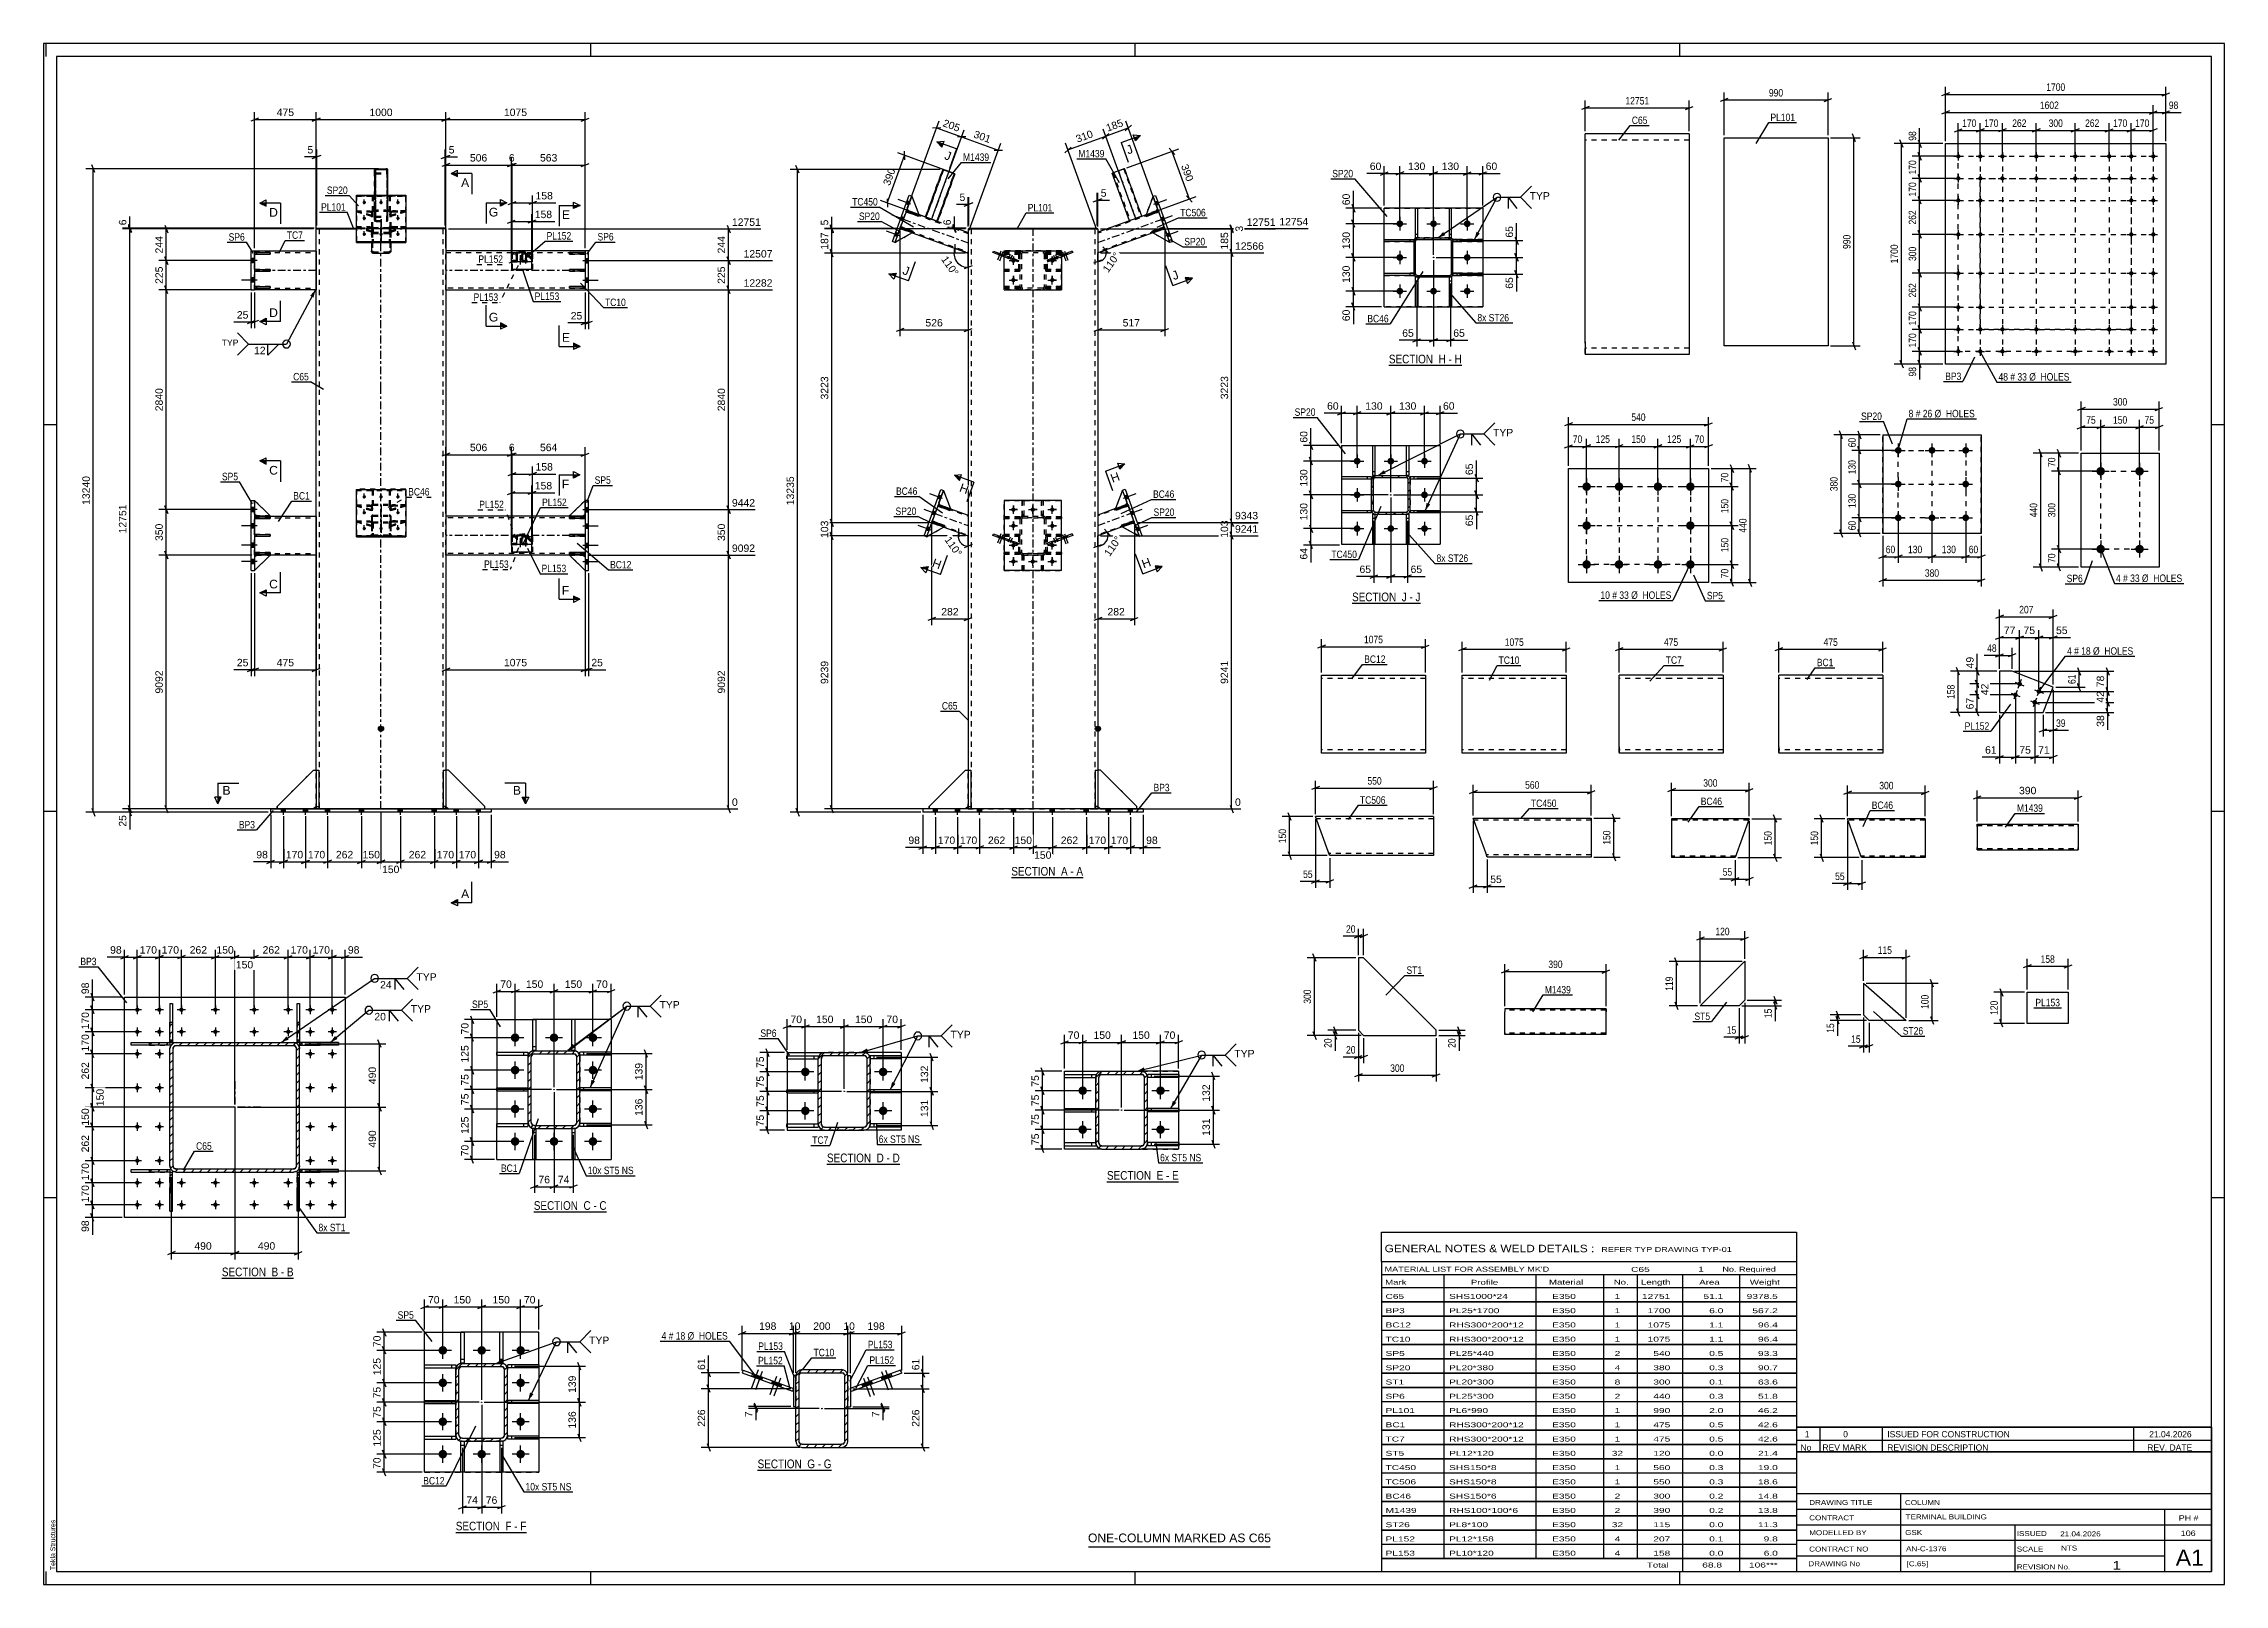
# Model space of a CAD drawing. Header units: millimetres. Extents: x 0 to 841, y 0 to 1249.
# Drawn here: x 0 to 841, y 0 to 594 of the extents above; entities that cross this region are included whole.
import ezdxf

# ---------------------------------------------------------------- set-up
doc = ezdxf.new("R2010")
doc.units = ezdxf.units.MM
doc.linetypes.add('DXK_LINE_DOT2', pattern=[3.9198, 1.9599, -1.9599])
doc.linetypes.add('DXK_LINE_DOT3', pattern=[5.9187, 2.979, -0.9799, 0.9799, -0.9799])
doc.styles.add('Arial', font='ARIAL.TTF', dxfattribs={"height": 0.2})
doc.styles.add('Arial Narrow', font='ARIALN.TTF', dxfattribs={"height": 0.2})

# ---------------------------------------------------------------- blocks, each defined once
blk = doc.blocks.new('Unknown-284856767-18 - 4342')
at = {"color": 6, "linetype": 'Continuous'}
blk.add_line((68.75, 118.04), (96.4, 118.04), dxfattribs=at)
at = {"color": 0, "linetype": 'Continuous'}
blk.add_wipeout([(86.86, 118.79), (86.86, 122.29), (68.75, 122.29), (68.75, 118.79)], dxfattribs=at)
blk.add_wipeout([(90.47, 118.79), (90.47, 122.29), (87.91, 122.29), (87.91, 118.79)], dxfattribs=at)
at = {"color": 7, "linetype": 'Continuous', "style": 'Arial Narrow'}
blk.add_text('SECTION ', height=3.34, dxfattribs=at).set_placement((68.75, 118.79))
at = {"color": 0, "linetype": 'Continuous'}
blk.add_wipeout([(92.79, 118.79), (92.79, 122.29), (91.52, 122.29), (91.52, 118.79)], dxfattribs=at)
blk.add_wipeout([(96.4, 118.79), (96.4, 122.29), (93.84, 122.29), (93.84, 118.79)], dxfattribs=at)
at = {"color": 7, "linetype": 'Continuous', "style": 'Arial Narrow'}
for s, p in [('B', (87.91, 118.79)), ('-', (91.52, 118.79)), ('B', (93.84, 118.79))]:
    blk.add_text(s, height=3.34, dxfattribs=at).set_placement(p)
blk = doc.blocks.new('Unknown-284856767-1127')
at = {"color": 5, "linetype": 'Continuous'}
for p, q in [((841, 594), (0, 594)), ((0, 594), (0, 0)), ((1, 589), (1, 594)), ((836, 589), (5, 589)), ((5, 589), (5, 5)), ((211, 589), (211, 594)), ((421, 589), (421, 594)), ((631, 589), (631, 594)), ((836, 5), (836, 589)), ((841, 0), (841, 594)), ((5, 447), (0, 447)), ((841, 447), (836, 447)), ((5, 298), (0, 298)), ((841, 298), (836, 298)), ((5, 149), (0, 149)), ((841, 149), (836, 149)), ((0, 0), (841, 0)), ((1, 0), (1, 5)), ((5, 5), (836, 5)), ((211, 0), (211, 5)), ((421, 0), (421, 5)), ((631, 0), (631, 5))]:
    blk.add_line(p, q, dxfattribs=at)
at = {"color": 174, "linetype": 'Continuous', "style": 'Arial'}
blk.add_text('Tekla Structures', height=1.9102, rotation=90, dxfattribs=at).set_placement((4.5, 5.5))
blk = doc.blocks.new('Unknown-284856767-11 - 4704')
at = {"color": 6, "linetype": 'Continuous'}
blk.add_line((373.2, 272.49), (400.84, 272.49), dxfattribs=at)
at = {"color": 0, "linetype": 'Continuous'}
blk.add_wipeout([(391.31, 273.24), (391.31, 276.74), (373.2, 276.74), (373.2, 273.24)], dxfattribs=at)
blk.add_wipeout([(394.91, 273.24), (394.91, 276.74), (392.36, 276.74), (392.36, 273.24)], dxfattribs=at)
at = {"color": 7, "linetype": 'Continuous', "style": 'Arial Narrow'}
blk.add_text('SECTION ', height=3.34, dxfattribs=at).set_placement((373.2, 273.24))
at = {"color": 0, "linetype": 'Continuous'}
blk.add_wipeout([(397.24, 273.24), (397.24, 276.74), (395.96, 276.74), (395.96, 273.24)], dxfattribs=at)
blk.add_wipeout([(400.84, 273.24), (400.84, 276.74), (398.29, 276.74), (398.29, 273.24)], dxfattribs=at)
at = {"color": 7, "linetype": 'Continuous', "style": 'Arial Narrow'}
for s, p in [('A', (392.36, 273.24)), ('-', (395.96, 273.24)), ('A', (398.29, 273.24))]:
    blk.add_text(s, height=3.34, dxfattribs=at).set_placement(p)
blk = doc.blocks.new('Unknown-284856767-13 - 1246')
at = {"color": 6, "linetype": 'Continuous'}
blk.add_line((189.04, 143.64), (217.11, 143.64), dxfattribs=at)
at = {"color": 0, "linetype": 'Continuous'}
blk.add_wipeout([(207.15, 144.39), (207.15, 147.89), (189.04, 147.89), (189.04, 144.39)], dxfattribs=at)
blk.add_wipeout([(210.97, 144.39), (210.97, 147.89), (208.2, 147.89), (208.2, 144.39)], dxfattribs=at)
at = {"color": 7, "linetype": 'Continuous', "style": 'Arial Narrow'}
blk.add_text('SECTION ', height=3.34, dxfattribs=at).set_placement((189.04, 144.39))
at = {"color": 0, "linetype": 'Continuous'}
blk.add_wipeout([(213.3, 144.39), (213.3, 147.89), (212.02, 147.89), (212.02, 144.39)], dxfattribs=at)
blk.add_wipeout([(217.11, 144.39), (217.11, 147.89), (214.35, 147.89), (214.35, 144.39)], dxfattribs=at)
at = {"color": 7, "linetype": 'Continuous', "style": 'Arial Narrow'}
for s, p in [('C', (208.2, 144.39)), ('-', (212.02, 144.39)), ('C', (214.35, 144.39))]:
    blk.add_text(s, height=3.34, dxfattribs=at).set_placement(p)
blk = doc.blocks.new('Unknown-284856767-14 - 3770')
at = {"color": 6, "linetype": 'Continuous'}
blk.add_line((302.1, 162), (330.17, 162), dxfattribs=at)
at = {"color": 0, "linetype": 'Continuous'}
blk.add_wipeout([(320.2, 162.75), (320.2, 166.25), (302.1, 166.25), (302.1, 162.75)], dxfattribs=at)
blk.add_wipeout([(324.02, 162.75), (324.02, 166.25), (321.25, 166.25), (321.25, 162.75)], dxfattribs=at)
at = {"color": 7, "linetype": 'Continuous', "style": 'Arial Narrow'}
blk.add_text('SECTION ', height=3.34, dxfattribs=at).set_placement((302.1, 162.75))
at = {"color": 0, "linetype": 'Continuous'}
blk.add_wipeout([(326.35, 162.75), (326.35, 166.25), (325.07, 166.25), (325.07, 162.75)], dxfattribs=at)
blk.add_wipeout([(330.17, 162.75), (330.17, 166.25), (327.4, 166.25), (327.4, 162.75)], dxfattribs=at)
at = {"color": 7, "linetype": 'Continuous', "style": 'Arial Narrow'}
for s, p in [('D', (321.25, 162.75)), ('-', (325.07, 162.75)), ('D', (327.4, 162.75))]:
    blk.add_text(s, height=3.34, dxfattribs=at).set_placement(p)
blk = doc.blocks.new('Unknown-284856767-15 - 3459')
at = {"color": 6, "linetype": 'Continuous'}
blk.add_line((410.08, 155.25), (437.72, 155.25), dxfattribs=at)
at = {"color": 0, "linetype": 'Continuous'}
blk.add_wipeout([(428.19, 156), (428.19, 159.5), (410.08, 159.5), (410.08, 156)], dxfattribs=at)
blk.add_wipeout([(431.79, 156), (431.79, 159.5), (429.24, 159.5), (429.24, 156)], dxfattribs=at)
at = {"color": 7, "linetype": 'Continuous', "style": 'Arial Narrow'}
blk.add_text('SECTION ', height=3.34, dxfattribs=at).set_placement((410.08, 156))
at = {"color": 0, "linetype": 'Continuous'}
blk.add_wipeout([(434.12, 156), (434.12, 159.5), (432.84, 159.5), (432.84, 156)], dxfattribs=at)
blk.add_wipeout([(437.72, 156), (437.72, 159.5), (435.17, 159.5), (435.17, 156)], dxfattribs=at)
at = {"color": 7, "linetype": 'Continuous', "style": 'Arial Narrow'}
for s, p in [('E', (429.24, 156)), ('-', (432.84, 156)), ('E', (435.17, 156))]:
    blk.add_text(s, height=3.34, dxfattribs=at).set_placement(p)
blk = doc.blocks.new('Unknown-284856767-16 - 6318')
at = {"color": 6, "linetype": 'Continuous'}
blk.add_line((158.95, 20.06), (186.17, 20.06), dxfattribs=at)
at = {"color": 0, "linetype": 'Continuous'}
blk.add_wipeout([(177.06, 20.81), (177.06, 24.31), (158.95, 24.31), (158.95, 20.81)], dxfattribs=at)
blk.add_wipeout([(180.45, 20.81), (180.45, 24.31), (178.11, 24.31), (178.11, 20.81)], dxfattribs=at)
at = {"color": 7, "linetype": 'Continuous', "style": 'Arial Narrow'}
blk.add_text('SECTION ', height=3.34, dxfattribs=at).set_placement((158.95, 20.81))
at = {"color": 0, "linetype": 'Continuous'}
blk.add_wipeout([(182.78, 20.81), (182.78, 24.31), (181.5, 24.31), (181.5, 20.81)], dxfattribs=at)
blk.add_wipeout([(186.17, 20.81), (186.17, 24.31), (183.83, 24.31), (183.83, 20.81)], dxfattribs=at)
at = {"color": 7, "linetype": 'Continuous', "style": 'Arial Narrow'}
for s, p in [('F', (178.11, 20.81)), ('-', (181.5, 20.81)), ('F', (183.83, 20.81))]:
    blk.add_text(s, height=3.34, dxfattribs=at).set_placement(p)
blk = doc.blocks.new('Unknown-284856767-20 - 3165')
at = {"color": 6, "linetype": 'Continuous'}
blk.add_line((518.8, 469.98), (546.87, 469.98), dxfattribs=at)
at = {"color": 0, "linetype": 'Continuous'}
blk.add_wipeout([(536.91, 470.73), (536.91, 474.23), (518.8, 474.23), (518.8, 470.73)], dxfattribs=at)
blk.add_wipeout([(540.73, 470.73), (540.73, 474.23), (537.96, 474.23), (537.96, 470.73)], dxfattribs=at)
at = {"color": 7, "linetype": 'Continuous', "style": 'Arial Narrow'}
blk.add_text('SECTION ', height=3.34, dxfattribs=at).set_placement((518.8, 470.73))
at = {"color": 0, "linetype": 'Continuous'}
blk.add_wipeout([(543.06, 470.73), (543.06, 474.23), (541.78, 474.23), (541.78, 470.73)], dxfattribs=at)
blk.add_wipeout([(546.87, 470.73), (546.87, 474.23), (544.11, 474.23), (544.11, 470.73)], dxfattribs=at)
at = {"color": 7, "linetype": 'Continuous', "style": 'Arial Narrow'}
for s, p in [('H', (537.96, 470.73)), ('-', (541.78, 470.73)), ('H', (544.11, 470.73))]:
    blk.add_text(s, height=3.34, dxfattribs=at).set_placement(p)
blk = doc.blocks.new('Unknown-284856767-21 - 1675')
at = {"color": 6, "linetype": 'Continuous'}
blk.add_line((504.6, 378.27), (530.97, 378.27), dxfattribs=at)
at = {"color": 0, "linetype": 'Continuous'}
blk.add_wipeout([(522.71, 379.02), (522.71, 382.52), (504.6, 382.52), (504.6, 379.02)], dxfattribs=at)
blk.add_wipeout([(525.68, 379.02), (525.68, 382.52), (523.76, 382.52), (523.76, 379.02)], dxfattribs=at)
at = {"color": 7, "linetype": 'Continuous', "style": 'Arial Narrow'}
blk.add_text('SECTION ', height=3.34, dxfattribs=at).set_placement((504.6, 379.02))
at = {"color": 0, "linetype": 'Continuous'}
blk.add_wipeout([(528.01, 379.02), (528.01, 382.52), (526.73, 382.52), (526.73, 379.02)], dxfattribs=at)
blk.add_wipeout([(530.97, 379.02), (530.97, 382.52), (529.06, 382.52), (529.06, 379.02)], dxfattribs=at)
at = {"color": 7, "linetype": 'Continuous', "style": 'Arial Narrow'}
for s, p in [('J', (523.76, 379.02)), ('-', (526.73, 379.02)), ('J', (529.06, 379.02))]:
    blk.add_text(s, height=3.34, dxfattribs=at).set_placement(p)
blk = doc.blocks.new('Unknown-284856767-22 - 2042')
at = {"color": 6, "linetype": 'Continuous'}
blk.add_line((275.35, 44.04), (303.85, 44.04), dxfattribs=at)
at = {"color": 0, "linetype": 'Continuous'}
blk.add_wipeout([(293.45, 44.79), (293.45, 48.29), (275.35, 48.29), (275.35, 44.79)], dxfattribs=at)
blk.add_wipeout([(297.49, 44.79), (297.49, 48.29), (294.5, 48.29), (294.5, 44.79)], dxfattribs=at)
at = {"color": 7, "linetype": 'Continuous', "style": 'Arial Narrow'}
blk.add_text('SECTION ', height=3.34, dxfattribs=at).set_placement((275.35, 44.79))
at = {"color": 0, "linetype": 'Continuous'}
blk.add_wipeout([(299.81, 44.79), (299.81, 48.29), (298.54, 48.29), (298.54, 44.79)], dxfattribs=at)
blk.add_wipeout([(303.85, 44.79), (303.85, 48.29), (300.86, 48.29), (300.86, 44.79)], dxfattribs=at)
at = {"color": 7, "linetype": 'Continuous', "style": 'Arial Narrow'}
for s, p in [('G', (294.5, 44.79)), ('-', (298.54, 44.79)), ('G', (300.86, 44.79))]:
    blk.add_text(s, height=3.34, dxfattribs=at).set_placement(p)
blk = doc.blocks.new('Part-284856767-4385 - 4342')
at = {"linetype": 'Continuous'}
h = blk.add_hatch(dxfattribs=at)
h.set_pattern_fill('', scale=0.7, style=0, pattern_type=0)
h.set_pattern_definition([(45, (40.8647, 158.9385), (-1.57154, 1.57154), [])])
h.paths.add_polyline_path([(40.86, 159.94), (40.86, 158.94), (48.73, 158.94), (48.73, 159.94)])
at = {"color": 2, "linetype": 'Continuous'}
for p, q in [((33.73, 158.94), (33.73, 159.94)), ((33.73, 159.94), (40.86, 159.94)), ((40.86, 158.94), (40.86, 159.94)), ((40.86, 159.94), (48.73, 159.94)), ((48.73, 159.94), (48.73, 158.94)), ((33.73, 158.94), (40.86, 158.94)), ((48.73, 158.94), (40.86, 158.94))]:
    blk.add_line(p, q, dxfattribs=at)
at = {"color": 7, "linetype": 'DXK_LINE_DOT2'}
for p, q in [((40.86, 159.94), (48.73, 159.94)), ((47.73, 158.94), (47.73, 159.94)), ((48.73, 159.94), (48.73, 158.94)), ((40.86, 158.94), (48.73, 158.94))]:
    blk.add_line(p, q, dxfattribs=at)
blk = doc.blocks.new('Bolt-284856767-4424 - 4342')
at = {"linetype": 'Continuous'}
for points in [[(36.95, 221.54, -1), (35.3, 221.54, -1)], [(45.45, 221.54, -1), (43.8, 221.54, -1)], [(53.95, 221.54, -1), (52.3, 221.54, -1)], [(67.05, 221.54, -1), (65.4, 221.54, -1)], [(82.05, 221.54, -1), (80.4, 221.54, -1)], [(95.15, 221.54, -1), (93.5, 221.54, -1)], [(103.65, 221.54, -1), (102, 221.54, -1)], [(112.15, 221.54, -1), (110.5, 221.54, -1)], [(36.95, 213.04, -1), (35.3, 213.04, -1)], [(45.45, 213.04, -1), (43.8, 213.04, -1)], [(53.95, 213.04, -1), (52.3, 213.04, -1)], [(67.05, 213.04, -1), (65.4, 213.04, -1)], [(82.05, 213.04, -1), (80.4, 213.04, -1)], [(95.15, 213.04, -1), (93.5, 213.04, -1)], [(103.65, 213.04, -1), (102, 213.04, -1)], [(112.15, 213.04, -1), (110.5, 213.04, -1)], [(36.95, 204.54, -1), (35.3, 204.54, -1)], [(45.45, 204.54, -1), (43.8, 204.54, -1)], [(103.65, 204.54, -1), (102, 204.54, -1)], [(112.15, 204.54, -1), (110.5, 204.54, -1)], [(36.95, 191.44, -1), (35.3, 191.44, -1)], [(45.45, 191.44, -1), (43.8, 191.44, -1)], [(103.65, 191.44, -1), (102, 191.44, -1)], [(112.15, 191.44, -1), (110.5, 191.44, -1)], [(36.95, 176.44, -1), (35.3, 176.44, -1)], [(45.45, 176.44, -1), (43.8, 176.44, -1)], [(103.65, 176.44, -1), (102, 176.44, -1)], [(112.15, 176.44, -1), (110.5, 176.44, -1)], [(36.95, 163.34, -1), (35.3, 163.34, -1)], [(45.45, 163.34, -1), (43.8, 163.34, -1)], [(103.65, 163.34, -1), (102, 163.34, -1)], [(112.15, 163.34, -1), (110.5, 163.34, -1)], [(36.95, 154.84, -1), (35.3, 154.84, -1)], [(45.45, 154.84, -1), (43.8, 154.84, -1)], [(53.95, 154.84, -1), (52.3, 154.84, -1)], [(67.05, 154.84, -1), (65.4, 154.84, -1)], [(82.05, 154.84, -1), (80.4, 154.84, -1)], [(95.15, 154.84, -1), (93.5, 154.84, -1)], [(103.65, 154.84, -1), (102, 154.84, -1)], [(112.15, 154.84, -1), (110.5, 154.84, -1)], [(36.95, 146.34, -1), (35.3, 146.34, -1)], [(45.45, 146.34, -1), (43.8, 146.34, -1)], [(53.95, 146.34, -1), (52.3, 146.34, -1)], [(67.05, 146.34, -1), (65.4, 146.34, -1)], [(82.05, 146.34, -1), (80.4, 146.34, -1)], [(95.15, 146.34, -1), (93.5, 146.34, -1)], [(103.65, 146.34, -1), (102, 146.34, -1)], [(112.15, 146.34, -1), (110.5, 146.34, -1)]]:
    blk.add_hatch(color=1, dxfattribs=at).paths.add_polyline_path(points)
at = {"color": 1, "linetype": 'Continuous'}
for p, q in [((37.78, 221.54), (34.48, 221.54)), ((36.13, 223.19), (36.13, 219.89)), ((46.28, 221.54), (42.98, 221.54)), ((44.63, 223.19), (44.63, 219.89)), ((54.78, 221.54), (51.48, 221.54)), ((53.13, 223.19), (53.13, 219.89)), ((67.88, 221.54), (64.58, 221.54)), ((66.23, 223.19), (66.23, 219.89)), ((82.88, 221.54), (79.58, 221.54)), ((81.23, 223.19), (81.23, 219.89)), ((95.98, 221.54), (92.68, 221.54)), ((94.33, 223.19), (94.33, 219.89)), ((104.48, 221.54), (101.18, 221.54)), ((102.83, 223.19), (102.83, 219.89)), ((112.98, 221.54), (109.68, 221.54)), ((111.33, 223.19), (111.33, 219.89)), ((37.78, 213.04), (34.48, 213.04)), ((36.13, 214.69), (36.13, 211.39)), ((46.28, 213.04), (42.98, 213.04)), ((44.63, 214.69), (44.63, 211.39)), ((54.78, 213.04), (51.48, 213.04)), ((53.13, 214.69), (53.13, 211.39)), ((67.88, 213.04), (64.58, 213.04)), ((66.23, 214.69), (66.23, 211.39)), ((82.88, 213.04), (79.58, 213.04)), ((81.23, 214.69), (81.23, 211.39)), ((95.98, 213.04), (92.68, 213.04)), ((94.33, 214.69), (94.33, 211.39)), ((104.48, 213.04), (101.18, 213.04)), ((102.83, 214.69), (102.83, 211.39)), ((112.98, 213.04), (109.68, 213.04)), ((111.33, 214.69), (111.33, 211.39)), ((37.78, 204.54), (34.48, 204.54)), ((36.13, 206.19), (36.13, 202.89)), ((46.28, 204.54), (42.98, 204.54)), ((44.63, 206.19), (44.63, 202.89)), ((104.48, 204.54), (101.18, 204.54)), ((102.83, 206.19), (102.83, 202.89)), ((112.98, 204.54), (109.68, 204.54)), ((111.33, 206.19), (111.33, 202.89)), ((37.78, 191.44), (34.48, 191.44)), ((36.13, 193.09), (36.13, 189.79)), ((46.28, 191.44), (42.98, 191.44)), ((44.63, 193.09), (44.63, 189.79)), ((104.48, 191.44), (101.18, 191.44)), ((102.83, 193.09), (102.83, 189.79)), ((112.98, 191.44), (109.68, 191.44)), ((111.33, 193.09), (111.33, 189.79)), ((36.13, 178.09), (36.13, 174.79)), ((44.63, 178.09), (44.63, 174.79)), ((102.83, 178.09), (102.83, 174.79)), ((111.33, 178.09), (111.33, 174.79)), ((37.78, 176.44), (34.48, 176.44)), ((46.28, 176.44), (42.98, 176.44)), ((104.48, 176.44), (101.18, 176.44)), ((112.98, 176.44), (109.68, 176.44)), ((37.78, 163.34), (34.48, 163.34)), ((36.13, 164.99), (36.13, 161.69)), ((46.28, 163.34), (42.98, 163.34)), ((44.63, 164.99), (44.63, 161.69)), ((104.48, 163.34), (101.18, 163.34)), ((102.83, 164.99), (102.83, 161.69)), ((112.98, 163.34), (109.68, 163.34)), ((111.33, 164.99), (111.33, 161.69)), ((37.78, 154.84), (34.48, 154.84)), ((36.13, 156.49), (36.13, 153.19)), ((46.28, 154.84), (42.98, 154.84)), ((44.63, 156.49), (44.63, 153.19)), ((54.78, 154.84), (51.48, 154.84)), ((53.13, 156.49), (53.13, 153.19)), ((67.88, 154.84), (64.58, 154.84)), ((66.23, 156.49), (66.23, 153.19)), ((82.88, 154.84), (79.58, 154.84)), ((81.23, 156.49), (81.23, 153.19)), ((95.98, 154.84), (92.68, 154.84)), ((94.33, 156.49), (94.33, 153.19)), ((104.48, 154.84), (101.18, 154.84)), ((102.83, 156.49), (102.83, 153.19)), ((112.98, 154.84), (109.68, 154.84)), ((111.33, 156.49), (111.33, 153.19)), ((37.78, 146.34), (34.48, 146.34)), ((36.13, 147.99), (36.13, 144.69)), ((46.28, 146.34), (42.98, 146.34)), ((44.63, 147.99), (44.63, 144.69)), ((54.78, 146.34), (51.48, 146.34)), ((53.13, 147.99), (53.13, 144.69)), ((67.88, 146.34), (64.58, 146.34)), ((66.23, 147.99), (66.23, 144.69)), ((82.88, 146.34), (79.58, 146.34)), ((81.23, 147.99), (81.23, 144.69)), ((95.98, 146.34), (92.68, 146.34)), ((94.33, 147.99), (94.33, 144.69)), ((104.48, 146.34), (101.18, 146.34)), ((102.83, 147.99), (102.83, 144.69)), ((112.98, 146.34), (109.68, 146.34)), ((111.33, 147.99), (111.33, 144.69))]:
    blk.add_line(p, q, dxfattribs=at)
blk = doc.blocks.new('Part-284856767-4360 - 4342')
at = {"linetype": 'Continuous'}
h = blk.add_hatch(dxfattribs=at)
h.set_pattern_fill('', scale=0.7, style=0, pattern_type=0)
h.set_pattern_definition([(45, (48.7282, 151.075), (-1.57154, 1.57154), [])])
h.paths.add_polyline_path([(48.73, 158.94), (48.73, 151.07), (49.73, 151.07), (49.73, 158.94)])
at = {"color": 7, "linetype": 'DXK_LINE_DOT2'}
for p, q in [((48.73, 151.07), (48.73, 158.94)), ((48.73, 158.94), (49.73, 158.94)), ((48.73, 157.94), (49.73, 157.94)), ((49.73, 151.07), (49.73, 158.94))]:
    blk.add_line(p, q, dxfattribs=at)
at = {"color": 2, "linetype": 'Continuous'}
for p, q in [((48.73, 158.94), (48.73, 151.07)), ((48.73, 158.94), (49.73, 158.94)), ((49.73, 151.07), (49.73, 158.94)), ((48.73, 143.94), (48.73, 151.07)), ((48.73, 151.07), (49.73, 151.07)), ((48.73, 143.94), (49.73, 143.94)), ((49.73, 143.94), (49.73, 151.07))]:
    blk.add_line(p, q, dxfattribs=at)
blk = doc.blocks.new('Part-284856767-4365 - 4342')
at = {"linetype": 'Continuous'}
h = blk.add_hatch(dxfattribs=at)
h.set_pattern_fill('', scale=0.7, style=0, pattern_type=0)
h.set_pattern_definition([(45, (98.7282, 158.9385), (-1.57154, 1.57154), [])])
h.paths.add_polyline_path([(98.73, 159.94), (98.73, 158.94), (106.59, 158.94), (106.59, 159.94)])
at = {"color": 7, "linetype": 'DXK_LINE_DOT2'}
for p, q in [((106.59, 159.94), (98.73, 159.94)), ((98.73, 158.94), (98.73, 159.94)), ((99.73, 158.94), (99.73, 159.94)), ((106.59, 158.94), (98.73, 158.94))]:
    blk.add_line(p, q, dxfattribs=at)
at = {"color": 2, "linetype": 'Continuous'}
for p, q in [((106.59, 159.94), (98.73, 159.94)), ((98.73, 159.94), (98.73, 158.94)), ((113.73, 159.94), (106.59, 159.94)), ((106.59, 158.94), (106.59, 159.94)), ((113.73, 158.94), (113.73, 159.94)), ((98.73, 158.94), (106.59, 158.94)), ((113.73, 158.94), (106.59, 158.94))]:
    blk.add_line(p, q, dxfattribs=at)
blk = doc.blocks.new('Part-284856767-4402 - 4342')
at = {"linetype": 'Continuous'}
h = blk.add_hatch(dxfattribs=at)
h.set_pattern_fill('', scale=0.7, style=0, pattern_type=0)
h.set_pattern_definition([(45, (50.2113, 208.7558), (-1.571545, 1.571545), [])])
h.paths.add_polyline_path([(51.13, 208.94), (50.21, 208.76), (49.43, 208.24), (48.91, 207.46), (48.73, 206.54), (48.73, 161.34), (48.91, 160.42), (49.43, 159.64), (50.21, 159.12), (51.13, 158.94), (96.33, 158.94), (97.25, 159.12), (98.03, 159.64), (98.55, 160.42), (98.73, 161.34), (98.73, 206.54), (98.55, 207.46), (98.03, 208.24), (97.25, 208.76), (96.33, 208.94)])
h.paths.add_polyline_path([(96.79, 207.65), (97.18, 207.39), (97.44, 207), (97.53, 206.54), (97.53, 161.34), (97.44, 160.88), (97.18, 160.49), (96.79, 160.23), (96.33, 160.14), (51.13, 160.14), (50.67, 160.23), (50.28, 160.49), (50.02, 160.88), (49.93, 161.34), (49.93, 206.54), (50.02, 207), (50.28, 207.39), (50.67, 207.65), (51.13, 207.74), (96.33, 207.74)])
at = {"color": 7, "linetype": 'DXK_LINE_DOT2'}
for p, q in [((48.73, 206.54), (48.91, 207.46)), ((48.73, 161.34), (48.73, 206.54)), ((50.02, 207), (49.93, 206.54)), ((49.93, 161.34), (49.93, 206.54)), ((50.21, 208.76), (51.13, 208.94)), ((51.13, 207.74), (50.67, 207.65)), ((51.13, 208.94), (96.33, 208.94)), ((51.13, 207.74), (96.33, 207.74)), ((96.33, 208.94), (97.25, 208.76)), ((96.79, 207.65), (96.33, 207.74)), ((97.53, 206.54), (97.44, 207)), ((97.53, 161.34), (97.53, 206.54)), ((98.55, 207.46), (98.73, 206.54)), ((98.73, 161.34), (98.73, 206.54)), ((48.91, 160.42), (48.73, 161.34)), ((49.93, 161.34), (50.02, 160.88)), ((50.67, 160.23), (51.13, 160.14)), ((51.13, 160.14), (96.33, 160.14)), ((96.33, 160.14), (96.79, 160.23)), ((97.44, 160.88), (97.53, 161.34)), ((98.73, 161.34), (98.55, 160.42)), ((51.13, 158.94), (50.21, 159.12)), ((51.13, 158.94), (96.33, 158.94)), ((97.25, 159.12), (96.33, 158.94))]:
    blk.add_line(p, q, dxfattribs=at)
at = {"color": 2, "linetype": 'Continuous'}
for p, q in [((48.91, 207.46), (48.73, 206.54)), ((48.73, 161.34), (48.73, 206.54)), ((49.93, 206.54), (50.02, 207)), ((49.93, 161.34), (49.93, 206.54)), ((51.13, 208.94), (50.21, 208.76)), ((50.67, 207.65), (51.13, 207.74)), ((51.13, 208.94), (96.33, 208.94)), ((51.13, 207.74), (96.33, 207.74)), ((97.25, 208.76), (96.33, 208.94)), ((96.33, 207.74), (96.79, 207.65)), ((97.44, 207), (97.53, 206.54)), ((97.53, 161.34), (97.53, 206.54)), ((98.73, 206.54), (98.55, 207.46)), ((98.73, 161.34), (98.73, 206.54)), ((48.73, 161.34), (48.91, 160.42)), ((50.02, 160.88), (49.93, 161.34)), ((51.13, 160.14), (50.67, 160.23)), ((51.13, 160.14), (96.33, 160.14)), ((96.79, 160.23), (96.33, 160.14)), ((97.53, 161.34), (97.44, 160.88)), ((98.55, 160.42), (98.73, 161.34)), ((50.21, 159.12), (51.13, 158.94)), ((51.13, 158.94), (96.33, 158.94)), ((96.33, 158.94), (97.25, 159.12))]:
    blk.add_line(p, q, dxfattribs=at)
at = {"color": 7, "linetype": 'DXK_LINE_DOT3'}
for p, q in [((73.73, 193.94), (73.73, 173.94)), ((83.73, 183.94), (63.73, 183.94))]:
    blk.add_line(p, q, dxfattribs=at)
at = {"color": 7, "linetype": 'DXK_LINE_DOT2'}
for centre, radius, start, end in [((51.13, 206.54), 2.4, 112.5, 157.5), ((51.13, 206.54), 1.2, 112.5, 157.5), ((96.33, 206.54), 1.2, 22.5, 67.5), ((96.33, 206.54), 2.4, 22.5, 67.5), ((51.13, 161.34), 2.4, 202.5, 247.5), ((51.13, 161.34), 1.2, 202.5, 247.5), ((96.33, 161.34), 1.2, 292.5, 337.5), ((96.33, 161.34), 2.4, 292.5, 337.5)]:
    blk.add_arc(centre, radius, start, end, dxfattribs=at)
at = {"color": 2, "linetype": 'Continuous'}
for centre, radius, start, end in [((51.13, 206.54), 2.4, 112.5, 157.5), ((51.13, 206.54), 1.2, 112.5, 157.5), ((96.33, 206.54), 1.2, 22.5, 67.5), ((96.33, 206.54), 2.4, 22.5, 67.5), ((51.13, 161.34), 2.4, 202.5, 247.5), ((51.13, 161.34), 1.2, 202.5, 247.5), ((96.33, 161.34), 1.2, 292.5, 337.5), ((96.33, 161.34), 2.4, 292.5, 337.5)]:
    blk.add_arc(centre, radius, start, end, dxfattribs=at)
blk = doc.blocks.new('Part-284856767-4370 - 4342')
at = {"linetype": 'Continuous'}
h = blk.add_hatch(dxfattribs=at)
h.set_pattern_fill('', scale=0.7, style=0, pattern_type=0)
h.set_pattern_definition([(45, (97.7282, 208.9385), (-1.57154, 1.57154), [])])
h.paths.add_polyline_path([(97.73, 216.8), (97.73, 208.94), (98.73, 208.94), (98.73, 216.8)])
at = {"color": 2, "linetype": 'Continuous'}
for p, q in [((97.73, 216.8), (97.73, 223.94)), ((97.73, 223.94), (98.73, 223.94)), ((98.73, 223.94), (98.73, 216.8)), ((97.73, 208.94), (97.73, 216.8)), ((97.73, 216.8), (98.73, 216.8)), ((98.73, 216.8), (98.73, 208.94)), ((98.73, 208.94), (97.73, 208.94))]:
    blk.add_line(p, q, dxfattribs=at)
at = {"color": 7, "linetype": 'DXK_LINE_DOT2'}
for p, q in [((97.73, 216.8), (97.73, 208.94)), ((98.73, 216.8), (98.73, 208.94)), ((97.73, 209.94), (98.73, 209.94)), ((98.73, 208.94), (97.73, 208.94))]:
    blk.add_line(p, q, dxfattribs=at)
blk = doc.blocks.new('Part-284856767-4375 - 4342')
at = {"linetype": 'Continuous'}
h = blk.add_hatch(dxfattribs=at)
h.set_pattern_fill('', scale=0.7, style=0, pattern_type=0)
h.set_pattern_definition([(45, (40.8647, 207.9385), (-1.57154, 1.57154), [])])
h.paths.add_polyline_path([(40.86, 208.94), (40.86, 207.94), (48.73, 207.94), (48.73, 208.94)])
at = {"color": 2, "linetype": 'Continuous'}
for p, q in [((33.73, 207.94), (33.73, 208.94)), ((33.73, 208.94), (40.86, 208.94)), ((40.86, 207.94), (33.73, 207.94)), ((40.86, 207.94), (40.86, 208.94)), ((40.86, 208.94), (48.73, 208.94)), ((48.73, 207.94), (40.86, 207.94)), ((48.73, 208.94), (48.73, 207.94))]:
    blk.add_line(p, q, dxfattribs=at)
at = {"color": 7, "linetype": 'DXK_LINE_DOT2'}
for p, q in [((40.86, 208.94), (48.73, 208.94)), ((40.86, 207.94), (48.73, 207.94)), ((47.73, 207.94), (47.73, 208.94)), ((48.73, 208.94), (48.73, 207.94))]:
    blk.add_line(p, q, dxfattribs=at)
blk = doc.blocks.new('Part-284856767-4380 - 4342')
at = {"linetype": 'Continuous'}
h = blk.add_hatch(dxfattribs=at)
h.set_pattern_fill('', scale=0.7, style=0, pattern_type=0)
h.set_pattern_definition([(45, (97.7282, 151.075), (-1.57154, 1.57154), [])])
h.paths.add_polyline_path([(97.73, 158.94), (97.73, 151.07), (98.73, 151.07), (98.73, 158.94)])
at = {"color": 7, "linetype": 'DXK_LINE_DOT2'}
for p, q in [((97.73, 151.07), (97.73, 158.94)), ((97.73, 158.94), (98.73, 158.94)), ((97.73, 157.94), (98.73, 157.94)), ((98.73, 151.07), (98.73, 158.94))]:
    blk.add_line(p, q, dxfattribs=at)
at = {"color": 2, "linetype": 'Continuous'}
for p, q in [((97.73, 158.94), (97.73, 151.07)), ((97.73, 158.94), (98.73, 158.94)), ((98.73, 151.07), (98.73, 158.94)), ((97.73, 143.94), (97.73, 151.07)), ((97.73, 151.07), (98.73, 151.07)), ((98.73, 143.94), (97.73, 143.94)), ((98.73, 143.94), (98.73, 151.07))]:
    blk.add_line(p, q, dxfattribs=at)
blk = doc.blocks.new('Part-284856767-4492 - 4342')
at = {"linetype": 'Continuous'}
h = blk.add_hatch(dxfattribs=at)
h.set_pattern_fill('', scale=0.7, style=0, pattern_type=0)
h.set_pattern_definition([(45, (98.7282, 207.9385), (-1.57154, 1.57154), [])])
h.paths.add_polyline_path([(98.73, 208.94), (98.73, 207.94), (106.59, 207.94), (106.59, 208.94)])
at = {"color": 7, "linetype": 'DXK_LINE_DOT2'}
for p, q in [((106.59, 208.94), (98.73, 208.94)), ((98.73, 208.94), (98.73, 207.94)), ((106.59, 207.94), (98.73, 207.94)), ((99.73, 207.94), (99.73, 208.94))]:
    blk.add_line(p, q, dxfattribs=at)
at = {"color": 2, "linetype": 'Continuous'}
for p, q in [((106.59, 208.94), (98.73, 208.94)), ((98.73, 208.94), (98.73, 207.94)), ((98.73, 207.94), (106.59, 207.94)), ((113.73, 208.94), (106.59, 208.94)), ((106.59, 207.94), (106.59, 208.94)), ((113.73, 207.94), (106.59, 207.94)), ((113.73, 208.94), (113.73, 207.94))]:
    blk.add_line(p, q, dxfattribs=at)
blk = doc.blocks.new('Part-284856767-4497 - 4342')
at = {"linetype": 'Continuous'}
h = blk.add_hatch(dxfattribs=at)
h.set_pattern_fill('', scale=0.7, style=0, pattern_type=0)
h.set_pattern_definition([(45, (48.7282, 208.9385), (-1.57154, 1.57154), [])])
h.paths.add_polyline_path([(48.73, 216.8), (48.73, 208.94), (49.73, 208.94), (49.73, 216.8)])
at = {"color": 2, "linetype": 'Continuous'}
for p, q in [((48.73, 223.94), (48.73, 216.8)), ((48.73, 223.94), (49.73, 223.94)), ((49.73, 223.94), (49.73, 216.8)), ((48.73, 208.94), (48.73, 216.8)), ((48.73, 216.8), (49.73, 216.8)), ((49.73, 216.8), (49.73, 208.94)), ((49.73, 208.94), (48.73, 208.94))]:
    blk.add_line(p, q, dxfattribs=at)
at = {"color": 7, "linetype": 'DXK_LINE_DOT2'}
for p, q in [((48.73, 216.8), (48.73, 208.94)), ((49.73, 216.8), (49.73, 208.94)), ((48.73, 209.94), (49.73, 209.94)), ((49.73, 208.94), (48.73, 208.94))]:
    blk.add_line(p, q, dxfattribs=at)
blk = doc.blocks.new('Part-284856767-4502 - 4342')
at = {"color": 2, "linetype": 'Continuous'}
for p, q in [((31.23, 226.44), (116.23, 226.44)), ((31.23, 141.44), (31.23, 226.44)), ((116.23, 226.44), (116.23, 141.44)), ((116.23, 141.44), (31.23, 141.44))]:
    blk.add_line(p, q, dxfattribs=at)
blk = doc.blocks.new('Part-284856767-7043 - 7036')
at = {"color": 2, "linetype": 'Continuous'}
for p, q in [((657.77, 295.18), (627.78, 295.18)), ((627.78, 295.18), (627.78, 280.27)), ((657.74, 295.08), (652.32, 280.18)), ((657.77, 295.18), (657.74, 295.08)), ((627.78, 280.18), (627.78, 280.27)), ((652.32, 280.18), (627.78, 280.18))]:
    blk.add_line(p, q, dxfattribs=at)
at = {"color": 7, "linetype": 'DXK_LINE_DOT2'}
for p, q in [((657.56, 294.58), (627.78, 294.58)), ((627.78, 280.78), (627.78, 280.82)), ((652.53, 280.78), (627.78, 280.78)), ((652.53, 280.78), (652.55, 280.82))]:
    blk.add_line(p, q, dxfattribs=at)
blk = doc.blocks.new('Part-284856767-4709 - 4704')
at = {"color": 7, "linetype": 'DXK_LINE_DOT2'}
blk.add_line((342.21, 408.6), (340.5, 403.9), dxfattribs=at)
at = {"color": 2, "linetype": 'Continuous'}
for p, q in [((347.16, 407.6), (340.5, 403.9)), ((343.17, 409.05), (342.21, 408.6)), ((347.16, 407.6), (343.17, 409.05))]:
    blk.add_line(p, q, dxfattribs=at)
blk = doc.blocks.new('Part-284856767-4934 - 4704')
at = {"color": 7, "linetype": 'DXK_LINE_DOT2'}
for p, q in [((377.99, 396.84), (377.39, 396.84)), ((377.39, 396.84), (377.39, 390.84)), ((377.39, 396.09), (377.99, 396.09)), ((377.99, 390.84), (377.99, 396.84)), ((377.39, 390.84), (377.99, 390.84))]:
    blk.add_line(p, q, dxfattribs=at)
blk = doc.blocks.new('Part-284856767-4813 - 4704')
at = {"color": 7, "linetype": 'DXK_LINE_DOT2'}
for p, q in [((333.07, 530.54), (334.78, 535.24)), ((333.52, 529.58), (333.07, 530.54)), ((334.78, 535.24), (337.51, 528.13)), ((337.51, 528.13), (333.52, 529.58))]:
    blk.add_line(p, q, dxfattribs=at)
blk = doc.blocks.new('Part-284856767-4706 - 4704')
at = {"color": 7, "linetype": 'DXK_LINE_DOT2'}
for p, q in [((345.28, 417.06), (346.99, 421.76)), ((346.99, 421.76), (349.73, 414.64)), ((345.73, 416.1), (345.28, 417.06)), ((349.73, 414.64), (345.73, 416.1))]:
    blk.add_line(p, q, dxfattribs=at)
blk = doc.blocks.new('Part-284856767-4707 - 4704')
at = {"color": 7, "linetype": 'DXK_LINE_DOT2'}
blk.add_line((346.99, 421.76), (345.28, 417.06), dxfattribs=at)
at = {"color": 2, "linetype": 'Continuous'}
for p, q in [((346.99, 421.76), (349.73, 414.64)), ((345.73, 416.1), (345.28, 417.06)), ((349.73, 414.64), (345.73, 416.1))]:
    blk.add_line(p, q, dxfattribs=at)
blk = doc.blocks.new('Part-284856767-4708 - 4704')
at = {"color": 7, "linetype": 'DXK_LINE_DOT2'}
for p, q in [((342.21, 408.6), (340.5, 403.9)), ((340.5, 403.9), (347.16, 407.6)), ((343.17, 409.05), (342.21, 408.6)), ((347.16, 407.6), (343.17, 409.05))]:
    blk.add_line(p, q, dxfattribs=at)
blk = doc.blocks.new('Part-284856767-4774 - 4704')
at = {"color": 7, "linetype": 'DXK_LINE_DOT2'}
for p, q in [((418.19, 416.17), (406.56, 411.93)), ((406.56, 412.25), (406.56, 404.27)), ((417.38, 416.19), (413.39, 414.74)), ((418.09, 416.45), (420.65, 409.4)), ((420.55, 409.68), (406.56, 404.59)), ((419.95, 409.14), (415.95, 407.69))]:
    blk.add_line(p, q, dxfattribs=at)
at = {"color": 2, "linetype": 'Continuous'}
for p, q in [((413.39, 414.74), (406.56, 412.25)), ((418.09, 416.45), (417.38, 416.19)), ((415.95, 407.69), (406.56, 404.27)), ((420.65, 409.4), (419.95, 409.14))]:
    blk.add_line(p, q, dxfattribs=at)
at = {"color": 7, "linetype": 'DXK_LINE_DOT3'}
blk.add_line((406.56, 408.26), (419.37, 412.92), dxfattribs=at)
blk = doc.blocks.new('Part-284856767-4710 - 4704')
at = {"color": 7, "linetype": 'DXK_LINE_DOT2'}
for p, q in [((418.19, 416.17), (413.49, 414.46)), ((413.49, 414.46), (413.63, 414.08)), ((413.63, 414.08), (418.33, 415.79)), ((417.49, 415.91), (417.62, 415.53)), ((418.33, 415.79), (418.19, 416.17))]:
    blk.add_line(p, q, dxfattribs=at)
blk = doc.blocks.new('Part-284856767-4711 - 4704')
at = {"color": 7, "linetype": 'DXK_LINE_DOT2'}
for p, q in [((420.41, 410.06), (415.72, 408.35)), ((415.72, 408.35), (415.85, 407.97)), ((415.85, 407.97), (420.55, 409.68)), ((419.71, 409.8), (419.85, 409.43)), ((420.55, 409.68), (420.41, 410.06))]:
    blk.add_line(p, q, dxfattribs=at)
blk = doc.blocks.new('Bolt-284856767-4712 - 4704')
at = {"color": 1, "linetype": 'Continuous'}
for p, q in [((372.33, 510.34), (373.43, 510.34)), ((373.98, 511.99), (373.98, 510.89)), ((373.98, 508.69), (373.98, 509.79)), ((375.63, 510.34), (374.53, 510.34)), ((387.33, 510.34), (388.43, 510.34)), ((388.98, 511.99), (388.98, 510.89)), ((388.98, 508.69), (388.98, 509.79)), ((390.63, 510.34), (389.53, 510.34)), ((372.33, 502.84), (373.43, 502.84)), ((373.98, 504.49), (373.98, 503.39)), ((373.98, 501.19), (373.98, 502.29)), ((375.63, 502.84), (374.53, 502.84)), ((387.33, 502.84), (388.43, 502.84)), ((388.98, 504.49), (388.98, 503.39)), ((388.98, 501.19), (388.98, 502.29)), ((390.63, 502.84), (389.53, 502.84))]:
    blk.add_line(p, q, dxfattribs=at)
blk = doc.blocks.new('Bolt-284856767-4713 - 4704')
at = {"linetype": 'Continuous'}
for points in [[(343.13, 297.69), (344.78, 297.69), (344.78, 298.94), (343.13, 298.94)], [(343.13, 297.69), (344.78, 297.69), (344.78, 298.94), (343.13, 298.94)], [(343.13, 297.69), (344.78, 297.69), (344.78, 298.94), (343.13, 298.94)], [(343.13, 297.69), (344.78, 297.69), (344.78, 298.94), (343.13, 298.94)], [(343.13, 297.69), (344.78, 297.69), (344.78, 298.94), (343.13, 298.94)], [(343.13, 297.69), (344.78, 297.69), (344.78, 298.94), (343.13, 298.94)], [(343.13, 297.69), (344.78, 297.69), (344.78, 298.94), (343.13, 298.94)], [(343.13, 297.69), (344.78, 297.69), (344.78, 298.94), (343.13, 298.94)], [(351.63, 297.69), (353.28, 297.69), (353.28, 298.94), (351.63, 298.94)], [(351.63, 297.69), (353.28, 297.69), (353.28, 298.94), (351.63, 298.94)], [(351.63, 297.69), (353.28, 297.69), (353.28, 298.94), (351.63, 298.94)], [(351.63, 297.69), (353.28, 297.69), (353.28, 298.94), (351.63, 298.94)], [(351.63, 297.69), (353.28, 297.69), (353.28, 298.94), (351.63, 298.94)], [(351.63, 297.69), (353.28, 297.69), (353.28, 298.94), (351.63, 298.94)], [(351.63, 297.69), (353.28, 297.69), (353.28, 298.94), (351.63, 298.94)], [(351.63, 297.69), (353.28, 297.69), (353.28, 298.94), (351.63, 298.94)], [(360.13, 297.69), (361.78, 297.69), (361.78, 298.94), (360.13, 298.94)], [(360.13, 297.69), (361.78, 297.69), (361.78, 298.94), (360.13, 298.94)], [(360.13, 297.69), (361.78, 297.69), (361.78, 298.94), (360.13, 298.94)], [(360.13, 297.69), (361.78, 297.69), (361.78, 298.94), (360.13, 298.94)], [(373.23, 297.69), (374.88, 297.69), (374.88, 298.94), (373.23, 298.94)], [(373.23, 297.69), (374.88, 297.69), (374.88, 298.94), (373.23, 298.94)], [(373.23, 297.69), (374.88, 297.69), (374.88, 298.94), (373.23, 298.94)], [(373.23, 297.69), (374.88, 297.69), (374.88, 298.94), (373.23, 298.94)], [(388.23, 297.69), (389.88, 297.69), (389.88, 298.94), (388.23, 298.94)], [(388.23, 297.69), (389.88, 297.69), (389.88, 298.94), (388.23, 298.94)], [(388.23, 297.69), (389.88, 297.69), (389.88, 298.94), (388.23, 298.94)], [(388.23, 297.69), (389.88, 297.69), (389.88, 298.94), (388.23, 298.94)], [(401.33, 297.69), (402.98, 297.69), (402.98, 298.94), (401.33, 298.94)], [(401.33, 297.69), (402.98, 297.69), (402.98, 298.94), (401.33, 298.94)], [(401.33, 297.69), (402.98, 297.69), (402.98, 298.94), (401.33, 298.94)], [(401.33, 297.69), (402.98, 297.69), (402.98, 298.94), (401.33, 298.94)], [(409.83, 297.69), (411.48, 297.69), (411.48, 298.94), (409.83, 298.94)], [(409.83, 297.69), (411.48, 297.69), (411.48, 298.94), (409.83, 298.94)], [(409.83, 297.69), (411.48, 297.69), (411.48, 298.94), (409.83, 298.94)], [(409.83, 297.69), (411.48, 297.69), (411.48, 298.94), (409.83, 298.94)], [(409.83, 297.69), (411.48, 297.69), (411.48, 298.94), (409.83, 298.94)], [(409.83, 297.69), (411.48, 297.69), (411.48, 298.94), (409.83, 298.94)], [(409.83, 297.69), (411.48, 297.69), (411.48, 298.94), (409.83, 298.94)], [(409.83, 297.69), (411.48, 297.69), (411.48, 298.94), (409.83, 298.94)], [(418.33, 297.69), (419.98, 297.69), (419.98, 298.94), (418.33, 298.94)], [(418.33, 297.69), (419.98, 297.69), (419.98, 298.94), (418.33, 298.94)], [(418.33, 297.69), (419.98, 297.69), (419.98, 298.94), (418.33, 298.94)], [(418.33, 297.69), (419.98, 297.69), (419.98, 298.94), (418.33, 298.94)], [(418.33, 297.69), (419.98, 297.69), (419.98, 298.94), (418.33, 298.94)], [(418.33, 297.69), (419.98, 297.69), (419.98, 298.94), (418.33, 298.94)], [(418.33, 297.69), (419.98, 297.69), (419.98, 298.94), (418.33, 298.94)], [(418.33, 297.69), (419.98, 297.69), (419.98, 298.94), (418.33, 298.94)]]:
    blk.add_hatch(color=1, dxfattribs=at).paths.add_polyline_path(points)
at = {"color": 1, "linetype": 'Continuous'}
for p, q in [((343.13, 297.69), (343.13, 298.94)), ((343.13, 297.69), (343.13, 298.94)), ((343.13, 297.69), (343.13, 298.94)), ((343.13, 297.69), (343.13, 298.94)), ((343.13, 297.69), (343.13, 298.94)), ((343.13, 297.69), (343.13, 298.94)), ((343.13, 297.69), (343.13, 298.94)), ((343.13, 297.69), (343.13, 298.94)), ((343.96, 296.74), (343.96, 298.94)), ((343.96, 296.74), (343.96, 298.94)), ((343.96, 296.74), (343.96, 298.94)), ((343.96, 296.74), (343.96, 298.94)), ((343.96, 296.74), (343.96, 298.94)), ((343.96, 296.74), (343.96, 298.94)), ((343.96, 296.74), (343.96, 298.94)), ((343.96, 296.74), (343.96, 298.94)), ((344.78, 297.69), (344.78, 298.94)), ((344.78, 297.69), (344.78, 298.94)), ((344.78, 297.69), (344.78, 298.94)), ((344.78, 297.69), (344.78, 298.94)), ((344.78, 297.69), (344.78, 298.94)), ((344.78, 297.69), (344.78, 298.94)), ((344.78, 297.69), (344.78, 298.94)), ((344.78, 297.69), (344.78, 298.94)), ((351.63, 297.69), (351.63, 298.94)), ((351.63, 297.69), (351.63, 298.94)), ((351.63, 297.69), (351.63, 298.94)), ((351.63, 297.69), (351.63, 298.94)), ((351.63, 297.69), (351.63, 298.94)), ((351.63, 297.69), (351.63, 298.94)), ((351.63, 297.69), (351.63, 298.94)), ((351.63, 297.69), (351.63, 298.94)), ((352.46, 296.74), (352.46, 298.94)), ((352.46, 296.74), (352.46, 298.94)), ((352.46, 296.74), (352.46, 298.94)), ((352.46, 296.74), (352.46, 298.94)), ((352.46, 296.74), (352.46, 298.94)), ((352.46, 296.74), (352.46, 298.94)), ((352.46, 296.74), (352.46, 298.94)), ((352.46, 296.74), (352.46, 298.94)), ((353.28, 297.69), (353.28, 298.94)), ((353.28, 297.69), (353.28, 298.94)), ((353.28, 297.69), (353.28, 298.94)), ((353.28, 297.69), (353.28, 298.94)), ((353.28, 297.69), (353.28, 298.94)), ((353.28, 297.69), (353.28, 298.94)), ((353.28, 297.69), (353.28, 298.94)), ((353.28, 297.69), (353.28, 298.94)), ((360.13, 297.69), (360.13, 298.94)), ((360.13, 297.69), (360.13, 298.94)), ((360.13, 297.69), (360.13, 298.94)), ((360.13, 297.69), (360.13, 298.94)), ((360.96, 296.74), (360.96, 298.94)), ((360.96, 296.74), (360.96, 298.94)), ((360.96, 296.74), (360.96, 298.94)), ((360.96, 296.74), (360.96, 298.94)), ((361.78, 297.69), (361.78, 298.94)), ((361.78, 297.69), (361.78, 298.94)), ((361.78, 297.69), (361.78, 298.94)), ((361.78, 297.69), (361.78, 298.94)), ((373.23, 297.69), (373.23, 298.94)), ((373.23, 297.69), (373.23, 298.94)), ((373.23, 297.69), (373.23, 298.94)), ((373.23, 297.69), (373.23, 298.94)), ((374.06, 296.74), (374.06, 298.94)), ((374.06, 296.74), (374.06, 298.94)), ((374.06, 296.74), (374.06, 298.94)), ((374.06, 296.74), (374.06, 298.94)), ((374.88, 297.69), (374.88, 298.94)), ((374.88, 297.69), (374.88, 298.94)), ((374.88, 297.69), (374.88, 298.94)), ((374.88, 297.69), (374.88, 298.94)), ((388.23, 297.69), (388.23, 298.94)), ((388.23, 297.69), (388.23, 298.94)), ((388.23, 297.69), (388.23, 298.94)), ((388.23, 297.69), (388.23, 298.94)), ((389.06, 296.74), (389.06, 298.94)), ((389.06, 296.74), (389.06, 298.94)), ((389.06, 296.74), (389.06, 298.94)), ((389.06, 296.74), (389.06, 298.94)), ((389.88, 297.69), (389.88, 298.94)), ((389.88, 297.69), (389.88, 298.94)), ((389.88, 297.69), (389.88, 298.94)), ((389.88, 297.69), (389.88, 298.94)), ((401.33, 297.69), (401.33, 298.94)), ((401.33, 297.69), (401.33, 298.94)), ((401.33, 297.69), (401.33, 298.94)), ((401.33, 297.69), (401.33, 298.94)), ((402.16, 296.74), (402.16, 298.94)), ((402.16, 296.74), (402.16, 298.94)), ((402.16, 296.74), (402.16, 298.94)), ((402.16, 296.74), (402.16, 298.94)), ((402.98, 297.69), (402.98, 298.94)), ((402.98, 297.69), (402.98, 298.94)), ((402.98, 297.69), (402.98, 298.94)), ((402.98, 297.69), (402.98, 298.94)), ((409.83, 297.69), (409.83, 298.94)), ((409.83, 297.69), (409.83, 298.94)), ((409.83, 297.69), (409.83, 298.94)), ((409.83, 297.69), (409.83, 298.94)), ((409.83, 297.69), (409.83, 298.94)), ((409.83, 297.69), (409.83, 298.94)), ((409.83, 297.69), (409.83, 298.94)), ((409.83, 297.69), (409.83, 298.94)), ((410.66, 296.74), (410.66, 298.94)), ((410.66, 296.74), (410.66, 298.94)), ((410.66, 296.74), (410.66, 298.94)), ((410.66, 296.74), (410.66, 298.94)), ((410.66, 296.74), (410.66, 298.94)), ((410.66, 296.74), (410.66, 298.94)), ((410.66, 296.74), (410.66, 298.94)), ((410.66, 296.74), (410.66, 298.94)), ((411.48, 297.69), (411.48, 298.94)), ((411.48, 297.69), (411.48, 298.94)), ((411.48, 297.69), (411.48, 298.94)), ((411.48, 297.69), (411.48, 298.94)), ((411.48, 297.69), (411.48, 298.94)), ((411.48, 297.69), (411.48, 298.94)), ((411.48, 297.69), (411.48, 298.94)), ((411.48, 297.69), (411.48, 298.94)), ((418.33, 297.69), (418.33, 298.94)), ((418.33, 297.69), (418.33, 298.94)), ((418.33, 297.69), (418.33, 298.94)), ((418.33, 297.69), (418.33, 298.94)), ((418.33, 297.69), (418.33, 298.94)), ((418.33, 297.69), (418.33, 298.94)), ((418.33, 297.69), (418.33, 298.94)), ((418.33, 297.69), (418.33, 298.94)), ((419.16, 296.74), (419.16, 298.94)), ((419.16, 296.74), (419.16, 298.94)), ((419.16, 296.74), (419.16, 298.94)), ((419.16, 296.74), (419.16, 298.94)), ((419.16, 296.74), (419.16, 298.94)), ((419.16, 296.74), (419.16, 298.94)), ((419.16, 296.74), (419.16, 298.94)), ((419.16, 296.74), (419.16, 298.94)), ((419.98, 297.69), (419.98, 298.94)), ((419.98, 297.69), (419.98, 298.94)), ((419.98, 297.69), (419.98, 298.94)), ((419.98, 297.69), (419.98, 298.94)), ((419.98, 297.69), (419.98, 298.94)), ((419.98, 297.69), (419.98, 298.94)), ((419.98, 297.69), (419.98, 298.94)), ((419.98, 297.69), (419.98, 298.94))]:
    blk.add_line(p, q, dxfattribs=at)
blk = doc.blocks.new('Part-284856767-4714 - 4704')
at = {"color": 2, "linetype": 'Continuous'}
for p, q in [((344.79, 415.7), (344.92, 416.07)), ((349.49, 413.99), (344.79, 415.7)), ((344.92, 416.07), (349.62, 414.36)), ((349.62, 414.36), (349.49, 413.99))]:
    blk.add_line(p, q, dxfattribs=at)
at = {"color": 7, "linetype": 'DXK_LINE_DOT2'}
blk.add_line((345.49, 415.44), (345.63, 415.82), dxfattribs=at)
blk = doc.blocks.new('Part-284856767-4715 - 4704')
at = {"color": 2, "linetype": 'Continuous'}
for p, q in [((342.56, 409.59), (342.7, 409.97)), ((347.26, 407.88), (342.56, 409.59)), ((342.7, 409.97), (347.4, 408.25)), ((347.4, 408.25), (347.26, 407.88))]:
    blk.add_line(p, q, dxfattribs=at)
at = {"color": 7, "linetype": 'DXK_LINE_DOT2'}
blk.add_line((343.27, 409.33), (343.41, 409.71), dxfattribs=at)
blk = doc.blocks.new('Part-284856767-4716 - 4704')
at = {"color": 7, "linetype": 'DXK_LINE_DOT2'}
for p, q in [((344.92, 416.07), (344.79, 415.7)), ((344.79, 415.7), (349.49, 413.99)), ((349.62, 414.36), (344.92, 416.07)), ((345.63, 415.82), (345.49, 415.44)), ((349.49, 413.99), (349.62, 414.36))]:
    blk.add_line(p, q, dxfattribs=at)
blk = doc.blocks.new('Part-284856767-4717 - 4704')
at = {"color": 7, "linetype": 'DXK_LINE_DOT2'}
for p, q in [((342.7, 409.97), (342.56, 409.59)), ((342.56, 409.59), (347.26, 407.88)), ((347.4, 408.25), (342.7, 409.97)), ((343.41, 409.71), (343.27, 409.33)), ((347.26, 407.88), (347.4, 408.25))]:
    blk.add_line(p, q, dxfattribs=at)
blk = doc.blocks.new('Part-284856767-4914 - 4704')
at = {"color": 7, "linetype": 'DXK_LINE_DOT2'}
for p, q in [((412.15, 544.08), (412.11, 544.06)), ((412.11, 544.06), (418.78, 525.73)), ((412.27, 544.12), (412.15, 544.08)), ((412.41, 544.17), (412.27, 544.12)), ((412.39, 544.16), (412.41, 544.17)), ((412.39, 544.16), (412.41, 544.17)), ((412.39, 544.16), (412.39, 544.16)), ((412.39, 544.16), (419.06, 525.83)), ((412.39, 544.16), (419.06, 525.84)), ((416.46, 545.64), (412.41, 544.17)), ((416.35, 545.6), (412.41, 544.17)), ((412.41, 544.17), (412.45, 544.19)), ((412.45, 544.19), (412.47, 544.19)), ((412.47, 544.19), (412.56, 544.23)), ((416.5, 545.66), (412.56, 544.23)), ((416.35, 545.6), (416.44, 545.64)), ((416.44, 545.64), (416.46, 545.64)), ((416.64, 545.71), (416.46, 545.64)), ((416.46, 545.64), (416.5, 545.66)), ((416.5, 545.66), (416.52, 545.67)), ((416.5, 545.66), (416.52, 545.67)), ((416.52, 545.67), (416.52, 545.67)), ((416.52, 545.67), (423.19, 527.34)), ((416.52, 545.67), (423.19, 527.34)), ((416.76, 545.75), (416.64, 545.71)), ((416.8, 545.77), (416.76, 545.75)), ((416.8, 545.77), (423.47, 527.44)), ((418.78, 525.73), (418.77, 525.74)), ((418.82, 525.75), (418.78, 525.73)), ((418.78, 525.73), (418.82, 525.75)), ((418.78, 525.73), (418.78, 525.73)), ((418.94, 525.79), (418.82, 525.75)), ((418.82, 525.75), (418.94, 525.79)), ((419.12, 525.86), (418.94, 525.79)), ((418.94, 525.79), (419.12, 525.86)), ((419.06, 525.84), (419.06, 525.83)), ((419.08, 525.84), (419.06, 525.84)), ((419.06, 525.83), (419.08, 525.84)), ((419.14, 525.87), (419.08, 525.84)), ((419.08, 525.84), (419.14, 525.86)), ((423.13, 527.32), (419.12, 525.86)), ((423.13, 527.32), (419.12, 525.86)), ((423.02, 527.28), (419.14, 525.87)), ((419.14, 525.86), (419.23, 525.9)), ((423.11, 527.31), (419.23, 525.9)), ((423.11, 527.31), (423.02, 527.28)), ((423.17, 527.33), (423.11, 527.31)), ((423.11, 527.31), (423.17, 527.33)), ((423.13, 527.32), (423.31, 527.38)), ((423.31, 527.38), (423.13, 527.32)), ((423.19, 527.34), (423.17, 527.33)), ((423.17, 527.33), (423.19, 527.34)), ((423.19, 527.34), (423.19, 527.34)), ((423.31, 527.38), (423.43, 527.43)), ((423.43, 527.43), (423.31, 527.38)), ((423.43, 527.43), (423.47, 527.44)), ((423.47, 527.44), (423.43, 527.43)), ((423.47, 527.44), (423.47, 527.45)), ((423.47, 527.44), (423.47, 527.44))]:
    blk.add_line(p, q, dxfattribs=at)
at = {"color": 2, "linetype": 'Continuous'}
for p, q in [((412.11, 544.06), (412.15, 544.07)), ((412.11, 544.06), (412.11, 544.06)), ((418.77, 525.74), (412.11, 544.06)), ((412.15, 544.07), (412.27, 544.12)), ((412.27, 544.12), (412.45, 544.19)), ((416.46, 545.64), (412.45, 544.19)), ((416.46, 545.64), (416.64, 545.71)), ((416.64, 545.71), (416.76, 545.75)), ((416.76, 545.75), (416.8, 545.77)), ((416.8, 545.77), (416.8, 545.77)), ((423.47, 527.45), (416.8, 545.77))]:
    blk.add_line(p, q, dxfattribs=at)
at = {"color": 7, "linetype": 'DXK_LINE_DOT3'}
blk.add_line((414.46, 544.91), (421.13, 526.59), dxfattribs=at)
blk = doc.blocks.new('Part-284856767-4793 - 4704')
at = {"color": 2, "linetype": 'Continuous'}
for p, q in [((416.12, 421.85), (413.39, 414.74)), ((413.39, 414.74), (417.38, 416.19)), ((417.38, 416.19), (417.83, 417.15))]:
    blk.add_line(p, q, dxfattribs=at)
at = {"color": 7, "linetype": 'DXK_LINE_DOT2'}
blk.add_line((417.83, 417.15), (416.12, 421.85), dxfattribs=at)
blk = doc.blocks.new('Bolt-284856767-4798 - 4704')
at = {"linetype": 'Continuous'}
for points in [[(333.53, 531.81), (333.97, 533.03), (333.03, 533.37), (332.59, 532.15)], [(333.53, 531.81), (333.97, 533.03), (333.03, 533.37), (332.59, 532.15)], [(333.53, 531.81), (333.97, 533.03), (333.03, 533.37), (332.59, 532.15)], [(331.31, 525.7), (331.75, 526.92), (330.81, 527.27), (330.37, 526.04)], [(331.31, 525.7), (331.75, 526.92), (330.81, 527.27), (330.37, 526.04)], [(329.08, 519.59), (329.53, 520.82), (328.59, 521.16), (328.14, 519.94)], [(329.08, 519.59), (329.53, 520.82), (328.59, 521.16), (328.14, 519.94)], [(329.08, 519.59), (329.53, 520.82), (328.59, 521.16), (328.14, 519.94)]]:
    blk.add_hatch(color=1, dxfattribs=at).paths.add_polyline_path(points)
at = {"color": 1, "linetype": 'Continuous'}
for p, q in [((334.46, 532.16), (329.52, 533.96)), ((334.46, 532.16), (329.52, 533.96)), ((334.46, 532.16), (329.52, 533.96)), ((333.53, 531.81), (332.59, 532.15)), ((333.53, 531.81), (332.59, 532.15)), ((333.53, 531.81), (332.59, 532.15)), ((333.97, 533.03), (333.03, 533.37)), ((333.97, 533.03), (333.03, 533.37)), ((333.97, 533.03), (333.03, 533.37)), ((330.01, 519.95), (325.08, 521.74)), ((330.01, 519.95), (325.08, 521.74)), ((330.01, 519.95), (325.08, 521.74)), ((332.23, 526.06), (327.3, 527.85)), ((332.23, 526.06), (327.3, 527.85)), ((331.31, 525.7), (330.37, 526.04)), ((331.31, 525.7), (330.37, 526.04)), ((331.75, 526.92), (330.81, 527.27)), ((331.75, 526.92), (330.81, 527.27)), ((329.08, 519.59), (328.14, 519.94)), ((329.08, 519.59), (328.14, 519.94)), ((329.08, 519.59), (328.14, 519.94)), ((329.53, 520.82), (328.59, 521.16)), ((329.53, 520.82), (328.59, 521.16)), ((329.53, 520.82), (328.59, 521.16))]:
    blk.add_line(p, q, dxfattribs=at)
blk = doc.blocks.new('Bolt-284856767-4799 - 4704')
at = {"linetype": 'Continuous'}
for points in [[(430.06, 532.08), (429.61, 533.3), (428.67, 532.96), (429.12, 531.74)], [(430.06, 532.08), (429.61, 533.3), (428.67, 532.96), (429.12, 531.74)], [(430.06, 532.08), (429.61, 533.3), (428.67, 532.96), (429.12, 531.74)], [(432.28, 525.97), (431.83, 527.19), (430.89, 526.85), (431.34, 525.63)], [(432.28, 525.97), (431.83, 527.19), (430.89, 526.85), (431.34, 525.63)], [(434.5, 519.86), (434.06, 521.08), (433.12, 520.74), (433.56, 519.52)], [(434.5, 519.86), (434.06, 521.08), (433.12, 520.74), (433.56, 519.52)], [(434.5, 519.86), (434.06, 521.08), (433.12, 520.74), (433.56, 519.52)]]:
    blk.add_hatch(color=1, dxfattribs=at).paths.add_polyline_path(points)
at = {"color": 1, "linetype": 'Continuous'}
for p, q in [((428.19, 532.09), (433.12, 533.89)), ((428.19, 532.09), (433.12, 533.89)), ((428.19, 532.09), (433.12, 533.89)), ((428.67, 532.96), (429.61, 533.3)), ((428.67, 532.96), (429.61, 533.3)), ((428.67, 532.96), (429.61, 533.3)), ((429.12, 531.74), (430.06, 532.08)), ((429.12, 531.74), (430.06, 532.08)), ((429.12, 531.74), (430.06, 532.08)), ((430.41, 525.98), (435.35, 527.78)), ((430.41, 525.98), (435.35, 527.78)), ((430.89, 526.85), (431.83, 527.19)), ((430.89, 526.85), (431.83, 527.19)), ((431.34, 525.63), (432.28, 525.97)), ((431.34, 525.63), (432.28, 525.97)), ((432.63, 519.88), (437.57, 521.67)), ((432.63, 519.88), (437.57, 521.67)), ((432.63, 519.88), (437.57, 521.67)), ((433.12, 520.74), (434.06, 521.08)), ((433.12, 520.74), (434.06, 521.08)), ((433.12, 520.74), (434.06, 521.08)), ((433.56, 519.52), (434.5, 519.86)), ((433.56, 519.52), (434.5, 519.86)), ((433.56, 519.52), (434.5, 519.86))]:
    blk.add_line(p, q, dxfattribs=at)
blk = doc.blocks.new('Bolt-284856767-4800 - 4704')
at = {"linetype": 'Continuous'}
for points in [[(373.15, 414.34, -1), (374.8, 414.34, -1)], [(380.65, 414.34, -1), (382.3, 414.34, -1)], [(388.15, 414.34, -1), (389.8, 414.34, -1)], [(373.15, 408.09, -1), (374.8, 408.09, -1)], [(388.15, 408.09, -1), (389.8, 408.09, -1)], [(373.15, 400.59, -1), (374.8, 400.59, -1)], [(388.15, 400.59, -1), (389.8, 400.59, -1)], [(373.15, 394.34, -1), (374.8, 394.34, -1)], [(380.65, 394.34, -1), (382.3, 394.34, -1)], [(388.15, 394.34, -1), (389.8, 394.34, -1)]]:
    blk.add_hatch(color=1, dxfattribs=at).paths.add_polyline_path(points)
at = {"color": 1, "linetype": 'Continuous'}
for p, q in [((372.33, 414.34), (375.63, 414.34)), ((373.98, 412.69), (373.98, 415.99)), ((379.83, 414.34), (383.13, 414.34)), ((381.48, 412.69), (381.48, 415.99)), ((387.33, 414.34), (390.63, 414.34)), ((388.98, 412.69), (388.98, 415.99)), ((372.33, 408.09), (375.63, 408.09)), ((373.98, 406.44), (373.98, 409.74)), ((387.33, 408.09), (390.63, 408.09)), ((388.98, 406.44), (388.98, 409.74)), ((372.33, 400.59), (375.63, 400.59)), ((373.98, 398.94), (373.98, 402.24)), ((373.98, 392.69), (373.98, 395.99)), ((381.48, 392.69), (381.48, 395.99)), ((387.33, 400.59), (390.63, 400.59)), ((388.98, 398.94), (388.98, 402.24)), ((388.98, 392.69), (388.98, 395.99)), ((372.33, 394.34), (375.63, 394.34)), ((379.83, 394.34), (383.13, 394.34)), ((387.33, 394.34), (390.63, 394.34))]:
    blk.add_line(p, q, dxfattribs=at)
blk = doc.blocks.new('Bolt-284856767-4801 - 4704')
at = {"linetype": 'Continuous'}
for points in [[(373.15, 510.34, -1), (374.8, 510.34, -1)], [(388.15, 510.34, -1), (389.8, 510.34, -1)], [(373.15, 502.84, -1), (374.8, 502.84, -1)], [(388.15, 502.84, -1), (389.8, 502.84, -1)]]:
    blk.add_hatch(color=1, dxfattribs=at).paths.add_polyline_path(points)
at = {"color": 1, "linetype": 'Continuous'}
for p, q in [((372.33, 510.34), (375.63, 510.34)), ((373.98, 508.69), (373.98, 511.99)), ((387.33, 510.34), (390.63, 510.34)), ((388.98, 508.69), (388.98, 511.99)), ((372.33, 502.84), (375.63, 502.84)), ((373.98, 501.19), (373.98, 504.49)), ((387.33, 502.84), (390.63, 502.84)), ((388.98, 501.19), (388.98, 504.49))]:
    blk.add_line(p, q, dxfattribs=at)
blk = doc.blocks.new('Part-284856767-4922 - 4704')
at = {"color": 2, "linetype": 'Continuous'}
for p, q in [((427.87, 535.17), (425.14, 528.05)), ((429.13, 529.51), (429.58, 530.47)), ((425.14, 528.05), (429.13, 529.51))]:
    blk.add_line(p, q, dxfattribs=at)
at = {"color": 7, "linetype": 'DXK_LINE_DOT2'}
blk.add_line((429.58, 530.47), (427.87, 535.17), dxfattribs=at)
blk = doc.blocks.new('Part-284856767-4806 - 4704')
at = {"color": 7, "linetype": 'DXK_LINE_DOT2'}
for p, q in [((432.16, 523.37), (427.46, 521.66)), ((427.46, 521.66), (427.6, 521.29)), ((427.6, 521.29), (432.3, 523)), ((431.45, 523.12), (431.59, 522.74)), ((432.3, 523), (432.16, 523.37))]:
    blk.add_line(p, q, dxfattribs=at)
blk = doc.blocks.new('Part-284856767-4807 - 4704')
at = {"color": 2, "linetype": 'Continuous'}
for p, q in [((425.24, 527.77), (429.94, 529.48)), ((425.37, 527.4), (425.24, 527.77)), ((430.07, 529.11), (425.37, 527.4)), ((429.94, 529.48), (430.07, 529.11))]:
    blk.add_line(p, q, dxfattribs=at)
at = {"color": 7, "linetype": 'DXK_LINE_DOT2'}
blk.add_line((429.37, 528.85), (429.23, 529.23), dxfattribs=at)
blk = doc.blocks.new('Part-284856767-4920 - 4704')
at = {"color": 7, "linetype": 'DXK_LINE_DOT2'}
for p, q in [((386.48, 404.1), (386.48, 404.7)), ((386.48, 404.7), (392.48, 404.7)), ((392.48, 404.1), (386.48, 404.1)), ((387.23, 404.1), (387.23, 404.7)), ((392.48, 404.7), (392.48, 404.1))]:
    blk.add_line(p, q, dxfattribs=at)
blk = doc.blocks.new('Part-284856767-4808 - 4704')
at = {"color": 7, "linetype": 'DXK_LINE_DOT2'}
for p, q in [((370.48, 390.84), (370.48, 417.84)), ((392.48, 417.84), (370.48, 417.84)), ((392.48, 390.84), (392.48, 417.84)), ((392.48, 390.84), (370.48, 390.84))]:
    blk.add_line(p, q, dxfattribs=at)
blk = doc.blocks.new('Part-284856767-4930 - 4704')
at = {"color": 2, "linetype": 'Continuous'}
for p, q in [((384.89, 417.9), (384.89, 417.84)), ((384.89, 417.9), (385.49, 417.9)), ((385.49, 417.9), (385.49, 417.84))]:
    blk.add_line(p, q, dxfattribs=at)
at = {"color": 7, "linetype": 'DXK_LINE_DOT2'}
for p, q in [((384.89, 417.84), (384.89, 411.9)), ((384.89, 412.65), (385.49, 412.65)), ((385.49, 417.84), (385.49, 411.9)), ((384.89, 411.9), (385.49, 411.9))]:
    blk.add_line(p, q, dxfattribs=at)
blk = doc.blocks.new('Part-284856767-4809 - 4704')
at = {"color": 2, "linetype": 'Continuous'}
for p, q in [((332.57, 529.18), (332.71, 529.55)), ((337.27, 527.47), (332.57, 529.18)), ((332.71, 529.55), (337.41, 527.84)), ((337.41, 527.84), (337.27, 527.47))]:
    blk.add_line(p, q, dxfattribs=at)
at = {"color": 7, "linetype": 'DXK_LINE_DOT2'}
blk.add_line((333.28, 528.92), (333.41, 529.3), dxfattribs=at)
blk = doc.blocks.new('Part-284856767-4814 - 4704')
at = {"color": 7, "linetype": 'DXK_LINE_DOT2'}
blk.add_line((334.78, 535.24), (333.07, 530.54), dxfattribs=at)
at = {"color": 2, "linetype": 'Continuous'}
for p, q in [((333.52, 529.58), (333.07, 530.54)), ((334.78, 535.24), (337.51, 528.13)), ((337.51, 528.13), (333.52, 529.58))]:
    blk.add_line(p, q, dxfattribs=at)
blk = doc.blocks.new('Part-284856767-4884 - 4704')
at = {"color": 2, "linetype": 'Continuous'}
for p, q in [((427.87, 535.17), (428.81, 535.51)), ((434.37, 517.31), (427.87, 535.17)), ((428.81, 535.51), (435.31, 517.65)), ((435.31, 517.65), (434.37, 517.31))]:
    blk.add_line(p, q, dxfattribs=at)
blk = doc.blocks.new('Part-284856767-4756 - 4704')
at = {"color": 7, "linetype": 'DXK_LINE_DOT2'}
for p, q in [((370.48, 499.09), (370.48, 514.09)), ((392.48, 514.09), (370.48, 514.09)), ((392.48, 499.09), (392.48, 514.09)), ((392.48, 499.09), (370.48, 499.09))]:
    blk.add_line(p, q, dxfattribs=at)
blk = doc.blocks.new('Part-284856767-4757 - 4704')
at = {"color": 7, "linetype": 'DXK_LINE_DOT2'}
for p, q in [((376.48, 410.64), (376.57, 411.1)), ((376.57, 411.1), (376.48, 410.64)), ((376.48, 410.64), (376.48, 398.04)), ((377.12, 410.87), (377.08, 410.64)), ((377.08, 410.64), (377.12, 410.87)), ((377.08, 410.64), (377.08, 398.04)), ((377.22, 411.75), (377.68, 411.84)), ((377.68, 411.84), (377.22, 411.75)), ((377.68, 411.24), (377.45, 411.19)), ((377.45, 411.19), (377.68, 411.24)), ((377.68, 411.84), (385.28, 411.84)), ((377.68, 411.84), (377.68, 411.84)), ((377.68, 411.84), (385.28, 411.84)), ((377.68, 411.24), (385.28, 411.24)), ((377.68, 411.24), (377.68, 411.24)), ((385.28, 411.24), (377.68, 411.24)), ((385.28, 411.84), (385.28, 411.84)), ((385.28, 411.84), (385.74, 411.75)), ((385.74, 411.75), (385.28, 411.84)), ((385.28, 411.24), (385.28, 411.24)), ((385.51, 411.19), (385.28, 411.24)), ((385.28, 411.24), (385.51, 411.19)), ((385.88, 410.64), (385.83, 410.87)), ((385.83, 410.87), (385.88, 410.64)), ((385.88, 410.64), (385.88, 398.04)), ((386.39, 411.1), (386.48, 410.64)), ((386.48, 410.64), (386.39, 411.1)), ((386.48, 410.64), (386.48, 398.04)), ((376.57, 397.58), (376.48, 398.04)), ((376.48, 398.04), (376.57, 397.58)), ((377.08, 398.04), (377.12, 397.81)), ((377.12, 397.81), (377.08, 398.04)), ((377.68, 396.84), (377.22, 396.93)), ((377.22, 396.93), (377.68, 396.84)), ((377.45, 397.48), (377.68, 397.44)), ((377.68, 397.44), (377.45, 397.48)), ((377.68, 397.44), (385.28, 397.44)), ((377.68, 397.44), (377.68, 397.44)), ((385.28, 397.44), (377.68, 397.44)), ((377.68, 396.84), (385.28, 396.84)), ((377.68, 396.84), (377.68, 396.84)), ((385.28, 396.84), (377.68, 396.84)), ((385.28, 397.44), (385.51, 397.48)), ((385.51, 397.48), (385.28, 397.44)), ((385.28, 397.44), (385.28, 397.44)), ((385.74, 396.93), (385.28, 396.84)), ((385.28, 396.84), (385.74, 396.93)), ((385.28, 396.84), (385.28, 396.84)), ((385.83, 397.81), (385.88, 398.04)), ((385.88, 398.04), (385.83, 397.81)), ((386.48, 398.04), (386.39, 397.58)), ((386.39, 397.58), (386.48, 398.04))]:
    blk.add_line(p, q, dxfattribs=at)
at = {"color": 7, "linetype": 'DXK_LINE_DOT3'}
blk.add_line((381.48, 404.34), (381.48, 404.34), dxfattribs=at)
at = {"color": 7, "linetype": 'DXK_LINE_DOT2'}
for centre, radius, start, end in [((377.68, 410.64), 1.2, 112.5, 157.5), ((377.68, 410.64), 1.2, 112.5, 157.5), ((377.68, 410.64), 0.6, 112.5, 157.5), ((377.68, 410.64), 0.6, 112.5, 157.5), ((385.28, 410.64), 0.6, 22.5, 67.5), ((385.28, 410.64), 0.6, 22.5, 67.5), ((385.28, 410.64), 1.2, 22.5, 67.5), ((385.28, 410.64), 1.2, 22.5, 67.5), ((377.68, 398.04), 1.2, 202.5, 247.5), ((377.68, 398.04), 1.2, 202.5, 247.5), ((377.68, 398.04), 0.6, 202.5, 247.5), ((377.68, 398.04), 0.6, 202.5, 247.5), ((385.28, 398.04), 0.6, 292.5, 337.5), ((385.28, 398.04), 0.6, 292.5, 337.5), ((385.28, 398.04), 1.2, 292.5, 337.5), ((385.28, 398.04), 1.2, 292.5, 337.5)]:
    blk.add_arc(centre, radius, start, end, dxfattribs=at)
blk = doc.blocks.new('Part-284856767-4758 - 4704')
at = {"color": 7, "linetype": 'DXK_LINE_DOT2'}
for p, q in [((376.48, 512.89), (376.57, 513.35)), ((376.57, 513.35), (376.48, 512.89)), ((377.12, 513.12), (377.08, 512.89)), ((377.08, 512.89), (377.12, 513.12)), ((377.22, 514), (377.68, 514.09)), ((377.68, 514.09), (377.22, 514)), ((377.68, 513.49), (377.45, 513.45)), ((377.45, 513.45), (377.68, 513.49)), ((377.68, 514.09), (385.28, 514.09)), ((377.68, 513.49), (385.28, 513.49)), ((385.28, 514.09), (385.74, 514)), ((385.74, 514), (385.28, 514.09)), ((385.51, 513.45), (385.28, 513.49)), ((385.28, 513.49), (385.51, 513.45)), ((385.88, 512.89), (385.83, 513.12)), ((385.83, 513.12), (385.88, 512.89)), ((386.39, 513.35), (386.48, 512.89)), ((386.48, 512.89), (386.39, 513.35)), ((376.48, 512.89), (376.48, 500.29)), ((377.08, 512.89), (377.08, 500.29)), ((385.88, 512.89), (385.88, 500.29)), ((386.48, 512.89), (386.48, 500.29)), ((376.57, 499.83), (376.48, 500.29)), ((376.48, 500.29), (376.57, 499.83)), ((377.08, 500.29), (377.12, 500.06)), ((377.12, 500.06), (377.08, 500.29)), ((377.68, 499.09), (377.22, 499.18)), ((377.22, 499.18), (377.68, 499.09)), ((377.45, 499.74), (377.68, 499.69)), ((377.68, 499.69), (377.45, 499.74)), ((385.28, 499.69), (377.68, 499.69)), ((377.68, 499.09), (385.28, 499.09)), ((385.28, 499.69), (385.51, 499.74)), ((385.51, 499.74), (385.28, 499.69)), ((385.74, 499.18), (385.28, 499.09)), ((385.28, 499.09), (385.74, 499.18)), ((385.83, 500.06), (385.88, 500.29)), ((385.88, 500.29), (385.83, 500.06)), ((386.48, 500.29), (386.39, 499.83)), ((386.39, 499.83), (386.48, 500.29))]:
    blk.add_line(p, q, dxfattribs=at)
at = {"color": 7, "linetype": 'DXK_LINE_DOT3'}
blk.add_line((381.48, 506.59), (381.48, 506.59), dxfattribs=at)
at = {"color": 7, "linetype": 'DXK_LINE_DOT2'}
for centre, radius, start, end in [((377.68, 512.89), 1.2, 112.5, 157.5), ((377.68, 512.89), 1.2, 112.5, 157.5), ((377.68, 512.89), 0.6, 112.5, 157.5), ((377.68, 512.89), 0.6, 112.5, 157.5), ((385.28, 512.89), 0.6, 22.5, 67.5), ((385.28, 512.89), 0.6, 22.5, 67.5), ((385.28, 512.89), 1.2, 22.5, 67.5), ((385.28, 512.89), 1.2, 22.5, 67.5), ((377.68, 500.29), 1.2, 202.5, 247.5), ((377.68, 500.29), 1.2, 202.5, 247.5), ((377.68, 500.29), 0.6, 202.5, 247.5), ((377.68, 500.29), 0.6, 202.5, 247.5), ((385.28, 500.29), 0.6, 292.5, 337.5), ((385.28, 500.29), 0.6, 292.5, 337.5), ((385.28, 500.29), 1.2, 292.5, 337.5), ((385.28, 500.29), 1.2, 292.5, 337.5)]:
    blk.add_arc(centre, radius, start, end, dxfattribs=at)
blk = doc.blocks.new('Part-284856767-4892 - 4704')
at = {"color": 7, "linetype": 'DXK_LINE_DOT2'}
for p, q in [((376.44, 397.83), (370.44, 397.83)), ((370.44, 397.83), (370.44, 397.23)), ((370.44, 397.23), (376.44, 397.23)), ((375.69, 397.23), (375.69, 397.83)), ((376.44, 397.23), (376.44, 397.83))]:
    blk.add_line(p, q, dxfattribs=at)
blk = doc.blocks.new('Part-284856767-4763 - 4704')
at = {"color": 2, "linetype": 'Continuous'}
for p, q in [((424.06, 298.94), (339.06, 298.94)), ((339.06, 298.94), (339.06, 297.69)), ((424.06, 297.69), (339.06, 297.69)), ((424.06, 298.94), (424.06, 297.69))]:
    blk.add_line(p, q, dxfattribs=at)
blk = doc.blocks.new('Part-284856767-4764 - 4704')
at = {"color": 7, "linetype": 'DXK_LINE_DOT2'}
for p, q in [((376.48, 410.64), (376.57, 411.1)), ((376.57, 411.1), (376.48, 410.64)), ((376.48, 410.64), (376.48, 398.04)), ((377.12, 410.87), (377.08, 410.64)), ((377.08, 410.64), (377.12, 410.87)), ((377.08, 410.64), (377.08, 398.04)), ((377.22, 411.75), (377.68, 411.84)), ((377.68, 411.84), (377.22, 411.75)), ((377.68, 411.24), (377.45, 411.19)), ((377.45, 411.19), (377.68, 411.24)), ((377.68, 411.84), (385.28, 411.84)), ((377.68, 411.84), (385.28, 411.84)), ((377.68, 411.24), (385.28, 411.24)), ((377.68, 411.24), (385.28, 411.24)), ((385.28, 411.84), (385.74, 411.75)), ((385.74, 411.75), (385.28, 411.84)), ((385.51, 411.19), (385.28, 411.24)), ((385.28, 411.24), (385.51, 411.19)), ((385.88, 410.64), (385.83, 410.87)), ((385.83, 410.87), (385.88, 410.64)), ((385.88, 410.64), (385.88, 398.04)), ((386.39, 411.1), (386.48, 410.64)), ((386.48, 410.64), (386.39, 411.1)), ((386.48, 410.64), (386.48, 398.04)), ((376.57, 397.58), (376.48, 398.04)), ((376.48, 398.04), (376.57, 397.58)), ((377.08, 398.04), (377.12, 397.81)), ((377.12, 397.81), (377.08, 398.04)), ((377.68, 396.84), (377.22, 396.93)), ((377.22, 396.93), (377.68, 396.84)), ((377.45, 397.48), (377.68, 397.44)), ((377.68, 397.44), (377.45, 397.48)), ((377.68, 397.44), (385.28, 397.44)), ((377.68, 397.44), (385.28, 397.44)), ((377.68, 396.84), (385.28, 396.84)), ((377.68, 396.84), (385.28, 396.84)), ((385.28, 397.44), (385.51, 397.48)), ((385.51, 397.48), (385.28, 397.44)), ((385.74, 396.93), (385.28, 396.84)), ((385.28, 396.84), (385.74, 396.93)), ((385.83, 397.81), (385.88, 398.04)), ((385.88, 398.04), (385.83, 397.81)), ((386.48, 398.04), (386.39, 397.58)), ((386.39, 397.58), (386.48, 398.04))]:
    blk.add_line(p, q, dxfattribs=at)
at = {"color": 7, "linetype": 'DXK_LINE_DOT3'}
blk.add_line((381.48, 404.34), (381.48, 404.34), dxfattribs=at)
at = {"color": 7, "linetype": 'DXK_LINE_DOT2'}
for centre, radius, start, end in [((377.68, 410.64), 1.2, 112.5, 157.5), ((377.68, 410.64), 1.2, 112.5, 157.5), ((377.68, 410.64), 0.6, 112.5, 157.5), ((377.68, 410.64), 0.6, 112.5, 157.5), ((385.28, 410.64), 0.6, 22.5, 67.5), ((385.28, 410.64), 0.6, 22.5, 67.5), ((385.28, 410.64), 1.2, 22.5, 67.5), ((385.28, 410.64), 1.2, 22.5, 67.5), ((377.68, 398.04), 1.2, 202.5, 247.5), ((377.68, 398.04), 1.2, 202.5, 247.5), ((377.68, 398.04), 0.6, 202.5, 247.5), ((377.68, 398.04), 0.6, 202.5, 247.5), ((385.28, 398.04), 0.6, 292.5, 337.5), ((385.28, 398.04), 0.6, 292.5, 337.5), ((385.28, 398.04), 1.2, 292.5, 337.5), ((385.28, 398.04), 1.2, 292.5, 337.5)]:
    blk.add_arc(centre, radius, start, end, dxfattribs=at)
blk = doc.blocks.new('Part-284856767-4769 - 4704')
at = {"color": 7, "linetype": 'DXK_LINE_DOT2'}
for p, q in [((330.25, 522.79), (332.81, 529.84)), ((330.38, 523.16), (356.56, 513.64)), ((330.95, 522.53), (334.94, 521.08)), ((332.67, 529.46), (356.56, 520.77)), ((333.52, 529.58), (337.51, 528.13)), ((356.56, 521.19), (356.56, 513.21))]:
    blk.add_line(p, q, dxfattribs=at)
at = {"color": 2, "linetype": 'Continuous'}
for p, q in [((332.81, 529.84), (333.52, 529.58)), ((330.25, 522.79), (330.95, 522.53)), ((337.51, 528.13), (356.56, 521.19)), ((334.94, 521.08), (356.56, 513.21))]:
    blk.add_line(p, q, dxfattribs=at)
at = {"color": 7, "linetype": 'DXK_LINE_DOT3'}
blk.add_line((331.53, 526.31), (356.56, 517.2), dxfattribs=at)
blk = doc.blocks.new('Part-284856767-4789 - 4704')
at = {"color": 7, "linetype": 'DXK_LINE_DOT2'}
for p, q in [((429.97, 529.39), (406.56, 520.87)), ((432.26, 523.09), (406.56, 513.74)), ((429.13, 529.51), (425.14, 528.05)), ((431.69, 522.46), (427.7, 521.01)), ((429.83, 529.76), (432.4, 522.72)), ((406.56, 521.29), (406.56, 513.31))]:
    blk.add_line(p, q, dxfattribs=at)
at = {"color": 2, "linetype": 'Continuous'}
for p, q in [((425.14, 528.05), (406.56, 521.29)), ((429.83, 529.76), (429.13, 529.51)), ((432.4, 522.72), (431.69, 522.46)), ((427.7, 521.01), (406.56, 513.31))]:
    blk.add_line(p, q, dxfattribs=at)
at = {"color": 7, "linetype": 'DXK_LINE_DOT3'}
blk.add_line((406.56, 517.3), (431.12, 526.24), dxfattribs=at)
blk = doc.blocks.new('Part-284856767-4790 - 4704')
at = {"color": 2, "linetype": 'Continuous'}
for p, q in [((370.48, 499.09), (370.48, 514.09)), ((370.48, 514.09), (392.48, 514.09)), ((392.48, 514.09), (392.48, 499.09)), ((370.48, 499.09), (392.48, 499.09))]:
    blk.add_line(p, q, dxfattribs=at)
blk = doc.blocks.new('Part-284856767-4791 - 4704')
at = {"color": 2, "linetype": 'Continuous'}
for p, q in [((413.49, 414.46), (418.19, 416.17)), ((413.59, 414.18), (413.49, 414.46)), ((413.59, 414.17), (413.63, 414.08)), ((418.33, 415.79), (413.63, 414.08)), ((418.19, 416.17), (418.33, 415.79))]:
    blk.add_line(p, q, dxfattribs=at)
at = {"color": 7, "linetype": 'DXK_LINE_DOT2'}
for p, q in [((413.59, 414.18), (413.59, 414.17)), ((417.62, 415.53), (417.49, 415.91))]:
    blk.add_line(p, q, dxfattribs=at)
blk = doc.blocks.new('Part-284856767-4792 - 4704')
at = {"color": 2, "linetype": 'Continuous'}
for p, q in [((415.72, 408.35), (420.41, 410.06)), ((415.75, 408.25), (415.72, 408.35)), ((415.75, 408.25), (415.85, 407.97)), ((420.55, 409.68), (415.85, 407.97)), ((420.41, 410.06), (420.55, 409.68))]:
    blk.add_line(p, q, dxfattribs=at)
at = {"color": 7, "linetype": 'DXK_LINE_DOT2'}
for p, q in [((415.75, 408.25), (415.75, 408.25)), ((419.85, 409.43), (419.71, 409.8))]:
    blk.add_line(p, q, dxfattribs=at)
blk = doc.blocks.new('Part-284856767-4794 - 4704')
at = {"color": 7, "linetype": 'DXK_LINE_DOT2'}
for p, q in [((416.12, 421.85), (413.39, 414.74)), ((417.83, 417.15), (416.12, 421.85)), ((413.39, 414.74), (417.38, 416.19)), ((417.38, 416.19), (417.83, 417.15))]:
    blk.add_line(p, q, dxfattribs=at)
blk = doc.blocks.new('Part-284856767-4924 - 4704')
at = {"color": 2, "linetype": 'Continuous'}
for p, q in [((427.7, 521.01), (431.69, 522.46)), ((431.69, 522.46), (432.66, 522.01)), ((434.37, 517.31), (427.7, 521.01))]:
    blk.add_line(p, q, dxfattribs=at)
at = {"color": 7, "linetype": 'DXK_LINE_DOT2'}
blk.add_line((432.66, 522.01), (434.37, 517.31), dxfattribs=at)
blk = doc.blocks.new('Part-284856767-4795 - 4704')
at = {"color": 2, "linetype": 'Continuous'}
for p, q in [((415.95, 407.69), (419.95, 409.14)), ((422.62, 404), (415.95, 407.69)), ((419.95, 409.14), (420.91, 408.7))]:
    blk.add_line(p, q, dxfattribs=at)
at = {"color": 7, "linetype": 'DXK_LINE_DOT2'}
blk.add_line((420.91, 408.7), (422.62, 404), dxfattribs=at)
blk = doc.blocks.new('Part-284856767-4796 - 4704')
at = {"color": 7, "linetype": 'DXK_LINE_DOT2'}
for p, q in [((415.95, 407.69), (419.95, 409.14)), ((422.62, 404), (415.95, 407.69)), ((419.95, 409.14), (420.91, 408.7)), ((420.91, 408.7), (422.62, 404))]:
    blk.add_line(p, q, dxfattribs=at)
blk = doc.blocks.new('Part-284856767-4918 - 4704')
at = {"color": 7, "linetype": 'DXK_LINE_DOT2'}
for p, q in [((386.48, 397.23), (386.48, 397.83)), ((386.48, 397.83), (392.48, 397.83)), ((392.48, 397.23), (386.48, 397.23)), ((387.23, 397.23), (387.23, 397.83)), ((392.48, 397.83), (392.48, 397.23))]:
    blk.add_line(p, q, dxfattribs=at)
blk = doc.blocks.new('Bolt-284856767-4797 - 4704')
at = {"linetype": 'Continuous'}
for points in [[(343.52, 412.22), (343.97, 413.44), (343.03, 413.78), (342.58, 412.56)], [(343.52, 412.22), (343.97, 413.44), (343.03, 413.78), (342.58, 412.56)], [(345.75, 418.33), (346.19, 419.55), (345.25, 419.89), (344.81, 418.67)], [(345.75, 418.33), (346.19, 419.55), (345.25, 419.89), (344.81, 418.67)], [(345.75, 418.33), (346.19, 419.55), (345.25, 419.89), (344.81, 418.67)], [(341.3, 406.11), (341.74, 407.33), (340.8, 407.68), (340.36, 406.45)], [(341.3, 406.11), (341.74, 407.33), (340.8, 407.68), (340.36, 406.45)], [(341.3, 406.11), (341.74, 407.33), (340.8, 407.68), (340.36, 406.45)]]:
    blk.add_hatch(color=1, dxfattribs=at).paths.add_polyline_path(points)
at = {"color": 1, "linetype": 'Continuous'}
for p, q in [((344.45, 412.57), (339.52, 414.37)), ((344.45, 412.57), (339.52, 414.37)), ((346.67, 418.68), (341.74, 420.48)), ((346.67, 418.68), (341.74, 420.48)), ((346.67, 418.68), (341.74, 420.48)), ((343.52, 412.22), (342.58, 412.56)), ((343.52, 412.22), (342.58, 412.56)), ((343.97, 413.44), (343.03, 413.78)), ((343.97, 413.44), (343.03, 413.78)), ((345.75, 418.33), (344.81, 418.67)), ((345.75, 418.33), (344.81, 418.67)), ((345.75, 418.33), (344.81, 418.67)), ((346.19, 419.55), (345.25, 419.89)), ((346.19, 419.55), (345.25, 419.89)), ((346.19, 419.55), (345.25, 419.89)), ((342.23, 406.47), (337.29, 408.26)), ((342.23, 406.47), (337.29, 408.26)), ((342.23, 406.47), (337.29, 408.26)), ((341.3, 406.11), (340.36, 406.45)), ((341.3, 406.11), (340.36, 406.45)), ((341.3, 406.11), (340.36, 406.45)), ((341.74, 407.33), (340.8, 407.68)), ((341.74, 407.33), (340.8, 407.68)), ((341.74, 407.33), (340.8, 407.68))]:
    blk.add_line(p, q, dxfattribs=at)
blk = doc.blocks.new('Bolt-284856767-4802 - 4704')
at = {"color": 1, "linetype": 'Continuous'}
for p, q in [((372.33, 414.34), (373.43, 414.34)), ((373.98, 415.99), (373.98, 414.89)), ((373.98, 412.69), (373.98, 413.79)), ((375.63, 414.34), (374.53, 414.34)), ((379.83, 414.34), (380.93, 414.34)), ((381.48, 415.99), (381.48, 414.89)), ((381.48, 412.69), (381.48, 413.79)), ((383.13, 414.34), (382.03, 414.34)), ((387.33, 414.34), (388.43, 414.34)), ((388.98, 415.99), (388.98, 414.89)), ((388.98, 412.69), (388.98, 413.79)), ((390.63, 414.34), (389.53, 414.34)), ((372.33, 408.09), (373.43, 408.09)), ((373.98, 409.74), (373.98, 408.64)), ((373.98, 406.44), (373.98, 407.54)), ((375.63, 408.09), (374.53, 408.09)), ((387.33, 408.09), (388.43, 408.09)), ((388.98, 409.74), (388.98, 408.64)), ((388.98, 406.44), (388.98, 407.54)), ((390.63, 408.09), (389.53, 408.09)), ((372.33, 400.59), (373.43, 400.59)), ((373.98, 402.24), (373.98, 401.14)), ((373.98, 398.94), (373.98, 400.04)), ((373.98, 395.99), (373.98, 394.89)), ((375.63, 400.59), (374.53, 400.59)), ((381.48, 395.99), (381.48, 394.89)), ((387.33, 400.59), (388.43, 400.59)), ((388.98, 402.24), (388.98, 401.14)), ((388.98, 398.94), (388.98, 400.04)), ((388.98, 395.99), (388.98, 394.89)), ((390.63, 400.59), (389.53, 400.59)), ((372.33, 394.34), (373.43, 394.34)), ((373.98, 392.69), (373.98, 393.79)), ((375.63, 394.34), (374.53, 394.34)), ((379.83, 394.34), (380.93, 394.34)), ((381.48, 392.69), (381.48, 393.79)), ((383.13, 394.34), (382.03, 394.34)), ((387.33, 394.34), (388.43, 394.34)), ((388.98, 392.69), (388.98, 393.79)), ((390.63, 394.34), (389.53, 394.34))]:
    blk.add_line(p, q, dxfattribs=at)
blk = doc.blocks.new('Part-284856767-4932 - 4704')
at = {"color": 7, "linetype": 'DXK_LINE_DOT2'}
for p, q in [((392.48, 411.58), (386.48, 411.58)), ((386.48, 411.58), (386.48, 410.98)), ((386.48, 410.98), (392.48, 410.98)), ((387.23, 410.98), (387.23, 411.58)), ((392.48, 410.98), (392.48, 411.58))]:
    blk.add_line(p, q, dxfattribs=at)
blk = doc.blocks.new('Part-284856767-4803 - 4704')
at = {"color": 7, "linetype": 'DXK_LINE_DOT2'}
for p, q in [((329.99, 522.08), (328.28, 517.39)), ((330.95, 522.53), (329.99, 522.08)), ((334.94, 521.08), (330.95, 522.53)), ((328.28, 517.39), (334.94, 521.08))]:
    blk.add_line(p, q, dxfattribs=at)
blk = doc.blocks.new('Part-284856767-4804 - 4704')
at = {"color": 7, "linetype": 'DXK_LINE_DOT2'}
blk.add_line((329.99, 522.08), (328.28, 517.39), dxfattribs=at)
at = {"color": 2, "linetype": 'Continuous'}
for p, q in [((330.95, 522.53), (329.99, 522.08)), ((334.94, 521.08), (330.95, 522.53)), ((334.94, 521.08), (328.28, 517.39))]:
    blk.add_line(p, q, dxfattribs=at)
blk = doc.blocks.new('Part-284856767-4805 - 4704')
at = {"color": 7, "linetype": 'DXK_LINE_DOT2'}
for p, q in [((429.94, 529.48), (425.24, 527.77)), ((425.24, 527.77), (425.37, 527.4)), ((425.37, 527.4), (430.07, 529.11)), ((429.37, 528.85), (429.23, 529.23)), ((430.07, 529.11), (429.94, 529.48))]:
    blk.add_line(p, q, dxfattribs=at)
blk = doc.blocks.new('Part-284856767-4810 - 4704')
at = {"color": 2, "linetype": 'Continuous'}
for p, q in [((330.35, 523.07), (330.49, 523.45)), ((335.05, 521.36), (330.35, 523.07)), ((330.49, 523.45), (335.18, 521.74)), ((335.18, 521.74), (335.05, 521.36))]:
    blk.add_line(p, q, dxfattribs=at)
at = {"color": 7, "linetype": 'DXK_LINE_DOT2'}
blk.add_line((331.05, 522.81), (331.19, 523.19), dxfattribs=at)
blk = doc.blocks.new('Part-284856767-4811 - 4704')
at = {"color": 7, "linetype": 'DXK_LINE_DOT2'}
for p, q in [((332.71, 529.55), (332.57, 529.18)), ((332.57, 529.18), (337.27, 527.47)), ((337.41, 527.84), (332.71, 529.55)), ((333.41, 529.3), (333.28, 528.92)), ((337.27, 527.47), (337.41, 527.84))]:
    blk.add_line(p, q, dxfattribs=at)
blk = doc.blocks.new('Part-284856767-4812 - 4704')
at = {"color": 7, "linetype": 'DXK_LINE_DOT2'}
for p, q in [((330.49, 523.45), (330.35, 523.07)), ((330.35, 523.07), (335.05, 521.36)), ((335.18, 521.74), (330.49, 523.45)), ((331.19, 523.19), (331.05, 522.81)), ((335.05, 521.36), (335.18, 521.74))]:
    blk.add_line(p, q, dxfattribs=at)
blk = doc.blocks.new('Part-284856767-4928 - 4704')
at = {"color": 2, "linetype": 'Continuous'}
for p, q in [((370.44, 404.7), (370.48, 404.7)), ((370.44, 404.1), (370.44, 404.7)), ((370.48, 404.1), (370.44, 404.1))]:
    blk.add_line(p, q, dxfattribs=at)
at = {"color": 7, "linetype": 'DXK_LINE_DOT2'}
for p, q in [((370.48, 404.7), (376.44, 404.7)), ((376.44, 404.1), (370.48, 404.1)), ((375.69, 404.1), (375.69, 404.7)), ((376.44, 404.7), (376.44, 404.1))]:
    blk.add_line(p, q, dxfattribs=at)
blk = doc.blocks.new('Bolt-284856767-4815 - 4704')
at = {"linetype": 'Continuous'}
for points in [[(369.28, 512.89), (368.44, 513.2), (368.23, 512.63), (369.08, 512.33)], [(370.04, 512.61), (369.2, 512.92), (368.99, 512.36), (369.84, 512.05)]]:
    blk.add_hatch(color=1, dxfattribs=at).paths.add_polyline_path(points)
at = {"color": 1, "linetype": 'Continuous'}
for p, q in [((369.2, 513.98), (367.92, 510.46)), ((368.44, 513.2), (368.23, 512.63)), ((369.96, 513.71), (368.68, 510.18)), ((369.2, 512.92), (368.99, 512.36)), ((369.28, 512.89), (369.08, 512.33)), ((370.04, 512.61), (369.84, 512.05))]:
    blk.add_line(p, q, dxfattribs=at)
at = {"color": 1, "linetype": 'DXK_LINE_DOT2'}
for p, q in [((372.71, 512.71), (371.42, 509.18)), ((371.94, 511.92), (371.74, 511.36)), ((373.47, 512.43), (372.19, 508.91)), ((372.7, 511.64), (372.5, 511.08)), ((372.79, 511.61), (372.58, 511.05)), ((373.55, 511.34), (373.35, 510.77))]:
    blk.add_line(p, q, dxfattribs=at)
blk = doc.blocks.new('Bolt-284856767-4816 - 4704')
at = {"linetype": 'Continuous'}
for points in [[(393.75, 403.92), (392.91, 403.61), (393.11, 403.05), (393.96, 403.36)], [(394.52, 404.2), (393.67, 403.89), (393.88, 403.33), (394.72, 403.63)]]:
    blk.add_hatch(color=1, dxfattribs=at).paths.add_polyline_path(points)
at = {"color": 1, "linetype": 'DXK_LINE_DOT2'}
for p, q in [((390.25, 403.71), (391.53, 400.18)), ((389.4, 402.34), (389.61, 401.77)), ((389.48, 403.43), (390.77, 399.91)), ((390.17, 402.61), (390.37, 402.05)), ((390.25, 402.64), (390.45, 402.08)), ((391.01, 402.92), (391.22, 402.36))]:
    blk.add_line(p, q, dxfattribs=at)
at = {"color": 1, "linetype": 'Continuous'}
for p, q in [((392.99, 404.71), (394.27, 401.18)), ((393.67, 403.89), (393.88, 403.33)), ((393.75, 404.98), (395.04, 401.46)), ((393.75, 403.92), (393.96, 403.36)), ((394.52, 404.2), (394.72, 403.63)), ((392.91, 403.61), (393.11, 403.05))]:
    blk.add_line(p, q, dxfattribs=at)
blk = doc.blocks.new('Part-284856767-4938 - 4704')
at = {"color": 7, "linetype": 'DXK_LINE_DOT2'}
for p, q in [((377.39, 390.84), (377.39, 396.84)), ((377.39, 396.84), (377.99, 396.84)), ((377.39, 396.09), (377.99, 396.09)), ((377.99, 396.84), (377.99, 390.84)), ((377.99, 390.84), (377.39, 390.84))]:
    blk.add_line(p, q, dxfattribs=at)
blk = doc.blocks.new('Bolt-284856767-4817 - 4704')
at = {"linetype": 'Continuous'}
for points in [[(369.28, 403.86), (368.44, 404.17), (368.23, 403.61), (369.08, 403.3)], [(370.04, 403.58), (369.2, 403.89), (368.99, 403.33), (369.84, 403.02)]]:
    blk.add_hatch(color=1, dxfattribs=at).paths.add_polyline_path(points)
at = {"color": 1, "linetype": 'Continuous'}
for p, q in [((369.2, 404.95), (367.92, 401.43)), ((368.44, 404.17), (368.23, 403.61)), ((369.96, 404.68), (368.68, 401.15)), ((369.2, 403.89), (368.99, 403.33)), ((369.28, 403.86), (369.08, 403.3)), ((370.04, 403.58), (369.84, 403.02))]:
    blk.add_line(p, q, dxfattribs=at)
at = {"color": 1, "linetype": 'DXK_LINE_DOT2'}
for p, q in [((372.71, 403.68), (371.42, 400.15)), ((371.94, 402.89), (371.74, 402.33)), ((373.47, 403.4), (372.19, 399.88)), ((372.7, 402.62), (372.5, 402.05)), ((372.79, 402.59), (372.58, 402.02)), ((373.55, 402.31), (373.35, 401.74))]:
    blk.add_line(p, q, dxfattribs=at)
blk = doc.blocks.new('Bolt-284856767-4818 - 4704')
at = {"linetype": 'Continuous'}
for points in [[(394.52, 513.24), (393.67, 512.93), (393.88, 512.37), (394.72, 512.67)], [(393.75, 512.96), (392.91, 512.65), (393.11, 512.09), (393.96, 512.4)]]:
    blk.add_hatch(color=1, dxfattribs=at).paths.add_polyline_path(points)
at = {"color": 1, "linetype": 'Continuous'}
for p, q in [((392.99, 513.75), (394.27, 510.22)), ((393.75, 514.02), (395.04, 510.5)), ((394.52, 513.24), (394.72, 512.67)), ((392.91, 512.65), (393.11, 512.09)), ((393.67, 512.93), (393.88, 512.37)), ((393.75, 512.96), (393.96, 512.4))]:
    blk.add_line(p, q, dxfattribs=at)
at = {"color": 1, "linetype": 'DXK_LINE_DOT2'}
for p, q in [((389.4, 511.38), (389.61, 510.81)), ((389.48, 512.47), (390.77, 508.95)), ((390.17, 511.65), (390.37, 511.09)), ((390.25, 512.75), (391.53, 509.22)), ((390.25, 511.68), (390.45, 511.12)), ((391.01, 511.96), (391.22, 511.4))]:
    blk.add_line(p, q, dxfattribs=at)
blk = doc.blocks.new('Bolt-284856767-4819 - 4704')
at = {"linetype": 'Continuous'}
for points in [[(418.31, 418.76), (417.86, 419.99), (416.92, 419.64), (417.37, 418.42)], [(418.31, 418.76), (417.86, 419.99), (416.92, 419.64), (417.37, 418.42)], [(418.31, 418.76), (417.86, 419.99), (416.92, 419.64), (417.37, 418.42)], [(420.53, 412.66), (420.09, 413.88), (419.15, 413.54), (419.59, 412.31)], [(420.53, 412.66), (420.09, 413.88), (419.15, 413.54), (419.59, 412.31)], [(422.76, 406.55), (422.31, 407.77), (421.37, 407.43), (421.82, 406.21)], [(422.76, 406.55), (422.31, 407.77), (421.37, 407.43), (421.82, 406.21)], [(422.76, 406.55), (422.31, 407.77), (421.37, 407.43), (421.82, 406.21)]]:
    blk.add_hatch(color=1, dxfattribs=at).paths.add_polyline_path(points)
at = {"color": 1, "linetype": 'Continuous'}
for p, q in [((416.44, 418.78), (421.38, 420.57)), ((416.44, 418.78), (421.38, 420.57)), ((416.44, 418.78), (421.38, 420.57)), ((416.92, 419.64), (417.86, 419.99)), ((416.92, 419.64), (417.86, 419.99)), ((416.92, 419.64), (417.86, 419.99)), ((417.37, 418.42), (418.31, 418.76)), ((417.37, 418.42), (418.31, 418.76)), ((417.37, 418.42), (418.31, 418.76)), ((418.67, 412.67), (423.6, 414.46)), ((418.67, 412.67), (423.6, 414.46)), ((419.15, 413.54), (420.09, 413.88)), ((419.15, 413.54), (420.09, 413.88)), ((419.59, 412.31), (420.53, 412.66)), ((419.59, 412.31), (420.53, 412.66)), ((420.89, 406.56), (425.82, 408.36)), ((420.89, 406.56), (425.82, 408.36)), ((420.89, 406.56), (425.82, 408.36)), ((421.37, 407.43), (422.31, 407.77)), ((421.37, 407.43), (422.31, 407.77)), ((421.37, 407.43), (422.31, 407.77)), ((421.82, 406.21), (422.76, 406.55)), ((421.82, 406.21), (422.76, 406.55)), ((421.82, 406.21), (422.76, 406.55))]:
    blk.add_line(p, q, dxfattribs=at)
blk = doc.blocks.new('Part-284856767-4820 - 4704')
at = {"color": 7, "linetype": 'DXK_LINE_DOT2'}
for p, q in [((356.56, 298.94), (356.56, 313.94)), ((356.56, 313.94), (357.56, 313.94)), ((357.56, 313.94), (357.56, 298.94)), ((356.56, 299.94), (357.56, 299.94)), ((357.56, 298.94), (356.56, 298.94))]:
    blk.add_line(p, q, dxfattribs=at)
blk = doc.blocks.new('Part-284856767-4821 - 4704')
at = {"color": 2, "linetype": 'Continuous'}
for p, q in [((341.56, 299.94), (355.56, 313.94)), ((355.56, 313.94), (356.56, 313.94)), ((341.56, 299.94), (341.56, 298.94)), ((356.56, 299.94), (355.56, 298.94))]:
    blk.add_line(p, q, dxfattribs=at)
at = {"color": 7, "linetype": 'DXK_LINE_DOT2'}
for p, q in [((356.56, 313.94), (356.56, 299.94)), ((355.56, 298.94), (341.56, 298.94))]:
    blk.add_line(p, q, dxfattribs=at)
blk = doc.blocks.new('Part-284856767-4822 - 4704')
at = {"color": 7, "linetype": 'DXK_LINE_DOT2'}
for p, q in [((405.56, 298.94), (405.56, 313.94)), ((405.56, 313.94), (406.56, 313.94)), ((406.56, 313.94), (406.56, 298.94)), ((406.56, 299.94), (405.56, 299.94)), ((406.56, 298.94), (405.56, 298.94))]:
    blk.add_line(p, q, dxfattribs=at)
blk = doc.blocks.new('Part-284856767-4936 - 4704')
at = {"color": 7, "linetype": 'DXK_LINE_DOT2'}
for p, q in [((377.39, 411.9), (377.39, 417.9)), ((377.39, 417.9), (377.99, 417.9)), ((377.39, 412.65), (377.99, 412.65)), ((377.99, 417.9), (377.99, 411.9)), ((377.99, 411.9), (377.39, 411.9))]:
    blk.add_line(p, q, dxfattribs=at)
blk = doc.blocks.new('Part-284856767-4823 - 4704')
at = {"color": 2, "linetype": 'Continuous'}
for p, q in [((407.56, 313.94), (406.56, 313.94)), ((407.56, 313.94), (421.56, 299.94)), ((406.56, 299.94), (407.56, 298.94)), ((421.56, 298.94), (421.56, 299.94))]:
    blk.add_line(p, q, dxfattribs=at)
at = {"color": 7, "linetype": 'DXK_LINE_DOT2'}
for p, q in [((406.56, 313.94), (406.56, 299.94)), ((407.56, 298.94), (421.56, 298.94))]:
    blk.add_line(p, q, dxfattribs=at)
blk = doc.blocks.new('Part-284856767-4824 - 4704')
at = {"color": 2, "linetype": 'Continuous'}
for p, q in [((356.56, 313.94), (356.56, 298.94)), ((356.56, 313.94), (357.56, 313.94)), ((357.56, 313.94), (357.56, 298.94)), ((356.56, 299.94), (357.56, 299.94))]:
    blk.add_line(p, q, dxfattribs=at)
at = {"color": 7, "linetype": 'DXK_LINE_DOT2'}
blk.add_line((356.56, 298.94), (357.56, 298.94), dxfattribs=at)
blk = doc.blocks.new('Part-284856767-4825 - 4704')
at = {"color": 7, "linetype": 'DXK_LINE_DOT2'}
for p, q in [((341.56, 299.94), (355.56, 313.94)), ((355.56, 313.94), (356.56, 313.94)), ((356.56, 313.94), (356.56, 299.94)), ((341.56, 298.94), (341.56, 299.94)), ((355.56, 298.94), (341.56, 298.94)), ((356.56, 299.94), (355.56, 298.94))]:
    blk.add_line(p, q, dxfattribs=at)
blk = doc.blocks.new('Part-284856767-4840 - 4704')
at = {"color": 2, "linetype": 'Continuous'}
for p, q in [((346.76, 545.52), (340.08, 527.19)), ((344.78, 525.48), (351.46, 543.8)), ((346.76, 545.52), (346.76, 545.52)), ((346.76, 545.52), (346.8, 545.5)), ((346.8, 545.5), (346.92, 545.45)), ((346.92, 545.45), (347.11, 545.39)), ((347.11, 545.39), (351.11, 543.93)), ((351.11, 543.93), (351.29, 543.86)), ((351.29, 543.86), (351.41, 543.82)), ((351.41, 543.82), (351.46, 543.8)), ((351.46, 543.8), (351.46, 543.8)), ((340.08, 527.19), (340.08, 527.19)), ((340.13, 527.18), (340.08, 527.19)), ((340.25, 527.13), (340.13, 527.18)), ((340.43, 527.07), (340.25, 527.13)), ((340.43, 527.07), (344.43, 525.61)), ((344.62, 525.54), (344.43, 525.61)), ((344.74, 525.5), (344.62, 525.54)), ((344.78, 525.48), (344.74, 525.5)), ((344.78, 525.48), (344.78, 525.48))]:
    blk.add_line(p, q, dxfattribs=at)
at = {"color": 7, "linetype": 'DXK_LINE_DOT2'}
for p, q in [((340.08, 527.19), (346.76, 545.52)), ((340.37, 527.09), (347.04, 545.41)), ((347.04, 545.41), (340.37, 527.09)), ((344.5, 525.58), (351.18, 543.91)), ((351.18, 543.91), (344.5, 525.58)), ((351.46, 543.8), (344.78, 525.48)), ((346.8, 545.5), (346.76, 545.52)), ((346.92, 545.46), (346.8, 545.5)), ((347.06, 545.4), (346.92, 545.46)), ((347.04, 545.41), (347.04, 545.41)), ((347.04, 545.41), (347.06, 545.4)), ((347.04, 545.41), (347.06, 545.4)), ((347.06, 545.4), (351.11, 543.93)), ((347.06, 545.4), (351, 543.97)), ((347.06, 545.4), (347.11, 545.39)), ((347.11, 545.39), (347.12, 545.38)), ((347.12, 545.38), (347.22, 545.35)), ((347.22, 545.35), (351.15, 543.91)), ((351, 543.97), (351.09, 543.94)), ((351.09, 543.94), (351.11, 543.93)), ((351.11, 543.93), (351.15, 543.91)), ((351.29, 543.86), (351.11, 543.93)), ((351.15, 543.91), (351.18, 543.91)), ((351.15, 543.91), (351.18, 543.91)), ((351.18, 543.91), (351.18, 543.91)), ((351.41, 543.82), (351.29, 543.86)), ((351.46, 543.8), (351.41, 543.82)), ((340.08, 527.19), (340.13, 527.18)), ((340.13, 527.18), (340.25, 527.13)), ((340.25, 527.13), (340.39, 527.08)), ((340.37, 527.09), (340.37, 527.09)), ((340.37, 527.09), (340.39, 527.08)), ((340.37, 527.09), (340.39, 527.08)), ((340.39, 527.08), (344.5, 525.58)), ((340.39, 527.08), (344.33, 525.65)), ((340.39, 527.08), (340.43, 527.07)), ((340.43, 527.07), (340.45, 527.06)), ((340.45, 527.06), (340.54, 527.03)), ((340.54, 527.03), (344.48, 525.59)), ((344.33, 525.65), (344.42, 525.61)), ((344.42, 525.61), (344.43, 525.61)), ((344.43, 525.61), (344.48, 525.59)), ((344.48, 525.59), (344.5, 525.58)), ((344.48, 525.59), (344.5, 525.58)), ((344.5, 525.58), (344.5, 525.58)), ((344.5, 525.58), (344.62, 525.54)), ((344.62, 525.54), (344.74, 525.5)), ((344.74, 525.5), (344.78, 525.48))]:
    blk.add_line(p, q, dxfattribs=at)
at = {"color": 7, "linetype": 'DXK_LINE_DOT3'}
blk.add_line((349.11, 544.66), (342.43, 526.34), dxfattribs=at)
blk = doc.blocks.new('Part-284856767-4841 - 4704')
at = {"color": 7, "linetype": 'DXK_LINE_DOT2'}
for p, q in [((376.48, 512.93), (375.98, 512.93)), ((375.98, 512.93), (375.98, 506.93)), ((375.98, 506.93), (376.48, 506.93)), ((376.48, 506.93), (376.48, 512.93))]:
    blk.add_line(p, q, dxfattribs=at)
blk = doc.blocks.new('Part-284856767-4842 - 4704')
at = {"color": 7, "linetype": 'DXK_LINE_DOT2'}
for p, q in [((386.48, 397.93), (386.48, 403.93)), ((386.48, 403.93), (386.98, 403.93)), ((386.98, 403.93), (386.48, 403.93)), ((386.98, 403.93), (386.98, 397.93)), ((386.98, 397.93), (386.48, 397.93)), ((386.98, 397.93), (386.48, 397.93))]:
    blk.add_line(p, q, dxfattribs=at)
blk = doc.blocks.new('Part-284856767-4843 - 4704')
at = {"color": 7, "linetype": 'DXK_LINE_DOT2'}
for p, q in [((376.48, 403.9), (375.98, 403.9)), ((375.98, 403.9), (375.98, 397.9)), ((376.48, 403.9), (375.98, 403.9)), ((376.48, 397.9), (376.48, 403.9)), ((375.98, 397.9), (376.48, 397.9)), ((375.98, 397.9), (376.48, 397.9))]:
    blk.add_line(p, q, dxfattribs=at)
blk = doc.blocks.new('Part-284856767-4844 - 4704')
at = {"color": 7, "linetype": 'DXK_LINE_DOT2'}
for p, q in [((386.48, 506.97), (386.48, 512.97)), ((386.48, 512.97), (386.98, 512.97)), ((386.98, 506.97), (386.48, 506.97)), ((386.98, 512.97), (386.98, 506.97))]:
    blk.add_line(p, q, dxfattribs=at)
blk = doc.blocks.new('Part-284856767-4849 - 4704')
at = {"color": 2, "linetype": 'Continuous'}
for p, q in [((356.81, 522.84), (356.81, 522.54)), ((356.81, 522.84), (406.31, 522.84)), ((356.81, 522.54), (357.94, 522.54)), ((406.31, 522.54), (405.18, 522.54)), ((406.31, 522.84), (406.31, 522.54))]:
    blk.add_line(p, q, dxfattribs=at)
at = {"color": 7, "linetype": 'DXK_LINE_DOT2'}
blk.add_line((357.94, 522.54), (405.18, 522.54), dxfattribs=at)
blk = doc.blocks.new('Part-284856767-4850 - 4704')
at = {"color": 2, "linetype": 'Continuous'}
for p, q in [((405.56, 313.94), (405.56, 298.94)), ((405.56, 313.94), (406.56, 313.94)), ((406.56, 313.94), (406.56, 298.94)), ((405.56, 299.94), (406.56, 299.94))]:
    blk.add_line(p, q, dxfattribs=at)
at = {"color": 7, "linetype": 'DXK_LINE_DOT2'}
blk.add_line((405.56, 298.94), (406.56, 298.94), dxfattribs=at)
blk = doc.blocks.new('Part-284856767-4851 - 4704')
at = {"color": 7, "linetype": 'DXK_LINE_DOT2'}
for p, q in [((407.56, 313.94), (406.56, 313.94)), ((406.56, 313.94), (406.56, 299.94)), ((421.56, 299.94), (407.56, 313.94)), ((406.56, 299.94), (407.56, 298.94)), ((407.56, 298.94), (421.56, 298.94)), ((421.56, 298.94), (421.56, 299.94))]:
    blk.add_line(p, q, dxfattribs=at)
blk = doc.blocks.new('Part-284856767-4852 - 4704')
at = {"color": 7, "linetype": 'DXK_LINE_DOT2'}
for p, q in [((386.48, 499.72), (386.48, 500.32)), ((386.48, 500.32), (392.48, 500.32)), ((392.48, 499.72), (386.48, 499.72)), ((387.23, 499.72), (387.23, 500.32)), ((392.48, 500.32), (392.48, 499.72))]:
    blk.add_line(p, q, dxfattribs=at)
blk = doc.blocks.new('Part-284856767-4853 - 4704')
at = {"color": 7, "linetype": 'DXK_LINE_DOT2'}
for p, q in [((386.48, 512.87), (386.48, 513.47)), ((386.48, 513.47), (392.48, 513.47)), ((387.23, 512.87), (387.23, 513.47)), ((392.48, 513.47), (392.48, 512.87)), ((392.48, 512.87), (386.48, 512.87))]:
    blk.add_line(p, q, dxfattribs=at)
blk = doc.blocks.new('Part-284856767-4854 - 4704')
at = {"color": 7, "linetype": 'DXK_LINE_DOT2'}
for p, q in [((386.48, 506.3), (386.48, 506.9)), ((386.48, 506.9), (392.48, 506.9)), ((392.48, 506.3), (386.48, 506.3)), ((387.23, 506.3), (387.23, 506.9)), ((392.48, 506.9), (392.48, 506.3))]:
    blk.add_line(p, q, dxfattribs=at)
blk = doc.blocks.new('Part-284856767-4855 - 4704')
at = {"color": 2, "linetype": 'Continuous'}
for p, q in [((370.44, 500.32), (370.48, 500.32)), ((370.44, 499.72), (370.44, 500.32)), ((370.48, 499.72), (370.44, 499.72))]:
    blk.add_line(p, q, dxfattribs=at)
at = {"color": 7, "linetype": 'DXK_LINE_DOT2'}
for p, q in [((370.48, 500.32), (376.44, 500.32)), ((376.44, 499.72), (370.48, 499.72)), ((375.69, 499.72), (375.69, 500.32)), ((376.44, 500.32), (376.44, 499.72))]:
    blk.add_line(p, q, dxfattribs=at)
blk = doc.blocks.new('Part-284856767-4856 - 4704')
at = {"color": 7, "linetype": 'DXK_LINE_DOT2'}
for p, q in [((376.44, 513.47), (370.44, 513.47)), ((370.44, 513.47), (370.44, 512.87)), ((375.69, 512.87), (375.69, 513.47)), ((376.44, 512.87), (376.44, 513.47)), ((370.44, 512.87), (376.44, 512.87))]:
    blk.add_line(p, q, dxfattribs=at)
blk = doc.blocks.new('Part-284856767-4857 - 4704')
at = {"color": 7, "linetype": 'DXK_LINE_DOT2'}
for p, q in [((376.44, 506.9), (370.44, 506.9)), ((370.44, 506.9), (370.44, 506.3)), ((370.44, 506.3), (376.44, 506.3)), ((375.69, 506.3), (375.69, 506.9)), ((376.44, 506.3), (376.44, 506.9))]:
    blk.add_line(p, q, dxfattribs=at)
blk = doc.blocks.new('Part-284856767-4858 - 4704')
at = {"color": 2, "linetype": 'Continuous'}
for p, q in [((392.48, 417.84), (370.48, 417.84)), ((370.48, 417.84), (370.48, 390.84)), ((392.48, 390.84), (392.48, 417.84)), ((392.48, 390.84), (370.48, 390.84))]:
    blk.add_line(p, q, dxfattribs=at)
at = {"color": 7, "linetype": 'DXK_LINE_DOT2'}
for p, q in [((370.48, 417.84), (392.48, 417.84)), ((370.48, 390.84), (392.48, 390.84))]:
    blk.add_line(p, q, dxfattribs=at)
blk = doc.blocks.new('Part-284856767-4859 - 4704')
at = {"color": 2, "linetype": 'Continuous'}
for p, q in [((370.44, 513.47), (370.48, 513.47)), ((370.44, 512.87), (370.44, 513.47)), ((370.48, 512.87), (370.44, 512.87))]:
    blk.add_line(p, q, dxfattribs=at)
at = {"color": 7, "linetype": 'DXK_LINE_DOT2'}
for p, q in [((370.48, 513.47), (376.44, 513.47)), ((375.69, 512.87), (375.69, 513.47)), ((376.44, 513.47), (376.44, 512.87)), ((376.44, 512.87), (370.48, 512.87))]:
    blk.add_line(p, q, dxfattribs=at)
blk = doc.blocks.new('Part-284856767-4860 - 4704')
at = {"color": 2, "linetype": 'Continuous'}
for p, q in [((370.44, 506.9), (370.48, 506.9)), ((370.44, 506.3), (370.44, 506.9)), ((370.48, 506.3), (370.44, 506.3))]:
    blk.add_line(p, q, dxfattribs=at)
at = {"color": 7, "linetype": 'DXK_LINE_DOT2'}
for p, q in [((370.48, 506.9), (376.44, 506.9)), ((376.44, 506.3), (370.48, 506.3)), ((375.69, 506.3), (375.69, 506.9)), ((376.44, 506.9), (376.44, 506.3))]:
    blk.add_line(p, q, dxfattribs=at)
blk = doc.blocks.new('Part-284856767-4861 - 4704')
at = {"color": 7, "linetype": 'DXK_LINE_DOT2'}
for p, q in [((392.48, 500.32), (386.48, 500.32)), ((386.48, 500.32), (386.48, 499.72)), ((386.48, 499.72), (392.48, 499.72)), ((387.23, 499.72), (387.23, 500.32)), ((392.48, 499.72), (392.48, 500.32))]:
    blk.add_line(p, q, dxfattribs=at)
blk = doc.blocks.new('Part-284856767-4862 - 4704')
at = {"color": 7, "linetype": 'DXK_LINE_DOT2'}
for p, q in [((392.48, 513.47), (386.48, 513.47)), ((386.48, 513.47), (386.48, 512.87)), ((387.23, 512.87), (387.23, 513.47)), ((392.48, 512.87), (392.48, 513.47)), ((386.48, 512.87), (392.48, 512.87))]:
    blk.add_line(p, q, dxfattribs=at)
blk = doc.blocks.new('Part-284856767-4863 - 4704')
at = {"color": 7, "linetype": 'DXK_LINE_DOT2'}
for p, q in [((392.48, 506.9), (386.48, 506.9)), ((386.48, 506.9), (386.48, 506.3)), ((386.48, 506.3), (392.48, 506.3)), ((387.23, 506.3), (387.23, 506.9)), ((392.48, 506.3), (392.48, 506.9))]:
    blk.add_line(p, q, dxfattribs=at)
blk = doc.blocks.new('Part-284856767-4864 - 4704')
at = {"color": 7, "linetype": 'DXK_LINE_DOT2'}
for p, q in [((376.44, 500.32), (370.44, 500.32)), ((370.44, 500.32), (370.44, 499.72)), ((370.44, 499.72), (376.44, 499.72)), ((375.69, 499.72), (375.69, 500.32)), ((376.44, 499.72), (376.44, 500.32))]:
    blk.add_line(p, q, dxfattribs=at)
blk = doc.blocks.new('Part-284856767-4869 - 4704')
at = {"color": 2, "linetype": 'Continuous'}
for p, q in [((416.12, 421.85), (417.06, 422.19)), ((422.62, 404), (416.12, 421.85)), ((417.06, 422.19), (423.56, 404.34)), ((423.56, 404.34), (422.62, 404))]:
    blk.add_line(p, q, dxfattribs=at)
blk = doc.blocks.new('Part-284856767-4874 - 4704')
at = {"color": 2, "linetype": 'Continuous'}
for p, q in [((339.56, 404.25), (346.05, 422.1)), ((346.99, 421.76), (340.5, 403.9)), ((346.05, 422.1), (346.99, 421.76)), ((340.5, 403.9), (339.56, 404.25))]:
    blk.add_line(p, q, dxfattribs=at)
blk = doc.blocks.new('Part-284856767-4879 - 4704')
at = {"color": 2, "linetype": 'Continuous'}
for p, q in [((327.34, 517.73), (333.84, 535.58)), ((334.78, 535.24), (328.28, 517.39)), ((333.84, 535.58), (334.78, 535.24)), ((328.28, 517.39), (327.34, 517.73))]:
    blk.add_line(p, q, dxfattribs=at)
blk = doc.blocks.new('Part-284856767-4885 - 4704')
at = {"color": 7, "linetype": 'DXK_LINE_DOT2'}
for p, q in [((376.48, 512.89), (376.57, 513.35)), ((376.57, 513.35), (376.48, 512.89)), ((377.12, 513.12), (377.08, 512.89)), ((377.08, 512.89), (377.12, 513.12)), ((377.22, 514), (377.68, 514.09)), ((377.68, 514.09), (377.22, 514)), ((377.68, 513.49), (377.45, 513.45)), ((377.45, 513.45), (377.68, 513.49)), ((377.68, 514.09), (385.28, 514.09)), ((377.68, 513.49), (385.28, 513.49)), ((385.28, 514.09), (385.74, 514)), ((385.74, 514), (385.28, 514.09)), ((385.51, 513.45), (385.28, 513.49)), ((385.28, 513.49), (385.51, 513.45)), ((385.88, 512.89), (385.83, 513.12)), ((385.83, 513.12), (385.88, 512.89)), ((386.39, 513.35), (386.48, 512.89)), ((386.48, 512.89), (386.39, 513.35)), ((376.48, 512.89), (376.48, 500.29)), ((377.08, 512.89), (377.08, 500.29)), ((385.88, 512.89), (385.88, 500.29)), ((386.48, 512.89), (386.48, 500.29)), ((376.57, 499.83), (376.48, 500.29)), ((376.48, 500.29), (376.57, 499.83)), ((377.08, 500.29), (377.12, 500.06)), ((377.12, 500.06), (377.08, 500.29)), ((377.68, 499.09), (377.22, 499.18)), ((377.22, 499.18), (377.68, 499.09)), ((377.45, 499.74), (377.68, 499.69)), ((377.68, 499.69), (377.45, 499.74)), ((385.28, 499.69), (377.68, 499.69)), ((377.68, 499.09), (385.28, 499.09)), ((385.28, 499.69), (385.51, 499.74)), ((385.51, 499.74), (385.28, 499.69)), ((385.74, 499.18), (385.28, 499.09)), ((385.28, 499.09), (385.74, 499.18)), ((385.83, 500.06), (385.88, 500.29)), ((385.88, 500.29), (385.83, 500.06)), ((386.48, 500.29), (386.39, 499.83)), ((386.39, 499.83), (386.48, 500.29))]:
    blk.add_line(p, q, dxfattribs=at)
at = {"color": 7, "linetype": 'DXK_LINE_DOT3'}
blk.add_line((381.48, 506.59), (381.48, 506.59), dxfattribs=at)
at = {"color": 7, "linetype": 'DXK_LINE_DOT2'}
for centre, radius, start, end in [((377.68, 512.89), 1.2, 112.5, 157.5), ((377.68, 512.89), 1.2, 112.5, 157.5), ((377.68, 512.89), 0.6, 112.5, 157.5), ((377.68, 512.89), 0.6, 112.5, 157.5), ((385.28, 512.89), 0.6, 22.5, 67.5), ((385.28, 512.89), 0.6, 22.5, 67.5), ((385.28, 512.89), 1.2, 22.5, 67.5), ((385.28, 512.89), 1.2, 22.5, 67.5), ((377.68, 500.29), 1.2, 202.5, 247.5), ((377.68, 500.29), 1.2, 202.5, 247.5), ((377.68, 500.29), 0.6, 202.5, 247.5), ((377.68, 500.29), 0.6, 202.5, 247.5), ((385.28, 500.29), 0.6, 292.5, 337.5), ((385.28, 500.29), 0.6, 292.5, 337.5), ((385.28, 500.29), 1.2, 292.5, 337.5), ((385.28, 500.29), 1.2, 292.5, 337.5)]:
    blk.add_arc(centre, radius, start, end, dxfattribs=at)
blk = doc.blocks.new('Part-284856767-4890 - 4704')
at = {"color": 7, "linetype": 'DXK_LINE_DOT2'}
for p, q in [((342.46, 409.31), (345.03, 416.35)), ((344.92, 416.07), (356.56, 411.84)), ((345.73, 416.1), (349.73, 414.64)), ((356.56, 412.16), (356.56, 404.18)), ((342.56, 409.59), (356.56, 404.5)), ((343.17, 409.05), (347.16, 407.6))]:
    blk.add_line(p, q, dxfattribs=at)
at = {"color": 7, "linetype": 'DXK_LINE_DOT3'}
blk.add_line((343.74, 412.83), (356.56, 408.17), dxfattribs=at)
at = {"color": 2, "linetype": 'Continuous'}
for p, q in [((345.03, 416.35), (345.73, 416.1)), ((349.73, 414.64), (356.56, 412.16)), ((342.46, 409.31), (343.17, 409.05)), ((347.16, 407.6), (356.56, 404.18))]:
    blk.add_line(p, q, dxfattribs=at)
blk = doc.blocks.new('Part-284856767-4891 - 4704')
at = {"color": 2, "linetype": 'Continuous'}
for p, q in [((370.44, 397.83), (370.48, 397.83)), ((370.44, 397.23), (370.44, 397.83)), ((370.48, 397.23), (370.44, 397.23))]:
    blk.add_line(p, q, dxfattribs=at)
at = {"color": 7, "linetype": 'DXK_LINE_DOT2'}
for p, q in [((370.48, 397.83), (376.44, 397.83)), ((376.44, 397.23), (370.48, 397.23)), ((375.69, 397.23), (375.69, 397.83)), ((376.44, 397.83), (376.44, 397.23))]:
    blk.add_line(p, q, dxfattribs=at)
blk = doc.blocks.new('Part-284856767-4893 - 4704')
at = {"color": 7, "linetype": 'DXK_LINE_DOT2'}
for p, q in [((376.44, 411.58), (370.44, 411.58)), ((370.44, 411.58), (370.44, 410.98)), ((370.44, 410.98), (376.44, 410.98)), ((375.69, 410.98), (375.69, 411.58)), ((376.44, 410.98), (376.44, 411.58))]:
    blk.add_line(p, q, dxfattribs=at)
blk = doc.blocks.new('Part-284856767-4894 - 4704')
at = {"color": 7, "linetype": 'DXK_LINE_DOT2'}
for p, q in [((376.44, 404.7), (370.44, 404.7)), ((370.44, 404.7), (370.44, 404.1)), ((370.44, 404.1), (376.44, 404.1)), ((375.69, 404.1), (375.69, 404.7)), ((376.44, 404.1), (376.44, 404.7))]:
    blk.add_line(p, q, dxfattribs=at)
blk = doc.blocks.new('Part-284856767-4899 - 4704')
at = {"linetype": 'Continuous'}
blk.add_hatch(color=2, dxfattribs=at).paths.add_polyline_path([(406.56, 328.94), (405.76, 330.34), (407.36, 330.34)])
at = {"color": 2, "linetype": 'Continuous'}
for p, q in [((356.56, 522.54), (356.56, 460.69)), ((356.56, 522.54), (356.81, 522.54)), ((357.94, 522.54), (358.96, 522.54)), ((358.96, 522.54), (405.18, 522.54)), ((406.56, 522.54), (406.31, 522.54)), ((406.56, 522.54), (406.56, 460.69)), ((356.56, 460.59), (356.56, 352.44)), ((406.56, 460.59), (406.56, 352.44)), ((356.56, 352.34), (356.56, 313.94)), ((406.56, 352.34), (406.56, 313.94)), ((406.56, 328.94), (405.76, 330.34)), ((405.76, 330.34), (407.36, 330.34)), ((407.36, 330.34), (406.56, 328.94))]:
    blk.add_line(p, q, dxfattribs=at)
at = {"color": 7, "linetype": 'DXK_LINE_DOT2'}
for p, q in [((356.74, 522.54), (357.94, 522.54)), ((357.76, 522.54), (357.76, 460.69)), ((406.31, 522.54), (404.16, 522.54)), ((405.36, 522.54), (405.36, 460.69)), ((357.76, 460.59), (357.76, 352.44)), ((405.36, 460.59), (405.36, 352.44)), ((357.76, 352.34), (357.76, 298.94)), ((405.36, 352.34), (405.36, 298.94)), ((356.56, 313.94), (356.56, 298.94)), ((406.56, 313.94), (406.56, 298.94)), ((356.56, 298.94), (406.56, 298.94))]:
    blk.add_line(p, q, dxfattribs=at)
at = {"color": 7, "linetype": 'DXK_LINE_DOT3'}
for p, q in [((381.56, 460.69), (381.56, 522.54)), ((381.56, 352.44), (381.56, 460.59)), ((381.56, 298.94), (381.56, 352.34))]:
    blk.add_line(p, q, dxfattribs=at)
at = {"color": 2, "linetype": 'Continuous'}
blk.add_circle((406.56, 329.84), 1, dxfattribs=at)
blk = doc.blocks.new('Part-284856767-4915 - 4704')
at = {"color": 2, "linetype": 'Continuous'}
for p, q in [((366.09, 404.38), (366.29, 404.95)), ((370.48, 402.79), (366.09, 404.38)), ((366.29, 404.95), (370.48, 403.43))]:
    blk.add_line(p, q, dxfattribs=at)
at = {"color": 7, "linetype": 'DXK_LINE_DOT2'}
for p, q in [((367.92, 403.72), (368.12, 404.28)), ((370.48, 403.43), (376, 401.42)), ((375.8, 400.85), (370.48, 402.79)), ((373.54, 401.67), (373.74, 402.24)), ((376, 401.42), (375.8, 400.85))]:
    blk.add_line(p, q, dxfattribs=at)
blk = doc.blocks.new('Part-284856767-4916 - 4704')
at = {"color": 2, "linetype": 'Continuous'}
for p, q in [((396.66, 404.98), (392.48, 403.45)), ((396.87, 404.41), (392.48, 402.82)), ((396.66, 404.98), (396.87, 404.41))]:
    blk.add_line(p, q, dxfattribs=at)
at = {"color": 7, "linetype": 'DXK_LINE_DOT2'}
for p, q in [((395.04, 403.75), (394.83, 404.31)), ((392.48, 403.45), (386.95, 401.44)), ((386.95, 401.44), (387.16, 400.88)), ((387.16, 400.88), (392.48, 402.82)), ((389.42, 401.7), (389.21, 402.27))]:
    blk.add_line(p, q, dxfattribs=at)
blk = doc.blocks.new('Part-284856767-4917 - 4704')
at = {"color": 2, "linetype": 'Continuous'}
for p, q in [((366.09, 513.41), (366.29, 513.98)), ((370.48, 511.82), (366.09, 513.41)), ((366.29, 513.98), (370.48, 512.45))]:
    blk.add_line(p, q, dxfattribs=at)
at = {"color": 7, "linetype": 'DXK_LINE_DOT2'}
for p, q in [((367.92, 512.75), (368.12, 513.31)), ((370.48, 512.45), (376, 510.44)), ((375.8, 509.88), (370.48, 511.82)), ((373.54, 510.7), (373.74, 511.27)), ((376, 510.44), (375.8, 509.88))]:
    blk.add_line(p, q, dxfattribs=at)
blk = doc.blocks.new('Part-284856767-4919 - 4704')
at = {"color": 7, "linetype": 'DXK_LINE_DOT2'}
for p, q in [((386.48, 410.98), (386.48, 411.58)), ((386.48, 411.58), (392.48, 411.58)), ((392.48, 410.98), (386.48, 410.98)), ((387.23, 410.98), (387.23, 411.58)), ((392.48, 411.58), (392.48, 410.98))]:
    blk.add_line(p, q, dxfattribs=at)
blk = doc.blocks.new('Part-284856767-4921 - 4704')
at = {"color": 2, "linetype": 'Continuous'}
for p, q in [((427.46, 521.66), (432.16, 523.37)), ((427.6, 521.29), (427.46, 521.66)), ((432.3, 523), (427.6, 521.29)), ((432.16, 523.37), (432.3, 523))]:
    blk.add_line(p, q, dxfattribs=at)
at = {"color": 7, "linetype": 'DXK_LINE_DOT2'}
blk.add_line((431.59, 522.74), (431.45, 523.12), dxfattribs=at)
blk = doc.blocks.new('Part-284856767-4923 - 4704')
at = {"color": 7, "linetype": 'DXK_LINE_DOT2'}
for p, q in [((427.87, 535.17), (425.14, 528.05)), ((429.58, 530.47), (427.87, 535.17)), ((429.13, 529.51), (429.58, 530.47)), ((425.14, 528.05), (429.13, 529.51))]:
    blk.add_line(p, q, dxfattribs=at)
blk = doc.blocks.new('Part-284856767-4925 - 4704')
at = {"color": 7, "linetype": 'DXK_LINE_DOT2'}
for p, q in [((427.7, 521.01), (431.69, 522.46)), ((431.69, 522.46), (432.66, 522.01)), ((432.66, 522.01), (434.37, 517.31)), ((434.37, 517.31), (427.7, 521.01))]:
    blk.add_line(p, q, dxfattribs=at)
blk = doc.blocks.new('Part-284856767-4926 - 4704')
at = {"color": 2, "linetype": 'Continuous'}
for p, q in [((396.66, 514.02), (392.48, 512.5)), ((396.87, 513.45), (392.48, 511.86)), ((396.66, 514.02), (396.87, 513.45))]:
    blk.add_line(p, q, dxfattribs=at)
at = {"color": 7, "linetype": 'DXK_LINE_DOT2'}
for p, q in [((395.04, 512.79), (394.83, 513.35)), ((392.48, 512.5), (386.95, 510.48)), ((386.95, 510.48), (387.16, 509.92)), ((387.16, 509.92), (392.48, 511.86)), ((389.42, 510.74), (389.21, 511.31))]:
    blk.add_line(p, q, dxfattribs=at)
blk = doc.blocks.new('Part-284856767-4927 - 4704')
at = {"color": 2, "linetype": 'Continuous'}
for p, q in [((370.44, 411.58), (370.48, 411.58)), ((370.44, 410.98), (370.44, 411.58)), ((370.48, 410.98), (370.44, 410.98))]:
    blk.add_line(p, q, dxfattribs=at)
at = {"color": 7, "linetype": 'DXK_LINE_DOT2'}
for p, q in [((370.48, 411.58), (376.44, 411.58)), ((376.44, 410.98), (370.48, 410.98)), ((375.69, 410.98), (375.69, 411.58)), ((376.44, 411.58), (376.44, 410.98))]:
    blk.add_line(p, q, dxfattribs=at)
blk = doc.blocks.new('Part-284856767-4929 - 4704')
at = {"color": 2, "linetype": 'Continuous'}
for p, q in [((377.39, 417.9), (377.39, 417.84)), ((377.39, 417.9), (377.99, 417.9)), ((377.99, 417.9), (377.99, 417.84))]:
    blk.add_line(p, q, dxfattribs=at)
at = {"color": 7, "linetype": 'DXK_LINE_DOT2'}
for p, q in [((377.39, 417.84), (377.39, 411.9)), ((377.39, 412.65), (377.99, 412.65)), ((377.99, 417.84), (377.99, 411.9)), ((377.39, 411.9), (377.99, 411.9))]:
    blk.add_line(p, q, dxfattribs=at)
blk = doc.blocks.new('Part-284856767-4931 - 4704')
at = {"color": 7, "linetype": 'DXK_LINE_DOT2'}
for p, q in [((392.48, 397.83), (386.48, 397.83)), ((386.48, 397.83), (386.48, 397.23)), ((386.48, 397.23), (392.48, 397.23)), ((387.23, 397.23), (387.23, 397.83)), ((392.48, 397.23), (392.48, 397.83))]:
    blk.add_line(p, q, dxfattribs=at)
blk = doc.blocks.new('Part-284856767-4933 - 4704')
at = {"color": 7, "linetype": 'DXK_LINE_DOT2'}
for p, q in [((392.48, 404.7), (386.48, 404.7)), ((386.48, 404.7), (386.48, 404.1)), ((386.48, 404.1), (392.48, 404.1)), ((387.23, 404.1), (387.23, 404.7)), ((392.48, 404.1), (392.48, 404.7))]:
    blk.add_line(p, q, dxfattribs=at)
blk = doc.blocks.new('Part-284856767-4935 - 4704')
at = {"color": 7, "linetype": 'DXK_LINE_DOT2'}
for p, q in [((385.49, 396.84), (384.89, 396.84)), ((384.89, 396.84), (384.89, 390.84)), ((384.89, 396.09), (385.49, 396.09)), ((385.49, 390.84), (385.49, 396.84)), ((384.89, 390.84), (385.49, 390.84))]:
    blk.add_line(p, q, dxfattribs=at)
blk = doc.blocks.new('Part-284856767-4937 - 4704')
at = {"color": 7, "linetype": 'DXK_LINE_DOT2'}
for p, q in [((384.89, 411.9), (384.89, 417.9)), ((384.89, 417.9), (385.49, 417.9)), ((384.89, 412.65), (385.49, 412.65)), ((385.49, 417.9), (385.49, 411.9)), ((385.49, 411.9), (384.89, 411.9))]:
    blk.add_line(p, q, dxfattribs=at)
blk = doc.blocks.new('Part-284856767-4939 - 4704')
at = {"color": 7, "linetype": 'DXK_LINE_DOT2'}
for p, q in [((384.89, 390.84), (384.89, 396.84)), ((384.89, 396.84), (385.49, 396.84)), ((384.89, 396.09), (385.49, 396.09)), ((385.49, 396.84), (385.49, 390.84)), ((385.49, 390.84), (384.89, 390.84))]:
    blk.add_line(p, q, dxfattribs=at)
blk = doc.blocks.new('Part-284856767-2459 - 2328')
at = {"color": 2, "linetype": 'Continuous'}
for p, q in [((81.35, 513.47), (87.35, 513.47)), ((81.35, 513.47), (81.35, 512.87)), ((87.35, 513.47), (87.35, 512.87)), ((81.35, 512.87), (87.35, 512.87))]:
    blk.add_line(p, q, dxfattribs=at)
at = {"color": 7, "linetype": 'DXK_LINE_DOT2'}
blk.add_line((82.1, 512.87), (82.1, 513.47), dxfattribs=at)
blk = doc.blocks.new('Part-284856767-2331 - 2328')
at = {"color": 7, "linetype": 'DXK_LINE_DOT2'}
for p, q in [((120.65, 409.68), (120.65, 410.06)), ((120.65, 410.06), (126.4, 408.35)), ((120.65, 410.06), (125.65, 410.06)), ((126.4, 407.97), (120.65, 409.68)), ((120.65, 409.68), (125.65, 409.68)), ((125.65, 409.68), (125.65, 410.06)), ((125.65, 410.06), (126.4, 409.8)), ((125.65, 409.68), (126.4, 409.43)), ((126.4, 409.8), (126.4, 407.97))]:
    blk.add_line(p, q, dxfattribs=at)
blk = doc.blocks.new('Part-284856767-2547 - 2328')
at = {"color": 7, "linetype": 'DXK_LINE_DOT2'}
for p, q in [((133.6, 409.05), (133.2, 409.05)), ((133.2, 409.05), (133.2, 403.9)), ((133.2, 408.6), (133.6, 408.6)), ((133.2, 407.6), (133.6, 407.6)), ((133.6, 409.05), (133.6, 403.9))]:
    blk.add_line(p, q, dxfattribs=at)
at = {"color": 2, "linetype": 'Continuous'}
blk.add_line((133.6, 403.9), (133.2, 403.9), dxfattribs=at)
blk = doc.blocks.new('Part-284856767-2591 - 2328')
at = {"color": 2, "linetype": 'Continuous'}
for p, q in [((208.85, 500.32), (202.85, 500.32)), ((202.85, 499.72), (202.85, 500.32)), ((208.85, 499.72), (202.85, 499.72)), ((208.85, 500.32), (208.85, 499.72))]:
    blk.add_line(p, q, dxfattribs=at)
at = {"color": 7, "linetype": 'DXK_LINE_DOT2'}
blk.add_line((208.1, 499.72), (208.1, 500.32), dxfattribs=at)
blk = doc.blocks.new('Part-284856767-2458 - 2328')
at = {"color": 7, "linetype": 'DXK_LINE_DOT2'}
for p, q in [((87.35, 397.83), (81.35, 397.83)), ((81.35, 397.83), (81.35, 397.23)), ((81.35, 397.23), (87.35, 397.23)), ((82.1, 397.83), (82.1, 397.23)), ((87.35, 397.23), (87.35, 397.83))]:
    blk.add_line(p, q, dxfattribs=at)
blk = doc.blocks.new('Part-284856767-2330 - 2328')
at = {"color": 7, "linetype": 'DXK_LINE_DOT2'}
for p, q in [((120.65, 415.79), (120.65, 416.17)), ((120.65, 416.17), (126.4, 414.46)), ((120.65, 416.17), (125.65, 416.17)), ((126.4, 414.08), (120.65, 415.79)), ((120.65, 415.79), (125.65, 415.79)), ((125.65, 415.79), (125.65, 416.17)), ((125.65, 416.17), (126.4, 415.91)), ((125.65, 415.79), (126.4, 415.53)), ((126.4, 415.91), (126.4, 414.08))]:
    blk.add_line(p, q, dxfattribs=at)
blk = doc.blocks.new('Part-284856767-2460 - 2328')
at = {"color": 7, "linetype": 'DXK_LINE_DOT2'}
for p, q in [((208.85, 500.32), (202.85, 500.32)), ((202.85, 500.32), (202.85, 499.72)), ((202.85, 499.72), (208.85, 499.72)), ((208.1, 500.32), (208.1, 499.72)), ((208.85, 499.72), (208.85, 500.32))]:
    blk.add_line(p, q, dxfattribs=at)
blk = doc.blocks.new('Part-284856767-2332 - 2328')
at = {"color": 7, "linetype": 'DXK_LINE_DOT2'}
for p, q in [((134.65, 416.17), (133.9, 415.91)), ((133.9, 414.46), (139.65, 416.17)), ((133.9, 415.91), (133.9, 414.08)), ((134.65, 415.79), (133.9, 415.53)), ((139.65, 415.79), (133.9, 414.08)), ((139.65, 416.17), (134.65, 416.17)), ((134.65, 416.17), (134.65, 415.79)), ((134.65, 415.79), (139.65, 415.79)), ((139.65, 416.17), (139.65, 415.79))]:
    blk.add_line(p, q, dxfattribs=at)
blk = doc.blocks.new('Part-284856767-2461 - 2328')
at = {"color": 2, "linetype": 'Continuous'}
for p, q in [((208.85, 513.47), (202.85, 513.47)), ((202.85, 512.87), (202.85, 513.47)), ((208.85, 513.47), (208.85, 512.87)), ((208.85, 512.87), (202.85, 512.87))]:
    blk.add_line(p, q, dxfattribs=at)
at = {"color": 7, "linetype": 'DXK_LINE_DOT2'}
blk.add_line((208.1, 512.87), (208.1, 513.47), dxfattribs=at)
blk = doc.blocks.new('Part-284856767-2333 - 2328')
at = {"color": 7, "linetype": 'DXK_LINE_DOT2'}
for p, q in [((134.65, 410.06), (133.9, 409.8)), ((133.9, 408.35), (139.65, 410.06)), ((133.9, 409.8), (133.9, 407.97)), ((134.65, 409.68), (133.9, 409.43)), ((139.65, 409.68), (133.9, 407.97)), ((139.65, 410.06), (134.65, 410.06)), ((134.65, 410.06), (134.65, 409.68)), ((134.65, 409.68), (139.65, 409.68)), ((139.65, 410.06), (139.65, 409.68))]:
    blk.add_line(p, q, dxfattribs=at)
blk = doc.blocks.new('Part-284856767-2334 - 2328')
at = {"color": 7, "linetype": 'DXK_LINE_DOT2'}
for p, q in [((126.7, 421.85), (126.7, 414.74)), ((127.1, 421.85), (126.7, 421.85)), ((127.1, 421.85), (127.1, 414.74)), ((126.7, 417.15), (127.1, 417.15)), ((126.7, 416.19), (127.1, 416.19)), ((127.1, 414.74), (126.7, 414.74))]:
    blk.add_line(p, q, dxfattribs=at)
blk = doc.blocks.new('Part-284856767-2399 - 2328')
at = {"color": 7, "linetype": 'DXK_LINE_DOT2'}
for p, q in [((126.4, 415.88), (126.45, 416.1)), ((126.4, 415.88), (126.4, 404.91)), ((126.45, 416.1), (126.58, 416.28)), ((126.58, 416.28), (126.77, 416.41)), ((126.72, 415.99), (126.7, 415.88)), ((126.7, 415.88), (126.7, 404.91)), ((126.79, 416.08), (126.72, 415.99)), ((126.77, 416.41), (127, 416.45)), ((127, 412.25), (126.77, 412.2)), ((126.89, 416.14), (126.79, 416.08)), ((127, 416.17), (126.89, 416.14)), ((127, 416.45), (133.3, 416.45)), ((127, 416.17), (133.3, 416.17)), ((127, 412.25), (133.3, 412.25)), ((133.3, 416.45), (133.53, 416.41)), ((133.42, 416.14), (133.3, 416.17)), ((133.53, 412.2), (133.3, 412.25)), ((133.51, 416.08), (133.42, 416.14)), ((133.58, 415.99), (133.51, 416.08)), ((133.53, 416.41), (133.73, 416.28)), ((133.6, 415.88), (133.58, 415.99)), ((133.6, 415.88), (133.6, 404.91)), ((133.73, 416.28), (133.86, 416.1)), ((133.86, 416.1), (133.9, 415.88)), ((133.9, 415.88), (133.9, 404.91)), ((126.45, 411.86), (126.4, 411.61)), ((126.45, 409.75), (126.4, 409.96)), ((126.4, 404.91), (126.45, 404.66)), ((126.58, 409.57), (126.45, 409.75)), ((126.77, 409.44), (126.58, 409.57)), ((126.7, 411.61), (126.72, 411.74)), ((126.7, 409.96), (126.72, 409.86)), ((126.72, 404.79), (126.7, 404.91)), ((126.72, 411.74), (126.79, 411.84)), ((126.72, 409.86), (126.79, 409.77)), ((126.79, 404.68), (126.72, 404.79)), ((127, 409.4), (126.77, 409.44)), ((126.77, 404.32), (127, 404.27)), ((126.79, 411.84), (126.89, 411.91)), ((126.79, 409.77), (126.89, 409.7)), ((126.89, 404.61), (126.79, 404.68)), ((126.89, 411.91), (127, 411.93)), ((126.89, 409.7), (127, 409.68)), ((127, 404.59), (126.89, 404.61)), ((127, 411.93), (133.3, 411.93)), ((127, 409.68), (133.3, 409.68)), ((127, 409.4), (133.3, 409.4)), ((127, 404.59), (133.3, 404.59)), ((127, 404.27), (133.3, 404.27)), ((133.3, 411.93), (133.42, 411.91)), ((133.3, 409.68), (133.42, 409.7)), ((133.53, 409.44), (133.3, 409.4)), ((133.42, 404.61), (133.3, 404.59)), ((133.3, 404.27), (133.53, 404.32)), ((133.42, 411.91), (133.51, 411.84)), ((133.42, 409.7), (133.51, 409.77)), ((133.51, 404.68), (133.42, 404.61)), ((133.51, 411.84), (133.58, 411.74)), ((133.51, 409.77), (133.58, 409.86)), ((133.58, 404.79), (133.51, 404.68)), ((133.73, 409.57), (133.53, 409.44)), ((133.58, 411.74), (133.6, 411.61)), ((133.58, 409.86), (133.6, 409.96)), ((133.6, 404.91), (133.58, 404.79)), ((133.86, 409.75), (133.73, 409.57)), ((133.9, 411.61), (133.86, 411.86)), ((133.9, 409.96), (133.86, 409.75)), ((133.86, 404.66), (133.9, 404.91))]:
    blk.add_line(p, q, dxfattribs=at)
at = {"color": 7, "linetype": 'DXK_LINE_DOT3'}
blk.add_line((130.15, 408.26), (130.15, 412.92), dxfattribs=at)
at = {"color": 7, "linetype": 'DXK_LINE_DOT2'}
for centre, start, end in [((127.03, 411.64), 114.32002, 159.24174), ((133.27, 411.64), 20.75826, 65.67998), ((127.03, 404.88), 200.75826, 245.67998), ((133.27, 404.88), 294.32002, 339.24174)]:
    blk.add_arc(centre, 0.621, start, end, dxfattribs=at)
blk = doc.blocks.new('Part-284856767-2335 - 2328')
at = {"color": 7, "linetype": 'DXK_LINE_DOT2'}
for p, q in [((126.7, 409.14), (126.7, 404)), ((126.7, 409.14), (127.1, 409.14)), ((126.7, 408.7), (127.1, 408.7)), ((126.7, 407.69), (127.1, 407.69)), ((127.1, 404), (126.7, 404)), ((127.1, 409.14), (127.1, 404))]:
    blk.add_line(p, q, dxfattribs=at)
blk = doc.blocks.new('Part-284856767-2400 - 2328')
at = {"color": 7, "linetype": 'DXK_LINE_DOT2'}
for p, q in [((126.4, 529.01), (126.46, 529.3)), ((126.4, 529.01), (126.4, 514.16)), ((126.46, 523.18), (126.4, 523.47)), ((126.46, 529.3), (126.64, 529.54)), ((126.64, 522.94), (126.46, 523.18)), ((126.64, 529.54), (126.89, 529.71)), ((126.89, 522.77), (126.64, 522.94)), ((126.83, 529.16), (126.8, 529.01)), ((126.8, 529.01), (126.8, 514.16)), ((126.8, 523.47), (126.83, 523.32)), ((126.92, 529.28), (126.83, 529.16)), ((126.83, 523.32), (126.92, 523.2)), ((126.89, 529.71), (127.2, 529.76)), ((127.2, 522.72), (126.89, 522.77)), ((127.05, 529.36), (126.92, 529.28)), ((126.92, 523.2), (127.05, 523.12)), ((127.2, 529.39), (127.05, 529.36)), ((127.05, 523.12), (127.2, 523.09)), ((133.1, 529.76), (127.2, 529.76)), ((133.1, 529.39), (127.2, 529.39)), ((127.2, 523.09), (133.1, 523.09)), ((127.2, 522.72), (133.1, 522.72)), ((133.1, 529.76), (133.41, 529.71)), ((133.25, 529.36), (133.1, 529.39)), ((133.1, 523.09), (133.25, 523.12)), ((133.41, 522.77), (133.1, 522.72)), ((133.38, 529.28), (133.25, 529.36)), ((133.25, 523.12), (133.38, 523.2)), ((133.47, 529.16), (133.38, 529.28)), ((133.38, 523.2), (133.47, 523.32)), ((133.41, 529.71), (133.67, 529.54)), ((133.67, 522.94), (133.41, 522.77)), ((133.5, 529.01), (133.47, 529.16)), ((133.47, 523.32), (133.5, 523.47)), ((133.5, 529.01), (133.5, 514.16)), ((133.67, 529.54), (133.84, 529.3)), ((133.84, 523.18), (133.67, 522.94)), ((133.84, 529.3), (133.9, 529.01)), ((133.9, 523.47), (133.84, 523.18)), ((133.9, 529.01), (133.9, 514.16)), ((126.46, 520.77), (126.4, 520.44)), ((126.4, 514.16), (126.46, 513.84)), ((126.8, 520.44), (126.83, 520.6)), ((126.83, 514), (126.8, 514.16)), ((127.2, 521.29), (126.89, 521.23)), ((126.89, 513.38), (127.2, 513.31)), ((127.05, 520.83), (127.2, 520.87)), ((127.2, 513.74), (127.05, 513.77)), ((127.2, 521.29), (133.1, 521.29)), ((127.2, 520.87), (133.1, 520.87)), ((127.2, 513.74), (133.1, 513.74)), ((127.2, 513.31), (133.1, 513.31)), ((133.41, 521.23), (133.1, 521.29)), ((133.1, 520.87), (133.25, 520.83)), ((133.25, 513.77), (133.1, 513.74)), ((133.1, 513.31), (133.41, 513.38)), ((133.47, 520.6), (133.5, 520.44)), ((133.5, 514.16), (133.47, 514)), ((133.9, 520.44), (133.84, 520.77)), ((133.84, 513.84), (133.9, 514.16))]:
    blk.add_line(p, q, dxfattribs=at)
at = {"color": 7, "linetype": 'DXK_LINE_DOT3'}
blk.add_line((130.15, 517.3), (130.15, 526.24), dxfattribs=at)
at = {"color": 7, "linetype": 'DXK_LINE_DOT2'}
for centre, radius, start, end in [((127.24, 520.47), 0.827, 114.31994, 159.24167), ((127.24, 514.13), 0.827, 200.75833, 245.68006), ((127.22, 520.46), 0.414, 114.31994, 159.24167), ((127.22, 514.15), 0.414, 200.75833, 245.68006), ((133.08, 520.46), 0.414, 20.75833, 65.68006), ((133.08, 514.15), 0.414, 294.31994, 339.24167), ((133.07, 520.47), 0.827, 20.75833, 65.68006), ((133.07, 514.13), 0.827, 294.31994, 339.24167)]:
    blk.add_arc(centre, radius, start, end, dxfattribs=at)
blk = doc.blocks.new('Part-284856767-2336 - 2328')
at = {"color": 7, "linetype": 'DXK_LINE_DOT2'}
for p, q in [((120.65, 529.11), (120.65, 529.48)), ((120.65, 529.48), (126.4, 527.77)), ((120.65, 529.48), (125.65, 529.48)), ((126.4, 527.4), (120.65, 529.11)), ((120.65, 529.11), (125.65, 529.11)), ((125.65, 529.11), (125.65, 529.48)), ((125.65, 529.48), (126.4, 529.23)), ((125.65, 529.11), (126.4, 528.85)), ((126.4, 529.23), (126.4, 527.4))]:
    blk.add_line(p, q, dxfattribs=at)
blk = doc.blocks.new('Part-284856767-2337 - 2328')
at = {"color": 7, "linetype": 'DXK_LINE_DOT2'}
for p, q in [((120.65, 523), (120.65, 523.37)), ((120.65, 523.37), (126.4, 521.66)), ((120.65, 523.37), (125.65, 523.37)), ((126.4, 521.29), (120.65, 523)), ((120.65, 523), (125.65, 523)), ((125.65, 523), (125.65, 523.37)), ((125.65, 523.37), (126.4, 523.12)), ((125.65, 523), (126.4, 522.74)), ((126.4, 523.12), (126.4, 521.29))]:
    blk.add_line(p, q, dxfattribs=at)
blk = doc.blocks.new('Part-284856767-2338 - 2328')
at = {"color": 7, "linetype": 'DXK_LINE_DOT2'}
for p, q in [((134.65, 529.48), (133.9, 529.23)), ((133.9, 527.77), (139.65, 529.48)), ((133.9, 529.23), (133.9, 527.4)), ((134.65, 529.11), (133.9, 528.85)), ((139.65, 529.11), (133.9, 527.4)), ((139.65, 529.48), (134.65, 529.48)), ((134.65, 529.48), (134.65, 529.11)), ((134.65, 529.11), (139.65, 529.11)), ((139.65, 529.48), (139.65, 529.11))]:
    blk.add_line(p, q, dxfattribs=at)
blk = doc.blocks.new('Part-284856767-2339 - 2328')
at = {"color": 7, "linetype": 'DXK_LINE_DOT2'}
for p, q in [((134.65, 523.37), (133.9, 523.12)), ((133.9, 521.66), (139.65, 523.37)), ((133.9, 523.12), (133.9, 521.29)), ((134.65, 523), (133.9, 522.74)), ((139.65, 523), (133.9, 521.29)), ((139.65, 523.37), (134.65, 523.37)), ((134.65, 523.37), (134.65, 523)), ((134.65, 523), (139.65, 523)), ((139.65, 523.37), (139.65, 523))]:
    blk.add_line(p, q, dxfattribs=at)
blk = doc.blocks.new('Part-284856767-2340 - 2328')
at = {"color": 7, "linetype": 'DXK_LINE_DOT2'}
for p, q in [((133.2, 535.17), (133.2, 528.05)), ((133.6, 535.17), (133.2, 535.17)), ((133.2, 530.47), (133.6, 530.47)), ((133.6, 535.17), (133.6, 528.05)), ((133.2, 529.51), (133.6, 529.51)), ((133.6, 528.05), (133.2, 528.05))]:
    blk.add_line(p, q, dxfattribs=at)
blk = doc.blocks.new('Part-284856767-2405 - 2328')
at = {"color": 2, "linetype": 'Continuous'}
for p, q in [((80.1, 390.84), (80.1, 417.84)), ((80.1, 417.84), (81.35, 417.84)), ((81.35, 417.84), (81.35, 411.58)), ((81.35, 410.98), (81.35, 404.7)), ((81.35, 404.1), (81.35, 397.83)), ((81.35, 397.23), (81.35, 390.84)), ((80.1, 390.84), (81.35, 390.84))]:
    blk.add_line(p, q, dxfattribs=at)
at = {"color": 7, "linetype": 'DXK_LINE_DOT2'}
for p, q in [((81.35, 411.58), (81.35, 410.98)), ((81.35, 404.7), (81.35, 404.1)), ((81.35, 397.83), (81.35, 397.23))]:
    blk.add_line(p, q, dxfattribs=at)
blk = doc.blocks.new('Part-284856767-2341 - 2328')
at = {"color": 7, "linetype": 'DXK_LINE_DOT2'}
for p, q in [((126.7, 535.17), (126.7, 528.05)), ((127.1, 535.17), (126.7, 535.17)), ((126.7, 530.47), (127.1, 530.47)), ((127.1, 535.17), (127.1, 528.05)), ((126.7, 529.51), (127.1, 529.51)), ((127.1, 528.05), (126.7, 528.05))]:
    blk.add_line(p, q, dxfattribs=at)
blk = doc.blocks.new('Part-284856767-2342 - 2328')
at = {"color": 7, "linetype": 'DXK_LINE_DOT2'}
for p, q in [((126.7, 522.46), (126.7, 517.31)), ((126.7, 522.46), (127.1, 522.46)), ((126.7, 522.01), (127.1, 522.01)), ((127.1, 522.46), (127.1, 517.31)), ((126.7, 521.01), (127.1, 521.01)), ((127.1, 517.31), (126.7, 517.31))]:
    blk.add_line(p, q, dxfattribs=at)
blk = doc.blocks.new('Bolt-284856767-2343 - 2328')
at = {"color": 1, "linetype": 'DXK_LINE_DOT2'}
for p, q in [((123.65, 532.09), (123.65, 533.89)), ((130.15, 532.09), (130.15, 533.89)), ((136.65, 532.09), (136.65, 533.89)), ((123.65, 525.98), (123.65, 527.78)), ((123.65, 519.88), (123.65, 521.67)), ((130.15, 519.88), (130.15, 521.67)), ((136.65, 525.98), (136.65, 527.78)), ((136.65, 519.88), (136.65, 521.67))]:
    blk.add_line(p, q, dxfattribs=at)
blk = doc.blocks.new('Part-284856767-2344 - 2328')
at = {"color": 2, "linetype": 'Continuous'}
for p, q in [((127.65, 545.31), (127.7, 545.39)), ((127.65, 545.31), (127.65, 535.58)), ((127.7, 545.39), (127.83, 545.46)), ((127.83, 545.46), (128.02, 545.5)), ((128.02, 545.5), (128.25, 545.52)), ((128.25, 545.52), (132.05, 545.52)), ((132.05, 545.52), (132.28, 545.5)), ((132.28, 545.5), (132.48, 545.45)), ((132.48, 545.45), (132.61, 545.39)), ((132.61, 545.39), (132.65, 545.31)), ((132.65, 545.31), (132.65, 535.58))]:
    blk.add_line(p, q, dxfattribs=at)
at = {"color": 7, "linetype": 'DXK_LINE_DOT2'}
for p, q in [((127.65, 544.01), (127.65, 545.31)), ((127.65, 544.01), (127.65, 525.69)), ((127.7, 543.93), (127.65, 544.01)), ((127.83, 543.86), (127.7, 543.93)), ((128.02, 543.82), (127.83, 543.86)), ((127.97, 545.35), (127.95, 545.31)), ((127.95, 544.01), (127.95, 545.31)), ((127.95, 545.31), (127.95, 526.99)), ((127.95, 544.01), (127.95, 525.69)), ((127.95, 544.01), (127.97, 543.97)), ((127.97, 543.97), (128.04, 543.94)), ((128.04, 545.38), (127.97, 545.35)), ((128.25, 543.8), (128.02, 543.82)), ((128.14, 545.4), (128.04, 545.38)), ((128.04, 543.94), (128.14, 543.91)), ((128.25, 545.41), (128.14, 545.4)), ((128.14, 543.91), (128.25, 543.91)), ((128.25, 545.41), (132.05, 545.41)), ((128.25, 543.91), (132.05, 543.91)), ((128.25, 543.8), (132.05, 543.8)), ((132.17, 545.4), (132.05, 545.41)), ((132.05, 543.91), (132.17, 543.91)), ((132.28, 543.82), (132.05, 543.8)), ((132.26, 545.38), (132.17, 545.4)), ((132.17, 543.91), (132.26, 543.94)), ((132.33, 545.35), (132.26, 545.38)), ((132.26, 543.94), (132.28, 543.95)), ((132.28, 543.95), (132.33, 543.97)), ((132.48, 543.86), (132.28, 543.82)), ((132.35, 545.31), (132.33, 545.35)), ((132.33, 543.97), (132.35, 544.01)), ((132.35, 544.01), (132.35, 545.31)), ((132.35, 545.31), (132.35, 526.99)), ((132.35, 544.01), (132.35, 525.69)), ((132.61, 543.93), (132.48, 543.86)), ((132.65, 544.01), (132.61, 543.93)), ((132.65, 544.01), (132.65, 545.31)), ((132.65, 544.01), (132.65, 525.69)), ((127.65, 535.58), (127.65, 526.99)), ((132.65, 535.58), (132.65, 526.99)), ((127.7, 527.07), (127.65, 526.99)), ((127.65, 526.99), (127.65, 525.69)), ((127.65, 525.69), (127.7, 525.61)), ((127.83, 527.13), (127.7, 527.07)), ((127.7, 525.61), (127.83, 525.54)), ((128.02, 527.18), (127.83, 527.13)), ((127.83, 525.54), (128.02, 525.5)), ((127.95, 526.99), (127.97, 527.03)), ((127.95, 525.69), (127.95, 526.99)), ((127.97, 525.65), (127.95, 525.69)), ((127.97, 527.03), (128.04, 527.06)), ((128.04, 525.61), (127.97, 525.65)), ((128.25, 527.19), (128.02, 527.18)), ((128.02, 525.5), (128.25, 525.48)), ((128.04, 527.06), (128.14, 527.08)), ((128.14, 525.59), (128.04, 525.61)), ((128.14, 527.08), (128.25, 527.09)), ((128.25, 525.58), (128.14, 525.59)), ((128.25, 527.19), (132.05, 527.19)), ((128.25, 527.09), (132.05, 527.09)), ((128.25, 525.58), (132.05, 525.58)), ((128.25, 525.48), (132.05, 525.48)), ((132.28, 527.18), (132.05, 527.19)), ((132.05, 527.09), (132.17, 527.08)), ((132.17, 525.59), (132.05, 525.58)), ((132.05, 525.48), (132.28, 525.5)), ((132.17, 527.08), (132.26, 527.06)), ((132.26, 525.61), (132.17, 525.59)), ((132.26, 527.06), (132.33, 527.03)), ((132.33, 525.65), (132.26, 525.61)), ((132.48, 527.13), (132.28, 527.18)), ((132.28, 525.5), (132.48, 525.54)), ((132.33, 527.03), (132.35, 526.99)), ((132.35, 525.69), (132.33, 525.65)), ((132.35, 526.99), (132.35, 525.69)), ((132.61, 527.07), (132.48, 527.13)), ((132.48, 525.54), (132.61, 525.61)), ((132.65, 526.99), (132.61, 527.07)), ((132.61, 525.61), (132.65, 525.69)), ((132.65, 526.99), (132.65, 525.69))]:
    blk.add_line(p, q, dxfattribs=at)
blk = doc.blocks.new('Part-284856767-2345 - 2328')
at = {"color": 2, "linetype": 'Continuous'}
for p, q in [((127.7, 545.64), (127.65, 545.56)), ((127.65, 545.56), (127.65, 545.31)), ((127.83, 545.71), (127.7, 545.64)), ((128.02, 545.75), (127.83, 545.71)), ((127.95, 545.56), (127.97, 545.6)), ((127.95, 545.56), (127.95, 545.48)), ((127.97, 545.6), (128.04, 545.64)), ((128.25, 545.77), (128.02, 545.75)), ((128.04, 545.64), (128.14, 545.66)), ((128.14, 545.66), (128.25, 545.67)), ((128.25, 545.77), (132.05, 545.77)), ((128.25, 545.67), (132.05, 545.67)), ((132.28, 545.75), (132.05, 545.77)), ((132.05, 545.67), (132.17, 545.66)), ((132.17, 545.66), (132.26, 545.64)), ((132.26, 545.64), (132.33, 545.6)), ((132.48, 545.71), (132.28, 545.75)), ((132.33, 545.6), (132.35, 545.56)), ((132.35, 545.56), (132.35, 545.48)), ((132.61, 545.64), (132.48, 545.71)), ((132.65, 545.56), (132.61, 545.64)), ((132.65, 545.56), (132.65, 545.31))]:
    blk.add_line(p, q, dxfattribs=at)
at = {"color": 7, "linetype": 'DXK_LINE_DOT2'}
for p, q in [((127.65, 527.24), (127.65, 545.56)), ((127.65, 545.31), (127.65, 544.26)), ((127.65, 544.26), (127.65, 525.94)), ((127.65, 544.26), (127.7, 544.19)), ((127.7, 544.19), (127.83, 544.12)), ((127.83, 544.12), (128.02, 544.08)), ((127.95, 545.48), (127.95, 527.24)), ((127.95, 545.48), (127.95, 544.26)), ((127.95, 525.94), (127.95, 544.26)), ((127.97, 544.23), (127.95, 544.26)), ((128.04, 544.19), (127.97, 544.23)), ((128.02, 544.08), (128.25, 544.06)), ((128.14, 544.17), (128.04, 544.19)), ((128.25, 544.16), (128.14, 544.17)), ((128.25, 544.16), (132.05, 544.16)), ((128.25, 544.06), (132.05, 544.06)), ((132.17, 544.17), (132.05, 544.16)), ((132.05, 544.06), (132.28, 544.07)), ((132.26, 544.19), (132.17, 544.17)), ((132.26, 544.19), (132.28, 544.2)), ((132.28, 544.2), (132.33, 544.23)), ((132.28, 544.07), (132.48, 544.12)), ((132.33, 544.23), (132.35, 544.26)), ((132.35, 545.56), (132.35, 527.24)), ((132.35, 545.48), (132.35, 544.26)), ((132.35, 544.26), (132.35, 525.94)), ((132.48, 544.12), (132.61, 544.19)), ((132.61, 544.19), (132.65, 544.26)), ((132.65, 545.56), (132.65, 527.24)), ((132.65, 545.31), (132.65, 544.26)), ((132.65, 544.26), (132.65, 525.94)), ((127.65, 527.24), (127.7, 527.32)), ((127.65, 525.94), (127.65, 527.24)), ((127.7, 525.86), (127.65, 525.94)), ((127.7, 527.32), (127.83, 527.38)), ((127.83, 525.79), (127.7, 525.86)), ((127.83, 527.38), (128.02, 527.43)), ((128.02, 525.75), (127.83, 525.79)), ((127.97, 527.28), (127.95, 527.24)), ((127.95, 527.24), (127.95, 525.94)), ((127.95, 525.94), (127.97, 525.9)), ((128.04, 527.31), (127.97, 527.28)), ((127.97, 525.9), (128.04, 525.87)), ((128.02, 527.43), (128.25, 527.44)), ((128.25, 525.73), (128.02, 525.75)), ((128.14, 527.33), (128.04, 527.31)), ((128.04, 525.87), (128.14, 525.84)), ((128.25, 527.34), (128.14, 527.33)), ((128.14, 525.84), (128.25, 525.84)), ((128.25, 527.44), (132.05, 527.44)), ((128.25, 527.34), (132.05, 527.34)), ((128.25, 525.84), (132.05, 525.83)), ((128.25, 525.73), (132.05, 525.73)), ((132.05, 527.44), (132.28, 527.43)), ((132.17, 527.33), (132.05, 527.34)), ((132.05, 525.83), (132.17, 525.84)), ((132.28, 525.75), (132.05, 525.73)), ((132.26, 527.31), (132.17, 527.33)), ((132.17, 525.84), (132.26, 525.86)), ((132.33, 527.28), (132.26, 527.31)), ((132.26, 525.86), (132.33, 525.9)), ((132.28, 527.43), (132.48, 527.38)), ((132.48, 525.79), (132.28, 525.75)), ((132.35, 527.24), (132.33, 527.28)), ((132.33, 525.9), (132.35, 525.94)), ((132.35, 525.94), (132.35, 527.24)), ((132.48, 527.38), (132.61, 527.32)), ((132.61, 525.86), (132.48, 525.79)), ((132.61, 527.32), (132.65, 527.24)), ((132.65, 525.94), (132.61, 525.86)), ((132.65, 525.94), (132.65, 527.24))]:
    blk.add_line(p, q, dxfattribs=at)
blk = doc.blocks.new('Part-284856767-2346 - 2328')
at = {"color": 7, "linetype": 'DXK_LINE_DOT2'}
for p, q in [((139.65, 535.51), (120.65, 535.51)), ((120.65, 535.51), (120.65, 517.31)), ((139.65, 535.17), (120.65, 535.17)), ((139.65, 517.31), (139.65, 535.51)), ((120.65, 517.65), (139.65, 517.65)), ((120.65, 517.31), (139.65, 517.31))]:
    blk.add_line(p, q, dxfattribs=at)
blk = doc.blocks.new('Part-284856767-2422 - 2328')
at = {"color": 2, "linetype": 'Continuous'}
for p, q in [((81.35, 404.7), (87.35, 404.7)), ((81.35, 404.7), (81.35, 404.1)), ((81.35, 404.1), (87.35, 404.1)), ((87.35, 404.7), (87.35, 404.1))]:
    blk.add_line(p, q, dxfattribs=at)
at = {"color": 7, "linetype": 'DXK_LINE_DOT2'}
blk.add_line((82.1, 404.1), (82.1, 404.7), dxfattribs=at)
blk = doc.blocks.new('Part-284856767-2358 - 2328')
at = {"color": 2, "linetype": 'Continuous'}
for p, q in [((208.85, 514.09), (155.1, 514.09)), ((155.1, 499.09), (208.85, 499.09))]:
    blk.add_line(p, q, dxfattribs=at)
at = {"color": 7, "linetype": 'DXK_LINE_DOT2'}
for p, q in [((155.1, 499.09), (155.1, 514.09)), ((155.1, 514.09), (155.1, 514.09)), ((155.1, 513.49), (208.85, 513.49)), ((208.85, 514.09), (208.85, 499.09)), ((208.85, 499.69), (155.1, 499.69)), ((155.1, 499.09), (155.1, 499.09)), ((155.1, 499.09), (155.1, 499.09))]:
    blk.add_line(p, q, dxfattribs=at)
at = {"color": 7, "linetype": 'DXK_LINE_DOT3'}
blk.add_line((208.85, 506.59), (155.1, 506.59), dxfattribs=at)
blk = doc.blocks.new('Part-284856767-2427 - 2328')
at = {"color": 2, "linetype": 'Continuous'}
for p, q in [((208.1, 396.84), (202.85, 396.84)), ((208.85, 390.84), (202.85, 396.84)), ((208.1, 396.84), (208.85, 396.09)), ((208.85, 396.09), (208.85, 390.84))]:
    blk.add_line(p, q, dxfattribs=at)
blk = doc.blocks.new('Part-284856767-2428 - 2328')
at = {"color": 7, "linetype": 'DXK_LINE_DOT2'}
for p, q in [((202.85, 396.84), (208.1, 396.84)), ((208.85, 390.84), (202.85, 396.84)), ((208.1, 396.84), (208.85, 396.09)), ((208.85, 396.09), (208.85, 390.84))]:
    blk.add_line(p, q, dxfattribs=at)
blk = doc.blocks.new('Part-284856767-2429 - 2328')
at = {"color": 7, "linetype": 'DXK_LINE_DOT2'}
for p, q in [((134.65, 409.97), (133.9, 409.71)), ((139.65, 409.97), (133.9, 408.25)), ((133.9, 409.71), (133.9, 407.88)), ((133.9, 409.33), (134.65, 409.59)), ((133.9, 407.88), (139.65, 409.59)), ((134.65, 409.59), (134.65, 409.97)), ((134.65, 409.97), (139.65, 409.97)), ((139.65, 409.59), (134.65, 409.59)), ((139.65, 409.59), (139.65, 409.97))]:
    blk.add_line(p, q, dxfattribs=at)
blk = doc.blocks.new('Part-284856767-2433 - 2328')
at = {"color": 7, "linetype": 'DXK_LINE_DOT2'}
for p, q in [((126.45, 416.01), (126.4, 415.79)), ((126.4, 415.79), (126.4, 404.82)), ((126.58, 416.19), (126.45, 416.01)), ((126.77, 416.31), (126.58, 416.19)), ((126.7, 415.79), (126.72, 415.9)), ((126.7, 415.79), (126.7, 404.82)), ((126.72, 415.9), (126.79, 415.99)), ((127, 416.35), (126.77, 416.31)), ((126.77, 412.11), (127, 412.16)), ((126.79, 415.99), (126.89, 416.05)), ((126.89, 416.05), (127, 416.07)), ((127, 416.35), (133.3, 416.35)), ((127, 416.07), (133.3, 416.07)), ((127, 412.16), (133.3, 412.16)), ((133.53, 416.31), (133.3, 416.35)), ((133.3, 416.07), (133.42, 416.05)), ((133.3, 412.16), (133.53, 412.11)), ((133.42, 416.05), (133.51, 415.99)), ((133.51, 415.99), (133.58, 415.9)), ((133.73, 416.19), (133.53, 416.31)), ((133.58, 415.9), (133.6, 415.79)), ((133.6, 415.79), (133.6, 404.82)), ((133.86, 416.01), (133.73, 416.19)), ((133.9, 415.79), (133.86, 416.01)), ((133.9, 415.79), (133.9, 404.82)), ((126.4, 411.52), (126.45, 411.76)), ((126.4, 409.87), (126.45, 409.66)), ((126.45, 404.57), (126.4, 404.82)), ((126.45, 409.66), (126.58, 409.47)), ((126.58, 409.47), (126.77, 409.35)), ((126.72, 411.64), (126.7, 411.52)), ((126.72, 409.76), (126.7, 409.87)), ((126.7, 404.82), (126.72, 404.69)), ((126.79, 411.75), (126.72, 411.64)), ((126.79, 409.67), (126.72, 409.76)), ((126.72, 404.69), (126.79, 404.59)), ((126.77, 409.35), (127, 409.31)), ((127, 404.18), (126.77, 404.23)), ((126.89, 411.81), (126.79, 411.75)), ((126.89, 409.61), (126.79, 409.67)), ((126.79, 404.59), (126.89, 404.52)), ((127, 411.84), (126.89, 411.81)), ((127, 409.59), (126.89, 409.61)), ((126.89, 404.52), (127, 404.5)), ((127, 411.84), (133.3, 411.84)), ((127, 409.59), (133.3, 409.59)), ((127, 409.31), (133.3, 409.31)), ((127, 404.5), (133.3, 404.5)), ((133.3, 404.18), (127, 404.18)), ((133.42, 411.81), (133.3, 411.84)), ((133.42, 409.61), (133.3, 409.59)), ((133.3, 409.31), (133.53, 409.35)), ((133.3, 404.5), (133.42, 404.52)), ((133.53, 404.23), (133.3, 404.18)), ((133.51, 411.75), (133.42, 411.81)), ((133.51, 409.67), (133.42, 409.61)), ((133.42, 404.52), (133.51, 404.59)), ((133.58, 411.64), (133.51, 411.75)), ((133.58, 409.76), (133.51, 409.67)), ((133.51, 404.59), (133.58, 404.69)), ((133.53, 409.35), (133.73, 409.47)), ((133.6, 411.52), (133.58, 411.64)), ((133.6, 409.87), (133.58, 409.76)), ((133.58, 404.69), (133.6, 404.82)), ((133.73, 409.47), (133.86, 409.66)), ((133.86, 411.76), (133.9, 411.52)), ((133.86, 409.66), (133.9, 409.87)), ((133.9, 404.82), (133.86, 404.57))]:
    blk.add_line(p, q, dxfattribs=at)
at = {"color": 7, "linetype": 'DXK_LINE_DOT3'}
blk.add_line((130.15, 416.25), (130.15, 404.75), dxfattribs=at)
at = {"color": 7, "linetype": 'DXK_LINE_DOT2'}
for centre, start, end in [((127.03, 411.54), 114.31996, 159.24168), ((133.27, 411.54), 20.75832, 65.68004), ((127.03, 404.79), 200.75832, 245.68004), ((133.27, 404.79), 294.31996, 339.24168)]:
    blk.add_arc(centre, 0.621, start, end, dxfattribs=at)
blk = doc.blocks.new('Part-284856767-2369 - 2328')
at = {"color": 2, "linetype": 'Continuous'}
for p, q in [((208.85, 417.84), (208.85, 390.84)), ((210.1, 417.84), (208.85, 417.84)), ((210.1, 390.84), (210.1, 417.84)), ((208.85, 390.84), (210.1, 390.84))]:
    blk.add_line(p, q, dxfattribs=at)
blk = doc.blocks.new('Part-284856767-2593 - 2328')
at = {"color": 2, "linetype": 'Continuous'}
for p, q in [((208.85, 397.83), (202.85, 397.83)), ((202.85, 397.23), (202.85, 397.83)), ((208.85, 397.23), (202.85, 397.23)), ((208.85, 397.83), (208.85, 397.23))]:
    blk.add_line(p, q, dxfattribs=at)
at = {"color": 7, "linetype": 'DXK_LINE_DOT2'}
blk.add_line((208.1, 397.23), (208.1, 397.83), dxfattribs=at)
blk = doc.blocks.new('Part-284856767-2384 - 2328')
at = {"color": 2, "linetype": 'Continuous'}
for p, q in [((208.85, 514.09), (208.85, 499.09)), ((210.1, 514.09), (208.85, 514.09)), ((210.1, 499.09), (210.1, 514.09)), ((208.85, 499.09), (210.1, 499.09))]:
    blk.add_line(p, q, dxfattribs=at)
blk = doc.blocks.new('Part-284856767-2420 - 2328')
at = {"color": 2, "linetype": 'Continuous'}
for p, q in [((87.6, 297.69), (87.6, 298.94)), ((87.6, 298.94), (172.6, 298.94)), ((172.6, 297.69), (87.6, 297.69)), ((172.6, 298.94), (172.6, 297.69))]:
    blk.add_line(p, q, dxfattribs=at)
blk = doc.blocks.new('Part-284856767-2421 - 2328')
at = {"color": 7, "linetype": 'DXK_LINE_DOT2'}
for p, q in [((87.35, 411.58), (81.35, 411.58)), ((81.35, 411.58), (81.35, 410.98)), ((81.35, 410.98), (87.35, 410.98)), ((82.1, 411.58), (82.1, 410.98)), ((87.35, 410.98), (87.35, 411.58))]:
    blk.add_line(p, q, dxfattribs=at)
blk = doc.blocks.new('Part-284856767-2423 - 2328')
at = {"color": 7, "linetype": 'DXK_LINE_DOT2'}
for p, q in [((81.35, 412.65), (81.35, 417.9)), ((81.35, 417.9), (87.35, 411.9)), ((82.1, 411.9), (81.35, 412.65)), ((87.35, 411.9), (82.1, 411.9))]:
    blk.add_line(p, q, dxfattribs=at)
blk = doc.blocks.new('Part-284856767-2424 - 2328')
at = {"color": 2, "linetype": 'Continuous'}
for p, q in [((81.35, 417.9), (81.35, 417.84)), ((81.35, 417.9), (87.35, 411.9)), ((81.35, 412.65), (82.1, 411.9)), ((82.1, 411.9), (87.35, 411.9))]:
    blk.add_line(p, q, dxfattribs=at)
at = {"color": 7, "linetype": 'DXK_LINE_DOT2'}
for q in [(81.35, 417.84), (81.35, 412.65), (81.35, 412.65)]:
    blk.add_line((81.35, 412.65), q, dxfattribs=at)
blk = doc.blocks.new('Part-284856767-2425 - 2328')
at = {"color": 7, "linetype": 'DXK_LINE_DOT2'}
for p, q in [((82.1, 396.84), (81.35, 396.09)), ((81.35, 390.84), (87.35, 396.84)), ((81.35, 396.09), (81.35, 390.84)), ((87.35, 396.84), (82.1, 396.84))]:
    blk.add_line(p, q, dxfattribs=at)
blk = doc.blocks.new('Part-284856767-2426 - 2328')
at = {"color": 2, "linetype": 'Continuous'}
for p, q in [((81.35, 396.09), (82.1, 396.84)), ((81.35, 390.84), (87.35, 396.84)), ((87.35, 396.84), (82.1, 396.84))]:
    blk.add_line(p, q, dxfattribs=at)
at = {"color": 7, "linetype": 'DXK_LINE_DOT2'}
for p, q in [((81.35, 396.09), (81.35, 396.09)), ((81.35, 396.09), (81.35, 390.84)), ((81.35, 396.09), (81.35, 396.09)), ((81.35, 390.84), (81.35, 390.84)), ((81.35, 390.84), (81.35, 390.84))]:
    blk.add_line(p, q, dxfattribs=at)
blk = doc.blocks.new('Part-284856767-2430 - 2328')
at = {"color": 7, "linetype": 'DXK_LINE_DOT2'}
for p, q in [((134.65, 416.07), (133.9, 415.82)), ((139.65, 416.07), (133.9, 414.36)), ((133.9, 415.82), (133.9, 413.99)), ((133.9, 415.44), (134.65, 415.7)), ((133.9, 413.99), (139.65, 415.7)), ((134.65, 415.7), (134.65, 416.07)), ((134.65, 416.07), (139.65, 416.07)), ((139.65, 415.7), (134.65, 415.7)), ((139.65, 415.7), (139.65, 416.07))]:
    blk.add_line(p, q, dxfattribs=at)
blk = doc.blocks.new('Part-284856767-2431 - 2328')
at = {"color": 2, "linetype": 'Continuous'}
for p, q in [((81.35, 411.58), (87.35, 411.58)), ((81.35, 411.58), (81.35, 410.98)), ((81.35, 410.98), (87.35, 410.98)), ((87.35, 411.58), (87.35, 410.98))]:
    blk.add_line(p, q, dxfattribs=at)
at = {"color": 7, "linetype": 'DXK_LINE_DOT2'}
blk.add_line((82.1, 410.98), (82.1, 411.58), dxfattribs=at)
blk = doc.blocks.new('Part-284856767-2432 - 2328')
at = {"color": 2, "linetype": 'Continuous'}
for p, q in [((81.35, 506.9), (87.35, 506.9)), ((81.35, 506.9), (81.35, 506.3)), ((81.35, 506.3), (87.35, 506.3)), ((87.35, 506.9), (87.35, 506.3))]:
    blk.add_line(p, q, dxfattribs=at)
at = {"color": 7, "linetype": 'DXK_LINE_DOT2'}
blk.add_line((82.1, 506.3), (82.1, 506.9), dxfattribs=at)
blk = doc.blocks.new('Part-284856767-2434 - 2328')
at = {"color": 2, "linetype": 'Continuous'}
for p, q in [((81.35, 514.09), (105.1, 514.09)), ((105.1, 512.89), (105.1, 514.09)), ((105.1, 512.89), (105.1, 499.09)), ((105.1, 499.09), (81.35, 499.09))]:
    blk.add_line(p, q, dxfattribs=at)
at = {"color": 7, "linetype": 'DXK_LINE_DOT2'}
for p, q in [((81.35, 499.09), (81.35, 514.09)), ((81.35, 513.49), (105.1, 513.49)), ((105.1, 514), (105.1, 512.89)), ((81.35, 499.69), (105.1, 499.69)), ((105.1, 499.69), (105.1, 499.74))]:
    blk.add_line(p, q, dxfattribs=at)
at = {"color": 7, "linetype": 'DXK_LINE_DOT3'}
blk.add_line((105.1, 506.59), (81.35, 506.59), dxfattribs=at)
blk = doc.blocks.new('Part-284856767-2435 - 2328')
at = {"color": 7, "linetype": 'DXK_LINE_DOT2'}
for p, q in [((127.2, 529.84), (126.89, 529.78)), ((127.2, 529.84), (133.1, 529.84)), ((133.41, 529.78), (133.1, 529.84)), ((126.46, 529.37), (126.4, 529.08)), ((126.4, 529.08), (126.4, 517.39)), ((126.4, 523.54), (126.46, 523.25)), ((126.64, 529.62), (126.46, 529.37)), ((126.46, 523.25), (126.64, 523.01)), ((126.89, 529.78), (126.64, 529.62)), ((126.64, 523.01), (126.89, 522.85)), ((126.8, 529.08), (126.83, 529.23)), ((126.8, 529.08), (126.8, 514.06)), ((126.83, 523.4), (126.8, 523.54)), ((126.83, 529.23), (126.92, 529.35)), ((126.92, 523.27), (126.83, 523.4)), ((126.89, 522.85), (127.2, 522.79)), ((126.92, 529.35), (127.05, 529.43)), ((127.05, 523.19), (126.92, 523.27)), ((127.05, 529.43), (127.2, 529.46)), ((127.2, 523.16), (127.05, 523.19)), ((127.2, 529.46), (133.1, 529.46)), ((127.2, 523.16), (133.1, 523.16)), ((127.2, 522.79), (133.1, 522.79)), ((133.1, 529.46), (133.25, 529.43)), ((133.25, 523.19), (133.1, 523.16)), ((133.1, 522.79), (133.41, 522.85)), ((133.25, 529.43), (133.38, 529.35)), ((133.38, 523.27), (133.25, 523.19)), ((133.38, 529.35), (133.47, 529.23)), ((133.47, 523.4), (133.38, 523.27)), ((133.67, 529.62), (133.41, 529.78)), ((133.41, 522.85), (133.67, 523.01)), ((133.47, 529.23), (133.5, 529.08)), ((133.5, 523.54), (133.47, 523.4)), ((133.5, 529.08), (133.5, 514.06)), ((133.84, 529.37), (133.67, 529.62)), ((133.67, 523.01), (133.84, 523.25)), ((133.9, 529.08), (133.84, 529.37)), ((133.84, 523.25), (133.9, 523.54)), ((133.9, 529.08), (133.9, 517.39)), ((126.4, 520.34), (126.46, 520.67)), ((126.83, 520.5), (126.8, 520.34)), ((126.8, 514.06), (126.83, 513.9)), ((126.89, 521.13), (127.2, 521.19)), ((127.2, 520.77), (127.05, 520.74)), ((127.05, 513.67), (127.2, 513.64)), ((127.2, 521.19), (133.1, 521.19)), ((127.2, 520.77), (133.1, 520.77)), ((127.2, 513.64), (133.1, 513.64)), ((133.1, 521.19), (133.41, 521.13)), ((133.25, 520.74), (133.1, 520.77)), ((133.1, 513.64), (133.25, 513.67)), ((133.5, 520.34), (133.47, 520.5)), ((133.47, 513.9), (133.5, 514.06)), ((133.84, 520.67), (133.9, 520.34))]:
    blk.add_line(p, q, dxfattribs=at)
at = {"color": 7, "linetype": 'DXK_LINE_DOT3'}
blk.add_line((130.15, 526.31), (130.15, 517.2), dxfattribs=at)
at = {"color": 2, "linetype": 'Continuous'}
for p, q in [((126.4, 517.39), (126.4, 514.06)), ((126.46, 513.74), (126.4, 514.06)), ((127.2, 513.21), (126.89, 513.28)), ((127.2, 513.21), (133.1, 513.21)), ((133.41, 513.28), (133.1, 513.21)), ((133.9, 514.06), (133.84, 513.74)), ((133.9, 517.39), (133.9, 514.06))]:
    blk.add_line(p, q, dxfattribs=at)
at = {"color": 7, "linetype": 'DXK_LINE_DOT2'}
for centre, radius, start, end in [((127.24, 520.37), 0.827, 114.31995, 159.24168), ((127.22, 520.36), 0.414, 114.31995, 159.24168), ((127.22, 514.05), 0.414, 200.75832, 245.68005), ((133.08, 520.36), 0.414, 20.75832, 65.68005), ((133.08, 514.05), 0.414, 294.31995, 339.24168), ((133.07, 520.37), 0.827, 20.75832, 65.68005)]:
    blk.add_arc(centre, radius, start, end, dxfattribs=at)
at = {"color": 2, "linetype": 'Continuous'}
for centre, start, end in [((127.24, 514.03), 200.75832, 245.68005), ((133.07, 514.03), 294.31995, 339.24168)]:
    blk.add_arc(centre, 0.827, start, end, dxfattribs=at)
blk = doc.blocks.new('Part-284856767-2450 - 2328')
at = {"color": 2, "linetype": 'Continuous'}
for p, q in [((208.85, 411.84), (155.1, 411.84)), ((202.85, 396.84), (155.1, 396.84)), ((208.85, 396.84), (208.1, 396.84))]:
    blk.add_line(p, q, dxfattribs=at)
at = {"color": 7, "linetype": 'DXK_LINE_DOT2'}
for p, q in [((155.1, 396.84), (155.1, 411.84)), ((155.1, 411.84), (155.1, 411.84)), ((208.85, 411.24), (155.1, 411.24)), ((208.85, 411.84), (208.85, 396.84)), ((208.85, 397.44), (155.1, 397.44)), ((155.1, 396.84), (155.1, 396.84)), ((155.1, 396.84), (155.1, 396.84)), ((208.1, 396.84), (202.85, 396.84))]:
    blk.add_line(p, q, dxfattribs=at)
at = {"color": 7, "linetype": 'DXK_LINE_DOT3'}
blk.add_line((208.85, 404.34), (155.1, 404.34), dxfattribs=at)
blk = doc.blocks.new('Part-284856767-2451 - 2328')
at = {"color": 2, "linetype": 'Continuous'}
for p, q in [((208.85, 411.58), (202.85, 411.58)), ((202.85, 410.98), (202.85, 411.58)), ((208.85, 410.98), (202.85, 410.98)), ((208.85, 411.58), (208.85, 410.98))]:
    blk.add_line(p, q, dxfattribs=at)
at = {"color": 7, "linetype": 'DXK_LINE_DOT2'}
blk.add_line((208.1, 410.98), (208.1, 411.58), dxfattribs=at)
blk = doc.blocks.new('Part-284856767-2452 - 2328')
at = {"color": 7, "linetype": 'DXK_LINE_DOT2'}
for p, q in [((126.4, 408.25), (120.65, 409.97)), ((120.65, 409.97), (125.65, 409.97)), ((120.65, 409.97), (120.65, 409.59)), ((120.65, 409.59), (126.4, 407.88)), ((120.65, 409.59), (125.65, 409.59)), ((125.65, 409.97), (126.4, 409.71)), ((125.65, 409.97), (125.65, 409.59)), ((125.65, 409.59), (126.4, 409.33)), ((126.4, 409.71), (126.4, 407.88))]:
    blk.add_line(p, q, dxfattribs=at)
blk = doc.blocks.new('Part-284856767-2453 - 2328')
at = {"color": 7, "linetype": 'DXK_LINE_DOT2'}
for p, q in [((126.4, 414.36), (120.65, 416.07)), ((120.65, 416.07), (125.65, 416.07)), ((120.65, 416.07), (120.65, 415.7)), ((120.65, 415.7), (126.4, 413.99)), ((120.65, 415.7), (125.65, 415.7)), ((125.65, 416.07), (126.4, 415.82)), ((125.65, 416.07), (125.65, 415.7)), ((125.65, 415.7), (126.4, 415.44)), ((126.4, 415.82), (126.4, 413.99))]:
    blk.add_line(p, q, dxfattribs=at)
blk = doc.blocks.new('Part-284856767-2454 - 2328')
at = {"color": 7, "linetype": 'DXK_LINE_DOT2'}
for p, q in [((126.7, 421.76), (126.7, 414.64)), ((127.1, 421.76), (126.7, 421.76)), ((127.1, 421.76), (127.1, 414.64)), ((126.7, 417.06), (127.1, 417.06)), ((126.7, 416.1), (127.1, 416.1)), ((126.7, 414.64), (127.1, 414.64))]:
    blk.add_line(p, q, dxfattribs=at)
blk = doc.blocks.new('Part-284856767-2455 - 2328')
at = {"color": 2, "linetype": 'Continuous'}
for p, q in [((208.85, 417.9), (202.85, 411.9)), ((208.1, 411.9), (208.85, 412.65)), ((208.85, 412.65), (208.85, 417.9)), ((202.85, 411.9), (208.1, 411.9))]:
    blk.add_line(p, q, dxfattribs=at)
blk = doc.blocks.new('Part-284856767-2456 - 2328')
at = {"color": 7, "linetype": 'DXK_LINE_DOT2'}
for p, q in [((208.85, 417.9), (202.85, 411.9)), ((208.1, 411.9), (208.85, 412.65)), ((208.85, 412.65), (208.85, 417.9)), ((202.85, 411.9), (208.1, 411.9))]:
    blk.add_line(p, q, dxfattribs=at)
blk = doc.blocks.new('Part-284856767-2457 - 2328')
at = {"color": 7, "linetype": 'DXK_LINE_DOT2'}
for p, q in [((87.35, 404.7), (81.35, 404.7)), ((81.35, 404.7), (81.35, 404.1)), ((81.35, 404.1), (87.35, 404.1)), ((82.1, 404.1), (82.1, 404.7)), ((87.35, 404.1), (87.35, 404.7))]:
    blk.add_line(p, q, dxfattribs=at)
blk = doc.blocks.new('Part-284856767-2466 - 2328')
at = {"color": 2, "linetype": 'Continuous'}
for p, q in [((80.1, 499.09), (80.1, 514.09)), ((80.1, 514.09), (81.35, 514.09)), ((81.35, 514.09), (81.35, 513.47)), ((81.35, 512.87), (81.35, 506.9)), ((81.35, 506.3), (81.35, 500.32)), ((80.1, 499.09), (81.35, 499.09)), ((81.35, 499.72), (81.35, 499.09))]:
    blk.add_line(p, q, dxfattribs=at)
at = {"color": 7, "linetype": 'DXK_LINE_DOT2'}
for p, q in [((81.35, 513.47), (81.35, 512.87)), ((81.35, 506.9), (81.35, 506.3)), ((81.35, 500.32), (81.35, 499.72))]:
    blk.add_line(p, q, dxfattribs=at)
blk = doc.blocks.new('Part-284856767-2467 - 2328')
at = {"color": 7, "linetype": 'DXK_LINE_DOT2'}
for p, q in [((208.85, 506.9), (202.85, 506.9)), ((202.85, 506.9), (202.85, 506.3)), ((202.85, 506.3), (208.85, 506.3)), ((208.1, 506.3), (208.1, 506.9)), ((208.85, 506.3), (208.85, 506.9))]:
    blk.add_line(p, q, dxfattribs=at)
blk = doc.blocks.new('Part-284856767-2613 - 2328')
at = {"color": 2, "linetype": 'Continuous'}
for p, q in [((180.39, 404.28), (185.22, 404.95)), ((185.22, 404.38), (180.39, 403.72)), ((180.39, 400.85), (180.39, 404.28)), ((185.22, 404.95), (188.29, 402.24)), ((185.22, 404.95), (185.22, 404.38)), ((188.29, 401.67), (185.22, 404.38)), ((188.29, 400.85), (180.39, 400.85)), ((188.29, 402.24), (188.29, 400.85))]:
    blk.add_line(p, q, dxfattribs=at)
at = {"color": 7, "linetype": 'DXK_LINE_DOT2'}
blk.add_line((180.39, 401.42), (188.29, 401.42), dxfattribs=at)
blk = doc.blocks.new('Part-284856767-2468 - 2328')
at = {"color": 7, "linetype": 'DXK_LINE_DOT2'}
for p, q in [((208.85, 513.47), (202.85, 513.47)), ((202.85, 513.47), (202.85, 512.87)), ((208.1, 513.47), (208.1, 512.87)), ((208.85, 512.87), (208.85, 513.47)), ((202.85, 512.87), (208.85, 512.87))]:
    blk.add_line(p, q, dxfattribs=at)
blk = doc.blocks.new('Part-284856767-2469 - 2328')
at = {"color": 2, "linetype": 'Continuous'}
for p, q in [((81.35, 397.83), (87.35, 397.83)), ((81.35, 397.83), (81.35, 397.23)), ((81.35, 397.23), (87.35, 397.23)), ((87.35, 397.83), (87.35, 397.23))]:
    blk.add_line(p, q, dxfattribs=at)
at = {"color": 7, "linetype": 'DXK_LINE_DOT2'}
blk.add_line((82.1, 397.23), (82.1, 397.83), dxfattribs=at)
blk = doc.blocks.new('Part-284856767-2470 - 2328')
at = {"color": 7, "linetype": 'DXK_LINE_DOT2'}
for p, q in [((87.35, 513.47), (81.35, 513.47)), ((81.35, 513.47), (81.35, 512.87)), ((82.1, 513.47), (82.1, 512.87)), ((87.35, 512.87), (87.35, 513.47)), ((81.35, 512.87), (87.35, 512.87))]:
    blk.add_line(p, q, dxfattribs=at)
blk = doc.blocks.new('Part-284856767-2471 - 2328')
at = {"color": 7, "linetype": 'DXK_LINE_DOT2'}
for p, q in [((87.35, 506.9), (81.35, 506.9)), ((81.35, 506.9), (81.35, 506.3)), ((81.35, 506.3), (87.35, 506.3)), ((82.1, 506.3), (82.1, 506.9)), ((87.35, 506.3), (87.35, 506.9))]:
    blk.add_line(p, q, dxfattribs=at)
blk = doc.blocks.new('Part-284856767-2472 - 2328')
at = {"color": 7, "linetype": 'DXK_LINE_DOT2'}
for p, q in [((87.35, 500.32), (81.35, 500.32)), ((81.35, 500.32), (81.35, 499.72)), ((81.35, 499.72), (87.35, 499.72)), ((82.1, 500.32), (82.1, 499.72)), ((87.35, 499.72), (87.35, 500.32))]:
    blk.add_line(p, q, dxfattribs=at)
blk = doc.blocks.new('Part-284856767-2473 - 2328')
at = {"color": 7, "linetype": 'DXK_LINE_DOT2'}
for p, q in [((105.1, 298.94), (105.1, 313.94)), ((105.1, 313.94), (106.1, 313.94)), ((106.1, 313.94), (106.1, 298.94)), ((105.1, 299.94), (106.1, 299.94)), ((106.1, 298.94), (105.1, 298.94))]:
    blk.add_line(p, q, dxfattribs=at)
blk = doc.blocks.new('Part-284856767-2607 - 2328')
at = {"color": 7, "linetype": 'DXK_LINE_DOT2'}
for p, q in [((185.51, 404.98), (180.68, 404.31)), ((185.51, 404.41), (180.68, 403.75)), ((180.68, 404.31), (180.68, 400.88)), ((188.58, 402.27), (185.51, 404.98)), ((185.51, 404.98), (185.51, 404.41)), ((185.51, 404.41), (188.58, 401.7)), ((180.68, 401.44), (188.58, 401.44)), ((180.68, 400.88), (188.58, 400.88)), ((188.58, 400.88), (188.58, 402.27))]:
    blk.add_line(p, q, dxfattribs=at)
blk = doc.blocks.new('Part-284856767-2474 - 2328')
at = {"color": 2, "linetype": 'Continuous'}
for p, q in [((154.1, 313.94), (154.1, 298.94)), ((154.1, 313.94), (155.1, 313.94)), ((155.1, 313.94), (155.1, 298.94)), ((154.1, 299.94), (155.1, 299.94))]:
    blk.add_line(p, q, dxfattribs=at)
at = {"color": 7, "linetype": 'DXK_LINE_DOT2'}
blk.add_line((154.1, 298.94), (155.1, 298.94), dxfattribs=at)
blk = doc.blocks.new('Part-284856767-2475 - 2328')
at = {"color": 2, "linetype": 'Continuous'}
for p, q in [((105.1, 313.94), (105.1, 298.94)), ((105.1, 313.94), (106.1, 313.94)), ((106.1, 313.94), (106.1, 298.94)), ((105.1, 299.94), (106.1, 299.94))]:
    blk.add_line(p, q, dxfattribs=at)
at = {"color": 7, "linetype": 'DXK_LINE_DOT2'}
blk.add_line((105.1, 298.94), (106.1, 298.94), dxfattribs=at)
blk = doc.blocks.new('Part-284856767-2621 - 2328')
at = {"color": 7, "linetype": 'DXK_LINE_DOT2'}
for p, q in [((133.2, 522.46), (133.2, 517.31)), ((133.2, 522.46), (133.6, 522.46)), ((133.2, 522.01), (133.6, 522.01)), ((133.6, 522.46), (133.6, 517.31)), ((133.6, 521.01), (133.2, 521.01)), ((133.2, 517.31), (133.6, 517.31))]:
    blk.add_line(p, q, dxfattribs=at)
blk = doc.blocks.new('Part-284856767-2480 - 2328')
at = {"color": 7, "linetype": 'DXK_LINE_DOT2'}
for p, q in [((180.68, 512.97), (180.68, 506.97)), ((180.68, 512.97), (188.59, 512.97)), ((180.68, 506.97), (188.59, 506.97)), ((188.59, 512.97), (188.59, 506.97))]:
    blk.add_line(p, q, dxfattribs=at)
blk = doc.blocks.new('Part-284856767-2485 - 2328')
at = {"color": 7, "linetype": 'DXK_LINE_DOT2'}
for p, q in [((180.68, 403.93), (180.68, 397.93)), ((180.68, 403.93), (188.58, 403.93)), ((188.58, 403.93), (188.58, 397.93)), ((180.68, 397.93), (188.58, 397.93))]:
    blk.add_line(p, q, dxfattribs=at)
blk = doc.blocks.new('Part-284856767-2486 - 2328')
at = {"color": 2, "linetype": 'Continuous'}
for p, q in [((81.35, 500.32), (87.35, 500.32)), ((81.35, 500.32), (81.35, 499.72)), ((81.35, 499.72), (87.35, 499.72)), ((87.35, 500.32), (87.35, 499.72))]:
    blk.add_line(p, q, dxfattribs=at)
at = {"color": 7, "linetype": 'DXK_LINE_DOT2'}
blk.add_line((82.1, 499.72), (82.1, 500.32), dxfattribs=at)
blk = doc.blocks.new('Part-284856767-2501 - 2328')
at = {"color": 2, "linetype": 'Continuous'}
for p, q in [((105.35, 522.84), (120.65, 522.84)), ((105.35, 522.84), (105.35, 522.54)), ((105.35, 522.54), (106.49, 522.54)), ((154.85, 522.84), (139.65, 522.84)), ((154.85, 522.54), (153.72, 522.54)), ((154.85, 522.84), (154.85, 522.54))]:
    blk.add_line(p, q, dxfattribs=at)
at = {"color": 7, "linetype": 'DXK_LINE_DOT2'}
for p, q in [((153.72, 522.54), (106.49, 522.54)), ((139.65, 522.84), (120.65, 522.84))]:
    blk.add_line(p, q, dxfattribs=at)
blk = doc.blocks.new('Part-284856767-2506 - 2328')
at = {"color": 2, "linetype": 'Continuous'}
for p, q in [((120.65, 517.39), (120.65, 535.58)), ((120.65, 535.58), (139.65, 535.58)), ((139.65, 535.58), (139.65, 517.39)), ((120.65, 517.73), (139.65, 517.73)), ((120.65, 517.39), (139.65, 517.39))]:
    blk.add_line(p, q, dxfattribs=at)
at = {"color": 7, "linetype": 'DXK_LINE_DOT2'}
blk.add_line((120.65, 535.24), (139.65, 535.24), dxfattribs=at)
blk = doc.blocks.new('Part-284856767-2507 - 2328')
at = {"color": 2, "linetype": 'Continuous'}
for p, q in [((120.65, 403.9), (120.65, 422.1)), ((120.65, 422.1), (139.65, 422.1)), ((139.65, 422.1), (139.65, 403.9)), ((120.65, 404.25), (139.65, 404.25)), ((120.65, 403.9), (139.65, 403.9))]:
    blk.add_line(p, q, dxfattribs=at)
at = {"color": 7, "linetype": 'DXK_LINE_DOT2'}
blk.add_line((120.65, 421.76), (139.65, 421.76), dxfattribs=at)
blk = doc.blocks.new('Part-284856767-2508 - 2328')
at = {"color": 7, "linetype": 'DXK_LINE_DOT2'}
for p, q in [((208.85, 404.7), (202.85, 404.7)), ((202.85, 404.7), (202.85, 404.1)), ((202.85, 404.1), (208.85, 404.1)), ((208.1, 404.1), (208.1, 404.7)), ((208.85, 404.1), (208.85, 404.7))]:
    blk.add_line(p, q, dxfattribs=at)
blk = doc.blocks.new('Part-284856767-2509 - 2328')
at = {"color": 7, "linetype": 'DXK_LINE_DOT2'}
for p, q in [((208.85, 411.58), (202.85, 411.58)), ((202.85, 411.58), (202.85, 410.98)), ((202.85, 410.98), (208.85, 410.98)), ((208.1, 410.98), (208.1, 411.58)), ((208.85, 410.98), (208.85, 411.58))]:
    blk.add_line(p, q, dxfattribs=at)
blk = doc.blocks.new('Part-284856767-2514 - 2328')
at = {"color": 7, "linetype": 'DXK_LINE_DOT2'}
for p, q in [((180.39, 400.85), (180.39, 403.9)), ((180.39, 403.9), (186.41, 403.9)), ((188.29, 402.24), (188.29, 400.85))]:
    blk.add_line(p, q, dxfattribs=at)
at = {"color": 2, "linetype": 'Continuous'}
for p, q in [((188.29, 403.9), (186.41, 403.9)), ((188.29, 403.9), (188.29, 402.24)), ((180.39, 400.85), (180.39, 397.9)), ((188.29, 397.9), (180.39, 397.9)), ((188.29, 397.9), (188.29, 400.85))]:
    blk.add_line(p, q, dxfattribs=at)
blk = doc.blocks.new('Part-284856767-2515 - 2328')
at = {"color": 2, "linetype": 'Continuous'}
for p, q in [((90.1, 299.94), (104.1, 313.94)), ((104.1, 313.94), (105.1, 313.94)), ((90.1, 299.94), (90.1, 298.94)), ((105.1, 299.94), (104.1, 298.94))]:
    blk.add_line(p, q, dxfattribs=at)
at = {"color": 7, "linetype": 'DXK_LINE_DOT2'}
for p, q in [((105.1, 313.94), (105.1, 299.94)), ((104.1, 298.94), (90.1, 298.94))]:
    blk.add_line(p, q, dxfattribs=at)
blk = doc.blocks.new('Part-284856767-2516 - 2328')
at = {"color": 7, "linetype": 'DXK_LINE_DOT2'}
for p, q in [((90.1, 299.94), (104.1, 313.94)), ((104.1, 313.94), (105.1, 313.94)), ((105.1, 313.94), (105.1, 299.94)), ((90.1, 298.94), (90.1, 299.94)), ((104.1, 298.94), (90.1, 298.94)), ((105.1, 299.94), (104.1, 298.94))]:
    blk.add_line(p, q, dxfattribs=at)
blk = doc.blocks.new('Part-284856767-2517 - 2328')
at = {"color": 2, "linetype": 'Continuous'}
for p, q in [((156.1, 313.94), (155.1, 313.94)), ((156.1, 313.94), (170.1, 299.94)), ((155.1, 299.94), (156.1, 298.94)), ((170.1, 298.94), (170.1, 299.94))]:
    blk.add_line(p, q, dxfattribs=at)
at = {"color": 7, "linetype": 'DXK_LINE_DOT2'}
for p, q in [((155.1, 313.94), (155.1, 299.94)), ((156.1, 298.94), (170.1, 298.94))]:
    blk.add_line(p, q, dxfattribs=at)
blk = doc.blocks.new('Part-284856767-2518 - 2328')
at = {"color": 7, "linetype": 'DXK_LINE_DOT2'}
for p, q in [((156.1, 313.94), (155.1, 313.94)), ((155.1, 313.94), (155.1, 299.94)), ((170.1, 299.94), (156.1, 313.94)), ((155.1, 299.94), (156.1, 298.94)), ((156.1, 298.94), (170.1, 298.94)), ((170.1, 298.94), (170.1, 299.94))]:
    blk.add_line(p, q, dxfattribs=at)
blk = doc.blocks.new('Part-284856767-2519 - 2328')
at = {"color": 7, "linetype": 'DXK_LINE_DOT2'}
for p, q in [((154.1, 298.94), (154.1, 313.94)), ((154.1, 313.94), (155.1, 313.94)), ((155.1, 313.94), (155.1, 298.94)), ((155.1, 299.94), (154.1, 299.94)), ((155.1, 298.94), (154.1, 298.94))]:
    blk.add_line(p, q, dxfattribs=at)
blk = doc.blocks.new('Bolt-284856767-2525 - 2328')
at = {"linetype": 'Continuous'}
for points in [[(184.7, 512.93), (184.61, 512.93), (184.52, 512.94), (184.44, 512.96), (184.37, 512.98), (184.31, 513.01), (184.27, 513.04), (184.25, 513.07), (184.25, 513.1), (184.27, 513.13), (184.31, 513.16), (184.37, 513.19), (184.44, 513.21), (184.52, 513.22), (184.61, 513.23), (184.7, 513.24), (184.79, 513.23), (184.88, 513.22), (184.96, 513.21), (185.03, 513.19), (185.09, 513.16), (185.13, 513.13), (185.15, 513.1), (185.15, 513.07), (185.13, 513.04), (185.09, 513.01), (185.03, 512.98), (184.96, 512.96), (184.88, 512.94), (184.79, 512.93)], [(182.6, 512.65), (182.51, 512.66), (182.42, 512.67), (182.34, 512.68), (182.27, 512.7), (182.21, 512.73), (182.17, 512.76), (182.15, 512.79), (182.15, 512.82), (182.17, 512.85), (182.21, 512.88), (182.27, 512.91), (182.34, 512.93), (182.42, 512.95), (182.51, 512.96), (182.6, 512.96), (182.7, 512.96), (182.78, 512.95), (182.87, 512.93), (182.94, 512.91), (182.99, 512.88), (183.03, 512.85), (183.05, 512.82), (183.05, 512.79), (183.03, 512.76), (182.99, 512.73), (182.94, 512.7), (182.87, 512.68), (182.78, 512.67), (182.7, 512.66)]]:
    blk.add_hatch(color=1, dxfattribs=at).paths.add_polyline_path(points)
at = {"color": 1, "linetype": 'Continuous'}
for p, q in [((182.6, 513.75), (182.6, 510.22)), ((184.7, 514.02), (184.7, 510.5))]:
    blk.add_line(p, q, dxfattribs=at)
at = {"color": 1, "linetype": 'DXK_LINE_DOT2'}
for p, q in [((184.05, 512.47), (184.05, 508.95)), ((186.14, 512.75), (186.14, 509.22))]:
    blk.add_line(p, q, dxfattribs=at)
blk = doc.blocks.new('Bolt-284856767-2526 - 2328')
at = {"linetype": 'Continuous'}
for points in [[(182.3, 512.36), (182.39, 512.35), (182.48, 512.34), (182.57, 512.33), (182.64, 512.31), (182.69, 512.28), (182.73, 512.25), (182.75, 512.22), (182.75, 512.19), (182.73, 512.15), (182.69, 512.13), (182.64, 512.1), (182.57, 512.08), (182.48, 512.06), (182.39, 512.05), (182.3, 512.05), (182.21, 512.05), (182.12, 512.06), (182.04, 512.08), (181.97, 512.1), (181.91, 512.13), (181.87, 512.15), (181.85, 512.19), (181.85, 512.22), (181.87, 512.25), (181.91, 512.28), (181.97, 512.31), (182.04, 512.33), (182.12, 512.34), (182.21, 512.35)], [(183.74, 511.08), (183.84, 511.08), (183.93, 511.07), (184.01, 511.05), (184.08, 511.03), (184.13, 511), (184.17, 510.97), (184.19, 510.94), (184.19, 510.91), (184.17, 510.88), (184.13, 510.85), (184.08, 510.82), (184.01, 510.8), (183.93, 510.79), (183.84, 510.78), (183.74, 510.77), (183.65, 510.78), (183.56, 510.79), (183.48, 510.8), (183.41, 510.82), (183.35, 510.85), (183.32, 510.88), (183.3, 510.91), (183.3, 510.94), (183.32, 510.97), (183.35, 511), (183.41, 511.03), (183.48, 511.05), (183.56, 511.07), (183.65, 511.08)], [(184.4, 512.63), (184.49, 512.63), (184.58, 512.62), (184.66, 512.6), (184.73, 512.58), (184.79, 512.56), (184.83, 512.53), (184.85, 512.5), (184.85, 512.46), (184.83, 512.43), (184.79, 512.4), (184.73, 512.38), (184.66, 512.36), (184.58, 512.34), (184.49, 512.33), (184.4, 512.33), (184.31, 512.33), (184.22, 512.34), (184.14, 512.36), (184.07, 512.38), (184.01, 512.4), (183.97, 512.43), (183.95, 512.46), (183.95, 512.5), (183.97, 512.53), (184.01, 512.56), (184.07, 512.58), (184.14, 512.6), (184.22, 512.62), (184.31, 512.63)], [(185.84, 511.36), (185.94, 511.35), (186.03, 511.34), (186.11, 511.33), (186.18, 511.31), (186.23, 511.28), (186.27, 511.25), (186.29, 511.22), (186.29, 511.19), (186.27, 511.16), (186.23, 511.13), (186.18, 511.1), (186.11, 511.08), (186.03, 511.06), (185.94, 511.05), (185.84, 511.05), (185.75, 511.05), (185.66, 511.06), (185.58, 511.08), (185.51, 511.1), (185.45, 511.13), (185.42, 511.16), (185.4, 511.19), (185.4, 511.22), (185.42, 511.25), (185.45, 511.28), (185.51, 511.31), (185.58, 511.33), (185.66, 511.34), (185.75, 511.35)]]:
    blk.add_hatch(color=1, dxfattribs=at).paths.add_polyline_path(points)
at = {"color": 1, "linetype": 'Continuous'}
for p, q in [((182.3, 513.71), (182.3, 510.18)), ((184.4, 513.98), (184.4, 510.46)), ((183.74, 512.43), (183.74, 508.91)), ((185.84, 512.71), (185.84, 509.18))]:
    blk.add_line(p, q, dxfattribs=at)
blk = doc.blocks.new('Bolt-284856767-2527 - 2328')
at = {"linetype": 'Continuous'}
for points in [[(80.1, 511.17), (80.1, 509.52), (81.35, 509.52), (81.35, 511.17)], [(80.1, 511.17), (80.1, 509.52), (81.35, 509.52), (81.35, 511.17)], [(80.1, 503.67), (80.1, 502.02), (81.35, 502.02), (81.35, 503.67)], [(80.1, 503.67), (80.1, 502.02), (81.35, 502.02), (81.35, 503.67)]]:
    blk.add_hatch(color=1, dxfattribs=at).paths.add_polyline_path(points)
at = {"color": 1, "linetype": 'Continuous'}
for p, q in [((82.3, 510.34), (76.35, 510.34)), ((82.3, 510.34), (76.35, 510.34)), ((81.35, 511.17), (80.1, 511.17)), ((81.35, 511.17), (80.1, 511.17)), ((81.35, 509.52), (80.1, 509.52)), ((81.35, 509.52), (80.1, 509.52)), ((82.3, 502.84), (76.35, 502.84)), ((82.3, 502.84), (76.35, 502.84)), ((81.35, 503.67), (80.1, 503.67)), ((81.35, 503.67), (80.1, 503.67)), ((81.35, 502.02), (80.1, 502.02)), ((81.35, 502.02), (80.1, 502.02))]:
    blk.add_line(p, q, dxfattribs=at)
blk = doc.blocks.new('Bolt-284856767-2528 - 2328')
at = {"color": 1, "linetype": 'DXK_LINE_DOT2'}
for p, q in [((182.6, 404.71), (182.6, 401.18)), ((184.69, 404.98), (184.69, 401.46)), ((186.14, 403.71), (186.14, 400.18)), ((184.04, 403.43), (184.04, 399.91))]:
    blk.add_line(p, q, dxfattribs=at)
blk = doc.blocks.new('Bolt-284856767-2529 - 2328')
at = {"linetype": 'Continuous'}
for points in [[(208.85, 415.16), (208.85, 413.51), (210.1, 413.51), (210.1, 415.16)], [(208.85, 415.16), (208.85, 413.51), (210.1, 413.51), (210.1, 415.16)], [(208.85, 415.16), (208.85, 413.51), (210.1, 413.51), (210.1, 415.16)], [(208.85, 408.91), (208.85, 407.26), (210.1, 407.26), (210.1, 408.91)], [(208.85, 408.91), (208.85, 407.26), (210.1, 407.26), (210.1, 408.91)], [(208.85, 401.41), (208.85, 399.76), (210.1, 399.76), (210.1, 401.41)], [(208.85, 401.41), (208.85, 399.76), (210.1, 399.76), (210.1, 401.41)], [(208.85, 395.16), (208.85, 393.51), (210.1, 393.51), (210.1, 395.16)], [(208.85, 395.16), (208.85, 393.51), (210.1, 393.51), (210.1, 395.16)], [(208.85, 395.16), (208.85, 393.51), (210.1, 393.51), (210.1, 395.16)]]:
    blk.add_hatch(color=1, dxfattribs=at).paths.add_polyline_path(points)
at = {"color": 1, "linetype": 'Continuous'}
for p, q in [((207.9, 414.34), (213.85, 414.34)), ((207.9, 414.34), (213.85, 414.34)), ((207.9, 414.34), (213.85, 414.34)), ((208.85, 415.16), (210.1, 415.16)), ((208.85, 415.16), (210.1, 415.16)), ((208.85, 415.16), (210.1, 415.16)), ((208.85, 413.51), (210.1, 413.51)), ((208.85, 413.51), (210.1, 413.51)), ((208.85, 413.51), (210.1, 413.51)), ((207.9, 408.09), (213.85, 408.09)), ((207.9, 408.09), (213.85, 408.09)), ((208.85, 408.91), (210.1, 408.91)), ((208.85, 408.91), (210.1, 408.91)), ((208.85, 407.26), (210.1, 407.26)), ((208.85, 407.26), (210.1, 407.26)), ((207.9, 400.59), (213.85, 400.59)), ((207.9, 400.59), (213.85, 400.59)), ((208.85, 401.41), (210.1, 401.41)), ((208.85, 401.41), (210.1, 401.41)), ((208.85, 399.76), (210.1, 399.76)), ((208.85, 399.76), (210.1, 399.76)), ((207.9, 394.34), (213.85, 394.34)), ((207.9, 394.34), (213.85, 394.34)), ((207.9, 394.34), (213.85, 394.34)), ((208.85, 395.16), (210.1, 395.16)), ((208.85, 395.16), (210.1, 395.16)), ((208.85, 395.16), (210.1, 395.16)), ((208.85, 393.51), (210.1, 393.51)), ((208.85, 393.51), (210.1, 393.51)), ((208.85, 393.51), (210.1, 393.51))]:
    blk.add_line(p, q, dxfattribs=at)
blk = doc.blocks.new('Bolt-284856767-2530 - 2328')
at = {"linetype": 'Continuous'}
for points in [[(208.85, 511.17), (208.85, 509.52), (210.1, 509.52), (210.1, 511.17)], [(208.85, 511.17), (208.85, 509.52), (210.1, 509.52), (210.1, 511.17)], [(208.85, 503.67), (208.85, 502.02), (210.1, 502.02), (210.1, 503.67)], [(208.85, 503.67), (208.85, 502.02), (210.1, 502.02), (210.1, 503.67)]]:
    blk.add_hatch(color=1, dxfattribs=at).paths.add_polyline_path(points)
at = {"color": 1, "linetype": 'Continuous'}
for p, q in [((207.9, 510.34), (213.85, 510.34)), ((207.9, 510.34), (213.85, 510.34)), ((208.85, 511.17), (210.1, 511.17)), ((208.85, 511.17), (210.1, 511.17)), ((208.85, 509.52), (210.1, 509.52)), ((208.85, 509.52), (210.1, 509.52)), ((207.9, 502.84), (213.85, 502.84)), ((207.9, 502.84), (213.85, 502.84)), ((208.85, 503.67), (210.1, 503.67)), ((208.85, 503.67), (210.1, 503.67)), ((208.85, 502.02), (210.1, 502.02)), ((208.85, 502.02), (210.1, 502.02))]:
    blk.add_line(p, q, dxfattribs=at)
blk = doc.blocks.new('Bolt-284856767-2531 - 2328')
at = {"linetype": 'Continuous'}
for points in [[(80.1, 415.16), (80.1, 413.51), (81.35, 413.51), (81.35, 415.16)], [(80.1, 415.16), (80.1, 413.51), (81.35, 413.51), (81.35, 415.16)], [(80.1, 415.16), (80.1, 413.51), (81.35, 413.51), (81.35, 415.16)], [(80.1, 408.91), (80.1, 407.26), (81.35, 407.26), (81.35, 408.91)], [(80.1, 408.91), (80.1, 407.26), (81.35, 407.26), (81.35, 408.91)], [(80.1, 401.41), (80.1, 399.76), (81.35, 399.76), (81.35, 401.41)], [(80.1, 401.41), (80.1, 399.76), (81.35, 399.76), (81.35, 401.41)], [(80.1, 395.16), (80.1, 393.51), (81.35, 393.51), (81.35, 395.16)], [(80.1, 395.16), (80.1, 393.51), (81.35, 393.51), (81.35, 395.16)], [(80.1, 395.16), (80.1, 393.51), (81.35, 393.51), (81.35, 395.16)]]:
    blk.add_hatch(color=1, dxfattribs=at).paths.add_polyline_path(points)
at = {"color": 1, "linetype": 'Continuous'}
for p, q in [((82.3, 414.34), (76.35, 414.34)), ((82.3, 414.34), (76.35, 414.34)), ((82.3, 414.34), (76.35, 414.34)), ((81.35, 415.16), (80.1, 415.16)), ((81.35, 415.16), (80.1, 415.16)), ((81.35, 415.16), (80.1, 415.16)), ((81.35, 413.51), (80.1, 413.51)), ((81.35, 413.51), (80.1, 413.51)), ((81.35, 413.51), (80.1, 413.51)), ((82.3, 408.09), (76.35, 408.09)), ((82.3, 408.09), (76.35, 408.09)), ((81.35, 408.91), (80.1, 408.91)), ((81.35, 408.91), (80.1, 408.91)), ((81.35, 407.26), (80.1, 407.26)), ((81.35, 407.26), (80.1, 407.26)), ((82.3, 400.59), (76.35, 400.59)), ((82.3, 400.59), (76.35, 400.59)), ((81.35, 401.41), (80.1, 401.41)), ((81.35, 401.41), (80.1, 401.41)), ((81.35, 399.76), (80.1, 399.76)), ((81.35, 399.76), (80.1, 399.76)), ((82.3, 394.34), (76.35, 394.34)), ((82.3, 394.34), (76.35, 394.34)), ((82.3, 394.34), (76.35, 394.34)), ((81.35, 395.16), (80.1, 395.16)), ((81.35, 395.16), (80.1, 395.16)), ((81.35, 395.16), (80.1, 395.16)), ((81.35, 393.51), (80.1, 393.51)), ((81.35, 393.51), (80.1, 393.51)), ((81.35, 393.51), (80.1, 393.51))]:
    blk.add_line(p, q, dxfattribs=at)
blk = doc.blocks.new('Bolt-284856767-2532 - 2328')
at = {"linetype": 'Continuous'}
for points in [[(93.33, 298.94), (91.68, 298.94), (91.68, 297.69), (93.33, 297.69)], [(93.33, 298.94), (91.68, 298.94), (91.68, 297.69), (93.33, 297.69)], [(93.33, 298.94), (91.68, 298.94), (91.68, 297.69), (93.33, 297.69)], [(93.33, 298.94), (91.68, 298.94), (91.68, 297.69), (93.33, 297.69)], [(93.33, 298.94), (91.68, 298.94), (91.68, 297.69), (93.33, 297.69)], [(93.33, 298.94), (91.68, 298.94), (91.68, 297.69), (93.33, 297.69)], [(93.33, 298.94), (91.68, 298.94), (91.68, 297.69), (93.33, 297.69)], [(93.33, 298.94), (91.68, 298.94), (91.68, 297.69), (93.33, 297.69)], [(101.83, 298.94), (100.18, 298.94), (100.18, 297.69), (101.83, 297.69)], [(101.83, 298.94), (100.18, 298.94), (100.18, 297.69), (101.83, 297.69)], [(101.83, 298.94), (100.18, 298.94), (100.18, 297.69), (101.83, 297.69)], [(101.83, 298.94), (100.18, 298.94), (100.18, 297.69), (101.83, 297.69)], [(101.83, 298.94), (100.18, 298.94), (100.18, 297.69), (101.83, 297.69)], [(101.83, 298.94), (100.18, 298.94), (100.18, 297.69), (101.83, 297.69)], [(101.83, 298.94), (100.18, 298.94), (100.18, 297.69), (101.83, 297.69)], [(101.83, 298.94), (100.18, 298.94), (100.18, 297.69), (101.83, 297.69)], [(110.33, 298.94), (108.68, 298.94), (108.68, 297.69), (110.33, 297.69)], [(110.33, 298.94), (108.68, 298.94), (108.68, 297.69), (110.33, 297.69)], [(110.33, 298.94), (108.68, 298.94), (108.68, 297.69), (110.33, 297.69)], [(110.33, 298.94), (108.68, 298.94), (108.68, 297.69), (110.33, 297.69)], [(123.43, 298.94), (121.78, 298.94), (121.78, 297.69), (123.43, 297.69)], [(123.43, 298.94), (121.78, 298.94), (121.78, 297.69), (123.43, 297.69)], [(123.43, 298.94), (121.78, 298.94), (121.78, 297.69), (123.43, 297.69)], [(123.43, 298.94), (121.78, 298.94), (121.78, 297.69), (123.43, 297.69)], [(138.43, 298.94), (136.78, 298.94), (136.78, 297.69), (138.43, 297.69)], [(138.43, 298.94), (136.78, 298.94), (136.78, 297.69), (138.43, 297.69)], [(138.43, 298.94), (136.78, 298.94), (136.78, 297.69), (138.43, 297.69)], [(138.43, 298.94), (136.78, 298.94), (136.78, 297.69), (138.43, 297.69)], [(151.53, 298.94), (149.88, 298.94), (149.88, 297.69), (151.53, 297.69)], [(151.53, 298.94), (149.88, 298.94), (149.88, 297.69), (151.53, 297.69)], [(151.53, 298.94), (149.88, 298.94), (149.88, 297.69), (151.53, 297.69)], [(151.53, 298.94), (149.88, 298.94), (149.88, 297.69), (151.53, 297.69)], [(160.03, 298.94), (158.38, 298.94), (158.38, 297.69), (160.03, 297.69)], [(160.03, 298.94), (158.38, 298.94), (158.38, 297.69), (160.03, 297.69)], [(160.03, 298.94), (158.38, 298.94), (158.38, 297.69), (160.03, 297.69)], [(160.03, 298.94), (158.38, 298.94), (158.38, 297.69), (160.03, 297.69)], [(160.03, 298.94), (158.38, 298.94), (158.38, 297.69), (160.03, 297.69)], [(160.03, 298.94), (158.38, 298.94), (158.38, 297.69), (160.03, 297.69)], [(160.03, 298.94), (158.38, 298.94), (158.38, 297.69), (160.03, 297.69)], [(160.03, 298.94), (158.38, 298.94), (158.38, 297.69), (160.03, 297.69)], [(168.53, 298.94), (166.88, 298.94), (166.88, 297.69), (168.53, 297.69)], [(168.53, 298.94), (166.88, 298.94), (166.88, 297.69), (168.53, 297.69)], [(168.53, 298.94), (166.88, 298.94), (166.88, 297.69), (168.53, 297.69)], [(168.53, 298.94), (166.88, 298.94), (166.88, 297.69), (168.53, 297.69)], [(168.53, 298.94), (166.88, 298.94), (166.88, 297.69), (168.53, 297.69)], [(168.53, 298.94), (166.88, 298.94), (166.88, 297.69), (168.53, 297.69)], [(168.53, 298.94), (166.88, 298.94), (166.88, 297.69), (168.53, 297.69)], [(168.53, 298.94), (166.88, 298.94), (166.88, 297.69), (168.53, 297.69)]]:
    blk.add_hatch(color=1, dxfattribs=at).paths.add_polyline_path(points)
at = {"color": 1, "linetype": 'Continuous'}
for p, q in [((91.68, 297.69), (91.68, 298.94)), ((91.68, 297.69), (91.68, 298.94)), ((91.68, 297.69), (91.68, 298.94)), ((91.68, 297.69), (91.68, 298.94)), ((91.68, 297.69), (91.68, 298.94)), ((91.68, 297.69), (91.68, 298.94)), ((91.68, 297.69), (91.68, 298.94)), ((91.68, 297.69), (91.68, 298.94)), ((92.5, 296.74), (92.5, 298.94)), ((92.5, 296.74), (92.5, 298.94)), ((92.5, 296.74), (92.5, 298.94)), ((92.5, 296.74), (92.5, 298.94)), ((92.5, 296.74), (92.5, 298.94)), ((92.5, 296.74), (92.5, 298.94)), ((92.5, 296.74), (92.5, 298.94)), ((92.5, 296.74), (92.5, 298.94)), ((93.33, 297.69), (93.33, 298.94)), ((93.33, 297.69), (93.33, 298.94)), ((93.33, 297.69), (93.33, 298.94)), ((93.33, 297.69), (93.33, 298.94)), ((93.33, 297.69), (93.33, 298.94)), ((93.33, 297.69), (93.33, 298.94)), ((93.33, 297.69), (93.33, 298.94)), ((93.33, 297.69), (93.33, 298.94)), ((100.18, 297.69), (100.18, 298.94)), ((100.18, 297.69), (100.18, 298.94)), ((100.18, 297.69), (100.18, 298.94)), ((100.18, 297.69), (100.18, 298.94)), ((100.18, 297.69), (100.18, 298.94)), ((100.18, 297.69), (100.18, 298.94)), ((100.18, 297.69), (100.18, 298.94)), ((100.18, 297.69), (100.18, 298.94)), ((101, 296.74), (101, 298.94)), ((101, 296.74), (101, 298.94)), ((101, 296.74), (101, 298.94)), ((101, 296.74), (101, 298.94)), ((101, 296.74), (101, 298.94)), ((101, 296.74), (101, 298.94)), ((101, 296.74), (101, 298.94)), ((101, 296.74), (101, 298.94)), ((101.83, 297.69), (101.83, 298.94)), ((101.83, 297.69), (101.83, 298.94)), ((101.83, 297.69), (101.83, 298.94)), ((101.83, 297.69), (101.83, 298.94)), ((101.83, 297.69), (101.83, 298.94)), ((101.83, 297.69), (101.83, 298.94)), ((101.83, 297.69), (101.83, 298.94)), ((101.83, 297.69), (101.83, 298.94)), ((108.68, 297.69), (108.68, 298.94)), ((108.68, 297.69), (108.68, 298.94)), ((108.68, 297.69), (108.68, 298.94)), ((108.68, 297.69), (108.68, 298.94)), ((109.5, 296.74), (109.5, 298.94)), ((109.5, 296.74), (109.5, 298.94)), ((109.5, 296.74), (109.5, 298.94)), ((109.5, 296.74), (109.5, 298.94)), ((110.33, 297.69), (110.33, 298.94)), ((110.33, 297.69), (110.33, 298.94)), ((110.33, 297.69), (110.33, 298.94)), ((110.33, 297.69), (110.33, 298.94)), ((121.78, 297.69), (121.78, 298.94)), ((121.78, 297.69), (121.78, 298.94)), ((121.78, 297.69), (121.78, 298.94)), ((121.78, 297.69), (121.78, 298.94)), ((122.6, 296.74), (122.6, 298.94)), ((122.6, 296.74), (122.6, 298.94)), ((122.6, 296.74), (122.6, 298.94)), ((122.6, 296.74), (122.6, 298.94)), ((123.43, 297.69), (123.43, 298.94)), ((123.43, 297.69), (123.43, 298.94)), ((123.43, 297.69), (123.43, 298.94)), ((123.43, 297.69), (123.43, 298.94)), ((136.78, 297.69), (136.78, 298.94)), ((136.78, 297.69), (136.78, 298.94)), ((136.78, 297.69), (136.78, 298.94)), ((136.78, 297.69), (136.78, 298.94)), ((137.6, 296.74), (137.6, 298.94)), ((137.6, 296.74), (137.6, 298.94)), ((137.6, 296.74), (137.6, 298.94)), ((137.6, 296.74), (137.6, 298.94)), ((138.43, 297.69), (138.43, 298.94)), ((138.43, 297.69), (138.43, 298.94)), ((138.43, 297.69), (138.43, 298.94)), ((138.43, 297.69), (138.43, 298.94)), ((149.88, 297.69), (149.88, 298.94)), ((149.88, 297.69), (149.88, 298.94)), ((149.88, 297.69), (149.88, 298.94)), ((149.88, 297.69), (149.88, 298.94)), ((150.7, 296.74), (150.7, 298.94)), ((150.7, 296.74), (150.7, 298.94)), ((150.7, 296.74), (150.7, 298.94)), ((150.7, 296.74), (150.7, 298.94)), ((151.53, 297.69), (151.53, 298.94)), ((151.53, 297.69), (151.53, 298.94)), ((151.53, 297.69), (151.53, 298.94)), ((151.53, 297.69), (151.53, 298.94)), ((158.38, 297.69), (158.38, 298.94)), ((158.38, 297.69), (158.38, 298.94)), ((158.38, 297.69), (158.38, 298.94)), ((158.38, 297.69), (158.38, 298.94)), ((158.38, 297.69), (158.38, 298.94)), ((158.38, 297.69), (158.38, 298.94)), ((158.38, 297.69), (158.38, 298.94)), ((158.38, 297.69), (158.38, 298.94)), ((159.2, 296.74), (159.2, 298.94)), ((159.2, 296.74), (159.2, 298.94)), ((159.2, 296.74), (159.2, 298.94)), ((159.2, 296.74), (159.2, 298.94)), ((159.2, 296.74), (159.2, 298.94)), ((159.2, 296.74), (159.2, 298.94)), ((159.2, 296.74), (159.2, 298.94)), ((159.2, 296.74), (159.2, 298.94)), ((160.03, 297.69), (160.03, 298.94)), ((160.03, 297.69), (160.03, 298.94)), ((160.03, 297.69), (160.03, 298.94)), ((160.03, 297.69), (160.03, 298.94)), ((160.03, 297.69), (160.03, 298.94)), ((160.03, 297.69), (160.03, 298.94)), ((160.03, 297.69), (160.03, 298.94)), ((160.03, 297.69), (160.03, 298.94)), ((166.88, 297.69), (166.88, 298.94)), ((166.88, 297.69), (166.88, 298.94)), ((166.88, 297.69), (166.88, 298.94)), ((166.88, 297.69), (166.88, 298.94)), ((166.88, 297.69), (166.88, 298.94)), ((166.88, 297.69), (166.88, 298.94)), ((166.88, 297.69), (166.88, 298.94)), ((166.88, 297.69), (166.88, 298.94)), ((167.7, 296.74), (167.7, 298.94)), ((167.7, 296.74), (167.7, 298.94)), ((167.7, 296.74), (167.7, 298.94)), ((167.7, 296.74), (167.7, 298.94)), ((167.7, 296.74), (167.7, 298.94)), ((167.7, 296.74), (167.7, 298.94)), ((167.7, 296.74), (167.7, 298.94)), ((167.7, 296.74), (167.7, 298.94)), ((168.53, 297.69), (168.53, 298.94)), ((168.53, 297.69), (168.53, 298.94)), ((168.53, 297.69), (168.53, 298.94)), ((168.53, 297.69), (168.53, 298.94)), ((168.53, 297.69), (168.53, 298.94)), ((168.53, 297.69), (168.53, 298.94)), ((168.53, 297.69), (168.53, 298.94)), ((168.53, 297.69), (168.53, 298.94))]:
    blk.add_line(p, q, dxfattribs=at)
blk = doc.blocks.new('Part-284856767-2537 - 2328')
at = {"color": 7, "linetype": 'DXK_LINE_DOT2'}
for p, q in [((185.52, 514.02), (180.68, 513.35)), ((185.52, 513.45), (180.68, 512.79)), ((180.68, 513.35), (180.68, 509.92)), ((188.59, 511.31), (185.52, 514.02)), ((185.52, 514.02), (185.52, 513.45)), ((185.52, 513.45), (188.59, 510.74)), ((180.68, 510.48), (188.59, 510.48)), ((180.68, 509.92), (188.59, 509.92)), ((188.59, 509.92), (188.59, 511.31))]:
    blk.add_line(p, q, dxfattribs=at)
blk = doc.blocks.new('Part-284856767-2542 - 2328')
at = {"color": 2, "linetype": 'Continuous'}
for p, q in [((180.38, 513.31), (185.22, 513.98)), ((185.22, 513.41), (180.38, 512.75)), ((180.38, 509.88), (180.38, 513.31)), ((185.22, 513.98), (188.29, 511.27)), ((185.22, 513.98), (185.22, 513.41)), ((188.29, 510.7), (185.22, 513.41)), ((188.29, 509.88), (180.38, 509.88)), ((188.29, 511.27), (188.29, 509.88))]:
    blk.add_line(p, q, dxfattribs=at)
at = {"color": 7, "linetype": 'DXK_LINE_DOT2'}
blk.add_line((180.38, 510.44), (188.29, 510.44), dxfattribs=at)
blk = doc.blocks.new('Part-284856767-2543 - 2328')
at = {"color": 7, "linetype": 'DXK_LINE_DOT2'}
for p, q in [((134.65, 523.45), (133.9, 523.19)), ((139.65, 523.45), (133.9, 521.74)), ((133.9, 523.19), (133.9, 521.36)), ((133.9, 522.81), (134.65, 523.07)), ((133.9, 521.36), (139.65, 523.07)), ((134.65, 523.07), (134.65, 523.45)), ((134.65, 523.45), (139.65, 523.45)), ((139.65, 523.07), (134.65, 523.07)), ((139.65, 523.07), (139.65, 523.45))]:
    blk.add_line(p, q, dxfattribs=at)
blk = doc.blocks.new('Part-284856767-2625 - 2328')
at = {"color": 7, "linetype": 'DXK_LINE_DOT2'}
for p, q in [((133.2, 535.24), (133.2, 528.13)), ((133.6, 535.24), (133.2, 535.24)), ((133.2, 530.54), (133.6, 530.54)), ((133.6, 535.24), (133.6, 528.13)), ((133.2, 529.58), (133.6, 529.58)), ((133.2, 528.13), (133.6, 528.13))]:
    blk.add_line(p, q, dxfattribs=at)
blk = doc.blocks.new('Part-284856767-2544 - 2328')
at = {"color": 7, "linetype": 'DXK_LINE_DOT2'}
for p, q in [((134.65, 529.55), (133.9, 529.3)), ((139.65, 529.55), (133.9, 527.84)), ((133.9, 529.3), (133.9, 527.47)), ((133.9, 528.92), (134.65, 529.18)), ((133.9, 527.47), (139.65, 529.18)), ((134.65, 529.18), (134.65, 529.55)), ((134.65, 529.55), (139.65, 529.55)), ((139.65, 529.18), (134.65, 529.18)), ((139.65, 529.18), (139.65, 529.55))]:
    blk.add_line(p, q, dxfattribs=at)
blk = doc.blocks.new('Part-284856767-2545 - 2328')
at = {"color": 7, "linetype": 'DXK_LINE_DOT2'}
for p, q in [((126.4, 521.74), (120.65, 523.45)), ((120.65, 523.45), (125.65, 523.45)), ((120.65, 523.45), (120.65, 523.07)), ((120.65, 523.07), (126.4, 521.36)), ((120.65, 523.07), (125.65, 523.07)), ((125.65, 523.45), (126.4, 523.19)), ((125.65, 523.45), (125.65, 523.07)), ((125.65, 523.07), (126.4, 522.81)), ((126.4, 523.19), (126.4, 521.36))]:
    blk.add_line(p, q, dxfattribs=at)
blk = doc.blocks.new('Part-284856767-2546 - 2328')
at = {"color": 7, "linetype": 'DXK_LINE_DOT2'}
for p, q in [((126.4, 527.84), (120.65, 529.55)), ((120.65, 529.55), (125.65, 529.55)), ((120.65, 529.55), (120.65, 529.18)), ((120.65, 529.18), (126.4, 527.47)), ((120.65, 529.18), (125.65, 529.18)), ((125.65, 529.55), (126.4, 529.3)), ((125.65, 529.55), (125.65, 529.18)), ((125.65, 529.18), (126.4, 528.92)), ((126.4, 529.3), (126.4, 527.47))]:
    blk.add_line(p, q, dxfattribs=at)
blk = doc.blocks.new('Part-284856767-2548 - 2328')
at = {"color": 7, "linetype": 'DXK_LINE_DOT2'}
for p, q in [((127.1, 409.05), (126.7, 409.05)), ((126.7, 409.05), (126.7, 403.9)), ((126.7, 408.6), (127.1, 408.6)), ((126.7, 407.6), (127.1, 407.6)), ((127.1, 409.05), (127.1, 403.9))]:
    blk.add_line(p, q, dxfattribs=at)
at = {"color": 2, "linetype": 'Continuous'}
blk.add_line((127.1, 403.9), (126.7, 403.9), dxfattribs=at)
blk = doc.blocks.new('Part-284856767-2549 - 2328')
at = {"color": 7, "linetype": 'DXK_LINE_DOT2'}
for p, q in [((133.2, 421.76), (133.2, 414.64)), ((133.6, 421.76), (133.2, 421.76)), ((133.6, 421.76), (133.6, 414.64)), ((133.2, 417.06), (133.6, 417.06)), ((133.2, 416.1), (133.6, 416.1)), ((133.2, 414.64), (133.6, 414.64))]:
    blk.add_line(p, q, dxfattribs=at)
blk = doc.blocks.new('Part-284856767-2550 - 2328')
at = {"color": 7, "linetype": 'DXK_LINE_DOT2'}
for p, q in [((126.7, 535.24), (126.7, 528.13)), ((127.1, 535.24), (126.7, 535.24)), ((126.7, 530.54), (127.1, 530.54)), ((127.1, 535.24), (127.1, 528.13)), ((126.7, 529.58), (127.1, 529.58)), ((126.7, 528.13), (127.1, 528.13))]:
    blk.add_line(p, q, dxfattribs=at)
blk = doc.blocks.new('Part-284856767-2551 - 2328')
at = {"color": 2, "linetype": 'Continuous'}
for p, q in [((81.35, 411.84), (105.1, 411.84)), ((105.1, 410.64), (105.1, 411.84)), ((105.1, 410.64), (105.1, 396.84)), ((81.35, 396.84), (82.1, 396.84)), ((105.1, 396.84), (87.35, 396.84))]:
    blk.add_line(p, q, dxfattribs=at)
at = {"color": 7, "linetype": 'DXK_LINE_DOT2'}
for p, q in [((81.35, 396.84), (81.35, 411.84)), ((81.35, 411.24), (105.1, 411.24)), ((105.1, 411.75), (105.1, 410.64)), ((81.35, 397.44), (105.1, 397.44)), ((82.1, 396.84), (87.35, 396.84)), ((105.1, 397.44), (105.1, 397.48))]:
    blk.add_line(p, q, dxfattribs=at)
blk = doc.blocks.new('Part-284856767-2566 - 2328')
at = {"linetype": 'Continuous'}
blk.add_hatch(color=2, dxfattribs=at).paths.add_polyline_path([(130.1, 328.94), (129.3, 330.34), (130.9, 330.34)])
at = {"color": 2, "linetype": 'Continuous'}
for p, q in [((105.1, 460.69), (105.1, 522.54)), ((105.1, 522.54), (105.35, 522.54)), ((106.49, 522.54), (107.5, 522.54)), ((107.5, 522.54), (120.65, 522.54)), ((153.72, 522.54), (139.65, 522.54)), ((155.1, 522.54), (154.85, 522.54)), ((155.1, 522.54), (155.1, 460.69)), ((105.1, 352.44), (105.1, 460.59)), ((155.1, 460.59), (155.1, 352.44)), ((105.1, 313.94), (105.1, 352.34)), ((155.1, 352.34), (155.1, 313.94)), ((130.1, 328.94), (129.3, 330.34)), ((129.3, 330.34), (130.9, 330.34)), ((130.9, 330.34), (130.1, 328.94)), ((155.1, 298.94), (155.1, 299.94))]:
    blk.add_line(p, q, dxfattribs=at)
at = {"color": 7, "linetype": 'DXK_LINE_DOT2'}
for p, q in [((105.1, 522.54), (106.49, 522.54)), ((105.35, 522.54), (105.81, 522.54)), ((106.3, 522.54), (106.3, 460.69)), ((139.65, 522.54), (120.65, 522.54)), ((154.85, 522.54), (152.7, 522.54)), ((153.9, 522.54), (153.9, 460.69)), ((106.3, 460.59), (106.3, 352.44)), ((153.9, 460.59), (153.9, 352.44)), ((106.3, 352.34), (106.3, 298.94)), ((153.9, 352.34), (153.9, 298.94)), ((105.1, 313.94), (105.1, 298.94)), ((155.1, 313.94), (155.1, 299.94)), ((155.1, 298.94), (105.1, 298.94))]:
    blk.add_line(p, q, dxfattribs=at)
at = {"color": 7, "linetype": 'DXK_LINE_DOT3'}
for p, q in [((130.1, 460.69), (130.1, 522.54)), ((130.1, 352.44), (130.1, 460.59)), ((130.1, 298.94), (130.1, 352.34))]:
    blk.add_line(p, q, dxfattribs=at)
at = {"color": 2, "linetype": 'Continuous'}
blk.add_circle((130.1, 329.84), 1, dxfattribs=at)
blk = doc.blocks.new('Part-284856767-2590 - 2328')
at = {"color": 2, "linetype": 'Continuous'}
for p, q in [((208.85, 506.9), (202.85, 506.9)), ((202.85, 506.3), (202.85, 506.9)), ((208.85, 506.3), (202.85, 506.3)), ((208.85, 506.9), (208.85, 506.3))]:
    blk.add_line(p, q, dxfattribs=at)
at = {"color": 7, "linetype": 'DXK_LINE_DOT2'}
blk.add_line((208.1, 506.3), (208.1, 506.9), dxfattribs=at)
blk = doc.blocks.new('Part-284856767-2592 - 2328')
at = {"color": 2, "linetype": 'Continuous'}
for p, q in [((208.85, 404.7), (202.85, 404.7)), ((202.85, 404.1), (202.85, 404.7)), ((208.85, 404.1), (202.85, 404.1)), ((208.85, 404.7), (208.85, 404.1))]:
    blk.add_line(p, q, dxfattribs=at)
at = {"color": 7, "linetype": 'DXK_LINE_DOT2'}
blk.add_line((208.1, 404.1), (208.1, 404.7), dxfattribs=at)
blk = doc.blocks.new('Part-284856767-2594 - 2328')
at = {"color": 7, "linetype": 'DXK_LINE_DOT2'}
for p, q in [((208.85, 397.83), (202.85, 397.83)), ((202.85, 397.83), (202.85, 397.23)), ((202.85, 397.23), (208.85, 397.23)), ((208.1, 397.23), (208.1, 397.83)), ((208.85, 397.23), (208.85, 397.83))]:
    blk.add_line(p, q, dxfattribs=at)
blk = doc.blocks.new('Bolt-284856767-2595 - 2328')
at = {"linetype": 'Continuous'}
for points in [[(123.65, 532.15), (123.52, 532.16), (123.39, 532.2), (123.27, 532.27), (123.17, 532.35), (123.09, 532.46), (123.03, 532.57), (123, 532.7), (123, 532.83), (123.03, 532.95), (123.09, 533.07), (123.17, 533.17), (123.27, 533.26), (123.39, 533.32), (123.52, 533.36), (123.65, 533.37), (123.79, 533.36), (123.92, 533.32), (124.03, 533.26), (124.13, 533.17), (124.21, 533.07), (124.27, 532.95), (124.3, 532.83), (124.3, 532.7), (124.27, 532.57), (124.21, 532.46), (124.13, 532.35), (124.03, 532.27), (123.92, 532.2), (123.79, 532.16)], [(130.15, 532.15), (130.02, 532.16), (129.89, 532.2), (129.77, 532.27), (129.67, 532.35), (129.59, 532.46), (129.53, 532.57), (129.5, 532.7), (129.5, 532.83), (129.53, 532.95), (129.59, 533.07), (129.67, 533.17), (129.77, 533.26), (129.89, 533.32), (130.02, 533.36), (130.15, 533.37), (130.29, 533.36), (130.42, 533.32), (130.53, 533.26), (130.63, 533.17), (130.71, 533.07), (130.77, 532.95), (130.8, 532.83), (130.8, 532.7), (130.77, 532.57), (130.71, 532.46), (130.63, 532.35), (130.53, 532.27), (130.42, 532.2), (130.29, 532.16)], [(136.65, 532.15), (136.52, 532.16), (136.39, 532.2), (136.27, 532.27), (136.17, 532.35), (136.09, 532.46), (136.03, 532.57), (136, 532.7), (136, 532.83), (136.03, 532.95), (136.09, 533.07), (136.17, 533.17), (136.27, 533.26), (136.39, 533.32), (136.52, 533.36), (136.65, 533.37), (136.79, 533.36), (136.92, 533.32), (137.03, 533.26), (137.13, 533.17), (137.21, 533.07), (137.27, 532.95), (137.3, 532.83), (137.3, 532.7), (137.27, 532.57), (137.21, 532.46), (137.13, 532.35), (137.03, 532.27), (136.92, 532.2), (136.79, 532.16)], [(123.65, 526.04), (123.52, 526.06), (123.39, 526.1), (123.27, 526.16), (123.17, 526.25), (123.09, 526.35), (123.03, 526.47), (123, 526.59), (123, 526.72), (123.03, 526.84), (123.09, 526.96), (123.17, 527.06), (123.27, 527.15), (123.39, 527.21), (123.52, 527.25), (123.65, 527.27), (123.79, 527.25), (123.92, 527.21), (124.03, 527.15), (124.13, 527.06), (124.21, 526.96), (124.27, 526.84), (124.3, 526.72), (124.3, 526.59), (124.27, 526.47), (124.21, 526.35), (124.13, 526.25), (124.03, 526.16), (123.92, 526.1), (123.79, 526.06)], [(136.65, 526.04), (136.52, 526.06), (136.39, 526.1), (136.27, 526.16), (136.17, 526.25), (136.09, 526.35), (136.03, 526.47), (136, 526.59), (136, 526.72), (136.03, 526.84), (136.09, 526.96), (136.17, 527.06), (136.27, 527.15), (136.39, 527.21), (136.52, 527.25), (136.65, 527.27), (136.79, 527.25), (136.92, 527.21), (137.03, 527.15), (137.13, 527.06), (137.21, 526.96), (137.27, 526.84), (137.3, 526.72), (137.3, 526.59), (137.27, 526.47), (137.21, 526.35), (137.13, 526.25), (137.03, 526.16), (136.92, 526.1), (136.79, 526.06)], [(123.65, 519.94), (123.52, 519.95), (123.39, 519.99), (123.27, 520.05), (123.17, 520.14), (123.09, 520.24), (123.03, 520.36), (123, 520.48), (123, 520.61), (123.03, 520.74), (123.09, 520.85), (123.17, 520.96), (123.27, 521.04), (123.39, 521.1), (123.52, 521.14), (123.65, 521.16), (123.79, 521.14), (123.92, 521.1), (124.03, 521.04), (124.13, 520.96), (124.21, 520.85), (124.27, 520.74), (124.3, 520.61), (124.3, 520.48), (124.27, 520.36), (124.21, 520.24), (124.13, 520.14), (124.03, 520.05), (123.92, 519.99), (123.79, 519.95)], [(130.15, 519.94), (130.02, 519.95), (129.89, 519.99), (129.77, 520.05), (129.67, 520.14), (129.59, 520.24), (129.53, 520.36), (129.5, 520.48), (129.5, 520.61), (129.53, 520.74), (129.59, 520.85), (129.67, 520.96), (129.77, 521.04), (129.89, 521.1), (130.02, 521.14), (130.15, 521.16), (130.29, 521.14), (130.42, 521.1), (130.53, 521.04), (130.63, 520.96), (130.71, 520.85), (130.77, 520.74), (130.8, 520.61), (130.8, 520.48), (130.77, 520.36), (130.71, 520.24), (130.63, 520.14), (130.53, 520.05), (130.42, 519.99), (130.29, 519.95)], [(136.65, 519.94), (136.52, 519.95), (136.39, 519.99), (136.27, 520.05), (136.17, 520.14), (136.09, 520.24), (136.03, 520.36), (136, 520.48), (136, 520.61), (136.03, 520.74), (136.09, 520.85), (136.17, 520.96), (136.27, 521.04), (136.39, 521.1), (136.52, 521.14), (136.65, 521.16), (136.79, 521.14), (136.92, 521.1), (137.03, 521.04), (137.13, 520.96), (137.21, 520.85), (137.27, 520.74), (137.3, 520.61), (137.3, 520.48), (137.27, 520.36), (137.21, 520.24), (137.13, 520.14), (137.03, 520.05), (136.92, 519.99), (136.79, 519.95)]]:
    blk.add_hatch(color=1, dxfattribs=at).paths.add_polyline_path(points)
at = {"color": 1, "linetype": 'Continuous'}
for p, q in [((123.65, 532.16), (123.65, 533.96)), ((130.15, 532.16), (130.15, 533.96)), ((136.65, 532.16), (136.65, 533.96)), ((123.65, 526.06), (123.65, 527.85)), ((123.65, 519.95), (123.65, 521.74)), ((130.15, 519.95), (130.15, 521.74)), ((136.65, 526.06), (136.65, 527.85)), ((136.65, 519.95), (136.65, 521.74))]:
    blk.add_line(p, q, dxfattribs=at)
blk = doc.blocks.new('Bolt-284856767-2596 - 2328')
at = {"linetype": 'Continuous'}
for points in [[(123.65, 418.67), (123.52, 418.68), (123.39, 418.72), (123.27, 418.79), (123.17, 418.87), (123.09, 418.98), (123.03, 419.09), (123, 419.22), (123, 419.34), (123.03, 419.47), (123.09, 419.59), (123.17, 419.69), (123.27, 419.78), (123.39, 419.84), (123.52, 419.88), (123.65, 419.89), (123.79, 419.88), (123.92, 419.84), (124.03, 419.78), (124.13, 419.69), (124.21, 419.59), (124.27, 419.47), (124.3, 419.34), (124.3, 419.22), (124.27, 419.09), (124.21, 418.98), (124.13, 418.87), (124.03, 418.79), (123.92, 418.72), (123.79, 418.68)], [(123.65, 412.56), (123.52, 412.58), (123.39, 412.62), (123.27, 412.68), (123.17, 412.76), (123.09, 412.87), (123.03, 412.98), (123, 413.11), (123, 413.24), (123.03, 413.36), (123.09, 413.48), (123.17, 413.58), (123.27, 413.67), (123.39, 413.73), (123.52, 413.77), (123.65, 413.78), (123.79, 413.77), (123.92, 413.73), (124.03, 413.67), (124.13, 413.58), (124.21, 413.48), (124.27, 413.36), (124.3, 413.24), (124.3, 413.11), (124.27, 412.98), (124.21, 412.87), (124.13, 412.76), (124.03, 412.68), (123.92, 412.62), (123.79, 412.58)], [(130.15, 418.67), (130.02, 418.68), (129.89, 418.72), (129.77, 418.79), (129.67, 418.87), (129.59, 418.98), (129.53, 419.09), (129.5, 419.22), (129.5, 419.34), (129.53, 419.47), (129.59, 419.59), (129.67, 419.69), (129.77, 419.78), (129.89, 419.84), (130.02, 419.88), (130.15, 419.89), (130.29, 419.88), (130.42, 419.84), (130.53, 419.78), (130.63, 419.69), (130.71, 419.59), (130.77, 419.47), (130.8, 419.34), (130.8, 419.22), (130.77, 419.09), (130.71, 418.98), (130.63, 418.87), (130.53, 418.79), (130.42, 418.72), (130.29, 418.68)], [(136.65, 418.67), (136.52, 418.68), (136.39, 418.72), (136.27, 418.79), (136.17, 418.87), (136.09, 418.98), (136.03, 419.09), (136, 419.22), (136, 419.34), (136.03, 419.47), (136.09, 419.59), (136.17, 419.69), (136.27, 419.78), (136.39, 419.84), (136.52, 419.88), (136.65, 419.89), (136.79, 419.88), (136.92, 419.84), (137.03, 419.78), (137.13, 419.69), (137.21, 419.59), (137.27, 419.47), (137.3, 419.34), (137.3, 419.22), (137.27, 419.09), (137.21, 418.98), (137.13, 418.87), (137.03, 418.79), (136.92, 418.72), (136.79, 418.68)], [(136.65, 412.56), (136.52, 412.58), (136.39, 412.62), (136.27, 412.68), (136.17, 412.76), (136.09, 412.87), (136.03, 412.98), (136, 413.11), (136, 413.24), (136.03, 413.36), (136.09, 413.48), (136.17, 413.58), (136.27, 413.67), (136.39, 413.73), (136.52, 413.77), (136.65, 413.78), (136.79, 413.77), (136.92, 413.73), (137.03, 413.67), (137.13, 413.58), (137.21, 413.48), (137.27, 413.36), (137.3, 413.24), (137.3, 413.11), (137.27, 412.98), (137.21, 412.87), (137.13, 412.76), (137.03, 412.68), (136.92, 412.62), (136.79, 412.58)], [(123.65, 406.45), (123.52, 406.47), (123.39, 406.51), (123.27, 406.57), (123.17, 406.66), (123.09, 406.76), (123.03, 406.88), (123, 407), (123, 407.13), (123.03, 407.25), (123.09, 407.37), (123.17, 407.47), (123.27, 407.56), (123.39, 407.62), (123.52, 407.66), (123.65, 407.68), (123.79, 407.66), (123.92, 407.62), (124.03, 407.56), (124.13, 407.47), (124.21, 407.37), (124.27, 407.25), (124.3, 407.13), (124.3, 407), (124.27, 406.88), (124.21, 406.76), (124.13, 406.66), (124.03, 406.57), (123.92, 406.51), (123.79, 406.47)], [(130.15, 406.45), (130.02, 406.47), (129.89, 406.51), (129.77, 406.57), (129.67, 406.66), (129.59, 406.76), (129.53, 406.88), (129.5, 407), (129.5, 407.13), (129.53, 407.25), (129.59, 407.37), (129.67, 407.47), (129.77, 407.56), (129.89, 407.62), (130.02, 407.66), (130.15, 407.68), (130.29, 407.66), (130.42, 407.62), (130.53, 407.56), (130.63, 407.47), (130.71, 407.37), (130.77, 407.25), (130.8, 407.13), (130.8, 407), (130.77, 406.88), (130.71, 406.76), (130.63, 406.66), (130.53, 406.57), (130.42, 406.51), (130.29, 406.47)], [(136.65, 406.45), (136.52, 406.47), (136.39, 406.51), (136.27, 406.57), (136.17, 406.66), (136.09, 406.76), (136.03, 406.88), (136, 407), (136, 407.13), (136.03, 407.25), (136.09, 407.37), (136.17, 407.47), (136.27, 407.56), (136.39, 407.62), (136.52, 407.66), (136.65, 407.68), (136.79, 407.66), (136.92, 407.62), (137.03, 407.56), (137.13, 407.47), (137.21, 407.37), (137.27, 407.25), (137.3, 407.13), (137.3, 407), (137.27, 406.88), (137.21, 406.76), (137.13, 406.66), (137.03, 406.57), (136.92, 406.51), (136.79, 406.47)]]:
    blk.add_hatch(color=1, dxfattribs=at).paths.add_polyline_path(points)
at = {"color": 1, "linetype": 'Continuous'}
for p, q in [((123.65, 418.68), (123.65, 420.48)), ((123.65, 412.57), (123.65, 414.37)), ((130.15, 418.68), (130.15, 420.48)), ((136.65, 418.68), (136.65, 420.48)), ((136.65, 412.57), (136.65, 414.37)), ((123.65, 406.47), (123.65, 408.26)), ((130.15, 406.47), (130.15, 408.26)), ((136.65, 406.47), (136.65, 408.26))]:
    blk.add_line(p, q, dxfattribs=at)
blk = doc.blocks.new('Part-284856767-2597 - 2328')
at = {"color": 7, "linetype": 'DXK_LINE_DOT2'}
for p, q in [((133.2, 421.85), (133.2, 414.74)), ((133.6, 421.85), (133.2, 421.85)), ((133.6, 421.85), (133.6, 414.74)), ((133.2, 417.15), (133.6, 417.15)), ((133.2, 416.19), (133.6, 416.19)), ((133.6, 414.74), (133.2, 414.74))]:
    blk.add_line(p, q, dxfattribs=at)
blk = doc.blocks.new('Part-284856767-2602 - 2328')
at = {"color": 7, "linetype": 'DXK_LINE_DOT2'}
for p, q in [((180.38, 509.88), (180.38, 512.93)), ((180.38, 512.93), (186.41, 512.93)), ((188.29, 511.27), (188.29, 509.88))]:
    blk.add_line(p, q, dxfattribs=at)
at = {"color": 2, "linetype": 'Continuous'}
for p, q in [((180.38, 509.88), (180.38, 506.93)), ((188.29, 506.93), (180.38, 506.93)), ((188.29, 512.93), (186.41, 512.93)), ((188.29, 512.93), (188.29, 511.27)), ((188.29, 506.93), (188.29, 509.88))]:
    blk.add_line(p, q, dxfattribs=at)
blk = doc.blocks.new('Bolt-284856767-2608 - 2328')
at = {"linetype": 'Continuous'}
for points in [[(182.31, 403.33), (182.4, 403.32), (182.49, 403.31), (182.57, 403.3), (182.64, 403.28), (182.7, 403.25), (182.73, 403.22), (182.75, 403.19), (182.75, 403.16), (182.73, 403.13), (182.7, 403.1), (182.64, 403.07), (182.57, 403.05), (182.49, 403.03), (182.4, 403.02), (182.31, 403.02), (182.21, 403.02), (182.12, 403.03), (182.04, 403.05), (181.97, 403.07), (181.92, 403.1), (181.88, 403.13), (181.86, 403.16), (181.86, 403.19), (181.88, 403.22), (181.92, 403.25), (181.97, 403.28), (182.04, 403.3), (182.12, 403.31), (182.21, 403.32)], [(183.75, 402.05), (183.84, 402.05), (183.93, 402.04), (184.01, 402.02), (184.08, 402), (184.14, 401.97), (184.18, 401.95), (184.2, 401.91), (184.2, 401.88), (184.18, 401.85), (184.14, 401.82), (184.08, 401.79), (184.01, 401.77), (183.93, 401.76), (183.84, 401.75), (183.75, 401.74), (183.66, 401.75), (183.57, 401.76), (183.48, 401.77), (183.41, 401.79), (183.36, 401.82), (183.32, 401.85), (183.3, 401.88), (183.3, 401.91), (183.32, 401.95), (183.36, 401.97), (183.41, 402), (183.48, 402.02), (183.57, 402.04), (183.66, 402.05)], [(184.4, 403.61), (184.5, 403.6), (184.59, 403.59), (184.67, 403.58), (184.74, 403.55), (184.79, 403.53), (184.83, 403.5), (184.85, 403.47), (184.85, 403.44), (184.83, 403.4), (184.79, 403.37), (184.74, 403.35), (184.67, 403.33), (184.59, 403.31), (184.5, 403.3), (184.4, 403.3), (184.31, 403.3), (184.22, 403.31), (184.14, 403.33), (184.07, 403.35), (184.01, 403.37), (183.98, 403.4), (183.96, 403.44), (183.96, 403.47), (183.98, 403.5), (184.01, 403.53), (184.07, 403.55), (184.14, 403.58), (184.22, 403.59), (184.31, 403.6)], [(185.85, 402.33), (185.94, 402.33), (186.03, 402.32), (186.11, 402.3), (186.18, 402.28), (186.24, 402.25), (186.28, 402.22), (186.29, 402.19), (186.29, 402.16), (186.28, 402.13), (186.24, 402.1), (186.18, 402.07), (186.11, 402.05), (186.03, 402.03), (185.94, 402.02), (185.85, 402.02), (185.75, 402.02), (185.66, 402.03), (185.58, 402.05), (185.51, 402.07), (185.46, 402.1), (185.42, 402.13), (185.4, 402.16), (185.4, 402.19), (185.42, 402.22), (185.46, 402.25), (185.51, 402.28), (185.58, 402.3), (185.66, 402.32), (185.75, 402.33)]]:
    blk.add_hatch(color=1, dxfattribs=at).paths.add_polyline_path(points)
at = {"color": 1, "linetype": 'Continuous'}
for p, q in [((182.31, 404.68), (182.31, 401.15)), ((184.4, 404.95), (184.4, 401.43)), ((183.75, 403.4), (183.75, 399.88)), ((185.85, 403.68), (185.85, 400.15))]:
    blk.add_line(p, q, dxfattribs=at)
blk = doc.blocks.new('Part-284856767-2619 - 2328')
at = {"color": 7, "linetype": 'DXK_LINE_DOT2'}
for p, q in [((139.65, 422.19), (120.65, 422.19)), ((120.65, 422.19), (120.65, 404)), ((120.65, 421.85), (139.65, 421.85)), ((139.65, 404), (139.65, 422.19)), ((120.65, 404.34), (139.65, 404.34)), ((120.65, 404), (139.65, 404))]:
    blk.add_line(p, q, dxfattribs=at)
blk = doc.blocks.new('Part-284856767-2620 - 2328')
at = {"color": 7, "linetype": 'DXK_LINE_DOT2'}
for p, q in [((133.2, 409.14), (133.2, 404)), ((133.2, 409.14), (133.6, 409.14)), ((133.2, 408.7), (133.6, 408.7)), ((133.2, 407.69), (133.6, 407.69)), ((133.6, 404), (133.2, 404)), ((133.6, 409.14), (133.6, 404))]:
    blk.add_line(p, q, dxfattribs=at)
blk = doc.blocks.new('Bolt-284856767-2622 - 2328')
at = {"color": 1, "linetype": 'DXK_LINE_DOT2'}
for p, q in [((123.65, 418.78), (123.65, 420.57)), ((130.15, 418.78), (130.15, 420.57)), ((136.65, 418.78), (136.65, 420.57)), ((123.65, 412.67), (123.65, 414.46)), ((136.65, 412.67), (136.65, 414.46)), ((123.65, 406.56), (123.65, 408.36)), ((130.15, 406.56), (130.15, 408.36)), ((136.65, 406.56), (136.65, 408.36))]:
    blk.add_line(p, q, dxfattribs=at)
blk = doc.blocks.new('Part-284856767-2623 - 2328')
at = {"color": 7, "linetype": 'DXK_LINE_DOT2'}
for p, q in [((133.6, 522.53), (133.2, 522.53)), ((133.2, 522.53), (133.2, 517.39)), ((133.2, 522.08), (133.6, 522.08)), ((133.6, 522.53), (133.6, 517.39)), ((133.2, 521.08), (133.6, 521.08))]:
    blk.add_line(p, q, dxfattribs=at)
at = {"color": 2, "linetype": 'Continuous'}
blk.add_line((133.6, 517.39), (133.2, 517.39), dxfattribs=at)
blk = doc.blocks.new('Part-284856767-2624 - 2328')
at = {"color": 7, "linetype": 'DXK_LINE_DOT2'}
for p, q in [((127.1, 522.53), (126.7, 522.53)), ((126.7, 522.53), (126.7, 517.39)), ((126.7, 522.08), (127.1, 522.08)), ((127.1, 522.53), (127.1, 517.39)), ((126.7, 521.08), (127.1, 521.08))]:
    blk.add_line(p, q, dxfattribs=at)
at = {"color": 2, "linetype": 'Continuous'}
blk.add_line((127.1, 517.39), (126.7, 517.39), dxfattribs=at)
blk = doc.blocks.new('Part-284856767-7105 - 7099')
at = {"color": 2, "linetype": 'Continuous'}
for p, q in [((563.54, 221.95), (563.54, 220.75)), ((602.55, 221.95), (563.54, 221.95)), ((563.54, 212.69), (563.54, 220.75)), ((602.55, 221.95), (602.55, 221.86)), ((602.55, 221.86), (602.55, 220.75)), ((602.55, 211.95), (602.55, 220.75)), ((563.54, 212.04), (563.54, 212.69)), ((563.54, 211.95), (563.54, 212.04)), ((602.55, 211.95), (563.54, 211.95))]:
    blk.add_line(p, q, dxfattribs=at)
at = {"color": 7, "linetype": 'DXK_LINE_DOT2'}
for p, q in [((602.55, 221.35), (563.54, 221.35)), ((602.55, 220.75), (602.55, 221.6)), ((563.54, 212.69), (563.54, 212.3)), ((563.54, 212.55), (563.54, 212.59)), ((602.55, 212.55), (563.54, 212.55)), ((563.54, 211.95), (563.54, 211.95)), ((602.55, 212.55), (602.55, 212.59))]:
    blk.add_line(p, q, dxfattribs=at)
blk = doc.blocks.new('Part-284856767-1314 - 1246')
at = {"color": 2, "linetype": 'Continuous'}
for p, q in [((218.83, 205.23), (206.83, 205.23)), ((206.83, 204.03), (206.83, 205.23)), ((218.83, 204.03), (206.83, 204.03)), ((218.83, 205.23), (218.83, 204.03))]:
    blk.add_line(p, q, dxfattribs=at)
at = {"color": 7, "linetype": 'DXK_LINE_DOT2'}
blk.add_line((208.33, 204.03), (208.33, 205.23), dxfattribs=at)
blk = doc.blocks.new('Part-284856767-1309 - 1246')
at = {"color": 2, "linetype": 'Continuous'}
for p, q in [((218.83, 191.48), (206.83, 191.48)), ((218.83, 190.28), (206.83, 190.28)), ((218.83, 191.48), (218.83, 190.28))]:
    blk.add_line(p, q, dxfattribs=at)
at = {"color": 7, "linetype": 'DXK_LINE_DOT2'}
for p, q in [((206.83, 191.48), (206.83, 190.28)), ((208.33, 190.28), (208.33, 191.48))]:
    blk.add_line(p, q, dxfattribs=at)
blk = doc.blocks.new('Part-284856767-1349 - 1246')
at = {"color": 2, "linetype": 'Continuous'}
for p, q in [((188.65, 205.88), (188.65, 217.88)), ((188.65, 217.88), (189.85, 217.88)), ((189.85, 217.88), (189.85, 205.88)), ((189.85, 205.88), (188.65, 205.88))]:
    blk.add_line(p, q, dxfattribs=at)
at = {"color": 7, "linetype": 'DXK_LINE_DOT2'}
blk.add_line((188.65, 207.38), (189.85, 207.38), dxfattribs=at)
blk = doc.blocks.new('Part-284856767-1283 - 1246')
at = {"color": 2, "linetype": 'Continuous'}
for p, q in [((174.83, 217.75), (174.83, 205.23)), ((174.83, 217.75), (188.65, 217.75)), ((203.65, 217.75), (189.85, 217.75)), ((218.83, 217.75), (204.85, 217.75)), ((218.83, 217.75), (218.83, 163.75)), ((174.83, 204.03), (174.83, 191.48)), ((174.83, 190.28), (174.83, 177.73)), ((174.83, 163.75), (174.83, 176.53)), ((174.83, 163.75), (218.83, 163.75))]:
    blk.add_line(p, q, dxfattribs=at)
at = {"color": 7, "linetype": 'DXK_LINE_DOT2'}
for p, q in [((188.65, 217.75), (189.85, 217.75)), ((204.85, 217.75), (203.65, 217.75)), ((174.83, 205.23), (174.83, 204.03)), ((174.83, 191.48), (174.83, 190.28)), ((174.83, 177.73), (174.83, 176.53))]:
    blk.add_line(p, q, dxfattribs=at)
blk = doc.blocks.new('Part-284856767-1319 - 1246')
at = {"color": 2, "linetype": 'Continuous'}
for p, q in [((218.83, 177.73), (206.83, 177.73)), ((206.83, 176.53), (206.83, 177.73)), ((218.83, 177.73), (218.83, 176.53)), ((218.83, 176.53), (206.83, 176.53))]:
    blk.add_line(p, q, dxfattribs=at)
at = {"color": 7, "linetype": 'DXK_LINE_DOT2'}
blk.add_line((208.33, 176.53), (208.33, 177.73), dxfattribs=at)
blk = doc.blocks.new('Part-284856767-1324 - 1246')
at = {"color": 2, "linetype": 'Continuous'}
for p, q in [((174.75, 190.28), (174.75, 191.48)), ((174.75, 191.48), (186.75, 191.48)), ((174.75, 190.28), (186.75, 190.28)), ((186.75, 191.48), (186.75, 190.28))]:
    blk.add_line(p, q, dxfattribs=at)
at = {"color": 7, "linetype": 'DXK_LINE_DOT2'}
blk.add_line((185.25, 190.28), (185.25, 191.48), dxfattribs=at)
blk = doc.blocks.new('Part-284856767-1329 - 1246')
at = {"color": 2, "linetype": 'Continuous'}
for p, q in [((174.75, 204.03), (174.75, 205.23)), ((174.75, 205.23), (186.75, 205.23)), ((174.75, 204.03), (186.75, 204.03)), ((186.75, 205.23), (186.75, 204.03))]:
    blk.add_line(p, q, dxfattribs=at)
at = {"color": 7, "linetype": 'DXK_LINE_DOT2'}
blk.add_line((185.25, 204.03), (185.25, 205.23), dxfattribs=at)
blk = doc.blocks.new('Part-284856767-1334 - 1246')
at = {"color": 2, "linetype": 'Continuous'}
for p, q in [((174.75, 176.53), (174.75, 177.73)), ((174.75, 177.73), (186.75, 177.73)), ((186.75, 177.73), (186.75, 176.53)), ((174.75, 176.53), (186.75, 176.53))]:
    blk.add_line(p, q, dxfattribs=at)
at = {"color": 7, "linetype": 'DXK_LINE_DOT2'}
blk.add_line((185.25, 176.53), (185.25, 177.73), dxfattribs=at)
blk = doc.blocks.new('Part-284856767-1339 - 1246')
at = {"color": 2, "linetype": 'Continuous'}
for p, q in [((188.65, 163.75), (188.65, 175.75)), ((188.65, 175.75), (189.23, 175.75)), ((189.85, 175.75), (189.85, 163.75)), ((189.85, 163.75), (188.65, 163.75))]:
    blk.add_line(p, q, dxfattribs=at)
at = {"color": 7, "linetype": 'DXK_LINE_DOT2'}
for p, q in [((188.65, 174.25), (189.85, 174.25)), ((189.23, 175.75), (189.85, 175.75))]:
    blk.add_line(p, q, dxfattribs=at)
blk = doc.blocks.new('Part-284856767-1344 - 1246')
at = {"color": 2, "linetype": 'Continuous'}
for p, q in [((203.65, 175.75), (203.65, 163.75)), ((204.85, 175.75), (204.43, 175.75)), ((204.85, 175.75), (204.85, 163.75)), ((204.85, 163.75), (203.65, 163.75))]:
    blk.add_line(p, q, dxfattribs=at)
at = {"color": 7, "linetype": 'DXK_LINE_DOT2'}
for p, q in [((204.43, 175.75), (203.65, 175.75)), ((203.65, 174.25), (204.85, 174.25))]:
    blk.add_line(p, q, dxfattribs=at)
blk = doc.blocks.new('Part-284856767-1354 - 1246')
at = {"color": 2, "linetype": 'Continuous'}
for p, q in [((203.65, 205.88), (203.65, 217.88)), ((203.65, 217.88), (204.85, 217.88)), ((204.85, 217.88), (204.85, 205.88)), ((204.85, 205.88), (203.65, 205.88))]:
    blk.add_line(p, q, dxfattribs=at)
at = {"color": 7, "linetype": 'DXK_LINE_DOT2'}
blk.add_line((203.65, 207.38), (204.85, 207.38), dxfattribs=at)
blk = doc.blocks.new('Part-284856767-1428 - 1246')
at = {"linetype": 'Continuous'}
h = blk.add_hatch(dxfattribs=at)
h.set_pattern_fill('', scale=0.7, style=0, pattern_type=0)
h.set_pattern_definition([(45, (206.6502, 204.265), (-1.57154, 1.57154), [])])
h.paths.add_polyline_path([(206.83, 203.35), (206.65, 204.27), (206.13, 205.04), (205.35, 205.56), (204.43, 205.75), (189.23, 205.75), (188.31, 205.56), (187.54, 205.04), (187.02, 204.27), (186.83, 203.35), (186.83, 178.15), (187.02, 177.23), (187.54, 176.45), (188.31, 175.93), (189.23, 175.75), (204.43, 175.75), (205.35, 175.93), (206.13, 176.45), (206.65, 177.23), (206.83, 178.15)])
h.paths.add_polyline_path([(205.54, 177.69), (205.28, 177.3), (204.89, 177.04), (204.43, 176.95), (189.23, 176.95), (188.77, 177.04), (188.38, 177.3), (188.12, 177.69), (188.03, 178.15), (188.03, 203.35), (188.12, 203.81), (188.38, 204.2), (188.77, 204.46), (189.23, 204.55), (204.43, 204.55), (204.89, 204.46), (205.28, 204.2), (205.54, 203.81), (205.63, 203.35), (205.63, 178.15)])
blk.add_hatch(color=246, dxfattribs=at).paths.add_polyline_path([(196.83, 190.65, -1), (196.83, 190.85, -1)])
at = {"color": 7, "linetype": 'DXK_LINE_DOT2'}
for p, q in [((186.83, 203.35), (187.02, 204.27)), ((186.83, 178.15), (186.83, 203.35)), ((188.12, 203.81), (188.03, 203.35)), ((188.03, 178.15), (188.03, 203.35)), ((188.31, 205.56), (189.23, 205.75)), ((189.23, 204.55), (188.77, 204.46)), ((189.23, 205.75), (204.43, 205.75)), ((189.23, 204.55), (204.43, 204.55)), ((204.43, 205.75), (205.35, 205.56)), ((204.89, 204.46), (204.43, 204.55)), ((205.63, 203.35), (205.54, 203.81)), ((205.63, 178.15), (205.63, 203.35)), ((206.65, 204.27), (206.83, 203.35)), ((206.83, 203.35), (206.83, 178.15)), ((187.02, 177.23), (186.83, 178.15)), ((188.03, 178.15), (188.12, 177.69)), ((188.77, 177.04), (189.23, 176.95)), ((189.23, 176.95), (204.43, 176.95)), ((204.43, 176.95), (204.89, 177.04)), ((205.54, 177.69), (205.63, 178.15)), ((206.83, 178.15), (206.65, 177.23)), ((189.23, 175.75), (188.31, 175.93)), ((189.23, 175.75), (204.43, 175.75)), ((205.35, 175.93), (204.43, 175.75))]:
    blk.add_line(p, q, dxfattribs=at)
at = {"color": 2, "linetype": 'Continuous'}
for p, q in [((187.02, 204.27), (186.83, 203.35)), ((186.83, 178.15), (186.83, 203.35)), ((188.03, 203.35), (188.12, 203.81)), ((188.03, 178.15), (188.03, 203.35)), ((189.23, 205.75), (188.31, 205.56)), ((188.77, 204.46), (189.23, 204.55)), ((189.23, 205.75), (204.43, 205.75)), ((189.23, 204.55), (204.43, 204.55)), ((205.35, 205.56), (204.43, 205.75)), ((204.43, 204.55), (204.89, 204.46)), ((205.54, 203.81), (205.63, 203.35)), ((205.63, 178.15), (205.63, 203.35)), ((206.83, 203.35), (206.65, 204.27)), ((206.83, 178.15), (206.83, 203.35)), ((186.83, 178.15), (187.02, 177.23)), ((188.12, 177.69), (188.03, 178.15)), ((189.23, 176.95), (188.77, 177.04)), ((189.23, 176.95), (204.43, 176.95)), ((204.89, 177.04), (204.43, 176.95)), ((205.63, 178.15), (205.54, 177.69)), ((206.65, 177.23), (206.83, 178.15)), ((188.31, 175.93), (189.23, 175.75)), ((189.23, 175.75), (204.43, 175.75)), ((204.43, 175.75), (205.35, 175.93))]:
    blk.add_line(p, q, dxfattribs=at)
at = {"color": 7, "linetype": 'DXK_LINE_DOT3'}
blk.add_line((196.83, 190.75), (196.83, 190.75), dxfattribs=at)
at = {"color": 246, "linetype": 'DXK_LINE_DOT2'}
blk.add_line((196.83, 190.75), (196.83, 190.75), dxfattribs=at)
at = {"color": 246, "linetype": 'Continuous'}
blk.add_circle((196.83, 190.75), 0.1, dxfattribs=at)
at = {"color": 7, "linetype": 'DXK_LINE_DOT2'}
for centre, radius, start, end in [((189.23, 203.35), 2.4, 112.5, 157.5), ((189.23, 203.35), 1.2, 112.5, 157.5), ((204.43, 203.35), 1.2, 22.5, 67.5), ((204.43, 203.35), 2.4, 22.5, 67.5), ((189.23, 178.15), 2.4, 202.5, 247.5), ((189.23, 178.15), 1.2, 202.5, 247.5), ((204.43, 178.15), 1.2, 292.5, 337.5), ((204.43, 178.15), 2.4, 292.5, 337.5)]:
    blk.add_arc(centre, radius, start, end, dxfattribs=at)
at = {"color": 2, "linetype": 'Continuous'}
for centre, radius, start, end in [((189.23, 203.35), 2.4, 112.5, 157.5), ((189.23, 203.35), 1.2, 112.5, 157.5), ((204.43, 203.35), 1.2, 22.5, 67.5), ((204.43, 203.35), 2.4, 22.5, 67.5), ((189.23, 178.15), 2.4, 202.5, 247.5), ((189.23, 178.15), 1.2, 202.5, 247.5), ((204.43, 178.15), 1.2, 292.5, 337.5), ((204.43, 178.15), 2.4, 292.5, 337.5)]:
    blk.add_arc(centre, radius, start, end, dxfattribs=at)
blk = doc.blocks.new('Bolt-284856767-1436 - 1246')
at = {"linetype": 'Continuous'}
for points in [[(180.18, 210.75, -1), (183.48, 210.75, -1)], [(195.18, 210.75, -1), (198.48, 210.75, -1)], [(210.18, 210.75, -1), (213.48, 210.75, -1)], [(180.18, 198.25, -1), (183.48, 198.25, -1)], [(210.18, 198.25, -1), (213.48, 198.25, -1)], [(180.18, 183.25, -1), (183.48, 183.25, -1)], [(210.18, 183.25, -1), (213.48, 183.25, -1)], [(180.18, 170.75, -1), (183.48, 170.75, -1)], [(195.18, 170.75, -1), (198.48, 170.75, -1)], [(210.18, 170.75, -1), (213.48, 170.75, -1)]]:
    blk.add_hatch(color=1, dxfattribs=at).paths.add_polyline_path(points)
at = {"color": 1, "linetype": 'Continuous'}
for p, q in [((185.13, 210.75), (178.53, 210.75)), ((181.83, 207.45), (181.83, 214.05)), ((200.13, 210.75), (193.53, 210.75)), ((196.83, 207.45), (196.83, 214.05)), ((215.13, 210.75), (208.53, 210.75)), ((211.83, 207.45), (211.83, 214.05)), ((185.13, 198.25), (178.53, 198.25)), ((181.83, 194.95), (181.83, 201.55)), ((215.13, 198.25), (208.53, 198.25)), ((211.83, 194.95), (211.83, 201.55)), ((181.83, 179.95), (181.83, 186.55)), ((211.83, 179.95), (211.83, 186.55)), ((185.13, 183.25), (178.53, 183.25)), ((215.13, 183.25), (208.53, 183.25)), ((185.13, 170.75), (178.53, 170.75)), ((181.83, 167.45), (181.83, 174.05)), ((200.13, 170.75), (193.53, 170.75)), ((196.83, 167.45), (196.83, 174.05)), ((215.13, 170.75), (208.53, 170.75)), ((211.83, 167.45), (211.83, 174.05))]:
    blk.add_line(p, q, dxfattribs=at)
blk = doc.blocks.new('Part-284856767-3824 - 3770')
at = {"color": 2, "linetype": 'Continuous'}
for p, q in [((286.67, 202.62), (286.67, 203.82)), ((286.67, 203.82), (298.67, 203.82)), ((286.67, 202.62), (298.67, 202.62)), ((298.67, 203.82), (298.67, 202.62))]:
    blk.add_line(p, q, dxfattribs=at)
at = {"color": 7, "linetype": 'DXK_LINE_DOT2'}
blk.add_line((297.17, 202.62), (297.17, 203.82), dxfattribs=at)
blk = doc.blocks.new('Part-284856767-3776 - 3770')
at = {"linetype": 'Continuous'}
h = blk.add_hatch(dxfattribs=at)
h.set_pattern_fill('', scale=0.7, style=0, pattern_type=0)
h.set_pattern_definition([(45, (318.5677, 203.5848), (-1.57154, 1.57154), [])])
h.paths.add_polyline_path([(318.75, 202.67), (318.57, 203.58), (318.05, 204.36), (317.27, 204.88), (316.35, 205.07), (301.15, 205.07), (300.23, 204.88), (299.45, 204.36), (298.93, 203.58), (298.75, 202.67), (298.75, 177.47), (298.93, 176.55), (299.45, 175.77), (300.23, 175.25), (301.15, 175.07), (316.35, 175.07), (317.27, 175.25), (318.05, 175.77), (318.57, 176.55), (318.75, 177.47)])
h.paths.add_polyline_path([(317.46, 177.01), (317.2, 176.62), (316.81, 176.36), (316.35, 176.27), (301.15, 176.27), (300.69, 176.36), (300.3, 176.62), (300.04, 177.01), (299.95, 177.47), (299.95, 202.67), (300.04, 203.13), (300.3, 203.51), (300.69, 203.78), (301.15, 203.87), (316.35, 203.87), (316.81, 203.78), (317.2, 203.51), (317.46, 203.13), (317.55, 202.67), (317.55, 177.47)])
blk.add_hatch(color=246, dxfattribs=at).paths.add_polyline_path([(308.75, 189.97, -1), (308.75, 190.17, -1)])
at = {"color": 7, "linetype": 'DXK_LINE_DOT2'}
for p, q in [((298.75, 202.67), (298.93, 203.58)), ((298.75, 177.47), (298.75, 202.67)), ((300.04, 203.13), (299.95, 202.67)), ((299.95, 177.47), (299.95, 202.67)), ((300.23, 204.88), (301.15, 205.07)), ((301.15, 203.87), (300.69, 203.78)), ((301.15, 205.07), (316.35, 205.07)), ((301.15, 203.87), (316.35, 203.87)), ((316.35, 205.07), (317.27, 204.88)), ((316.81, 203.78), (316.35, 203.87)), ((317.55, 202.67), (317.46, 203.13)), ((317.55, 177.47), (317.55, 202.67)), ((318.57, 203.58), (318.75, 202.67)), ((318.75, 202.67), (318.75, 177.47)), ((298.93, 176.55), (298.75, 177.47)), ((299.95, 177.47), (300.04, 177.01)), ((317.46, 177.01), (317.55, 177.47)), ((318.75, 177.47), (318.57, 176.55)), ((301.15, 175.07), (300.23, 175.25)), ((300.69, 176.36), (301.15, 176.27)), ((301.15, 176.27), (316.35, 176.27)), ((301.15, 175.07), (316.35, 175.07)), ((316.35, 176.27), (316.81, 176.36)), ((317.27, 175.25), (316.35, 175.07))]:
    blk.add_line(p, q, dxfattribs=at)
at = {"color": 2, "linetype": 'Continuous'}
for p, q in [((298.93, 203.58), (298.75, 202.67)), ((298.75, 177.47), (298.75, 202.67)), ((299.95, 202.67), (300.04, 203.13)), ((299.95, 177.47), (299.95, 202.67)), ((301.15, 205.07), (300.23, 204.88)), ((300.69, 203.78), (301.15, 203.87)), ((301.15, 205.07), (316.35, 205.07)), ((301.15, 203.87), (316.35, 203.87)), ((317.27, 204.88), (316.35, 205.07)), ((316.35, 203.87), (316.81, 203.78)), ((317.46, 203.13), (317.55, 202.67)), ((317.55, 177.47), (317.55, 202.67)), ((318.75, 202.67), (318.57, 203.58)), ((318.75, 177.47), (318.75, 202.67)), ((298.75, 177.47), (298.93, 176.55)), ((300.04, 177.01), (299.95, 177.47)), ((317.55, 177.47), (317.46, 177.01)), ((318.57, 176.55), (318.75, 177.47)), ((300.23, 175.25), (301.15, 175.07)), ((301.15, 176.27), (300.69, 176.36)), ((301.15, 176.27), (316.35, 176.27)), ((301.15, 175.07), (316.35, 175.07)), ((316.81, 176.36), (316.35, 176.27)), ((316.35, 175.07), (317.27, 175.25))]:
    blk.add_line(p, q, dxfattribs=at)
at = {"color": 7, "linetype": 'DXK_LINE_DOT3'}
blk.add_line((308.75, 190.07), (308.75, 190.07), dxfattribs=at)
at = {"color": 246, "linetype": 'DXK_LINE_DOT2'}
blk.add_line((308.75, 190.07), (308.75, 190.07), dxfattribs=at)
at = {"color": 246, "linetype": 'Continuous'}
blk.add_circle((308.75, 190.07), 0.1, dxfattribs=at)
at = {"color": 7, "linetype": 'DXK_LINE_DOT2'}
for centre, radius, start, end in [((301.15, 202.67), 2.4, 112.5, 157.5), ((301.15, 202.67), 1.2, 112.5, 157.5), ((316.35, 202.67), 1.2, 22.5, 67.5), ((316.35, 202.67), 2.4, 22.5, 67.5), ((301.15, 177.47), 1.2, 202.5, 247.5), ((316.35, 177.47), 1.2, 292.5, 337.5), ((301.15, 177.47), 2.4, 202.5, 247.5), ((316.35, 177.47), 2.4, 292.5, 337.5)]:
    blk.add_arc(centre, radius, start, end, dxfattribs=at)
at = {"color": 2, "linetype": 'Continuous'}
for centre, radius, start, end in [((301.15, 202.67), 2.4, 112.5, 157.5), ((301.15, 202.67), 1.2, 112.5, 157.5), ((316.35, 202.67), 1.2, 22.5, 67.5), ((316.35, 202.67), 2.4, 22.5, 67.5), ((301.15, 177.47), 1.2, 202.5, 247.5), ((316.35, 177.47), 1.2, 292.5, 337.5), ((301.15, 177.47), 2.4, 202.5, 247.5), ((316.35, 177.47), 2.4, 292.5, 337.5)]:
    blk.add_arc(centre, radius, start, end, dxfattribs=at)
blk = doc.blocks.new('Part-284856767-3804 - 3770')
at = {"color": 2, "linetype": 'Continuous'}
for p, q in [((330.75, 190.67), (318.75, 190.67)), ((330.75, 189.47), (318.75, 189.47)), ((330.75, 190.67), (330.75, 189.47))]:
    blk.add_line(p, q, dxfattribs=at)
at = {"color": 7, "linetype": 'DXK_LINE_DOT2'}
for p, q in [((318.75, 190.67), (318.75, 189.47)), ((320.25, 189.47), (320.25, 190.67))]:
    blk.add_line(p, q, dxfattribs=at)
blk = doc.blocks.new('Part-284856767-3814 - 3770')
at = {"color": 2, "linetype": 'Continuous'}
for p, q in [((330.75, 177.52), (318.75, 177.52)), ((318.75, 176.32), (318.75, 177.47)), ((330.75, 177.52), (330.75, 176.32)), ((330.75, 176.32), (318.75, 176.32))]:
    blk.add_line(p, q, dxfattribs=at)
at = {"color": 7, "linetype": 'DXK_LINE_DOT2'}
for p, q in [((318.75, 177.47), (318.75, 177.52)), ((318.75, 177.52), (318.75, 177.47)), ((320.25, 176.32), (320.25, 177.52))]:
    blk.add_line(p, q, dxfattribs=at)
blk = doc.blocks.new('Part-284856767-3809 - 3770')
at = {"color": 2, "linetype": 'Continuous'}
for p, q in [((330.75, 203.82), (318.75, 203.82)), ((318.75, 203.82), (318.75, 202.67)), ((330.75, 202.62), (318.75, 202.62)), ((330.75, 203.82), (330.75, 202.62))]:
    blk.add_line(p, q, dxfattribs=at)
at = {"color": 7, "linetype": 'DXK_LINE_DOT2'}
for p, q in [((318.75, 202.67), (318.75, 202.62)), ((320.25, 202.62), (320.25, 203.82))]:
    blk.add_line(p, q, dxfattribs=at)
blk = doc.blocks.new('Part-284856767-3819 - 3770')
at = {"color": 2, "linetype": 'Continuous'}
for p, q in [((286.67, 189.47), (286.67, 190.67)), ((286.67, 190.67), (298.67, 190.67)), ((286.67, 189.47), (298.67, 189.47)), ((298.67, 190.67), (298.67, 189.47))]:
    blk.add_line(p, q, dxfattribs=at)
at = {"color": 7, "linetype": 'DXK_LINE_DOT2'}
blk.add_line((297.17, 189.47), (297.17, 190.67), dxfattribs=at)
blk = doc.blocks.new('Part-284856767-3829 - 3770')
at = {"color": 2, "linetype": 'Continuous'}
for p, q in [((286.67, 176.32), (286.67, 177.52)), ((286.67, 177.52), (298.67, 177.52)), ((298.67, 177.52), (298.67, 176.32)), ((286.67, 176.32), (298.67, 176.32))]:
    blk.add_line(p, q, dxfattribs=at)
at = {"color": 7, "linetype": 'DXK_LINE_DOT2'}
blk.add_line((297.17, 176.32), (297.17, 177.52), dxfattribs=at)
blk = doc.blocks.new('Bolt-284856767-3879 - 3770')
at = {"linetype": 'Continuous'}
for points in [[(292.1, 197.57, -1), (295.4, 197.57, -1)], [(322.1, 197.57, -1), (325.4, 197.57, -1)], [(292.1, 182.57, -1), (295.4, 182.57, -1)], [(322.1, 182.57, -1), (325.4, 182.57, -1)]]:
    blk.add_hatch(color=1, dxfattribs=at).paths.add_polyline_path(points)
at = {"color": 1, "linetype": 'Continuous'}
for p, q in [((297.05, 197.57), (290.45, 197.57)), ((293.75, 194.27), (293.75, 200.87)), ((327.05, 197.57), (320.45, 197.57)), ((323.75, 194.27), (323.75, 200.87)), ((293.75, 179.27), (293.75, 185.87)), ((323.75, 179.27), (323.75, 185.87)), ((297.05, 182.57), (290.45, 182.57)), ((327.05, 182.57), (320.45, 182.57))]:
    blk.add_line(p, q, dxfattribs=at)
blk = doc.blocks.new('Part-284856767-3896 - 3770')
at = {"color": 2, "linetype": 'Continuous'}
for p, q in [((286.75, 205.07), (286.75, 203.82)), ((286.75, 205.07), (301.15, 205.07)), ((286.75, 202.62), (286.75, 190.67)), ((330.75, 205.07), (316.35, 205.07)), ((330.75, 205.07), (330.75, 175.07)), ((286.75, 189.47), (286.75, 177.52)), ((286.75, 176.32), (286.75, 175.07)), ((286.75, 175.07), (301.15, 175.07)), ((330.75, 175.07), (316.35, 175.07))]:
    blk.add_line(p, q, dxfattribs=at)
at = {"color": 7, "linetype": 'DXK_LINE_DOT2'}
for p, q in [((286.75, 203.82), (286.75, 202.62)), ((316.35, 205.07), (301.15, 205.07)), ((286.75, 190.67), (286.75, 189.47)), ((286.75, 177.52), (286.75, 176.32)), ((316.35, 175.07), (301.15, 175.07))]:
    blk.add_line(p, q, dxfattribs=at)
blk = doc.blocks.new('Bolt-284856767-7155 - 7121')
at = {"linetype": 'Continuous'}
for points in [[(762.88, 346.79, -1), (761.2, 347.44, -1)], [(770.34, 343.91, -1), (768.66, 344.56, -1)], [(761.25, 342.6, -1), (759.57, 343.25, -1)], [(768.71, 339.71, -1), (767.03, 340.36, -1)]]:
    blk.add_hatch(color=1, dxfattribs=at).paths.add_polyline_path(points)
at = {"color": 1, "linetype": 'Continuous'}
for p, q in [((760.36, 347.77), (763.72, 346.47)), ((762.69, 348.8), (761.39, 345.44)), ((767.82, 344.88), (771.18, 343.58)), ((770.15, 345.91), (768.85, 342.55)), ((758.73, 343.57), (762.09, 342.27)), ((761.06, 344.6), (759.76, 341.24)), ((766.19, 340.68), (769.55, 339.38)), ((768.52, 341.71), (767.22, 338.36))]:
    blk.add_line(p, q, dxfattribs=at)
blk = doc.blocks.new('Part-284856767-7160 - 7121')
at = {"color": 2, "linetype": 'Continuous'}
for p, q in [((759.1, 352.01), (754.29, 352.01)), ((754.29, 352.01), (754.29, 336.19)), ((774.96, 345.87), (759.1, 352.01)), ((771.07, 336.19), (774.96, 345.87)), ((754.29, 336.19), (771.07, 336.19))]:
    blk.add_line(p, q, dxfattribs=at)
blk = doc.blocks.new('Part-284856767-3468 - 3459')
at = {"color": 2, "linetype": 'Continuous'}
for p, q in [((393.72, 182.24), (393.72, 183.44)), ((393.72, 183.44), (405.72, 183.44)), ((393.72, 182.24), (405.72, 182.24))]:
    blk.add_line(p, q, dxfattribs=at)
at = {"color": 7, "linetype": 'DXK_LINE_DOT2'}
for p, q in [((404.22, 182.24), (404.22, 183.44)), ((405.72, 183.44), (405.72, 182.24))]:
    blk.add_line(p, q, dxfattribs=at)
blk = doc.blocks.new('Part-284856767-3473 - 3459')
at = {"color": 2, "linetype": 'Continuous'}
for p, q in [((393.72, 195.39), (393.72, 196.59)), ((393.72, 196.59), (405.72, 196.59)), ((393.72, 195.39), (405.72, 195.39)), ((405.72, 196.59), (405.72, 195.43))]:
    blk.add_line(p, q, dxfattribs=at)
at = {"color": 7, "linetype": 'DXK_LINE_DOT2'}
for p, q in [((404.22, 195.39), (404.22, 196.59)), ((405.72, 195.43), (405.72, 195.39))]:
    blk.add_line(p, q, dxfattribs=at)
blk = doc.blocks.new('Bolt-284856767-3550 - 3459')
at = {"linetype": 'Continuous'}
for points in [[(399.07, 190.33, -1), (402.37, 190.33, -1)], [(429.07, 190.33, -1), (432.37, 190.33, -1)], [(399.07, 175.33, -1), (402.37, 175.33, -1)], [(429.07, 175.33, -1), (432.37, 175.33, -1)]]:
    blk.add_hatch(color=1, dxfattribs=at).paths.add_polyline_path(points)
at = {"color": 1, "linetype": 'Continuous'}
for p, q in [((400.72, 187.03), (400.72, 193.63)), ((430.72, 187.03), (430.72, 193.63)), ((404.02, 190.33), (397.42, 190.33)), ((434.02, 190.33), (427.42, 190.33)), ((400.72, 172.03), (400.72, 178.63)), ((430.72, 172.03), (430.72, 178.63)), ((404.02, 175.33), (397.42, 175.33)), ((434.02, 175.33), (427.42, 175.33))]:
    blk.add_line(p, q, dxfattribs=at)
blk = doc.blocks.new('Part-284856767-3478 - 3459')
at = {"color": 2, "linetype": 'Continuous'}
for p, q in [((393.72, 169.09), (393.72, 170.29)), ((393.72, 170.29), (405.72, 170.29)), ((393.72, 169.09), (405.72, 169.09)), ((405.72, 170.23), (405.72, 169.09))]:
    blk.add_line(p, q, dxfattribs=at)
at = {"color": 7, "linetype": 'DXK_LINE_DOT2'}
for p, q in [((404.22, 169.09), (404.22, 170.29)), ((405.72, 170.23), (405.72, 170.29)), ((405.72, 170.29), (405.72, 170.23))]:
    blk.add_line(p, q, dxfattribs=at)
blk = doc.blocks.new('Part-284856767-3571 - 3459')
at = {"linetype": 'Continuous'}
h = blk.add_hatch(dxfattribs=at)
h.set_pattern_fill('', scale=0.7, style=0, pattern_type=0)
h.set_pattern_definition([(45, (405.7232, 170.2347), (-1.57154, 1.57154), [])])
h.paths.add_polyline_path([(405.72, 195.43), (405.72, 170.23), (405.91, 169.32), (406.43, 168.54), (407.2, 168.02), (408.12, 167.83), (423.32, 167.83), (424.24, 168.02), (425.02, 168.54), (425.54, 169.32), (425.72, 170.23), (425.72, 195.43), (425.54, 196.35), (425.02, 197.13), (424.24, 197.65), (423.32, 197.83), (408.12, 197.83), (407.2, 197.65), (406.43, 197.13), (405.91, 196.35)])
h.paths.add_polyline_path([(407.27, 196.28), (407.66, 196.54), (408.12, 196.63), (423.32, 196.63), (423.78, 196.54), (424.17, 196.28), (424.43, 195.89), (424.52, 195.43), (424.52, 170.23), (424.43, 169.78), (424.17, 169.39), (423.78, 169.13), (423.32, 169.03), (408.12, 169.03), (407.66, 169.13), (407.27, 169.39), (407.01, 169.78), (406.92, 170.23), (406.92, 195.43), (407.01, 195.89)])
blk.add_hatch(color=246, dxfattribs=at).paths.add_polyline_path([(415.72, 182.73, -1), (415.72, 182.93, -1)])
at = {"color": 7, "linetype": 'DXK_LINE_DOT2'}
for p, q in [((405.72, 195.43), (405.91, 196.35)), ((405.72, 195.43), (405.72, 170.23)), ((407.01, 195.89), (406.92, 195.43)), ((406.92, 170.23), (406.92, 195.43)), ((407.2, 197.65), (408.12, 197.83)), ((408.12, 196.63), (407.66, 196.54)), ((408.12, 197.83), (423.32, 197.83)), ((408.12, 196.63), (423.32, 196.63)), ((423.32, 197.83), (424.24, 197.65)), ((423.78, 196.54), (423.32, 196.63)), ((424.52, 195.43), (424.43, 195.89)), ((424.52, 170.23), (424.52, 195.43)), ((425.54, 196.35), (425.72, 195.43)), ((425.72, 170.23), (425.72, 195.43)), ((405.91, 169.32), (405.72, 170.23)), ((406.92, 170.23), (407.01, 169.78)), ((407.66, 169.13), (408.12, 169.03)), ((408.12, 169.03), (423.32, 169.03)), ((423.32, 169.03), (423.78, 169.13)), ((424.43, 169.78), (424.52, 170.23)), ((425.72, 170.23), (425.54, 169.32)), ((408.12, 167.83), (407.2, 168.02)), ((408.12, 167.83), (423.32, 167.83)), ((424.24, 168.02), (423.32, 167.83))]:
    blk.add_line(p, q, dxfattribs=at)
at = {"color": 2, "linetype": 'Continuous'}
for p, q in [((405.91, 196.35), (405.72, 195.43)), ((405.72, 170.23), (405.72, 195.43)), ((406.92, 195.43), (407.01, 195.89)), ((406.92, 170.23), (406.92, 195.43)), ((408.12, 197.83), (407.2, 197.65)), ((407.66, 196.54), (408.12, 196.63)), ((408.12, 197.83), (423.32, 197.83)), ((408.12, 196.63), (423.32, 196.63)), ((424.24, 197.65), (423.32, 197.83)), ((423.32, 196.63), (423.78, 196.54)), ((424.43, 195.89), (424.52, 195.43)), ((424.52, 170.23), (424.52, 195.43)), ((425.72, 195.43), (425.54, 196.35)), ((425.72, 170.23), (425.72, 195.43)), ((405.72, 170.23), (405.91, 169.32)), ((407.01, 169.78), (406.92, 170.23)), ((408.12, 169.03), (407.66, 169.13)), ((408.12, 169.03), (423.32, 169.03)), ((423.78, 169.13), (423.32, 169.03)), ((424.52, 170.23), (424.43, 169.78)), ((425.54, 169.32), (425.72, 170.23)), ((407.2, 168.02), (408.12, 167.83)), ((408.12, 167.83), (423.32, 167.83)), ((423.32, 167.83), (424.24, 168.02))]:
    blk.add_line(p, q, dxfattribs=at)
at = {"color": 7, "linetype": 'DXK_LINE_DOT3'}
blk.add_line((415.72, 182.83), (415.72, 182.83), dxfattribs=at)
at = {"color": 246, "linetype": 'DXK_LINE_DOT2'}
blk.add_line((415.72, 182.83), (415.72, 182.83), dxfattribs=at)
at = {"color": 246, "linetype": 'Continuous'}
blk.add_circle((415.72, 182.83), 0.1, dxfattribs=at)
at = {"color": 7, "linetype": 'DXK_LINE_DOT2'}
for centre, radius, start, end in [((408.12, 195.43), 2.4, 112.5, 157.5), ((408.12, 195.43), 1.2, 112.5, 157.5), ((423.32, 195.43), 1.2, 22.5, 67.5), ((423.32, 195.43), 2.4, 22.5, 67.5), ((408.12, 170.23), 2.4, 202.5, 247.5), ((408.12, 170.23), 1.2, 202.5, 247.5), ((423.32, 170.23), 1.2, 292.5, 337.5), ((423.32, 170.23), 2.4, 292.5, 337.5)]:
    blk.add_arc(centre, radius, start, end, dxfattribs=at)
at = {"color": 2, "linetype": 'Continuous'}
for centre, radius, start, end in [((408.12, 195.43), 2.4, 112.5, 157.5), ((408.12, 195.43), 1.2, 112.5, 157.5), ((423.32, 195.43), 1.2, 22.5, 67.5), ((423.32, 195.43), 2.4, 22.5, 67.5), ((408.12, 170.23), 2.4, 202.5, 247.5), ((408.12, 170.23), 1.2, 202.5, 247.5), ((423.32, 170.23), 1.2, 292.5, 337.5), ((423.32, 170.23), 2.4, 292.5, 337.5)]:
    blk.add_arc(centre, radius, start, end, dxfattribs=at)
blk = doc.blocks.new('Part-284856767-3483 - 3459')
at = {"color": 2, "linetype": 'Continuous'}
for p, q in [((437.8, 183.44), (425.8, 183.44)), ((425.8, 182.24), (425.8, 183.44)), ((437.8, 182.24), (425.8, 182.24)), ((437.8, 183.44), (437.8, 182.24))]:
    blk.add_line(p, q, dxfattribs=at)
at = {"color": 7, "linetype": 'DXK_LINE_DOT2'}
blk.add_line((427.3, 182.24), (427.3, 183.44), dxfattribs=at)
blk = doc.blocks.new('Part-284856767-3488 - 3459')
at = {"color": 2, "linetype": 'Continuous'}
for p, q in [((437.8, 196.59), (425.8, 196.59)), ((425.8, 195.39), (425.8, 196.59)), ((437.8, 195.39), (425.8, 195.39)), ((437.8, 196.59), (437.8, 195.39))]:
    blk.add_line(p, q, dxfattribs=at)
at = {"color": 7, "linetype": 'DXK_LINE_DOT2'}
blk.add_line((427.3, 195.39), (427.3, 196.59), dxfattribs=at)
blk = doc.blocks.new('Part-284856767-3493 - 3459')
at = {"color": 2, "linetype": 'Continuous'}
for p, q in [((437.8, 170.29), (425.8, 170.29)), ((425.8, 169.09), (425.8, 170.29)), ((437.8, 169.09), (425.8, 169.09)), ((437.8, 170.29), (437.8, 169.09))]:
    blk.add_line(p, q, dxfattribs=at)
at = {"color": 7, "linetype": 'DXK_LINE_DOT2'}
blk.add_line((427.3, 169.09), (427.3, 170.29), dxfattribs=at)
blk = doc.blocks.new('Part-284856767-3574 - 3459')
at = {"color": 2, "linetype": 'Continuous'}
for p, q in [((393.72, 167.83), (393.72, 197.83)), ((393.72, 197.83), (408.12, 197.83)), ((437.72, 197.83), (423.32, 197.83)), ((437.72, 197.83), (437.72, 196.59)), ((437.72, 195.39), (437.72, 183.44)), ((437.72, 182.24), (437.72, 170.29)), ((437.72, 169.09), (437.72, 167.83)), ((408.12, 167.83), (393.72, 167.83)), ((437.72, 167.83), (423.32, 167.83))]:
    blk.add_line(p, q, dxfattribs=at)
at = {"color": 7, "linetype": 'DXK_LINE_DOT2'}
for p, q in [((408.12, 197.83), (437.72, 197.83)), ((408.12, 197.83), (423.32, 197.83)), ((437.72, 196.59), (437.72, 195.39)), ((437.72, 183.44), (437.72, 182.24)), ((437.72, 170.29), (437.72, 169.09)), ((408.12, 167.83), (437.72, 167.83)), ((408.12, 167.83), (423.32, 167.83))]:
    blk.add_line(p, q, dxfattribs=at)
blk = doc.blocks.new('Part-284856767-6369 - 6318')
at = {"color": 2, "linetype": 'Continuous'}
for p, q in [((160.93, 85.33), (160.93, 97.33)), ((160.93, 97.33), (162.13, 97.33)), ((162.13, 97.33), (162.13, 85.33)), ((162.13, 85.33), (160.93, 85.33))]:
    blk.add_line(p, q, dxfattribs=at)
at = {"color": 7, "linetype": 'DXK_LINE_DOT2'}
blk.add_line((160.93, 86.83), (162.13, 86.83), dxfattribs=at)
blk = doc.blocks.new('Part-284856767-6349 - 6318')
at = {"color": 2, "linetype": 'Continuous'}
for p, q in [((146.95, 43.2), (146.95, 97.2)), ((146.95, 97.2), (160.93, 97.2)), ((175.93, 97.2), (162.13, 97.2)), ((190.95, 97.2), (177.13, 97.2)), ((190.95, 84.68), (190.95, 97.2)), ((190.95, 83.48), (190.95, 70.93)), ((190.95, 69.73), (190.95, 57.18)), ((190.95, 55.98), (190.95, 43.2)), ((190.95, 43.2), (146.95, 43.2))]:
    blk.add_line(p, q, dxfattribs=at)
at = {"color": 7, "linetype": 'DXK_LINE_DOT2'}
for p, q in [((160.93, 97.2), (162.13, 97.2)), ((177.13, 97.2), (175.93, 97.2)), ((190.95, 84.68), (190.95, 83.48)), ((190.95, 70.93), (190.95, 69.73)), ((190.95, 57.18), (190.95, 55.98)), ((146.95, 43.2), (190.95, 43.2))]:
    blk.add_line(p, q, dxfattribs=at)
blk = doc.blocks.new('Part-284856767-6341 - 6318')
at = {"linetype": 'Continuous'}
h = blk.add_hatch(dxfattribs=at)
h.set_pattern_fill('', scale=0.7, style=0, pattern_type=0)
h.set_pattern_definition([(45, (158.9528, 57.5998), (-1.57154, 1.57154), [])])
h.paths.add_polyline_path([(158.95, 82.8), (158.95, 57.6), (159.14, 56.68), (159.66, 55.9), (160.43, 55.38), (161.35, 55.2), (176.55, 55.2), (177.47, 55.38), (178.25, 55.9), (178.77, 56.68), (178.95, 57.6), (178.95, 82.8), (178.77, 83.72), (178.25, 84.5), (177.47, 85.02), (176.55, 85.2), (161.35, 85.2), (160.43, 85.02), (159.66, 84.5), (159.14, 83.72)])
h.paths.add_polyline_path([(160.5, 83.65), (160.89, 83.91), (161.35, 84), (176.55, 84), (177.01, 83.91), (177.4, 83.65), (177.66, 83.26), (177.75, 82.8), (177.75, 57.6), (177.66, 57.14), (177.4, 56.75), (177.01, 56.49), (176.55, 56.4), (161.35, 56.4), (160.89, 56.49), (160.5, 56.75), (160.24, 57.14), (160.15, 57.6), (160.15, 82.8), (160.24, 83.26)])
blk.add_hatch(color=246, dxfattribs=at).paths.add_polyline_path([(168.95, 70.1, -1), (168.95, 70.3, -1)])
at = {"color": 7, "linetype": 'DXK_LINE_DOT2'}
for p, q in [((160.43, 85.02), (161.35, 85.2)), ((161.35, 85.2), (176.55, 85.2)), ((176.55, 85.2), (177.47, 85.02)), ((158.95, 82.8), (159.14, 83.72)), ((158.95, 82.8), (158.95, 57.6)), ((160.24, 83.26), (160.15, 82.8)), ((160.15, 57.6), (160.15, 82.8)), ((161.35, 84), (160.89, 83.91)), ((161.35, 84), (176.55, 84)), ((177.01, 83.91), (176.55, 84)), ((177.75, 82.8), (177.66, 83.26)), ((177.75, 57.6), (177.75, 82.8)), ((178.77, 83.72), (178.95, 82.8)), ((178.95, 57.6), (178.95, 82.8)), ((159.14, 56.68), (158.95, 57.6)), ((160.15, 57.6), (160.24, 57.14)), ((161.35, 55.2), (160.43, 55.38)), ((160.89, 56.49), (161.35, 56.4)), ((161.35, 56.4), (176.55, 56.4)), ((176.55, 55.2), (161.35, 55.2)), ((176.55, 56.4), (177.01, 56.49)), ((177.47, 55.38), (176.55, 55.2)), ((177.66, 57.14), (177.75, 57.6)), ((178.95, 57.6), (178.77, 56.68))]:
    blk.add_line(p, q, dxfattribs=at)
at = {"color": 2, "linetype": 'Continuous'}
for p, q in [((161.35, 85.2), (160.43, 85.02)), ((161.35, 85.2), (176.55, 85.2)), ((177.47, 85.02), (176.55, 85.2)), ((159.14, 83.72), (158.95, 82.8)), ((158.95, 57.6), (158.95, 82.8)), ((160.15, 82.8), (160.24, 83.26)), ((160.15, 57.6), (160.15, 82.8)), ((160.89, 83.91), (161.35, 84)), ((161.35, 84), (176.55, 84)), ((176.55, 84), (177.01, 83.91)), ((177.66, 83.26), (177.75, 82.8)), ((177.75, 57.6), (177.75, 82.8)), ((178.95, 82.8), (178.77, 83.72)), ((178.95, 57.6), (178.95, 82.8)), ((158.95, 57.6), (159.14, 56.68)), ((160.24, 57.14), (160.15, 57.6)), ((160.43, 55.38), (161.35, 55.2)), ((161.35, 56.4), (160.89, 56.49)), ((161.35, 56.4), (176.55, 56.4)), ((161.35, 55.2), (176.55, 55.2)), ((177.01, 56.49), (176.55, 56.4)), ((176.55, 55.2), (177.47, 55.38)), ((177.75, 57.6), (177.66, 57.14)), ((178.77, 56.68), (178.95, 57.6))]:
    blk.add_line(p, q, dxfattribs=at)
at = {"color": 7, "linetype": 'DXK_LINE_DOT3'}
blk.add_line((168.95, 70.2), (168.95, 70.2), dxfattribs=at)
at = {"color": 246, "linetype": 'DXK_LINE_DOT2'}
blk.add_line((168.95, 70.2), (168.95, 70.2), dxfattribs=at)
at = {"color": 246, "linetype": 'Continuous'}
blk.add_circle((168.95, 70.2), 0.1, dxfattribs=at)
at = {"color": 7, "linetype": 'DXK_LINE_DOT2'}
for centre, radius, start, end in [((161.35, 82.8), 2.4, 112.5, 157.5), ((176.55, 82.8), 2.4, 22.5, 67.5), ((161.35, 82.8), 1.2, 112.5, 157.5), ((176.55, 82.8), 1.2, 22.5, 67.5), ((161.35, 57.6), 2.4, 202.5, 247.5), ((161.35, 57.6), 1.2, 202.5, 247.5), ((176.55, 57.6), 1.2, 292.5, 337.5), ((176.55, 57.6), 2.4, 292.5, 337.5)]:
    blk.add_arc(centre, radius, start, end, dxfattribs=at)
at = {"color": 2, "linetype": 'Continuous'}
for centre, radius, start, end in [((161.35, 82.8), 2.4, 112.5, 157.5), ((176.55, 82.8), 2.4, 22.5, 67.5), ((161.35, 82.8), 1.2, 112.5, 157.5), ((176.55, 82.8), 1.2, 22.5, 67.5), ((161.35, 57.6), 2.4, 202.5, 247.5), ((161.35, 57.6), 1.2, 202.5, 247.5), ((176.55, 57.6), 1.2, 292.5, 337.5), ((176.55, 57.6), 2.4, 292.5, 337.5)]:
    blk.add_arc(centre, radius, start, end, dxfattribs=at)
blk = doc.blocks.new('Part-284856767-6354 - 6318')
at = {"color": 2, "linetype": 'Continuous'}
for p, q in [((175.93, 55.2), (175.93, 43.2)), ((177.13, 55.2), (176.55, 55.2)), ((177.13, 55.2), (177.13, 43.2)), ((177.13, 43.2), (175.93, 43.2))]:
    blk.add_line(p, q, dxfattribs=at)
at = {"color": 7, "linetype": 'DXK_LINE_DOT2'}
for p, q in [((176.55, 55.2), (175.93, 55.2)), ((175.93, 53.7), (177.13, 53.7))]:
    blk.add_line(p, q, dxfattribs=at)
blk = doc.blocks.new('Bolt-284856767-6472 - 6318')
at = {"linetype": 'Continuous'}
for points in [[(152.3, 90.2, -1), (155.6, 90.2, -1)], [(167.3, 90.2, -1), (170.6, 90.2, -1)], [(182.3, 90.2, -1), (185.6, 90.2, -1)], [(152.3, 77.7, -1), (155.6, 77.7, -1)], [(182.3, 77.7, -1), (185.6, 77.7, -1)], [(152.3, 62.7, -1), (155.6, 62.7, -1)], [(182.3, 62.7, -1), (185.6, 62.7, -1)], [(152.3, 50.2, -1), (155.6, 50.2, -1)], [(167.3, 50.2, -1), (170.6, 50.2, -1)], [(182.3, 50.2, -1), (185.6, 50.2, -1)]]:
    blk.add_hatch(color=1, dxfattribs=at).paths.add_polyline_path(points)
at = {"color": 1, "linetype": 'Continuous'}
for p, q in [((153.95, 86.9), (153.95, 93.5)), ((168.95, 86.9), (168.95, 93.5)), ((183.95, 86.9), (183.95, 93.5)), ((157.25, 90.2), (150.65, 90.2)), ((172.25, 90.2), (165.65, 90.2)), ((187.25, 90.2), (180.65, 90.2)), ((157.25, 77.7), (150.65, 77.7)), ((153.95, 74.4), (153.95, 81)), ((187.25, 77.7), (180.65, 77.7)), ((183.95, 74.4), (183.95, 81)), ((157.25, 62.7), (150.65, 62.7)), ((153.95, 59.4), (153.95, 66)), ((187.25, 62.7), (180.65, 62.7)), ((183.95, 59.4), (183.95, 66)), ((153.95, 46.9), (153.95, 53.5)), ((168.95, 46.9), (168.95, 53.5)), ((183.95, 46.9), (183.95, 53.5)), ((157.25, 50.2), (150.65, 50.2)), ((172.25, 50.2), (165.65, 50.2)), ((187.25, 50.2), (180.65, 50.2))]:
    blk.add_line(p, q, dxfattribs=at)
blk = doc.blocks.new('Part-284856767-6359 - 6318')
at = {"color": 2, "linetype": 'Continuous'}
for p, q in [((160.93, 43.2), (160.93, 55.2)), ((160.93, 55.2), (161.35, 55.2)), ((162.13, 55.2), (162.13, 43.2)), ((162.13, 43.2), (160.93, 43.2))]:
    blk.add_line(p, q, dxfattribs=at)
at = {"color": 7, "linetype": 'DXK_LINE_DOT2'}
for p, q in [((160.93, 53.7), (162.13, 53.7)), ((161.35, 55.2), (162.13, 55.2))]:
    blk.add_line(p, q, dxfattribs=at)
blk = doc.blocks.new('Part-284856767-6364 - 6318')
at = {"color": 2, "linetype": 'Continuous'}
for p, q in [((175.93, 85.33), (175.93, 97.33)), ((175.93, 97.33), (177.13, 97.33)), ((177.13, 97.33), (177.13, 85.33)), ((177.13, 85.33), (175.93, 85.33))]:
    blk.add_line(p, q, dxfattribs=at)
at = {"color": 7, "linetype": 'DXK_LINE_DOT2'}
blk.add_line((175.93, 86.83), (177.13, 86.83), dxfattribs=at)
blk = doc.blocks.new('Part-284856767-6374 - 6318')
at = {"color": 2, "linetype": 'Continuous'}
for p, q in [((146.95, 69.73), (146.95, 70.93)), ((146.95, 70.93), (158.95, 70.93)), ((146.95, 69.73), (158.95, 69.73))]:
    blk.add_line(p, q, dxfattribs=at)
at = {"color": 7, "linetype": 'DXK_LINE_DOT2'}
for p, q in [((157.45, 69.73), (157.45, 70.93)), ((158.95, 70.93), (158.95, 69.73))]:
    blk.add_line(p, q, dxfattribs=at)
blk = doc.blocks.new('Part-284856767-6379 - 6318')
at = {"color": 2, "linetype": 'Continuous'}
for p, q in [((146.95, 83.48), (146.95, 84.68)), ((146.95, 84.68), (158.95, 84.68)), ((158.95, 84.68), (158.95, 83.48)), ((146.95, 83.48), (158.95, 83.48))]:
    blk.add_line(p, q, dxfattribs=at)
at = {"color": 7, "linetype": 'DXK_LINE_DOT2'}
blk.add_line((157.45, 83.48), (157.45, 84.68), dxfattribs=at)
blk = doc.blocks.new('Part-284856767-6384 - 6318')
at = {"color": 2, "linetype": 'Continuous'}
for p, q in [((146.95, 55.98), (146.95, 57.18)), ((146.95, 57.18), (158.95, 57.18)), ((146.95, 55.98), (158.95, 55.98)), ((158.95, 57.18), (158.95, 55.98))]:
    blk.add_line(p, q, dxfattribs=at)
at = {"color": 7, "linetype": 'DXK_LINE_DOT2'}
blk.add_line((157.45, 55.98), (157.45, 57.18), dxfattribs=at)
blk = doc.blocks.new('Part-284856767-6389 - 6318')
at = {"color": 2, "linetype": 'Continuous'}
for p, q in [((191.03, 70.93), (179.03, 70.93)), ((179.03, 69.73), (179.03, 70.93)), ((191.03, 69.73), (179.03, 69.73)), ((191.03, 70.93), (191.03, 69.73))]:
    blk.add_line(p, q, dxfattribs=at)
at = {"color": 7, "linetype": 'DXK_LINE_DOT2'}
blk.add_line((180.53, 69.73), (180.53, 70.93), dxfattribs=at)
blk = doc.blocks.new('Part-284856767-6394 - 6318')
at = {"color": 2, "linetype": 'Continuous'}
for p, q in [((191.03, 84.68), (179.03, 84.68)), ((179.03, 83.48), (179.03, 84.68)), ((191.03, 84.68), (191.03, 83.48)), ((191.03, 83.48), (179.03, 83.48))]:
    blk.add_line(p, q, dxfattribs=at)
at = {"color": 7, "linetype": 'DXK_LINE_DOT2'}
blk.add_line((180.53, 83.48), (180.53, 84.68), dxfattribs=at)
blk = doc.blocks.new('Part-284856767-6399 - 6318')
at = {"color": 2, "linetype": 'Continuous'}
for p, q in [((191.03, 57.18), (179.03, 57.18)), ((179.03, 55.98), (179.03, 57.18)), ((191.03, 55.98), (179.03, 55.98)), ((191.03, 57.18), (191.03, 55.98))]:
    blk.add_line(p, q, dxfattribs=at)
at = {"color": 7, "linetype": 'DXK_LINE_DOT2'}
blk.add_line((180.53, 55.98), (180.53, 57.18), dxfattribs=at)
blk = doc.blocks.new('Part-284856767-3320 - 3165')
at = {"color": 2, "linetype": 'Continuous'}
for p, q in [((529.11, 504.07), (529.11, 504.07)), ((529.71, 504.07), (529.11, 504.07)), ((529.11, 492.57), (529.11, 504.07)), ((529.91, 504.07), (529.91, 492.57)), ((529.91, 492.57), (529.11, 492.57))]:
    blk.add_line(p, q, dxfattribs=at)
at = {"color": 7, "linetype": 'DXK_LINE_DOT2'}
for p, q in [((529.11, 504.07), (529.11, 504.07)), ((529.11, 504.07), (529.91, 504.07)), ((529.11, 502.57), (529.91, 502.57)), ((529.91, 504.07), (529.71, 504.07)), ((529.91, 504.07), (529.91, 504.07)), ((529.91, 504.07), (529.91, 504.07))]:
    blk.add_line(p, q, dxfattribs=at)
blk = doc.blocks.new('Part-284856767-3192 - 3165')
at = {"linetype": 'Continuous'}
h = blk.add_hatch(dxfattribs=at)
h.set_pattern_fill('', scale=0.7, style=0, pattern_type=0)
h.set_pattern_definition([(45, (529.7086, 519.0734), (-1.57154, 1.57154), [])])
h.paths.add_polyline_path([(542.31, 519.07), (529.71, 519.07), (529.25, 518.98), (528.86, 518.72), (528.6, 518.33), (528.51, 517.87), (528.51, 505.27), (528.6, 504.81), (528.86, 504.42), (529.25, 504.16), (529.71, 504.07), (542.31, 504.07), (542.77, 504.16), (543.16, 504.42), (543.42, 504.81), (543.51, 505.27), (543.51, 517.87), (543.42, 518.33), (543.16, 518.72), (542.77, 518.98)])
h.paths.add_polyline_path([(542.86, 518.1), (542.91, 517.87), (542.91, 505.27), (542.86, 505.04), (542.73, 504.85), (542.54, 504.72), (542.31, 504.67), (529.71, 504.67), (529.48, 504.72), (529.28, 504.85), (529.15, 505.04), (529.11, 505.27), (529.11, 517.87), (529.15, 518.1), (529.28, 518.3), (529.48, 518.43), (529.71, 518.47), (542.31, 518.47), (542.54, 518.43), (542.73, 518.3)])
blk.add_hatch(color=246, dxfattribs=at).paths.add_polyline_path([(536.01, 511.47, -1), (536.01, 511.67, -1)])
at = {"color": 7, "linetype": 'DXK_LINE_DOT2'}
for p, q in [((528.51, 517.87), (528.6, 518.33)), ((528.51, 517.87), (528.51, 505.27)), ((529.15, 518.1), (529.11, 517.87)), ((529.11, 505.27), (529.11, 517.87)), ((529.28, 518.3), (529.15, 518.1)), ((529.25, 518.98), (529.71, 519.07)), ((529.48, 518.43), (529.28, 518.3)), ((529.71, 518.47), (529.48, 518.43)), ((542.31, 519.07), (529.71, 519.07)), ((529.71, 518.47), (542.31, 518.47)), ((542.31, 519.07), (542.77, 518.98)), ((542.54, 518.43), (542.31, 518.47)), ((542.73, 518.3), (542.54, 518.43)), ((542.86, 518.1), (542.73, 518.3)), ((542.91, 517.87), (542.86, 518.1)), ((542.91, 505.27), (542.91, 517.87)), ((543.42, 518.33), (543.51, 517.87)), ((543.51, 505.27), (543.51, 517.87)), ((528.6, 504.81), (528.51, 505.27)), ((529.11, 505.27), (529.15, 505.04)), ((529.15, 505.04), (529.28, 504.85)), ((529.28, 504.85), (529.48, 504.72)), ((529.48, 504.72), (529.71, 504.67)), ((529.71, 504.67), (542.31, 504.67)), ((542.31, 504.67), (542.54, 504.72)), ((542.54, 504.72), (542.73, 504.85)), ((542.73, 504.85), (542.86, 505.04)), ((542.86, 505.04), (542.91, 505.27)), ((543.51, 505.27), (543.42, 504.81)), ((529.71, 504.07), (529.25, 504.16)), ((542.31, 504.07), (529.71, 504.07)), ((542.77, 504.16), (542.31, 504.07))]:
    blk.add_line(p, q, dxfattribs=at)
at = {"color": 2, "linetype": 'Continuous'}
for p, q in [((528.6, 518.33), (528.51, 517.87)), ((528.51, 517.87), (528.51, 517.87)), ((528.51, 505.27), (528.51, 517.87)), ((529.11, 517.87), (529.15, 518.1)), ((529.11, 517.87), (529.11, 517.87)), ((529.11, 505.27), (529.11, 517.87)), ((529.15, 518.1), (529.28, 518.3)), ((529.71, 519.07), (529.25, 518.98)), ((529.28, 518.3), (529.48, 518.43)), ((529.48, 518.43), (529.71, 518.47)), ((529.71, 519.07), (529.71, 519.07)), ((529.71, 519.07), (542.31, 519.07)), ((529.71, 518.47), (529.71, 518.47)), ((529.71, 518.47), (542.31, 518.47)), ((542.31, 519.07), (542.31, 519.07)), ((542.77, 518.98), (542.31, 519.07)), ((542.31, 518.47), (542.31, 518.47)), ((542.31, 518.47), (542.54, 518.43)), ((542.54, 518.43), (542.73, 518.3)), ((542.73, 518.3), (542.86, 518.1)), ((542.86, 518.1), (542.91, 517.87)), ((542.91, 517.87), (542.91, 517.87)), ((542.91, 505.27), (542.91, 517.87)), ((543.51, 517.87), (543.42, 518.33)), ((543.51, 517.87), (543.51, 517.87)), ((543.51, 505.27), (543.51, 517.87)), ((528.51, 505.27), (528.51, 505.27)), ((528.51, 505.27), (528.6, 504.81)), ((529.11, 505.27), (529.11, 505.27)), ((529.15, 505.04), (529.11, 505.27)), ((529.28, 504.85), (529.15, 505.04)), ((529.48, 504.72), (529.28, 504.85)), ((529.71, 504.67), (529.48, 504.72)), ((529.71, 504.67), (529.71, 504.67)), ((529.71, 504.67), (542.31, 504.67)), ((542.54, 504.72), (542.31, 504.67)), ((542.31, 504.67), (542.31, 504.67)), ((542.73, 504.85), (542.54, 504.72)), ((542.86, 505.04), (542.73, 504.85)), ((542.91, 505.27), (542.86, 505.04)), ((542.91, 505.27), (542.91, 505.27)), ((543.42, 504.81), (543.51, 505.27)), ((543.51, 505.27), (543.51, 505.27)), ((529.25, 504.16), (529.71, 504.07)), ((529.71, 504.07), (529.71, 504.07)), ((529.71, 504.07), (542.31, 504.07)), ((542.31, 504.07), (542.77, 504.16)), ((542.31, 504.07), (542.31, 504.07))]:
    blk.add_line(p, q, dxfattribs=at)
at = {"color": 7, "linetype": 'DXK_LINE_DOT3'}
blk.add_line((536.01, 511.57), (536.01, 511.57), dxfattribs=at)
at = {"color": 246, "linetype": 'DXK_LINE_DOT2'}
blk.add_line((536.01, 511.57), (536.01, 511.57), dxfattribs=at)
at = {"color": 246, "linetype": 'Continuous'}
blk.add_circle((536.01, 511.57), 0.1, dxfattribs=at)
at = {"color": 7, "linetype": 'DXK_LINE_DOT2'}
for centre, start, end in [((529.71, 517.87), 112.5, 157.5), ((542.31, 517.87), 22.5, 67.5), ((529.71, 505.27), 202.5, 247.5), ((542.31, 505.27), 292.5, 337.5)]:
    blk.add_arc(centre, 1.2, start, end, dxfattribs=at)
at = {"color": 2, "linetype": 'Continuous'}
for centre, start, end in [((529.71, 517.87), 112.5, 157.5), ((542.31, 517.87), 22.5, 67.5), ((529.71, 505.27), 202.5, 247.5), ((542.31, 505.27), 292.5, 337.5)]:
    blk.add_arc(centre, 1.2, start, end, dxfattribs=at)
blk = doc.blocks.new('Part-284856767-3256 - 3165')
at = {"color": 2, "linetype": 'Continuous'}
for p, q in [((517.01, 504.67), (517.01, 505.47)), ((517.01, 505.47), (528.51, 505.47)), ((528.51, 504.67), (517.01, 504.67)), ((528.51, 505.28), (528.51, 504.67)), ((528.51, 504.67), (528.51, 504.67))]:
    blk.add_line(p, q, dxfattribs=at)
at = {"color": 7, "linetype": 'DXK_LINE_DOT2'}
for p, q in [((517.01, 505.47), (527.01, 505.47)), ((517.01, 504.67), (527.01, 504.67)), ((527.01, 504.67), (527.01, 505.47)), ((528.51, 505.47), (527.01, 505.47)), ((527.01, 504.67), (528.51, 504.67)), ((528.51, 505.28), (528.51, 505.47))]:
    blk.add_line(p, q, dxfattribs=at)
blk = doc.blocks.new('Part-284856767-3222 - 3165')
at = {"color": 2, "linetype": 'Continuous'}
for p, q in [((555.01, 530.57), (517.01, 530.57)), ((517.01, 492.57), (517.01, 530.57)), ((555.01, 530.57), (555.01, 492.57)), ((517.01, 492.57), (555.01, 492.57))]:
    blk.add_line(p, q, dxfattribs=at)
at = {"color": 7, "linetype": 'DXK_LINE_DOT2'}
for p, q in [((517.01, 530.57), (555.01, 530.57)), ((555.01, 492.57), (517.01, 492.57))]:
    blk.add_line(p, q, dxfattribs=at)
blk = doc.blocks.new('Part-284856767-3315 - 3165')
at = {"color": 2, "linetype": 'Continuous'}
for p, q in [((542.11, 492.57), (542.11, 504.07)), ((542.91, 504.07), (542.31, 504.07)), ((542.91, 504.07), (542.91, 504.07)), ((542.91, 504.07), (542.91, 492.57)), ((542.91, 492.57), (542.11, 492.57))]:
    blk.add_line(p, q, dxfattribs=at)
at = {"color": 7, "linetype": 'DXK_LINE_DOT2'}
for p, q in [((542.11, 504.07), (542.11, 504.07)), ((542.11, 504.07), (542.11, 504.07)), ((542.31, 504.07), (542.11, 504.07)), ((542.11, 504.07), (542.91, 504.07)), ((542.11, 502.57), (542.91, 502.57)), ((542.91, 504.07), (542.91, 504.07))]:
    blk.add_line(p, q, dxfattribs=at)
blk = doc.blocks.new('Part-284856767-3251 - 3165')
at = {"color": 2, "linetype": 'Continuous'}
for p, q in [((517.01, 517.67), (517.01, 518.47)), ((517.01, 518.47), (528.51, 518.47)), ((528.51, 517.67), (517.01, 517.67)), ((528.51, 518.47), (528.51, 517.87))]:
    blk.add_line(p, q, dxfattribs=at)
at = {"color": 7, "linetype": 'DXK_LINE_DOT2'}
for p, q in [((517.01, 518.47), (527.01, 518.47)), ((517.01, 517.67), (527.01, 517.67)), ((527.01, 517.67), (527.01, 518.47)), ((527.01, 518.47), (528.51, 518.47)), ((527.01, 517.67), (528.51, 517.67)), ((528.51, 517.87), (528.51, 517.67)), ((528.51, 517.67), (528.51, 517.67))]:
    blk.add_line(p, q, dxfattribs=at)
blk = doc.blocks.new('Part-284856767-3261 - 3165')
at = {"color": 2, "linetype": 'Continuous'}
for p, q in [((543.51, 518.47), (543.51, 518.47)), ((543.51, 518.47), (555.01, 518.47)), ((543.51, 518.47), (543.51, 517.88)), ((555.01, 517.67), (543.51, 517.67)), ((555.01, 518.47), (555.01, 517.67))]:
    blk.add_line(p, q, dxfattribs=at)
at = {"color": 7, "linetype": 'DXK_LINE_DOT2'}
for p, q in [((545.01, 518.47), (543.51, 518.47)), ((543.51, 518.47), (543.51, 518.47)), ((543.51, 517.88), (543.51, 517.67)), ((543.51, 517.67), (545.01, 517.67)), ((555.01, 518.47), (545.01, 518.47)), ((545.01, 518.47), (545.01, 517.67)), ((545.01, 517.67), (555.01, 517.67))]:
    blk.add_line(p, q, dxfattribs=at)
blk = doc.blocks.new('Bolt-284856767-3263 - 3165')
at = {"linetype": 'Continuous'}
for points in [[(524.31, 524.57, -1), (521.71, 524.57, -1)], [(537.31, 524.57, -1), (534.71, 524.57, -1)], [(550.31, 524.57, -1), (547.71, 524.57, -1)], [(524.31, 511.57, -1), (521.71, 511.57, -1)], [(550.31, 511.57, -1), (547.71, 511.57, -1)], [(524.31, 498.57, -1), (521.71, 498.57, -1)], [(537.31, 498.57, -1), (534.71, 498.57, -1)], [(550.31, 498.57, -1), (547.71, 498.57, -1)]]:
    blk.add_hatch(color=1, dxfattribs=at).paths.add_polyline_path(points)
at = {"color": 1, "linetype": 'Continuous'}
for p, q in [((520.41, 524.57), (525.61, 524.57)), ((523.01, 527.17), (523.01, 521.97)), ((533.41, 524.57), (538.61, 524.57)), ((536.01, 527.17), (536.01, 521.97)), ((546.41, 524.57), (551.61, 524.57)), ((549.01, 527.17), (549.01, 521.97)), ((523.01, 514.17), (523.01, 508.97)), ((549.01, 514.17), (549.01, 508.97)), ((520.41, 511.57), (525.61, 511.57)), ((546.41, 511.57), (551.61, 511.57)), ((520.41, 498.57), (525.61, 498.57)), ((523.01, 501.17), (523.01, 495.97)), ((533.41, 498.57), (538.61, 498.57)), ((536.01, 501.17), (536.01, 495.97)), ((546.41, 498.57), (551.61, 498.57)), ((549.01, 501.17), (549.01, 495.97))]:
    blk.add_line(p, q, dxfattribs=at)
blk = doc.blocks.new('Part-284856767-3300 - 3165')
at = {"color": 2, "linetype": 'Continuous'}
for p, q in [((543.51, 505.47), (555.01, 505.47)), ((543.51, 505.27), (543.51, 504.67)), ((555.01, 504.67), (543.51, 504.67)), ((555.01, 505.47), (555.01, 504.67))]:
    blk.add_line(p, q, dxfattribs=at)
at = {"color": 7, "linetype": 'DXK_LINE_DOT2'}
for p, q in [((545.01, 505.47), (543.51, 505.47)), ((543.51, 505.47), (543.51, 505.47)), ((543.51, 505.47), (543.51, 505.27)), ((543.51, 504.67), (545.01, 504.67)), ((555.01, 505.47), (545.01, 505.47)), ((545.01, 505.47), (545.01, 504.67)), ((545.01, 504.67), (555.01, 504.67))]:
    blk.add_line(p, q, dxfattribs=at)
blk = doc.blocks.new('Part-284856767-3305 - 3165')
at = {"color": 2, "linetype": 'Continuous'}
for p, q in [((542.11, 519.07), (542.11, 530.57)), ((542.11, 530.57), (542.91, 530.57)), ((542.91, 519.07), (542.91, 530.57)), ((542.91, 519.07), (542.31, 519.07)), ((542.91, 519.07), (542.91, 519.07))]:
    blk.add_line(p, q, dxfattribs=at)
at = {"color": 7, "linetype": 'DXK_LINE_DOT2'}
for p, q in [((542.11, 520.57), (542.91, 520.57)), ((542.31, 519.07), (542.11, 519.07)), ((542.91, 519.07), (542.11, 519.07)), ((542.11, 519.07), (542.11, 519.07))]:
    blk.add_line(p, q, dxfattribs=at)
blk = doc.blocks.new('Part-284856767-3310 - 3165')
at = {"color": 2, "linetype": 'Continuous'}
for p, q in [((529.11, 519.07), (529.11, 530.57)), ((529.11, 530.57), (529.91, 530.57)), ((529.91, 519.07), (529.91, 530.57)), ((529.71, 519.07), (529.11, 519.07)), ((529.11, 519.07), (529.11, 519.07))]:
    blk.add_line(p, q, dxfattribs=at)
at = {"color": 7, "linetype": 'DXK_LINE_DOT2'}
for p, q in [((529.11, 520.57), (529.91, 520.57)), ((529.91, 519.07), (529.11, 519.07)), ((529.91, 519.07), (529.71, 519.07)), ((529.91, 519.07), (529.91, 519.07))]:
    blk.add_line(p, q, dxfattribs=at)
blk = doc.blocks.new('Part-284856767-1783 - 1675')
at = {"color": 2, "linetype": 'Continuous'}
for p, q in [((538.53, 413.93), (527.03, 413.93)), ((527.03, 413.93), (527.03, 413.13)), ((538.53, 413.13), (527.03, 413.13)), ((538.53, 413.93), (538.53, 413.13))]:
    blk.add_line(p, q, dxfattribs=at)
at = {"color": 7, "linetype": 'DXK_LINE_DOT2'}
blk.add_line((528.53, 413.13), (528.53, 413.93), dxfattribs=at)
blk = doc.blocks.new('Part-284856767-1773 - 1675')
at = {"color": 2, "linetype": 'Continuous'}
for p, q in [((512.03, 413.93), (500.53, 413.93)), ((500.53, 413.93), (500.53, 413.13)), ((512.03, 413.13), (500.53, 413.13)), ((512.03, 413.13), (512.03, 413.93))]:
    blk.add_line(p, q, dxfattribs=at)
at = {"color": 7, "linetype": 'DXK_LINE_DOT2'}
blk.add_line((510.53, 413.13), (510.53, 413.93), dxfattribs=at)
blk = doc.blocks.new('Part-284856767-1798 - 1675')
at = {"color": 2, "linetype": 'Continuous'}
for p, q in [((525.63, 401.03), (525.63, 412.53)), ((525.63, 412.53), (526.43, 412.53)), ((526.43, 412.53), (526.43, 401.03)), ((526.43, 401.03), (525.63, 401.03))]:
    blk.add_line(p, q, dxfattribs=at)
at = {"color": 7, "linetype": 'DXK_LINE_DOT2'}
blk.add_line((525.63, 411.03), (526.43, 411.03), dxfattribs=at)
blk = doc.blocks.new('Part-284856767-1778 - 1675')
at = {"color": 2, "linetype": 'Continuous'}
for p, q in [((538.53, 426.93), (527.03, 426.93)), ((527.03, 426.93), (527.03, 426.13)), ((538.53, 426.13), (527.03, 426.13)), ((538.53, 426.93), (538.53, 426.13))]:
    blk.add_line(p, q, dxfattribs=at)
at = {"color": 7, "linetype": 'DXK_LINE_DOT2'}
blk.add_line((528.53, 426.13), (528.53, 426.93), dxfattribs=at)
blk = doc.blocks.new('Part-284856767-1793 - 1675')
at = {"color": 2, "linetype": 'Continuous'}
for p, q in [((512.63, 427.53), (512.63, 439.03)), ((512.63, 439.03), (513.43, 439.03)), ((513.43, 439.03), (513.43, 427.53)), ((513.43, 427.53), (512.63, 427.53))]:
    blk.add_line(p, q, dxfattribs=at)
at = {"color": 7, "linetype": 'DXK_LINE_DOT2'}
blk.add_line((512.63, 429.03), (513.43, 429.03), dxfattribs=at)
blk = doc.blocks.new('Part-284856767-1722 - 1675')
at = {"linetype": 'Continuous'}
h = blk.add_hatch(dxfattribs=at)
h.set_pattern_fill('', scale=0.7, style=0, pattern_type=0)
h.set_pattern_definition([(45, (513.634, 427.534), (-1.57154, 1.57154), [])])
h.paths.add_polyline_path([(525.43, 427.53), (513.63, 427.53), (513.02, 427.41), (512.5, 427.07), (512.16, 426.55), (512.03, 425.93), (512.03, 414.13), (512.16, 413.52), (512.5, 413), (513.02, 412.66), (513.63, 412.53), (525.43, 412.53), (526.05, 412.66), (526.57, 413), (526.91, 413.52), (527.03, 414.13), (527.03, 425.93), (526.91, 426.55), (526.57, 427.07), (526.05, 427.41)])
h.paths.add_polyline_path([(526.17, 426.24), (526.23, 425.93), (526.23, 414.13), (526.17, 413.83), (526, 413.57), (525.74, 413.39), (525.43, 413.33), (513.63, 413.33), (513.33, 413.39), (513.07, 413.57), (512.89, 413.83), (512.83, 414.13), (512.83, 425.93), (512.89, 426.24), (513.07, 426.5), (513.33, 426.67), (513.63, 426.73), (525.43, 426.73), (525.74, 426.67), (526, 426.5)])
blk.add_hatch(color=246, dxfattribs=at).paths.add_polyline_path([(519.53, 419.93, -1), (519.53, 420.13, -1)])
at = {"color": 7, "linetype": 'DXK_LINE_DOT2'}
for p, q in [((512.03, 425.93), (512.16, 426.55)), ((512.03, 425.93), (512.03, 414.13)), ((512.89, 426.24), (512.83, 425.93)), ((512.83, 414.13), (512.83, 425.93)), ((513.02, 427.41), (513.63, 427.53)), ((513.63, 426.73), (513.33, 426.67)), ((513.63, 427.53), (525.43, 427.53)), ((513.63, 426.73), (525.43, 426.73)), ((525.43, 427.53), (526.05, 427.41)), ((525.74, 426.67), (525.43, 426.73)), ((526.23, 425.93), (526.17, 426.24)), ((526.23, 414.13), (526.23, 425.93)), ((526.91, 426.55), (527.03, 425.93)), ((527.03, 425.93), (527.03, 414.13)), ((512.16, 413.52), (512.03, 414.13)), ((512.83, 414.13), (512.89, 413.83)), ((513.63, 412.53), (513.02, 412.66)), ((513.33, 413.39), (513.63, 413.33)), ((513.63, 413.33), (525.43, 413.33)), ((513.63, 412.53), (525.43, 412.53)), ((525.43, 413.33), (525.74, 413.39)), ((526.05, 412.66), (525.43, 412.53)), ((526.17, 413.83), (526.23, 414.13)), ((527.03, 414.13), (526.91, 413.52))]:
    blk.add_line(p, q, dxfattribs=at)
at = {"color": 2, "linetype": 'Continuous'}
for p, q in [((512.16, 426.55), (512.03, 425.93)), ((512.03, 425.93), (512.03, 425.93)), ((512.03, 414.13), (512.03, 425.93)), ((512.83, 425.93), (512.89, 426.24)), ((512.83, 425.93), (512.83, 425.93)), ((512.83, 414.13), (512.83, 425.93)), ((513.63, 427.53), (513.02, 427.41)), ((513.33, 426.67), (513.63, 426.73)), ((513.63, 427.53), (513.63, 427.53)), ((513.63, 427.53), (525.43, 427.53)), ((513.63, 426.73), (513.63, 426.73)), ((513.63, 426.73), (525.43, 426.73)), ((525.43, 427.53), (525.43, 427.53)), ((526.05, 427.41), (525.43, 427.53)), ((525.43, 426.73), (525.43, 426.73)), ((525.43, 426.73), (525.74, 426.67)), ((526.17, 426.24), (526.23, 425.93)), ((526.23, 425.93), (526.23, 425.93)), ((526.23, 414.13), (526.23, 425.93)), ((527.03, 425.93), (526.91, 426.55)), ((527.03, 425.93), (527.03, 425.93)), ((527.03, 414.13), (527.03, 425.93)), ((512.03, 414.13), (512.03, 414.13)), ((512.03, 414.13), (512.16, 413.52)), ((512.83, 414.13), (512.83, 414.13)), ((512.89, 413.83), (512.83, 414.13)), ((513.02, 412.66), (513.63, 412.53)), ((513.63, 413.33), (513.33, 413.39)), ((513.63, 413.33), (513.63, 413.33)), ((513.63, 413.33), (525.43, 413.33)), ((513.63, 412.53), (513.63, 412.53)), ((513.63, 412.53), (525.43, 412.53)), ((525.74, 413.39), (525.43, 413.33)), ((525.43, 413.33), (525.43, 413.33)), ((525.43, 412.53), (526.05, 412.66)), ((525.43, 412.53), (525.43, 412.53)), ((526.23, 414.13), (526.17, 413.83)), ((526.23, 414.13), (526.23, 414.13)), ((526.91, 413.52), (527.03, 414.13)), ((527.03, 414.13), (527.03, 414.13))]:
    blk.add_line(p, q, dxfattribs=at)
at = {"color": 7, "linetype": 'DXK_LINE_DOT3'}
blk.add_line((519.53, 420.03), (519.53, 420.03), dxfattribs=at)
at = {"color": 246, "linetype": 'DXK_LINE_DOT2'}
blk.add_line((519.53, 420.03), (519.53, 420.03), dxfattribs=at)
at = {"color": 246, "linetype": 'Continuous'}
blk.add_circle((519.53, 420.03), 0.1, dxfattribs=at)
at = {"color": 7, "linetype": 'DXK_LINE_DOT2'}
for centre, radius, start, end in [((513.63, 425.93), 1.6, 112.5, 157.5), ((513.63, 425.93), 0.8, 112.5, 157.5), ((525.43, 425.93), 0.8, 22.5, 67.5), ((525.43, 425.93), 1.6, 22.5, 67.5), ((513.63, 414.13), 1.6, 202.5, 247.5), ((513.63, 414.13), 0.8, 202.5, 247.5), ((525.43, 414.13), 0.8, 292.5, 337.5), ((525.43, 414.13), 1.6, 292.5, 337.5)]:
    blk.add_arc(centre, radius, start, end, dxfattribs=at)
at = {"color": 2, "linetype": 'Continuous'}
for centre, radius, start, end in [((513.63, 425.93), 1.6, 112.5, 157.5), ((513.63, 425.93), 0.8, 112.5, 157.5), ((525.43, 425.93), 0.8, 22.5, 67.5), ((525.43, 425.93), 1.6, 22.5, 67.5), ((513.63, 414.13), 1.6, 202.5, 247.5), ((513.63, 414.13), 0.8, 202.5, 247.5), ((525.43, 414.13), 0.8, 292.5, 337.5), ((525.43, 414.13), 1.6, 292.5, 337.5)]:
    blk.add_arc(centre, radius, start, end, dxfattribs=at)
blk = doc.blocks.new('Part-284856767-1860 - 1675')
at = {"color": 2, "linetype": 'Continuous'}
for p, q in [((500.53, 439.03), (538.53, 439.03)), ((500.53, 439.03), (500.53, 401.03)), ((538.53, 439.03), (538.53, 401.03)), ((500.53, 401.03), (538.53, 401.03))]:
    blk.add_line(p, q, dxfattribs=at)
blk = doc.blocks.new('Bolt-284856767-1731 - 1675')
at = {"linetype": 'Continuous'}
for points in [[(507.83, 433.03, -1), (505.23, 433.03, -1)], [(520.83, 433.03, -1), (518.23, 433.03, -1)], [(533.83, 433.03, -1), (531.23, 433.03, -1)], [(507.83, 420.03, -1), (505.23, 420.03, -1)], [(533.83, 420.03, -1), (531.23, 420.03, -1)], [(507.83, 407.03, -1), (505.23, 407.03, -1)], [(520.83, 407.03, -1), (518.23, 407.03, -1)], [(533.83, 407.03, -1), (531.23, 407.03, -1)]]:
    blk.add_hatch(color=1, dxfattribs=at).paths.add_polyline_path(points)
at = {"color": 1, "linetype": 'Continuous'}
for p, q in [((503.93, 433.03), (509.13, 433.03)), ((506.53, 435.63), (506.53, 430.43)), ((516.93, 433.03), (522.13, 433.03)), ((519.53, 435.63), (519.53, 430.43)), ((529.93, 433.03), (535.13, 433.03)), ((532.53, 435.63), (532.53, 430.43)), ((506.53, 422.63), (506.53, 417.43)), ((532.53, 422.63), (532.53, 417.43)), ((503.93, 420.03), (509.13, 420.03)), ((529.93, 420.03), (535.13, 420.03)), ((503.93, 407.03), (509.13, 407.03)), ((506.53, 409.63), (506.53, 404.43)), ((516.93, 407.03), (522.13, 407.03)), ((519.53, 409.63), (519.53, 404.43)), ((529.93, 407.03), (535.13, 407.03)), ((532.53, 409.63), (532.53, 404.43))]:
    blk.add_line(p, q, dxfattribs=at)
blk = doc.blocks.new('Part-284856767-1768 - 1675')
at = {"color": 2, "linetype": 'Continuous'}
for p, q in [((512.03, 426.93), (500.53, 426.93)), ((500.53, 426.93), (500.53, 426.13)), ((512.03, 426.13), (500.53, 426.13)), ((512.03, 426.13), (512.03, 426.93))]:
    blk.add_line(p, q, dxfattribs=at)
at = {"color": 7, "linetype": 'DXK_LINE_DOT2'}
blk.add_line((510.53, 426.13), (510.53, 426.93), dxfattribs=at)
blk = doc.blocks.new('Part-284856767-1788 - 1675')
at = {"color": 2, "linetype": 'Continuous'}
for p, q in [((525.63, 427.53), (525.63, 439.03)), ((525.63, 439.03), (526.43, 439.03)), ((526.43, 439.03), (526.43, 427.53)), ((526.43, 427.53), (525.63, 427.53))]:
    blk.add_line(p, q, dxfattribs=at)
at = {"color": 7, "linetype": 'DXK_LINE_DOT2'}
blk.add_line((525.63, 429.03), (526.43, 429.03), dxfattribs=at)
blk = doc.blocks.new('Part-284856767-1803 - 1675')
at = {"color": 2, "linetype": 'Continuous'}
for p, q in [((512.63, 401.03), (512.63, 412.53)), ((512.63, 412.53), (513.43, 412.53)), ((513.43, 412.53), (513.43, 401.03)), ((513.43, 401.03), (512.63, 401.03))]:
    blk.add_line(p, q, dxfattribs=at)
at = {"color": 7, "linetype": 'DXK_LINE_DOT2'}
blk.add_line((512.63, 411.03), (513.43, 411.03), dxfattribs=at)
blk = doc.blocks.new('Bolt-284856767-2047 - 2042')
at = {"linetype": 'Continuous'}
for points in [[(316.4, 76.15), (318.09, 76.76), (317.68, 77.89), (315.99, 77.28)], [(317.92, 76.7), (319.62, 77.32), (319.2, 78.45), (317.51, 77.83)], [(323.41, 78.7), (325.1, 79.32), (324.69, 80.44), (323, 79.83)], [(324.93, 79.26), (326.63, 79.87), (326.22, 81), (324.52, 80.38)]]:
    blk.add_hatch(color=1, dxfattribs=at).paths.add_polyline_path(points)
at = {"color": 1, "linetype": 'Continuous'}
for p, q in [((315.99, 77.28), (316.4, 76.15)), ((316.15, 79.46), (318.71, 72.42)), ((317.51, 77.83), (317.92, 76.7)), ((317.68, 80.02), (320.24, 72.97)), ((317.68, 77.89), (318.09, 76.76)), ((319.2, 78.45), (319.62, 77.32)), ((323, 79.83), (323.41, 78.7)), ((323.16, 82.02), (325.73, 74.97)), ((324.52, 80.38), (324.93, 79.26)), ((324.69, 82.57), (327.25, 75.52)), ((324.69, 80.44), (325.1, 79.32)), ((326.22, 81), (326.63, 79.87))]:
    blk.add_line(p, q, dxfattribs=at)
blk = doc.blocks.new('Part-284856767-2110 - 2042')
at = {"color": 2, "linetype": 'Continuous'}
for p, q in [((330.5, 82.56), (311.08, 75.49)), ((330.91, 81.43), (311.49, 74.36)), ((327.25, 80.1), (326.84, 81.23)), ((330.91, 81.43), (330.5, 82.56)), ((311.49, 74.36), (311.08, 75.49))]:
    blk.add_line(p, q, dxfattribs=at)
at = {"color": 7, "linetype": 'DXK_LINE_DOT2'}
blk.add_line((316.01, 76.01), (315.6, 77.14), dxfattribs=at)
blk = doc.blocks.new('Bolt-284856767-2045 - 2042')
at = {"linetype": 'Continuous'}
for points in [[(273.64, 79.95), (275.33, 79.34), (275.74, 80.46), (274.05, 81.08)], [(275.17, 79.4), (276.86, 78.78), (277.27, 79.91), (275.58, 80.52)], [(280.65, 77.4), (282.35, 76.78), (282.76, 77.91), (281.06, 78.53)], [(282.18, 76.84), (283.87, 76.23), (284.28, 77.36), (282.59, 77.97)]]:
    blk.add_hatch(color=1, dxfattribs=at).paths.add_polyline_path(points)
at = {"color": 1, "linetype": 'Continuous'}
for p, q in [((275.58, 82.65), (273.02, 75.6)), ((274.05, 81.08), (273.64, 79.95)), ((277.11, 82.1), (274.54, 75.05)), ((275.58, 80.52), (275.17, 79.4)), ((275.74, 80.46), (275.33, 79.34)), ((277.27, 79.91), (276.86, 78.78)), ((282.59, 80.1), (280.03, 73.05)), ((281.06, 78.53), (280.65, 77.4)), ((284.12, 79.54), (281.55, 72.5)), ((282.59, 77.97), (282.18, 76.84)), ((282.76, 77.91), (282.35, 76.78)), ((284.28, 77.36), (283.87, 76.23))]:
    blk.add_line(p, q, dxfattribs=at)
blk = doc.blocks.new('Part-284856767-2104 - 2042')
at = {"color": 2, "linetype": 'Continuous'}
for p, q in [((269.77, 82.64), (269.36, 81.51)), ((269.36, 81.51), (288.77, 74.44)), ((269.77, 82.64), (289.19, 75.57)), ((273.43, 81.31), (273.01, 80.18)), ((289.19, 75.57), (288.77, 74.44))]:
    blk.add_line(p, q, dxfattribs=at)
at = {"color": 7, "linetype": 'DXK_LINE_DOT2'}
blk.add_line((284.26, 76.09), (284.67, 77.22), dxfattribs=at)
blk = doc.blocks.new('Part-284856767-2129 - 2042')
at = {"color": 2, "linetype": 'Continuous'}
for p, q in [((290.13, 80.54), (289.13, 80.54)), ((289.13, 80.54), (289.13, 68.54)), ((290.13, 80.54), (290.13, 80.39)), ((289.13, 68.54), (290.13, 68.54))]:
    blk.add_line(p, q, dxfattribs=at)
at = {"color": 7, "linetype": 'DXK_LINE_DOT2'}
blk.add_line((290.13, 80.39), (290.13, 68.54), dxfattribs=at)
blk = doc.blocks.new('Part-284856767-2135 - 2042')
at = {"color": 2, "linetype": 'Continuous'}
for p, q in [((310.13, 80.46), (310.13, 80.39)), ((311.13, 80.46), (310.13, 80.46)), ((311.13, 80.46), (311.13, 68.46)), ((310.13, 68.46), (311.13, 68.46))]:
    blk.add_line(p, q, dxfattribs=at)
at = {"color": 7, "linetype": 'DXK_LINE_DOT2'}
blk.add_line((310.13, 80.39), (310.13, 68.46), dxfattribs=at)
blk = doc.blocks.new('Part-284856767-2188 - 2042')
at = {"linetype": 'Continuous'}
h = blk.add_hatch(dxfattribs=at)
h.set_pattern_fill('', scale=0.7, style=0, pattern_type=0)
h.set_pattern_definition([(45, (290.1345, 55.1907), (-1.57154, 1.57154), [])])
h.paths.add_polyline_path([(290.13, 80.39), (290.13, 55.19), (290.32, 54.27), (290.84, 53.49), (291.62, 52.97), (292.53, 52.79), (307.73, 52.79), (308.65, 52.97), (309.43, 53.49), (309.95, 54.27), (310.13, 55.19), (310.13, 80.39), (309.95, 81.31), (309.43, 82.09), (308.65, 82.61), (307.73, 82.79), (292.53, 82.79), (291.62, 82.61), (290.84, 82.09), (290.32, 81.31)])
h.paths.add_polyline_path([(291.69, 81.24), (292.08, 81.5), (292.53, 81.59), (307.73, 81.59), (308.19, 81.5), (308.58, 81.24), (308.84, 80.85), (308.93, 80.39), (308.93, 55.19), (308.84, 54.73), (308.58, 54.34), (308.19, 54.08), (307.73, 53.99), (292.53, 53.99), (292.08, 54.08), (291.69, 54.34), (291.43, 54.73), (291.33, 55.19), (291.33, 80.39), (291.43, 80.85)])
blk.add_hatch(color=246, dxfattribs=at).paths.add_polyline_path([(300.13, 67.69, -1), (300.13, 67.89, -1)])
at = {"color": 2, "linetype": 'Continuous'}
for p, q in [((290.32, 81.31), (290.13, 80.39)), ((290.13, 55.19), (290.13, 80.39)), ((291.33, 80.39), (291.43, 80.85)), ((291.33, 55.19), (291.33, 80.39)), ((292.53, 82.79), (291.62, 82.61)), ((292.08, 81.5), (292.53, 81.59)), ((292.53, 82.79), (307.73, 82.79)), ((292.53, 81.59), (307.73, 81.59)), ((308.65, 82.61), (307.73, 82.79)), ((307.73, 81.59), (308.19, 81.5)), ((308.84, 80.85), (308.93, 80.39)), ((308.93, 55.19), (308.93, 80.39)), ((310.13, 80.39), (309.95, 81.31)), ((310.13, 55.19), (310.13, 80.39)), ((290.13, 55.19), (290.32, 54.27)), ((291.43, 54.73), (291.33, 55.19)), ((291.62, 52.97), (292.53, 52.79)), ((292.53, 53.99), (292.08, 54.08)), ((292.53, 53.99), (307.73, 53.99)), ((292.53, 52.79), (307.73, 52.79)), ((308.19, 54.08), (307.73, 53.99)), ((307.73, 52.79), (308.65, 52.97)), ((308.93, 55.19), (308.84, 54.73)), ((309.95, 54.27), (310.13, 55.19))]:
    blk.add_line(p, q, dxfattribs=at)
at = {"color": 7, "linetype": 'DXK_LINE_DOT3'}
blk.add_line((300.13, 67.79), (300.13, 67.79), dxfattribs=at)
at = {"color": 246, "linetype": 'DXK_LINE_DOT2'}
blk.add_line((300.13, 67.79), (300.13, 67.79), dxfattribs=at)
at = {"color": 246, "linetype": 'Continuous'}
blk.add_circle((300.13, 67.79), 0.1, dxfattribs=at)
at = {"color": 2, "linetype": 'Continuous'}
for centre, radius, start, end in [((292.53, 80.39), 2.4, 112.5, 157.5), ((292.53, 80.39), 1.2, 112.5, 157.5), ((307.73, 80.39), 1.2, 22.5, 67.5), ((307.73, 80.39), 2.4, 22.5, 67.5), ((292.53, 55.19), 2.4, 202.5, 247.5), ((292.53, 55.19), 1.2, 202.5, 247.5), ((307.73, 55.19), 1.2, 292.5, 337.5), ((307.73, 55.19), 2.4, 292.5, 337.5)]:
    blk.add_arc(centre, radius, start, end, dxfattribs=at)
blk = doc.blocks.new('Part-284856767-5308 - 5301')
at = {"color": 2, "linetype": 'Continuous'}
for p, q in [((556.18, 282.01), (551.3, 295.41)), ((551.3, 295.41), (576.76, 295.41)), ((576.86, 295.41), (596.86, 295.41)), ((596.86, 295.41), (596.86, 294.94)), ((596.86, 294.94), (596.86, 280.41)), ((556.76, 280.41), (556.18, 282.01)), ((576.76, 280.41), (556.76, 280.41)), ((596.86, 280.41), (576.86, 280.41))]:
    blk.add_line(p, q, dxfattribs=at)
at = {"color": 7, "linetype": 'DXK_LINE_DOT2'}
for p, q in [((576.76, 294.61), (551.59, 294.61)), ((596.86, 294.61), (576.86, 294.61)), ((596.86, 294.94), (596.86, 295.29)), ((556.72, 280.53), (556.18, 282.01)), ((556.47, 281.21), (556.45, 281.27)), ((576.76, 281.21), (556.47, 281.21)), ((596.86, 281.21), (576.86, 281.21)), ((596.86, 281.21), (596.86, 281.27))]:
    blk.add_line(p, q, dxfattribs=at)
blk = doc.blocks.new('Part-284856767-5428 - 5422')
at = {"color": 2, "linetype": 'Continuous'}
for p, q in [((733.47, 470.45), (733.47, 555.45)), ((733.47, 555.45), (818.47, 555.45)), ((818.47, 555.45), (818.47, 470.45)), ((818.47, 470.45), (733.47, 470.45))]:
    blk.add_line(p, q, dxfattribs=at)
blk = doc.blocks.new('Bolt-284856767-5461 - 5422')
at = {"linetype": 'Continuous'}
for points in [[(738.37, 551.37, -1), (738.37, 549.72, -1)], [(746.87, 551.37, -1), (746.87, 549.72, -1)], [(755.37, 551.37, -1), (755.37, 549.72, -1)], [(768.47, 551.37, -1), (768.47, 549.72, -1)], [(783.47, 551.37, -1), (783.47, 549.72, -1)], [(796.57, 551.37, -1), (796.57, 549.72, -1)], [(805.07, 551.37, -1), (805.07, 549.72, -1)], [(813.57, 551.37, -1), (813.57, 549.72, -1)], [(738.37, 542.87, -1), (738.37, 541.22, -1)], [(746.87, 542.87, -1), (746.87, 541.22, -1)], [(755.37, 542.87, -1), (755.37, 541.22, -1)], [(768.47, 542.87, -1), (768.47, 541.22, -1)], [(783.47, 542.87, -1), (783.47, 541.22, -1)], [(796.57, 542.87, -1), (796.57, 541.22, -1)], [(805.07, 542.87, -1), (805.07, 541.22, -1)], [(813.57, 542.87, -1), (813.57, 541.22, -1)], [(738.37, 534.37, -1), (738.37, 532.72, -1)], [(746.87, 534.37, -1), (746.87, 532.72, -1)], [(805.07, 534.37, -1), (805.07, 532.72, -1)], [(813.57, 534.37, -1), (813.57, 532.72, -1)], [(738.37, 521.27, -1), (738.37, 519.62, -1)], [(746.87, 521.27, -1), (746.87, 519.62, -1)], [(805.07, 521.27, -1), (805.07, 519.62, -1)], [(813.57, 521.27, -1), (813.57, 519.62, -1)], [(738.37, 506.27, -1), (738.37, 504.62, -1)], [(746.87, 506.27, -1), (746.87, 504.62, -1)], [(805.07, 506.27, -1), (805.07, 504.62, -1)], [(813.57, 506.27, -1), (813.57, 504.62, -1)], [(738.37, 493.17, -1), (738.37, 491.52, -1)], [(746.87, 493.17, -1), (746.87, 491.52, -1)], [(805.07, 493.17, -1), (805.07, 491.52, -1)], [(813.57, 493.17, -1), (813.57, 491.52, -1)], [(738.37, 484.67, -1), (738.37, 483.02, -1)], [(746.87, 484.67, -1), (746.87, 483.02, -1)], [(755.37, 484.67, -1), (755.37, 483.02, -1)], [(768.47, 484.67, -1), (768.47, 483.02, -1)], [(783.47, 484.67, -1), (783.47, 483.02, -1)], [(796.57, 484.67, -1), (796.57, 483.02, -1)], [(805.07, 484.67, -1), (805.07, 483.02, -1)], [(813.57, 484.67, -1), (813.57, 483.02, -1)], [(738.37, 476.17, -1), (738.37, 474.52, -1)], [(746.87, 476.17, -1), (746.87, 474.52, -1)], [(755.37, 476.17, -1), (755.37, 474.52, -1)], [(768.47, 476.17, -1), (768.47, 474.52, -1)], [(783.47, 476.17, -1), (783.47, 474.52, -1)], [(796.57, 476.17, -1), (796.57, 474.52, -1)], [(805.07, 476.17, -1), (805.07, 474.52, -1)], [(813.57, 476.17, -1), (813.57, 474.52, -1)]]:
    blk.add_hatch(color=1, dxfattribs=at).paths.add_polyline_path(points)
at = {"color": 1, "linetype": 'Continuous'}
for p, q in [((736.72, 550.55), (740.02, 550.55)), ((738.37, 552.2), (738.37, 548.9)), ((745.22, 550.55), (748.52, 550.55)), ((746.87, 552.2), (746.87, 548.9)), ((753.72, 550.55), (757.02, 550.55)), ((755.37, 552.2), (755.37, 548.9)), ((766.82, 550.55), (770.12, 550.55)), ((768.47, 552.2), (768.47, 548.9)), ((781.82, 550.55), (785.12, 550.55)), ((783.47, 552.2), (783.47, 548.9)), ((794.92, 550.55), (798.22, 550.55)), ((796.57, 552.2), (796.57, 548.9)), ((803.42, 550.55), (806.72, 550.55)), ((805.07, 552.2), (805.07, 548.9)), ((811.92, 550.55), (815.22, 550.55)), ((813.57, 552.2), (813.57, 548.9)), ((736.72, 542.05), (740.02, 542.05)), ((738.37, 543.7), (738.37, 540.4)), ((745.22, 542.05), (748.52, 542.05)), ((746.87, 543.7), (746.87, 540.4)), ((753.72, 542.05), (757.02, 542.05)), ((755.37, 543.7), (755.37, 540.4)), ((766.82, 542.05), (770.12, 542.05)), ((768.47, 543.7), (768.47, 540.4)), ((781.82, 542.05), (785.12, 542.05)), ((783.47, 543.7), (783.47, 540.4)), ((794.92, 542.05), (798.22, 542.05)), ((796.57, 543.7), (796.57, 540.4)), ((803.42, 542.05), (806.72, 542.05)), ((805.07, 543.7), (805.07, 540.4)), ((811.92, 542.05), (815.22, 542.05)), ((813.57, 543.7), (813.57, 540.4)), ((736.72, 533.55), (740.02, 533.55)), ((738.37, 535.2), (738.37, 531.9)), ((745.22, 533.55), (748.52, 533.55)), ((746.87, 535.2), (746.87, 531.9)), ((803.42, 533.55), (806.72, 533.55)), ((805.07, 535.2), (805.07, 531.9)), ((811.92, 533.55), (815.22, 533.55)), ((813.57, 535.2), (813.57, 531.9)), ((738.37, 522.1), (738.37, 518.8)), ((746.87, 522.1), (746.87, 518.8)), ((805.07, 522.1), (805.07, 518.8)), ((813.57, 522.1), (813.57, 518.8)), ((736.72, 520.45), (740.02, 520.45)), ((745.22, 520.45), (748.52, 520.45)), ((803.42, 520.45), (806.72, 520.45)), ((811.92, 520.45), (815.22, 520.45)), ((736.72, 505.45), (740.02, 505.45)), ((738.37, 507.1), (738.37, 503.8)), ((745.22, 505.45), (748.52, 505.45)), ((746.87, 507.1), (746.87, 503.8)), ((803.42, 505.45), (806.72, 505.45)), ((805.07, 507.1), (805.07, 503.8)), ((811.92, 505.45), (815.22, 505.45)), ((813.57, 507.1), (813.57, 503.8)), ((736.72, 492.35), (740.02, 492.35)), ((738.37, 494), (738.37, 490.7)), ((745.22, 492.35), (748.52, 492.35)), ((746.87, 494), (746.87, 490.7)), ((803.42, 492.35), (806.72, 492.35)), ((805.07, 494), (805.07, 490.7)), ((811.92, 492.35), (815.22, 492.35)), ((813.57, 494), (813.57, 490.7)), ((736.72, 483.85), (740.02, 483.85)), ((738.37, 485.5), (738.37, 482.2)), ((745.22, 483.85), (748.52, 483.85)), ((746.87, 485.5), (746.87, 482.2)), ((753.72, 483.85), (757.02, 483.85)), ((755.37, 485.5), (755.37, 482.2)), ((766.82, 483.85), (770.12, 483.85)), ((768.47, 485.5), (768.47, 482.2)), ((781.82, 483.85), (785.12, 483.85)), ((783.47, 485.5), (783.47, 482.2)), ((794.92, 483.85), (798.22, 483.85)), ((796.57, 485.5), (796.57, 482.2)), ((803.42, 483.85), (806.72, 483.85)), ((805.07, 485.5), (805.07, 482.2)), ((811.92, 483.85), (815.22, 483.85)), ((813.57, 485.5), (813.57, 482.2)), ((736.72, 475.35), (740.02, 475.35)), ((738.37, 477), (738.37, 473.7)), ((745.22, 475.35), (748.52, 475.35)), ((746.87, 477), (746.87, 473.7)), ((753.72, 475.35), (757.02, 475.35)), ((755.37, 477), (755.37, 473.7)), ((766.82, 475.35), (770.12, 475.35)), ((768.47, 477), (768.47, 473.7)), ((781.82, 475.35), (785.12, 475.35)), ((783.47, 477), (783.47, 473.7)), ((794.92, 475.35), (798.22, 475.35)), ((796.57, 477), (796.57, 473.7)), ((803.42, 475.35), (806.72, 475.35)), ((805.07, 477), (805.07, 473.7)), ((811.92, 475.35), (815.22, 475.35)), ((813.57, 477), (813.57, 473.7))]:
    blk.add_line(p, q, dxfattribs=at)
blk = doc.blocks.new('Part-284856767-5589 - 5583')
at = {"color": 2, "linetype": 'Continuous'}
for p, q in [((547.11, 322.89), (547.11, 350.49)), ((547.11, 350.49), (567.11, 350.49)), ((567.21, 350.49), (587.21, 350.49)), ((587.21, 350.49), (587.21, 350.31)), ((587.21, 350.31), (587.21, 320.49)), ((547.11, 320.49), (547.11, 322.89)), ((567.11, 320.49), (547.11, 320.49)), ((587.21, 320.49), (567.21, 320.49))]:
    blk.add_line(p, q, dxfattribs=at)
at = {"color": 7, "linetype": 'DXK_LINE_DOT2'}
for p, q in [((567.11, 349.29), (547.11, 349.29)), ((587.21, 349.29), (567.21, 349.29)), ((547.11, 320.67), (547.11, 322.89)), ((547.11, 321.69), (547.11, 321.78)), ((567.11, 321.69), (547.11, 321.69)), ((587.21, 321.69), (567.21, 321.69)), ((587.21, 321.69), (587.21, 321.78))]:
    blk.add_line(p, q, dxfattribs=at)
blk = doc.blocks.new('Part-284856767-5617 - 5610')
at = {"color": 2, "linetype": 'Continuous'}
for p, q in [((492.79, 322.89), (492.79, 350.49)), ((492.79, 350.49), (512.79, 350.49)), ((512.89, 350.49), (532.89, 350.49)), ((532.89, 350.49), (532.89, 350.31)), ((532.89, 350.31), (532.89, 320.49)), ((492.79, 320.49), (492.79, 322.89)), ((512.79, 320.49), (492.79, 320.49)), ((532.89, 320.49), (512.89, 320.49))]:
    blk.add_line(p, q, dxfattribs=at)
at = {"color": 7, "linetype": 'DXK_LINE_DOT2'}
for p, q in [((512.79, 349.29), (492.79, 349.29)), ((532.89, 349.29), (512.89, 349.29)), ((492.79, 320.67), (492.79, 322.89)), ((492.79, 321.69), (492.79, 321.78)), ((512.79, 321.69), (492.79, 321.69)), ((532.89, 321.69), (512.89, 321.69)), ((532.89, 321.69), (532.89, 321.78))]:
    blk.add_line(p, q, dxfattribs=at)
blk = doc.blocks.new('Bolt-284856767-5673 - 5634')
at = {"linetype": 'Continuous'}
for points in [[(793.29, 430.78, -1), (793.29, 427.48, -1)], [(808.29, 430.78, -1), (808.29, 427.48, -1)], [(793.29, 400.78, -1), (793.29, 397.48, -1)], [(808.29, 400.78, -1), (808.29, 397.48, -1)]]:
    blk.add_hatch(color=1, dxfattribs=at).paths.add_polyline_path(points)
at = {"color": 1, "linetype": 'Continuous'}
for p, q in [((789.99, 429.13), (796.59, 429.13)), ((793.29, 432.43), (793.29, 425.83)), ((804.99, 429.13), (811.59, 429.13)), ((808.29, 432.43), (808.29, 425.83)), ((789.99, 399.13), (796.59, 399.13)), ((793.29, 402.43), (793.29, 395.83)), ((804.99, 399.13), (811.59, 399.13)), ((808.29, 402.43), (808.29, 395.83))]:
    blk.add_line(p, q, dxfattribs=at)
blk = doc.blocks.new('Part-284856767-5640 - 5634')
at = {"color": 2, "linetype": 'Continuous'}
for p, q in [((785.79, 392.13), (785.79, 436.13)), ((785.79, 436.13), (815.79, 436.13)), ((815.79, 436.13), (815.79, 392.13)), ((815.79, 392.13), (785.79, 392.13))]:
    blk.add_line(p, q, dxfattribs=at)
blk = doc.blocks.new('Part-284856767-5778 - 5772')
at = {"color": 2, "linetype": 'Continuous'}
for p, q in [((588.06, 386.2), (588.06, 430.2)), ((588.06, 430.2), (642.06, 430.2)), ((642.06, 430.2), (642.06, 386.2)), ((642.06, 386.2), (588.06, 386.2))]:
    blk.add_line(p, q, dxfattribs=at)
blk = doc.blocks.new('Bolt-284856767-5811 - 5772')
at = {"linetype": 'Continuous'}
for points in [[(595.06, 424.85, -1), (595.06, 421.55, -1)], [(607.56, 424.85, -1), (607.56, 421.55, -1)], [(622.56, 424.85, -1), (622.56, 421.55, -1)], [(635.06, 424.85, -1), (635.06, 421.55, -1)], [(595.06, 409.85, -1), (595.06, 406.55, -1)], [(635.06, 409.85, -1), (635.06, 406.55, -1)], [(595.06, 394.85, -1), (595.06, 391.55, -1)], [(607.56, 394.85, -1), (607.56, 391.55, -1)], [(622.56, 394.85, -1), (622.56, 391.55, -1)], [(635.06, 394.85, -1), (635.06, 391.55, -1)]]:
    blk.add_hatch(color=1, dxfattribs=at).paths.add_polyline_path(points)
at = {"color": 1, "linetype": 'Continuous'}
for p, q in [((591.76, 423.2), (598.36, 423.2)), ((595.06, 426.5), (595.06, 419.9)), ((604.26, 423.2), (610.86, 423.2)), ((607.56, 426.5), (607.56, 419.9)), ((619.26, 423.2), (625.86, 423.2)), ((622.56, 426.5), (622.56, 419.9)), ((631.76, 423.2), (638.36, 423.2)), ((635.06, 426.5), (635.06, 419.9)), ((591.76, 408.2), (598.36, 408.2)), ((595.06, 411.5), (595.06, 404.9)), ((631.76, 408.2), (638.36, 408.2)), ((635.06, 411.5), (635.06, 404.9)), ((595.06, 396.5), (595.06, 389.9)), ((607.56, 396.5), (607.56, 389.9)), ((622.56, 396.5), (622.56, 389.9)), ((635.06, 396.5), (635.06, 389.9)), ((591.76, 393.2), (598.36, 393.2)), ((604.26, 393.2), (610.86, 393.2)), ((619.26, 393.2), (625.86, 393.2)), ((631.76, 393.2), (638.36, 393.2))]:
    blk.add_line(p, q, dxfattribs=at)
blk = doc.blocks.new('Part-284856767-5927 - 5921')
at = {"color": 2, "linetype": 'Continuous'}
for p, q in [((638.87, 223.08), (656.01, 240.22)), ((656.01, 240.22), (656.01, 225.22)), ((653.87, 223.08), (638.87, 223.08)), ((656.01, 225.22), (653.87, 223.08))]:
    blk.add_line(p, q, dxfattribs=at)
blk = doc.blocks.new('Part-284856767-5982 - 5976')
at = {"color": 2, "linetype": 'Continuous'}
for p, q in [((509.05, 241.61), (507.05, 241.61)), ((507.05, 241.61), (507.05, 213.61)), ((537.05, 213.61), (509.05, 241.61)), ((507.05, 213.61), (509.05, 211.61)), ((509.05, 211.61), (537.05, 211.61)), ((537.05, 211.61), (537.05, 213.61))]:
    blk.add_line(p, q, dxfattribs=at)
blk = doc.blocks.new('Part-284856767-6661 - 6655')
at = {"color": 2, "linetype": 'Continuous'}
for p, q in [((709.24, 443.2), (709.24, 405.2)), ((709.24, 443.2), (747.24, 443.2)), ((747.24, 443.2), (747.24, 405.2)), ((747.24, 405.2), (709.24, 405.2))]:
    blk.add_line(p, q, dxfattribs=at)
at = {"color": 7, "linetype": 'DXK_LINE_DOT2'}
for p, q in [((709.24, 405.2), (709.24, 443.2)), ((747.24, 405.2), (747.24, 443.2))]:
    blk.add_line(p, q, dxfattribs=at)
blk = doc.blocks.new('Bolt-284856767-6694 - 6655')
at = {"linetype": 'Continuous'}
for points in [[(715.24, 438.5, -1), (715.24, 435.9, -1)], [(728.24, 438.5, -1), (728.24, 435.9, -1)], [(741.24, 438.5, -1), (741.24, 435.9, -1)], [(715.24, 425.5, -1), (715.24, 422.9, -1)], [(741.24, 425.5, -1), (741.24, 422.9, -1)], [(715.24, 412.5, -1), (715.24, 409.9, -1)], [(728.24, 412.5, -1), (728.24, 409.9, -1)], [(741.24, 412.5, -1), (741.24, 409.9, -1)]]:
    blk.add_hatch(color=1, dxfattribs=at).paths.add_polyline_path(points)
at = {"color": 1, "linetype": 'Continuous'}
for p, q in [((715.24, 439.8), (715.24, 434.6)), ((728.24, 439.8), (728.24, 434.6)), ((741.24, 439.8), (741.24, 434.6)), ((712.64, 437.2), (717.84, 437.2)), ((725.64, 437.2), (730.84, 437.2)), ((738.64, 437.2), (743.84, 437.2)), ((712.64, 424.2), (717.84, 424.2)), ((715.24, 426.8), (715.24, 421.6)), ((738.64, 424.2), (743.84, 424.2)), ((741.24, 426.8), (741.24, 421.6)), ((715.24, 413.8), (715.24, 408.6)), ((728.24, 413.8), (728.24, 408.6)), ((741.24, 413.8), (741.24, 408.6)), ((712.64, 411.2), (717.84, 411.2)), ((725.64, 411.2), (730.84, 411.2)), ((738.64, 411.2), (743.84, 411.2))]:
    blk.add_line(p, q, dxfattribs=at)
blk = doc.blocks.new('Part-284856767-6801 - 6795')
at = {"color": 2, "linetype": 'Continuous'}
for p, q in [((648.05, 537.67), (648.05, 557.67)), ((648.05, 557.67), (668.05, 557.67)), ((668.15, 557.67), (688.15, 557.67)), ((688.15, 557.67), (688.15, 537.67)), ((648.05, 497.57), (648.05, 537.57)), ((688.15, 537.57), (688.15, 497.57)), ((648.05, 477.47), (648.05, 497.47)), ((688.15, 497.47), (688.15, 477.47)), ((668.05, 477.47), (648.05, 477.47)), ((688.15, 477.47), (668.15, 477.47))]:
    blk.add_line(p, q, dxfattribs=at)
blk = doc.blocks.new('Part-284856767-6835 - 6831')
at = {"color": 2, "linetype": 'Continuous'}
for p, q in [((764.96, 216.28), (764.96, 228.28)), ((764.96, 228.28), (780.77, 228.28)), ((780.77, 228.28), (780.77, 216.28)), ((780.77, 216.28), (764.96, 216.28))]:
    blk.add_line(p, q, dxfattribs=at)
blk = doc.blocks.new('Part-284856767-6868 - 6862')
at = {"color": 2, "linetype": 'Continuous'}
for p, q in [((745.64, 293.14), (745.64, 293.14)), ((745.64, 293.14), (784.64, 293.13)), ((745.64, 293.05), (745.64, 293.14)), ((745.64, 292.79), (745.64, 293.05)), ((745.64, 292.4), (745.64, 292.79)), ((745.64, 292.4), (745.64, 283.88)), ((784.64, 293.13), (784.64, 293.13)), ((784.64, 293.13), (784.64, 293.04)), ((784.64, 293.04), (784.64, 292.78)), ((784.64, 292.78), (784.64, 292.39)), ((784.64, 292.39), (784.64, 283.87)), ((745.64, 283.5), (745.64, 283.88)), ((745.64, 283.24), (745.64, 283.5)), ((745.64, 283.14), (745.64, 283.24)), ((745.64, 283.14), (745.64, 283.14)), ((745.64, 283.14), (784.64, 283.13)), ((784.64, 283.87), (784.64, 283.48)), ((784.64, 283.48), (784.64, 283.22)), ((784.64, 283.22), (784.64, 283.13)), ((784.64, 283.13), (784.64, 283.13))]:
    blk.add_line(p, q, dxfattribs=at)
at = {"color": 7, "linetype": 'DXK_LINE_DOT2'}
for p, q in [((745.64, 293.14), (784.64, 293.13)), ((745.64, 293.14), (745.64, 293.05)), ((745.64, 293.05), (745.64, 292.79)), ((745.64, 292.79), (745.64, 292.4)), ((745.64, 292.54), (745.64, 292.54)), ((745.64, 292.54), (784.64, 292.53)), ((745.64, 292.54), (784.64, 292.53)), ((745.64, 292.5), (745.64, 292.54)), ((745.64, 292.5), (745.64, 292.54)), ((745.64, 292.5), (745.64, 284.11)), ((745.64, 292.4), (745.64, 292.5)), ((745.64, 292.4), (745.64, 283.79)), ((745.64, 292.37), (745.64, 292.4)), ((745.64, 292.17), (745.64, 292.37)), ((745.64, 292.17), (745.64, 283.92)), ((784.64, 293.04), (784.64, 293.13)), ((784.64, 292.78), (784.64, 293.04)), ((784.64, 292.53), (784.64, 292.78)), ((784.64, 292.53), (784.64, 283.78)), ((784.64, 292.53), (784.64, 292.53)), ((784.64, 292.49), (784.64, 292.53)), ((784.64, 292.49), (784.64, 292.53)), ((784.64, 292.49), (784.64, 284.1)), ((784.64, 292.39), (784.64, 292.49)), ((784.64, 292.36), (784.64, 292.39)), ((784.64, 292.16), (784.64, 292.36)), ((784.64, 292.16), (784.64, 283.91)), ((745.64, 283.92), (745.64, 284.11)), ((745.64, 283.92), (745.64, 283.79)), ((745.64, 283.79), (745.64, 283.92)), ((745.64, 283.79), (745.64, 283.74)), ((745.64, 283.74), (745.64, 283.79)), ((745.64, 283.79), (745.64, 283.5)), ((745.64, 283.74), (745.64, 283.74)), ((745.64, 283.74), (784.64, 283.73)), ((745.64, 283.74), (784.64, 283.73)), ((745.64, 283.5), (745.64, 283.24)), ((745.64, 283.24), (745.64, 283.14)), ((745.64, 283.14), (784.64, 283.13)), ((784.64, 283.91), (784.64, 284.1)), ((784.64, 283.91), (784.64, 283.78)), ((784.64, 283.78), (784.64, 283.91)), ((784.64, 283.78), (784.64, 283.73)), ((784.64, 283.73), (784.64, 283.78)), ((784.64, 283.48), (784.64, 283.78)), ((784.64, 283.73), (784.64, 283.73)), ((784.64, 283.22), (784.64, 283.48)), ((784.64, 283.13), (784.64, 283.22))]:
    blk.add_line(p, q, dxfattribs=at)
blk = doc.blocks.new('Part-284856767-6890 - 6884')
at = {"color": 2, "linetype": 'Continuous'}
for p, q in [((614.55, 559.19), (594.55, 559.19)), ((594.55, 536.79), (594.55, 559.19)), ((634.65, 559.19), (614.65, 559.19)), ((634.65, 559.19), (634.65, 536.79)), ((594.55, 496.69), (594.55, 536.69)), ((634.65, 536.69), (634.65, 496.69)), ((594.55, 478.99), (594.55, 496.59)), ((634.65, 496.59), (634.65, 474.19)), ((594.55, 478.99), (594.55, 474.19)), ((614.55, 474.19), (594.55, 474.19)), ((634.65, 474.19), (614.65, 474.19))]:
    blk.add_line(p, q, dxfattribs=at)
at = {"color": 7, "linetype": 'DXK_LINE_DOT2'}
for p, q in [((614.55, 556.79), (594.55, 556.79)), ((634.65, 556.79), (614.65, 556.79)), ((594.55, 474.56), (594.55, 478.99)), ((614.55, 476.59), (594.55, 476.59)), ((634.65, 476.59), (614.65, 476.59))]:
    blk.add_line(p, q, dxfattribs=at)
blk = doc.blocks.new('Part-284856767-6986 - 6980')
at = {"color": 2, "linetype": 'Continuous'}
for p, q in [((701.84, 231.72), (701.84, 219.58)), ((701.84, 231.72), (718.27, 217.44)), ((701.84, 219.58), (703.98, 217.44)), ((718.27, 217.44), (703.98, 217.44))]:
    blk.add_line(p, q, dxfattribs=at)
blk = doc.blocks.new('Part-284856767-2026 - 2009')
at = {"color": 2, "linetype": 'Continuous'}
for p, q in [((627.57, 350.49), (607.57, 350.49)), ((607.57, 322.89), (607.57, 350.49)), ((647.67, 350.49), (627.67, 350.49)), ((647.67, 350.49), (647.67, 320.49)), ((607.57, 322.89), (607.57, 320.49)), ((627.57, 320.49), (607.57, 320.49)), ((647.67, 320.49), (627.67, 320.49))]:
    blk.add_line(p, q, dxfattribs=at)
at = {"color": 7, "linetype": 'DXK_LINE_DOT2'}
for p, q in [((627.57, 349.29), (607.57, 349.29)), ((647.67, 349.29), (627.67, 349.29)), ((607.57, 320.67), (607.57, 322.89)), ((607.57, 321.69), (607.57, 321.78)), ((627.57, 321.69), (607.57, 321.69)), ((647.67, 321.69), (627.67, 321.69)), ((647.67, 321.69), (647.67, 321.78))]:
    blk.add_line(p, q, dxfattribs=at)
blk = doc.blocks.new('Part-284856767-3444 - 3437')
at = {"color": 2, "linetype": 'Continuous'}
for p, q in [((689.13, 350.49), (669.13, 350.49)), ((669.13, 322.89), (669.13, 350.49)), ((709.23, 350.49), (689.23, 350.49)), ((709.23, 350.49), (709.23, 320.49)), ((669.13, 322.89), (669.13, 320.49)), ((689.13, 320.49), (669.13, 320.49)), ((709.23, 320.49), (689.23, 320.49))]:
    blk.add_line(p, q, dxfattribs=at)
at = {"color": 7, "linetype": 'DXK_LINE_DOT2'}
for p, q in [((689.13, 349.29), (669.13, 349.29)), ((709.23, 349.29), (689.23, 349.29)), ((669.13, 320.67), (669.13, 322.89)), ((669.13, 321.69), (669.13, 321.78)), ((689.13, 321.69), (669.13, 321.69)), ((709.23, 321.69), (689.23, 321.69)), ((709.23, 321.69), (709.23, 321.78))]:
    blk.add_line(p, q, dxfattribs=at)
blk = doc.blocks.new('Part-284856767-5365 - 5358')
at = {"color": 2, "linetype": 'Continuous'}
for p, q in [((515.96, 295.99), (490.5, 295.99)), ((495.37, 282.59), (490.5, 295.99)), ((536.06, 295.99), (516.06, 295.99)), ((536.06, 295.99), (536.06, 280.99)), ((495.37, 282.59), (495.96, 280.99)), ((515.96, 280.99), (495.96, 280.99)), ((536.06, 280.99), (516.06, 280.99))]:
    blk.add_line(p, q, dxfattribs=at)
at = {"color": 7, "linetype": 'DXK_LINE_DOT2'}
for p, q in [((515.96, 295.19), (490.79, 295.19)), ((536.06, 295.19), (516.06, 295.19)), ((495.91, 281.11), (495.37, 282.59)), ((495.67, 281.79), (495.64, 281.85)), ((515.96, 281.79), (495.67, 281.79)), ((536.06, 281.79), (516.06, 281.79)), ((536.06, 281.79), (536.06, 281.85))]:
    blk.add_line(p, q, dxfattribs=at)
blk = doc.blocks.new('Part-284856767-6924 - 6917')
at = {"color": 2, "linetype": 'Continuous'}
for p, q in [((725.67, 295.18), (695.67, 295.18)), ((701.09, 280.27), (695.67, 295.18)), ((725.67, 295.18), (725.67, 280.18)), ((701.13, 280.18), (701.09, 280.27)), ((725.67, 280.18), (701.13, 280.18))]:
    blk.add_line(p, q, dxfattribs=at)
at = {"color": 7, "linetype": 'DXK_LINE_DOT2'}
for p, q in [((725.67, 294.58), (695.89, 294.58)), ((700.91, 280.78), (700.89, 280.82)), ((725.67, 280.78), (700.91, 280.78)), ((725.67, 280.78), (725.67, 280.82))]:
    blk.add_line(p, q, dxfattribs=at)
blk = doc.blocks.new('Rectangle-284856767-5568 - 5422')
at = {"color": 1, "linetype": 'DXK_LINE_DOT2'}
blk.add_lwpolyline([(738.37, 550.55), (813.57, 550.55), (813.57, 475.35), (738.37, 475.35), (738.37, 550.55)], close=True, dxfattribs=at)
blk = doc.blocks.new('Rectangle-284856767-5758 - 5634')
at = {"color": 1, "linetype": 'DXK_LINE_DOT2'}
blk.add_lwpolyline([(793.29, 429.13), (808.29, 429.13), (808.29, 399.13), (793.29, 399.13), (793.29, 429.13)], close=True, dxfattribs=at)
blk = doc.blocks.new('Rectangle-284856767-5907 - 5772')
at = {"color": 1, "linetype": 'DXK_LINE_DOT2'}
blk.add_lwpolyline([(595.06, 423.2), (635.06, 423.2), (635.06, 393.2), (595.06, 393.2), (595.06, 423.2)], close=True, dxfattribs=at)
blk = doc.blocks.new('Rectangle-284856767-6781 - 6655')
at = {"color": 1, "linetype": 'DXK_LINE_DOT2'}
blk.add_lwpolyline([(715.24, 437.2), (741.24, 437.2), (741.24, 411.2), (715.24, 411.2), (715.24, 437.2)], close=True, dxfattribs=at)
blk = doc.blocks.new('Rectangle-284856767-5578 - 5422')
at = {"color": 1, "linetype": 'DXK_LINE_DOT2'}
blk.add_lwpolyline([(746.87, 542.05), (805.07, 542.05), (805.07, 483.85), (746.87, 483.85), (746.87, 542.05)], close=True, dxfattribs=at)
blk = doc.blocks.new('Line-284856767-5886 - 5772')
at = {"color": 1, "linetype": 'DXK_LINE_DOT2'}
blk.add_line((607.56, 423.2), (607.56, 393.2), dxfattribs=at)
blk = doc.blocks.new('Line-284856767-6767 - 6655')
at = {"color": 1, "linetype": 'DXK_LINE_DOT2'}
blk.add_line((715.24, 424.2), (741.24, 424.2), dxfattribs=at)
blk = doc.blocks.new('Line-284856767-5555 - 5422')
at = {"color": 1, "linetype": 'DXK_LINE_DOT2'}
blk.add_line((746.87, 550.55), (746.87, 475.35), dxfattribs=at)
blk = doc.blocks.new('Line-284856767-5893 - 5772')
at = {"color": 1, "linetype": 'DXK_LINE_DOT2'}
blk.add_line((622.56, 423.2), (622.56, 393.2), dxfattribs=at)
blk = doc.blocks.new('Line-284856767-6774 - 6655')
at = {"color": 1, "linetype": 'DXK_LINE_DOT2'}
blk.add_line((728.24, 437.2), (728.24, 411.2), dxfattribs=at)
blk = doc.blocks.new('Line-284856767-5557 - 5422')
at = {"color": 1, "linetype": 'DXK_LINE_DOT2'}
blk.add_line((805.07, 550.55), (805.07, 475.35), dxfattribs=at)
blk = doc.blocks.new('Line-284856767-5900 - 5772')
at = {"color": 1, "linetype": 'DXK_LINE_DOT2'}
blk.add_line((595.06, 408.2), (635.06, 408.2), dxfattribs=at)
blk = doc.blocks.new('Line-284856767-5558 - 5422')
at = {"color": 1, "linetype": 'DXK_LINE_DOT2'}
blk.add_line((738.37, 542.05), (813.57, 542.05), dxfattribs=at)
blk = doc.blocks.new('Line-284856767-5559 - 5422')
at = {"color": 1, "linetype": 'DXK_LINE_DOT2'}
blk.add_line((738.37, 533.55), (813.57, 533.55), dxfattribs=at)
blk = doc.blocks.new('Line-284856767-5560 - 5422')
at = {"color": 1, "linetype": 'DXK_LINE_DOT2'}
blk.add_line((738.37, 520.45), (813.57, 520.45), dxfattribs=at)
blk = doc.blocks.new('Line-284856767-5561 - 5422')
at = {"color": 1, "linetype": 'DXK_LINE_DOT2'}
blk.add_line((738.37, 505.45), (813.57, 505.45), dxfattribs=at)
blk = doc.blocks.new('Line-284856767-5562 - 5422')
at = {"color": 1, "linetype": 'DXK_LINE_DOT2'}
blk.add_line((738.37, 492.35), (813.57, 492.35), dxfattribs=at)
blk = doc.blocks.new('Line-284856767-5563 - 5422')
at = {"color": 1, "linetype": 'DXK_LINE_DOT2'}
blk.add_line((738.37, 483.85), (813.57, 483.85), dxfattribs=at)
blk = doc.blocks.new('Line-284856767-5564 - 5422')
at = {"color": 1, "linetype": 'DXK_LINE_DOT2'}
blk.add_line((755.37, 550.55), (755.37, 475.35), dxfattribs=at)
blk = doc.blocks.new('Line-284856767-5565 - 5422')
at = {"color": 1, "linetype": 'DXK_LINE_DOT2'}
blk.add_line((768.47, 550.55), (768.47, 475.35), dxfattribs=at)
blk = doc.blocks.new('Line-284856767-5566 - 5422')
at = {"color": 1, "linetype": 'DXK_LINE_DOT2'}
blk.add_line((783.47, 550.55), (783.47, 475.35), dxfattribs=at)
blk = doc.blocks.new('Line-284856767-5567 - 5422')
at = {"color": 1, "linetype": 'DXK_LINE_DOT2'}
blk.add_line((796.57, 550.55), (796.57, 475.35), dxfattribs=at)
blk = doc.blocks.new('StraightDimension-284856767-13836 - 4342')
at = {"color": 7, "linetype": 'Continuous'}
for p, q in [((102.83, 222.54), (102.83, 244.67)), ((111.33, 222.54), (111.33, 244.67)), ((101.33, 241.22), (104.33, 242.42)), ((102.83, 241.82), (111.33, 241.82)), ((112.83, 242.42), (109.83, 241.22))]:
    blk.add_line(p, q, dxfattribs=at)
at = {"color": 0}
blk.add_wipeout([(111.02, 242.57), (111.02, 246.77), (103.14, 246.77), (103.14, 242.57)], dxfattribs=at)
at = {"color": 3, "style": 'Arial'}
blk.add_text('170', height=2.865, dxfattribs=at).set_placement((103.74, 243.17))
blk = doc.blocks.new('StraightDimension-284856767-13844 - 4342')
at = {"color": 7, "linetype": 'Continuous'}
for p, q in [((31.23, 227.44), (31.23, 244.67)), ((36.13, 222.54), (36.13, 244.67)), ((29.73, 241.22), (32.73, 242.42)), ((31.23, 241.82), (36.13, 241.82)), ((37.63, 242.42), (34.63, 241.22))]:
    blk.add_line(p, q, dxfattribs=at)
at = {"color": 0}
blk.add_wipeout([(30.7, 242.57), (30.7, 246.77), (25.06, 246.77), (25.06, 242.57)], dxfattribs=at)
at = {"color": 7, "linetype": 'Continuous'}
blk.add_line((31.23, 241.82), (24.53, 241.82), dxfattribs=at)
blk.add_line((31.23, 241.82), (24.53, 241.82), dxfattribs=at)
at = {"color": 3, "style": 'Arial'}
blk.add_text('98', height=2.865, dxfattribs=at).set_placement((25.66, 243.17))
blk = doc.blocks.new('StraightDimension-284856767-13774 - 4342')
at = {"color": 7, "linetype": 'Continuous'}
for p, q in [((35.13, 154.84), (15.98, 154.84)), ((18.23, 156.34), (19.43, 153.34)), ((18.83, 146.34), (18.83, 154.84)), ((35.13, 146.34), (15.98, 146.34)), ((19.43, 144.84), (18.23, 147.84))]:
    blk.add_line(p, q, dxfattribs=at)
at = {"color": 0}
blk.add_wipeout([(18.08, 154.52), (13.88, 154.52), (13.88, 146.65), (18.08, 146.65)], dxfattribs=at)
at = {"color": 3, "style": 'Arial'}
blk.add_text('170', height=2.865, rotation=90.00021, dxfattribs=at).set_placement((17.48, 147.25))
blk = doc.blocks.new('StraightDimension-284856767-13838 - 4342')
at = {"color": 7, "linetype": 'Continuous'}
for p, q in [((81.23, 222.54), (81.23, 244.67)), ((94.33, 222.54), (94.33, 244.67)), ((82.73, 242.42), (79.73, 241.22)), ((81.23, 241.82), (94.33, 241.82)), ((92.83, 241.22), (95.83, 242.42))]:
    blk.add_line(p, q, dxfattribs=at)
at = {"color": 0}
blk.add_wipeout([(91.72, 242.57), (91.72, 246.77), (83.84, 246.77), (83.84, 242.57)], dxfattribs=at)
at = {"color": 3, "style": 'Arial'}
blk.add_text('262', height=2.865, dxfattribs=at).set_placement((84.44, 243.17))
blk = doc.blocks.new('StraightDimension-284856767-4643 - 4342')
at = {"color": 7, "linetype": 'Continuous'}
for p, q in [((100.73, 208.44), (131.93, 208.44)), ((130.13, 206.94), (128.93, 209.94)), ((129.53, 183.94), (129.53, 208.44)), ((128.93, 185.44), (130.13, 182.44)), ((74.73, 183.94), (131.93, 183.94))]:
    blk.add_line(p, q, dxfattribs=at)
at = {"color": 0}
blk.add_wipeout([(128.78, 200.12), (124.58, 200.12), (124.58, 192.25), (128.78, 192.25)], dxfattribs=at)
at = {"color": 3, "style": 'Arial'}
blk.add_text('490', height=2.865, rotation=90.00021, dxfattribs=at).set_placement((128.18, 192.85))
blk = doc.blocks.new('StraightDimension-284856767-13773 - 4342')
at = {"color": 7, "linetype": 'Continuous'}
for p, q in [((35.13, 163.34), (15.98, 163.34)), ((18.23, 164.84), (19.43, 161.84)), ((18.83, 154.84), (18.83, 163.34)), ((35.13, 154.84), (15.98, 154.84)), ((19.43, 153.34), (18.23, 156.34))]:
    blk.add_line(p, q, dxfattribs=at)
at = {"color": 0}
blk.add_wipeout([(18.08, 163.02), (13.88, 163.02), (13.88, 155.15), (18.08, 155.15)], dxfattribs=at)
at = {"color": 3, "style": 'Arial'}
blk.add_text('170', height=2.865, rotation=90.00021, dxfattribs=at).set_placement((17.48, 155.75))
blk = doc.blocks.new('StraightDimension-284856767-13840 - 4342')
at = {"color": 7, "linetype": 'Continuous'}
for p, q in [((66.23, 222.54), (66.23, 244.67)), ((73.73, 184.94), (73.73, 244.67)), ((64.73, 241.22), (67.73, 242.42)), ((66.23, 241.82), (73.73, 241.82)), ((75.23, 242.42), (72.23, 241.22))]:
    blk.add_line(p, q, dxfattribs=at)
at = {"color": 0}
blk.add_wipeout([(73.92, 242.57), (73.92, 246.77), (66.04, 246.77), (66.04, 242.57)], dxfattribs=at)
at = {"color": 3, "style": 'Arial'}
blk.add_text('150', height=2.865, dxfattribs=at).set_placement((66.64, 243.17))
blk = doc.blocks.new('StraightDimension-284856767-4620 - 4342')
at = {"color": 7, "linetype": 'Continuous'}
for p, q in [((73.73, 182.94), (73.73, 125.29)), ((49.23, 156.94), (49.23, 125.29)), ((50.73, 128.29), (47.73, 127.09)), ((49.23, 127.69), (73.73, 127.69)), ((72.23, 127.09), (75.23, 128.29))]:
    blk.add_line(p, q, dxfattribs=at)
at = {"color": 0}
blk.add_wipeout([(65.41, 128.44), (65.41, 132.64), (57.54, 132.64), (57.54, 128.44)], dxfattribs=at)
at = {"color": 3, "style": 'Arial'}
blk.add_text('490', height=2.865, dxfattribs=at).set_placement((58.14, 129.04))
blk = doc.blocks.new('StraightDimension-284856767-4628 - 4342')
at = {"color": 7, "linetype": 'Continuous'}
for p, q in [((73.73, 182.94), (73.73, 125.29)), ((98.23, 156.94), (98.23, 125.29)), ((75.23, 128.29), (72.23, 127.09)), ((73.73, 127.69), (98.23, 127.69)), ((96.73, 127.09), (99.73, 128.29))]:
    blk.add_line(p, q, dxfattribs=at)
at = {"color": 0}
blk.add_wipeout([(89.91, 128.44), (89.91, 132.64), (82.04, 132.64), (82.04, 128.44)], dxfattribs=at)
at = {"color": 3, "style": 'Arial'}
blk.add_text('490', height=2.865, dxfattribs=at).set_placement((82.64, 129.04))
blk = doc.blocks.new('StraightDimension-284856767-4636 - 4342')
at = {"color": 7, "linetype": 'Continuous'}
for p, q in [((130.13, 182.44), (128.93, 185.44)), ((74.73, 183.94), (131.93, 183.94)), ((129.53, 159.44), (129.53, 183.94)), ((128.93, 160.94), (130.13, 157.94)), ((100.73, 159.44), (131.93, 159.44))]:
    blk.add_line(p, q, dxfattribs=at)
at = {"color": 0}
blk.add_wipeout([(128.78, 175.62), (124.58, 175.62), (124.58, 167.75), (128.78, 167.75)], dxfattribs=at)
at = {"color": 3, "style": 'Arial'}
blk.add_text('490', height=2.865, rotation=90.00021, dxfattribs=at).set_placement((128.18, 168.35))
blk = doc.blocks.new('StraightDimension-284856767-13766 - 4342')
at = {"color": 7, "linetype": 'Continuous'}
for p, q in [((18.23, 227.94), (19.43, 224.94)), ((30.23, 226.44), (15.98, 226.44)), ((35.13, 221.54), (15.98, 221.54)), ((19.43, 220.04), (18.23, 223.04)), ((18.83, 221.54), (18.83, 226.44))]:
    blk.add_line(p, q, dxfattribs=at)
at = {"color": 0}
blk.add_wipeout([(18.08, 232.61), (13.88, 232.61), (13.88, 226.96), (18.08, 226.96)], dxfattribs=at)
at = {"color": 7, "linetype": 'Continuous'}
blk.add_line((18.83, 226.44), (18.83, 233.14), dxfattribs=at)
blk.add_line((18.83, 226.44), (18.83, 233.14), dxfattribs=at)
at = {"color": 3, "style": 'Arial'}
blk.add_text('98', height=2.865, rotation=90.00021, dxfattribs=at).set_placement((17.48, 227.56))
blk = doc.blocks.new('StraightDimension-284856767-13767 - 4342')
at = {"color": 7, "linetype": 'Continuous'}
for p, q in [((35.13, 221.54), (15.98, 221.54)), ((18.23, 223.04), (19.43, 220.04)), ((18.83, 213.04), (18.83, 221.54)), ((35.13, 213.04), (15.98, 213.04)), ((19.43, 211.54), (18.23, 214.54))]:
    blk.add_line(p, q, dxfattribs=at)
at = {"color": 0}
blk.add_wipeout([(18.08, 221.22), (13.88, 221.22), (13.88, 213.35), (18.08, 213.35)], dxfattribs=at)
at = {"color": 3, "style": 'Arial'}
blk.add_text('170', height=2.865, rotation=90.00021, dxfattribs=at).set_placement((17.48, 213.95))
blk = doc.blocks.new('StraightDimension-284856767-13768 - 4342')
at = {"color": 7, "linetype": 'Continuous'}
for p, q in [((35.13, 213.04), (15.98, 213.04)), ((18.23, 214.54), (19.43, 211.54)), ((18.83, 204.54), (18.83, 213.04)), ((35.13, 204.54), (15.98, 204.54)), ((19.43, 203.04), (18.23, 206.04))]:
    blk.add_line(p, q, dxfattribs=at)
at = {"color": 0}
blk.add_wipeout([(18.08, 212.72), (13.88, 212.72), (13.88, 204.85), (18.08, 204.85)], dxfattribs=at)
at = {"color": 3, "style": 'Arial'}
blk.add_text('170', height=2.865, rotation=90.00021, dxfattribs=at).set_placement((17.48, 205.45))
blk = doc.blocks.new('StraightDimension-284856767-13769 - 4342')
at = {"color": 7, "linetype": 'Continuous'}
for p, q in [((35.13, 204.54), (15.98, 204.54)), ((19.43, 203.04), (18.23, 206.04)), ((18.83, 191.44), (18.83, 204.54)), ((35.13, 191.44), (15.98, 191.44)), ((18.23, 192.94), (19.43, 189.94))]:
    blk.add_line(p, q, dxfattribs=at)
at = {"color": 0}
blk.add_wipeout([(18.08, 201.92), (13.88, 201.92), (13.88, 194.05), (18.08, 194.05)], dxfattribs=at)
at = {"color": 3, "style": 'Arial'}
blk.add_text('262', height=2.865, rotation=90.00021, dxfattribs=at).set_placement((17.48, 194.65))
blk = doc.blocks.new('StraightDimension-284856767-13839 - 4342')
at = {"color": 7, "linetype": 'Continuous'}
for p, q in [((73.73, 184.94), (73.73, 244.22)), ((81.23, 222.54), (81.23, 244.22)), ((72.23, 241.22), (75.23, 242.42)), ((73.73, 241.82), (81.23, 241.82)), ((82.73, 242.42), (79.73, 241.22))]:
    blk.add_line(p, q, dxfattribs=at)
at = {"color": 0}
blk.add_wipeout([(81.42, 236.87), (81.42, 241.07), (73.54, 241.07), (73.54, 236.87)], dxfattribs=at)
at = {"color": 3, "style": 'Arial'}
blk.add_text('150', height=2.865, dxfattribs=at).set_placement((74.14, 237.47))
blk = doc.blocks.new('StraightDimension-284856767-13770 - 4342')
at = {"color": 7, "linetype": 'Continuous'}
for p, q in [((35.13, 191.44), (16.43, 191.44)), ((18.23, 192.94), (19.43, 189.94)), ((19.43, 182.44), (18.23, 185.44)), ((18.83, 183.94), (18.83, 191.44)), ((72.73, 183.94), (16.43, 183.94))]:
    blk.add_line(p, q, dxfattribs=at)
at = {"color": 0}
blk.add_wipeout([(23.78, 191.62), (19.58, 191.62), (19.58, 183.75), (23.78, 183.75)], dxfattribs=at)
at = {"color": 3, "style": 'Arial'}
blk.add_text('150', height=2.865, rotation=90.00021, dxfattribs=at).set_placement((23.18, 184.35))
blk = doc.blocks.new('StraightDimension-284856767-13771 - 4342')
at = {"color": 7, "linetype": 'Continuous'}
for p, q in [((18.23, 185.44), (19.43, 182.44)), ((72.73, 183.94), (15.98, 183.94)), ((19.43, 174.94), (18.23, 177.94)), ((18.83, 176.44), (18.83, 183.94)), ((35.13, 176.44), (15.98, 176.44))]:
    blk.add_line(p, q, dxfattribs=at)
at = {"color": 0}
blk.add_wipeout([(18.08, 184.12), (13.88, 184.12), (13.88, 176.25), (18.08, 176.25)], dxfattribs=at)
at = {"color": 3, "style": 'Arial'}
blk.add_text('150', height=2.865, rotation=90.00021, dxfattribs=at).set_placement((17.48, 176.85))
blk = doc.blocks.new('StraightDimension-284856767-13772 - 4342')
at = {"color": 7, "linetype": 'Continuous'}
for p, q in [((19.43, 174.94), (18.23, 177.94)), ((35.13, 176.44), (15.98, 176.44)), ((18.83, 163.34), (18.83, 176.44)), ((35.13, 163.34), (15.98, 163.34)), ((18.23, 164.84), (19.43, 161.84))]:
    blk.add_line(p, q, dxfattribs=at)
at = {"color": 0}
blk.add_wipeout([(18.08, 173.82), (13.88, 173.82), (13.88, 165.95), (18.08, 165.95)], dxfattribs=at)
at = {"color": 3, "style": 'Arial'}
blk.add_text('262', height=2.865, rotation=90.00021, dxfattribs=at).set_placement((17.48, 166.55))
blk = doc.blocks.new('StraightDimension-284856767-13775 - 4342')
at = {"color": 7, "linetype": 'Continuous'}
for p, q in [((35.13, 146.34), (15.98, 146.34)), ((18.23, 147.84), (19.43, 144.84)), ((18.83, 141.44), (18.83, 146.34)), ((30.23, 141.44), (15.98, 141.44)), ((19.43, 139.94), (18.23, 142.94))]:
    blk.add_line(p, q, dxfattribs=at)
at = {"color": 0}
blk.add_wipeout([(18.08, 140.91), (13.88, 140.91), (13.88, 135.27), (18.08, 135.27)], dxfattribs=at)
at = {"color": 7, "linetype": 'Continuous'}
blk.add_line((18.83, 141.44), (18.83, 134.74), dxfattribs=at)
blk.add_line((18.83, 141.44), (18.83, 134.74), dxfattribs=at)
at = {"color": 3, "style": 'Arial'}
blk.add_text('98', height=2.865, rotation=90.00021, dxfattribs=at).set_placement((17.48, 135.87))
blk = doc.blocks.new('StraightDimension-284856767-13835 - 4342')
at = {"color": 7, "linetype": 'Continuous'}
for p, q in [((111.33, 222.54), (111.33, 244.67)), ((116.23, 227.44), (116.23, 244.67)), ((109.83, 241.22), (112.83, 242.42)), ((111.33, 241.82), (116.23, 241.82)), ((117.73, 242.42), (114.73, 241.22))]:
    blk.add_line(p, q, dxfattribs=at)
at = {"color": 0}
blk.add_wipeout([(122.4, 242.57), (122.4, 246.77), (116.75, 246.77), (116.75, 242.57)], dxfattribs=at)
at = {"color": 7, "linetype": 'Continuous'}
blk.add_line((116.23, 241.82), (122.93, 241.82), dxfattribs=at)
blk.add_line((116.23, 241.82), (122.93, 241.82), dxfattribs=at)
at = {"color": 3, "style": 'Arial'}
blk.add_text('98', height=2.865, dxfattribs=at).set_placement((117.35, 243.17))
blk = doc.blocks.new('StraightDimension-284856767-13837 - 4342')
at = {"color": 7, "linetype": 'Continuous'}
for p, q in [((94.33, 222.54), (94.33, 244.67)), ((102.83, 222.54), (102.83, 244.67)), ((92.83, 241.22), (95.83, 242.42)), ((94.33, 241.82), (102.83, 241.82)), ((104.33, 242.42), (101.33, 241.22))]:
    blk.add_line(p, q, dxfattribs=at)
at = {"color": 0}
blk.add_wipeout([(102.52, 242.57), (102.52, 246.77), (94.64, 246.77), (94.64, 242.57)], dxfattribs=at)
at = {"color": 3, "style": 'Arial'}
blk.add_text('170', height=2.865, dxfattribs=at).set_placement((95.24, 243.17))
blk = doc.blocks.new('StraightDimension-284856767-13841 - 4342')
at = {"color": 7, "linetype": 'Continuous'}
for p, q in [((53.13, 222.54), (53.13, 244.67)), ((66.23, 222.54), (66.23, 244.67)), ((54.63, 242.42), (51.63, 241.22)), ((53.13, 241.82), (66.23, 241.82)), ((64.73, 241.22), (67.73, 242.42))]:
    blk.add_line(p, q, dxfattribs=at)
at = {"color": 0}
blk.add_wipeout([(63.62, 242.57), (63.62, 246.77), (55.74, 246.77), (55.74, 242.57)], dxfattribs=at)
at = {"color": 3, "style": 'Arial'}
blk.add_text('262', height=2.865, dxfattribs=at).set_placement((56.34, 243.17))
blk = doc.blocks.new('StraightDimension-284856767-13842 - 4342')
at = {"color": 7, "linetype": 'Continuous'}
for p, q in [((44.63, 222.54), (44.63, 244.67)), ((53.13, 222.54), (53.13, 244.67)), ((43.13, 241.22), (46.13, 242.42)), ((44.63, 241.82), (53.13, 241.82)), ((54.63, 242.42), (51.63, 241.22))]:
    blk.add_line(p, q, dxfattribs=at)
at = {"color": 0}
blk.add_wipeout([(52.82, 242.57), (52.82, 246.77), (44.94, 246.77), (44.94, 242.57)], dxfattribs=at)
at = {"color": 3, "style": 'Arial'}
blk.add_text('170', height=2.865, dxfattribs=at).set_placement((45.54, 243.17))
blk = doc.blocks.new('StraightDimension-284856767-13843 - 4342')
at = {"color": 7, "linetype": 'Continuous'}
for p, q in [((36.13, 222.54), (36.13, 244.67)), ((44.63, 222.54), (44.63, 244.67)), ((34.63, 241.22), (37.63, 242.42)), ((36.13, 241.82), (44.63, 241.82)), ((46.13, 242.42), (43.13, 241.22))]:
    blk.add_line(p, q, dxfattribs=at)
at = {"color": 0}
blk.add_wipeout([(44.32, 242.57), (44.32, 246.77), (36.44, 246.77), (36.44, 242.57)], dxfattribs=at)
at = {"color": 3, "style": 'Arial'}
blk.add_text('170', height=2.865, dxfattribs=at).set_placement((37.04, 243.17))
blk = doc.blocks.new('StraightDimension-284856767-7078 - 7036')
at = {"color": 7, "linetype": 'Continuous'}
for p, q in [((657.77, 294.18), (657.77, 269.47)), ((652.32, 279.18), (652.32, 269.47)), ((650.82, 271.27), (653.82, 272.47)), ((652.32, 271.87), (657.77, 271.87)), ((659.27, 272.47), (656.27, 271.27))]:
    blk.add_line(p, q, dxfattribs=at)
at = {"color": 0}
blk.add_wipeout([(651.79, 272.62), (651.79, 276.82), (646.93, 276.82), (646.93, 272.62)], dxfattribs=at)
at = {"color": 7, "linetype": 'Continuous'}
blk.add_line((652.32, 271.87), (646.41, 271.87), dxfattribs=at)
blk.add_line((652.32, 271.87), (646.41, 271.87), dxfattribs=at)
at = {"color": 3, "style": 'Arial Narrow'}
blk.add_text('55', height=2.863, dxfattribs=at).set_placement((647.53, 273.22))
blk = doc.blocks.new('StraightDimension-284856767-7045 - 7036')
at = {"color": 7, "linetype": 'Continuous'}
for p, q in [((629.28, 306.78), (626.28, 305.58)), ((627.78, 296.18), (627.78, 309.03)), ((627.78, 306.18), (657.77, 306.18)), ((656.27, 305.58), (659.27, 306.78)), ((657.77, 296.18), (657.77, 309.03))]:
    blk.add_line(p, q, dxfattribs=at)
at = {"color": 0}
blk.add_wipeout([(646.12, 306.93), (646.12, 311.13), (639.43, 311.13), (639.43, 306.93)], dxfattribs=at)
at = {"color": 3, "style": 'Arial Narrow'}
blk.add_text('300', height=2.863, dxfattribs=at).set_placement((640.03, 307.53))
blk = doc.blocks.new('StraightDimension-284856767-7056 - 7036')
at = {"color": 7, "linetype": 'Continuous'}
for p, q in [((658.77, 295.18), (670.17, 295.18)), ((668.37, 293.68), (667.17, 296.68)), ((667.77, 280.18), (667.77, 295.18)), ((653.32, 280.18), (670.17, 280.18)), ((667.17, 281.68), (668.37, 278.68))]:
    blk.add_line(p, q, dxfattribs=at)
at = {"color": 0}
blk.add_wipeout([(667.02, 291.02), (662.82, 291.02), (662.82, 284.33), (667.02, 284.33)], dxfattribs=at)
at = {"color": 3, "style": 'Arial Narrow'}
blk.add_text('150', height=2.863, rotation=90.00021, dxfattribs=at).set_placement((666.42, 284.93))
blk = doc.blocks.new('StraightDimension-284856767-11787 - 4704')
at = {"color": 7, "linetype": 'Continuous'}
for p, q in [((339.06, 296.69), (339.06, 281.69)), ((343.96, 295.74), (343.96, 281.69)), ((337.56, 283.49), (340.56, 284.69)), ((339.06, 284.09), (343.96, 284.09)), ((345.46, 284.69), (342.46, 283.49))]:
    blk.add_line(p, q, dxfattribs=at)
at = {"color": 0}
blk.add_wipeout([(338.53, 284.84), (338.53, 289.04), (332.89, 289.04), (332.89, 284.84)], dxfattribs=at)
at = {"color": 7, "linetype": 'Continuous'}
blk.add_line((339.06, 284.09), (332.36, 284.09), dxfattribs=at)
blk.add_line((339.06, 284.09), (332.36, 284.09), dxfattribs=at)
at = {"color": 3, "style": 'Arial'}
blk.add_text('98', height=2.865, dxfattribs=at).set_placement((333.49, 285.44))
blk = doc.blocks.new('StraightDimension-284856767-5173 - 4704')
at = {"color": 7, "linetype": 'Continuous'}
for p, q in [((355.56, 404.18), (301.08, 404.18)), ((304.53, 402.68), (303.33, 405.68)), ((303.93, 298.94), (303.93, 404.18)), ((355.56, 298.94), (301.08, 298.94)), ((303.33, 300.44), (304.53, 297.44))]:
    blk.add_line(p, q, dxfattribs=at)
at = {"color": 0}
blk.add_wipeout([(303.18, 356.6), (298.98, 356.6), (298.98, 346.51), (303.18, 346.51)], dxfattribs=at)
at = {"color": 3, "style": 'Arial'}
blk.add_text('9239', height=2.865, rotation=90.00021, dxfattribs=at).set_placement((302.58, 347.11))
blk = doc.blocks.new('AngleDimension-284856767-5200 - 4704')
at = {"color": 7, "linetype": 'Continuous'}
for p, q in [((351.35, 516.7), (351.45, 513.47)), ((355.62, 513.55), (351.4, 515.09)), ((351.4, 515.09), (356.56, 513.21)), ((356.56, 507.72), (356.56, 513.21)), ((358.06, 508.32), (355.06, 507.12))]:
    blk.add_line(p, q, dxfattribs=at)
blk.add_arc((356.56, 513.21), 5.49, 160.00005, 270, dxfattribs=at)
at = {"color": 0}
blk.add_wipeout([(350.6, 503.26), (354.04, 505.67), (348.61, 513.43), (345.17, 511.02)], dxfattribs=at)
at = {"color": 3, "style": 'Arial'}
blk.add_text('110°', height=2.865, rotation=-54.99822, dxfattribs=at).set_placement((346, 510.87))
blk = doc.blocks.new('StraightDimension-284856767-11780 - 4704')
at = {"color": 7, "linetype": 'Continuous'}
for p, q in [((402.16, 295.74), (402.16, 281.69)), ((410.66, 295.74), (410.66, 281.69)), ((400.66, 283.49), (403.66, 284.69)), ((402.16, 284.09), (410.66, 284.09)), ((412.16, 284.69), (409.16, 283.49))]:
    blk.add_line(p, q, dxfattribs=at)
at = {"color": 0}
blk.add_wipeout([(410.34, 284.84), (410.34, 289.04), (402.47, 289.04), (402.47, 284.84)], dxfattribs=at)
at = {"color": 3, "style": 'Arial'}
blk.add_text('170', height=2.865, dxfattribs=at).set_placement((403.07, 285.44))
blk = doc.blocks.new('StraightDimension-284856767-11782 - 4704')
at = {"color": 7, "linetype": 'Continuous'}
for p, q in [((381.56, 297.94), (381.56, 281.24)), ((389.06, 295.74), (389.06, 281.24)), ((380.06, 283.49), (383.06, 284.69)), ((381.56, 284.09), (389.06, 284.09)), ((390.56, 284.69), (387.56, 283.49))]:
    blk.add_line(p, q, dxfattribs=at)
at = {"color": 0}
blk.add_wipeout([(389.24, 279.14), (389.24, 283.34), (381.37, 283.34), (381.37, 279.14)], dxfattribs=at)
at = {"color": 3, "style": 'Arial'}
blk.add_text('150', height=2.865, dxfattribs=at).set_placement((381.97, 279.74))
blk = doc.blocks.new('StraightDimension-284856767-4949 - 4704')
at = {"color": 7, "linetype": 'Continuous'}
for p, q in [((355.06, 531.37), (358.06, 532.57)), ((358.31, 532.57), (355.31, 531.37)), ((356.56, 523.54), (356.56, 534.82)), ((356.56, 531.97), (356.81, 531.97)), ((356.81, 523.84), (356.81, 534.82))]:
    blk.add_line(p, q, dxfattribs=at)
at = {"color": 0}
blk.add_wipeout([(356.03, 532.72), (356.03, 536.92), (352.61, 536.92), (352.61, 532.72)], dxfattribs=at)
at = {"color": 7, "linetype": 'Continuous'}
blk.add_line((356.56, 531.97), (352.08, 531.97), dxfattribs=at)
blk.add_line((356.56, 531.97), (352.08, 531.97), dxfattribs=at)
at = {"color": 3, "style": 'Arial'}
blk.add_text('5', height=2.87, dxfattribs=at).set_placement((353.21, 533.32))
blk = doc.blocks.new('StraightDimension-284856767-4956 - 4704')
at = {"color": 7, "linetype": 'Continuous'}
for p, q in [((404.81, 533.02), (407.81, 534.22)), ((408.06, 534.22), (405.06, 533.02)), ((406.31, 523.84), (406.31, 536.47)), ((406.31, 533.62), (406.56, 533.62)), ((406.56, 523.54), (406.56, 536.47))]:
    blk.add_line(p, q, dxfattribs=at)
at = {"color": 0}
blk.add_wipeout([(410.51, 534.37), (410.51, 538.57), (407.08, 538.57), (407.08, 534.37)], dxfattribs=at)
at = {"color": 7, "linetype": 'Continuous'}
blk.add_line((406.56, 533.62), (411.03, 533.62), dxfattribs=at)
blk.add_line((406.56, 533.62), (411.03, 533.62), dxfattribs=at)
at = {"color": 3, "style": 'Arial'}
blk.add_text('5', height=2.87, dxfattribs=at).set_placement((407.68, 534.97))
blk = doc.blocks.new('StraightDimension-284856767-4965 - 4704')
at = {"color": 7, "linetype": 'Continuous'}
for p, q in [((330.25, 521.79), (330.25, 481.21)), ((356.56, 512.21), (356.56, 481.21)), ((331.75, 484.21), (328.75, 483.01)), ((330.25, 483.61), (356.56, 483.61)), ((355.06, 483.01), (358.06, 484.21))]:
    blk.add_line(p, q, dxfattribs=at)
at = {"color": 0}
blk.add_wipeout([(347.34, 484.36), (347.34, 488.56), (339.47, 488.56), (339.47, 484.36)], dxfattribs=at)
at = {"color": 3, "style": 'Arial'}
blk.add_text('526', height=2.865, dxfattribs=at).set_placement((340.07, 484.96))
blk = doc.blocks.new('StraightDimension-284856767-4995 - 4704')
at = {"color": 7, "linetype": 'Continuous'}
for p, q in [((432.4, 521.72), (432.4, 481.21)), ((406.56, 512.31), (406.56, 481.21)), ((408.06, 484.21), (405.06, 483.01)), ((406.56, 483.61), (432.4, 483.61)), ((430.9, 483.01), (433.9, 484.21))]:
    blk.add_line(p, q, dxfattribs=at)
at = {"color": 0}
blk.add_wipeout([(423.41, 484.36), (423.41, 488.56), (415.54, 488.56), (415.54, 484.36)], dxfattribs=at)
at = {"color": 3, "style": 'Arial'}
blk.add_text('517', height=2.865, dxfattribs=at).set_placement((416.14, 484.96))
blk = doc.blocks.new('StraightDimension-284856767-5006 - 4704')
at = {"color": 7, "linetype": 'Continuous'}
for p, q in [((420.65, 408.4), (420.65, 369.8)), ((406.56, 403.27), (406.56, 369.8)), ((408.06, 372.8), (405.06, 371.6)), ((406.56, 372.2), (420.65, 372.2)), ((419.15, 371.6), (422.15, 372.8))]:
    blk.add_line(p, q, dxfattribs=at)
at = {"color": 0}
blk.add_wipeout([(417.54, 372.95), (417.54, 377.15), (409.67, 377.15), (409.67, 372.95)], dxfattribs=at)
at = {"color": 3, "style": 'Arial'}
blk.add_text('282', height=2.865, dxfattribs=at).set_placement((410.27, 373.55))
blk = doc.blocks.new('StraightDimension-284856767-5043 - 4704')
at = {"color": 7, "linetype": 'Continuous'}
for p, q in [((342.46, 408.31), (342.46, 369.8)), ((356.56, 403.5), (356.56, 369.8)), ((343.96, 372.8), (340.96, 371.6)), ((342.46, 372.2), (356.56, 372.2)), ((355.06, 371.6), (358.06, 372.8))]:
    blk.add_line(p, q, dxfattribs=at)
at = {"color": 0}
blk.add_wipeout([(353.45, 372.95), (353.45, 377.15), (345.57, 377.15), (345.57, 372.95)], dxfattribs=at)
at = {"color": 3, "style": 'Arial'}
blk.add_text('282', height=2.865, dxfattribs=at).set_placement((346.17, 373.55))
blk = doc.blocks.new('StraightDimension-284856767-5059 - 4704')
at = {"color": 7, "linetype": 'Continuous'}
for p, q in [((333.15, 530.78), (345.35, 564.26)), ((342.76, 561.54), (345.99, 561.64)), ((342.78, 527.28), (354.97, 560.76)), ((344.38, 561.59), (354, 558.08)), ((355.61, 558.13), (352.38, 558.03))]:
    blk.add_line(p, q, dxfattribs=at)
at = {"color": 0}
blk.add_wipeout([(353.14, 559.19), (354.58, 563.14), (347.19, 565.83), (345.75, 561.89)], dxfattribs=at)
at = {"color": 3, "style": 'Arial'}
blk.add_text('205', height=2.865, rotation=-20.01915, dxfattribs=at).set_placement((346.52, 562.24))
blk = doc.blocks.new('StraightDimension-284856767-5069 - 4704')
at = {"color": 7, "linetype": 'Continuous'}
for p, q in [((342.78, 527.28), (354.97, 560.76)), ((355.61, 558.13), (352.38, 558.03)), ((354, 558.08), (368.12, 552.94)), ((356.9, 522.13), (369.1, 555.61)), ((366.51, 552.89), (369.74, 552.99))]:
    blk.add_line(p, q, dxfattribs=at)
at = {"color": 0}
blk.add_wipeout([(365.01, 554.87), (366.45, 558.81), (359.06, 561.51), (357.62, 557.56)], dxfattribs=at)
at = {"color": 3, "style": 'Arial'}
blk.add_text('301', height=2.865, rotation=-20.01915, dxfattribs=at).set_placement((358.39, 557.92))
blk = doc.blocks.new('StraightDimension-284856767-5088 - 4704')
at = {"color": 7, "linetype": 'Continuous'}
for p, q in [((429.49, 530.7), (417.32, 564.16)), ((408.38, 557.23), (410.79, 559.38)), ((420.78, 527.53), (408.61, 560.99)), ((409.58, 558.31), (418.29, 561.48)), ((419.5, 562.55), (417.09, 560.4))]:
    blk.add_line(p, q, dxfattribs=at)
at = {"color": 0}
blk.add_wipeout([(417.38, 561.94), (415.94, 565.89), (408.54, 563.2), (409.98, 559.25)], dxfattribs=at)
at = {"color": 3, "style": 'Arial'}
blk.add_text('185', height=2.865, rotation=20.00196, dxfattribs=at).set_placement((410.34, 560.02))
blk = doc.blocks.new('StraightDimension-284856767-5094 - 4704')
at = {"color": 7, "linetype": 'Continuous'}
for p, q in [((406.22, 522.23), (394.04, 555.68)), ((395.01, 553.01), (409.58, 558.31)), ((408.38, 557.23), (410.79, 559.38)), ((420.78, 527.53), (408.61, 560.99)), ((396.22, 554.08), (393.81, 551.93))]:
    blk.add_line(p, q, dxfattribs=at)
at = {"color": 0}
blk.add_wipeout([(405.74, 557.71), (404.3, 561.65), (396.91, 558.96), (398.34, 555.02)], dxfattribs=at)
at = {"color": 3, "style": 'Arial'}
blk.add_text('310', height=2.865, rotation=20.00196, dxfattribs=at).set_placement((398.7, 555.78))
blk = doc.blocks.new('StraightDimension-284856767-5142 - 4704')
at = {"color": 7, "linetype": 'Continuous'}
for p, q in [((417.74, 546.11), (437.81, 553.41)), ((436.21, 551.23), (434.05, 553.64)), ((435.13, 552.44), (441.8, 534.11)), ((424.41, 527.78), (444.48, 535.09)), ((440.72, 535.32), (442.88, 532.91))]:
    blk.add_line(p, q, dxfattribs=at)
at = {"color": 0}
blk.add_wipeout([(440.52, 539.83), (444.46, 541.27), (441.77, 548.67), (437.82, 547.23)], dxfattribs=at)
at = {"color": 3, "style": 'Arial'}
blk.add_text('390', height=2.865, rotation=-69.99825, dxfattribs=at).set_placement((438.59, 546.87))
blk = doc.blocks.new('StraightDimension-284856767-5153 - 4704')
at = {"color": 7, "linetype": 'Continuous'}
for p, q in [((355.56, 513.21), (301.08, 513.21)), ((304.53, 511.71), (303.33, 514.71)), ((303.93, 409.31), (303.93, 513.21)), ((341.46, 409.31), (301.08, 409.31)), ((303.33, 410.81), (304.53, 407.81))]:
    blk.add_line(p, q, dxfattribs=at)
at = {"color": 0}
blk.add_wipeout([(303.18, 466.31), (298.98, 466.31), (298.98, 456.21), (303.18, 456.21)], dxfattribs=at)
at = {"color": 3, "style": 'Arial'}
blk.add_text('3223', height=2.865, rotation=90.00021, dxfattribs=at).set_placement((302.58, 456.81))
blk = doc.blocks.new('StraightDimension-284856767-5163 - 4704')
at = {"color": 7, "linetype": 'Continuous'}
for p, q in [((341.46, 409.31), (301.08, 409.31)), ((355.56, 404.18), (301.08, 404.18)), ((303.33, 410.81), (304.53, 407.81)), ((304.53, 402.68), (303.33, 405.68)), ((303.93, 404.18), (303.93, 409.31))]:
    blk.add_line(p, q, dxfattribs=at)
at = {"color": 0}
blk.add_wipeout([(303.18, 410.68), (298.98, 410.68), (298.98, 402.81), (303.18, 402.81)], dxfattribs=at)
at = {"color": 3, "style": 'Arial'}
blk.add_text('103', height=2.865, rotation=90.00021, dxfattribs=at).set_placement((302.58, 403.41))
blk = doc.blocks.new('StraightDimension-284856767-5183 - 4704')
at = {"color": 7, "linetype": 'Continuous'}
for p, q in [((329.25, 522.79), (301.08, 522.79)), ((355.56, 522.54), (301.08, 522.54)), ((303.33, 524.29), (304.53, 521.29)), ((304.53, 521.04), (303.33, 524.04)), ((303.93, 522.54), (303.93, 522.79))]:
    blk.add_line(p, q, dxfattribs=at)
at = {"color": 0}
blk.add_wipeout([(303.18, 526.74), (298.98, 526.74), (298.98, 523.31), (303.18, 523.31)], dxfattribs=at)
at = {"color": 7, "linetype": 'Continuous'}
blk.add_line((303.93, 522.79), (303.93, 527.26), dxfattribs=at)
blk.add_line((303.93, 522.79), (303.93, 527.26), dxfattribs=at)
at = {"color": 3, "style": 'Arial'}
blk.add_text('5', height=2.87, rotation=90.00021, dxfattribs=at).set_placement((302.58, 523.91))
blk = doc.blocks.new('StraightDimension-284856767-5191 - 4704')
at = {"color": 7, "linetype": 'Continuous'}
for p, q in [((355.56, 522.54), (301.08, 522.54)), ((303.33, 524.04), (304.53, 521.04)), ((303.93, 513.21), (303.93, 522.54)), ((355.56, 513.21), (301.08, 513.21)), ((304.53, 511.71), (303.33, 514.71))]:
    blk.add_line(p, q, dxfattribs=at)
at = {"color": 0}
blk.add_wipeout([(303.18, 521.81), (298.98, 521.81), (298.98, 513.94), (303.18, 513.94)], dxfattribs=at)
at = {"color": 3, "style": 'Arial'}
blk.add_text('187', height=2.865, rotation=90.00021, dxfattribs=at).set_placement((302.58, 514.54))
blk = doc.blocks.new('StraightDimension-284856767-5204 - 4704')
at = {"color": 7, "linetype": 'Continuous'}
for p, q in [((325.37, 532.55), (332.04, 550.87)), ((350.52, 544.15), (329.36, 551.85)), ((332.09, 549.26), (331.99, 552.49)), ((343.84, 525.82), (322.69, 533.52)), ((325.32, 534.16), (325.42, 530.93))]:
    blk.add_line(p, q, dxfattribs=at)
at = {"color": 0}
blk.add_wipeout([(329.35, 545.66), (325.4, 547.1), (322.71, 539.7), (326.65, 538.27)], dxfattribs=at)
at = {"color": 3, "style": 'Arial'}
blk.add_text('390', height=2.865, rotation=69.99825, dxfattribs=at).set_placement((326.3, 539.04))
blk = doc.blocks.new('StraightDimension-284856767-5214 - 4704')
at = {"color": 7, "linetype": 'Continuous'}
for p, q in [((291.33, 544.02), (290.13, 547.02)), ((345.76, 545.52), (287.88, 545.52)), ((290.73, 297.69), (290.73, 545.52)), ((338.31, 297.69), (287.88, 297.69)), ((290.13, 299.19), (291.33, 296.19))]:
    blk.add_line(p, q, dxfattribs=at)
at = {"color": 0}
blk.add_wipeout([(289.98, 427.76), (285.78, 427.76), (285.78, 415.44), (289.98, 415.44)], dxfattribs=at)
at = {"color": 3, "style": 'Arial'}
blk.add_text('13235', height=2.865, rotation=90.00021, dxfattribs=at).set_placement((289.38, 416.04))
blk = doc.blocks.new('StraightDimension-284856767-5225 - 4704')
at = {"color": 7, "linetype": 'Continuous'}
for p, q in [((355.81, 522.84), (348.37, 522.84)), ((355.56, 522.54), (348.37, 522.54)), ((350.62, 524.34), (351.82, 521.34)), ((351.82, 521.04), (350.62, 524.04)), ((351.22, 522.54), (351.22, 522.84))]:
    blk.add_line(p, q, dxfattribs=at)
at = {"color": 0}
blk.add_wipeout([(350.47, 526.79), (346.27, 526.79), (346.27, 523.37), (350.47, 523.37)], dxfattribs=at)
at = {"color": 7, "linetype": 'Continuous'}
blk.add_line((351.22, 522.84), (351.22, 527.32), dxfattribs=at)
blk.add_line((351.22, 522.84), (351.22, 527.32), dxfattribs=at)
at = {"color": 3, "style": 'Arial'}
blk.add_text('6', height=2.87, rotation=90.00021, dxfattribs=at).set_placement((349.87, 523.97))
blk = doc.blocks.new('AngleDimension-284856767-5232 - 4704')
at = {"color": 7, "linetype": 'Continuous'}
for p, q in [((352.82, 407.13), (352.92, 403.9)), ((355.62, 404.52), (352.87, 405.52)), ((352.87, 405.52), (356.56, 404.18)), ((356.56, 400.25), (356.56, 404.18)), ((358.06, 400.85), (355.06, 399.65))]:
    blk.add_line(p, q, dxfattribs=at)
blk.add_arc((356.56, 404.18), 3.92, 160, 270, dxfattribs=at)
at = {"color": 0}
blk.add_wipeout([(351.88, 395.12), (355.32, 397.53), (349.89, 405.29), (346.45, 402.88)], dxfattribs=at)
at = {"color": 3, "style": 'Arial'}
blk.add_text('110°', height=2.865, rotation=-54.99822, dxfattribs=at).set_placement((347.29, 402.73))
blk = doc.blocks.new('StraightDimension-284856767-5236 - 4704')
at = {"color": 7, "linetype": 'Continuous'}
for p, q in [((407.56, 404.27), (468.34, 404.27)), ((458.75, 402.77), (457.55, 405.77)), ((458.15, 298.94), (458.15, 404.27)), ((407.56, 298.94), (461.67, 298.94)), ((457.55, 300.44), (458.75, 297.44))]:
    blk.add_line(p, q, dxfattribs=at)
at = {"color": 0, "linetype": 'Continuous'}
for points in [[(468.94, 404.87), (468.94, 409.07), (458.85, 409.07), (458.85, 404.87)], [(462.27, 299.54), (462.27, 303.74), (458.85, 303.74), (458.85, 299.54)]]:
    blk.add_wipeout(points, dxfattribs=at)
at = {"color": 0}
blk.add_wipeout([(457.4, 356.65), (453.2, 356.65), (453.2, 346.56), (457.4, 346.56)], dxfattribs=at)
at = {"color": 3, "linetype": 'Continuous', "style": 'Arial'}
for s, height, p in [('9241', 2.865, (459.45, 405.47)), ('0', 2.87, (459.45, 300.14))]:
    blk.add_text(s, height=height, dxfattribs=at).set_placement(p)
at = {"color": 3, "style": 'Arial'}
blk.add_text('9241', height=2.865, rotation=90.00021, dxfattribs=at).set_placement((456.8, 347.16))
blk = doc.blocks.new('StraightDimension-284856767-5246 - 4704')
at = {"color": 7, "linetype": 'Continuous'}
for p, q in [((407.56, 404.27), (468.34, 404.27)), ((421.65, 409.4), (468.34, 409.4)), ((457.55, 410.9), (458.75, 407.9)), ((458.75, 402.77), (457.55, 405.77)), ((458.15, 404.27), (458.15, 409.4))]:
    blk.add_line(p, q, dxfattribs=at)
at = {"color": 0}
blk.add_wipeout([(457.4, 410.77), (453.2, 410.77), (453.2, 402.9), (457.4, 402.9)], dxfattribs=at)
at = {"color": 0, "linetype": 'Continuous'}
blk.add_wipeout([(468.94, 410), (468.94, 414.2), (458.85, 414.2), (458.85, 410)], dxfattribs=at)
at = {"color": 3, "linetype": 'Continuous', "style": 'Arial'}
blk.add_text('9343', height=2.865, dxfattribs=at).set_placement((459.45, 410.6))
at = {"color": 3, "style": 'Arial'}
blk.add_text('103', height=2.865, rotation=90.00021, dxfattribs=at).set_placement((456.8, 403.5))
blk = doc.blocks.new('StraightDimension-284856767-5256 - 4704')
at = {"color": 7, "linetype": 'Continuous'}
for p, q in [((407.56, 513.31), (470.57, 513.31)), ((458.75, 511.81), (457.55, 514.81)), ((458.15, 409.4), (458.15, 513.31)), ((421.65, 409.4), (468.34, 409.4)), ((457.55, 410.9), (458.75, 407.9))]:
    blk.add_line(p, q, dxfattribs=at)
at = {"color": 0, "linetype": 'Continuous'}
blk.add_wipeout([(471.17, 513.91), (471.17, 518.11), (458.85, 518.11), (458.85, 513.91)], dxfattribs=at)
at = {"color": 0}
blk.add_wipeout([(457.4, 466.4), (453.2, 466.4), (453.2, 456.31), (457.4, 456.31)], dxfattribs=at)
at = {"color": 3, "linetype": 'Continuous', "style": 'Arial'}
blk.add_text('12566', height=2.865, dxfattribs=at).set_placement((459.45, 514.51))
at = {"color": 3, "style": 'Arial'}
blk.add_text('3223', height=2.865, rotation=90.00021, dxfattribs=at).set_placement((456.8, 456.91))
blk = doc.blocks.new('StraightDimension-284856767-5266 - 4704')
at = {"color": 7, "linetype": 'Continuous'}
for p, q in [((407.56, 522.54), (475.07, 522.54)), ((457.55, 524.04), (458.75, 521.04)), ((458.15, 513.31), (458.15, 522.54)), ((407.56, 513.31), (470.57, 513.31)), ((458.75, 511.81), (457.55, 514.81))]:
    blk.add_line(p, q, dxfattribs=at)
at = {"color": 0}
blk.add_wipeout([(457.4, 521.86), (453.2, 521.86), (453.2, 513.99), (457.4, 513.99)], dxfattribs=at)
at = {"color": 0, "linetype": 'Continuous'}
blk.add_wipeout([(475.67, 523.14), (475.67, 527.34), (463.35, 527.34), (463.35, 523.14)], dxfattribs=at)
at = {"color": 3, "linetype": 'Continuous', "style": 'Arial'}
blk.add_text('12751', height=2.865, dxfattribs=at).set_placement((463.95, 523.74))
at = {"color": 3, "style": 'Arial'}
blk.add_text('185', height=2.865, rotation=90.00021, dxfattribs=at).set_placement((456.8, 514.59))
blk = doc.blocks.new('StraightDimension-284856767-5274 - 4704')
at = {"color": 7, "linetype": 'Continuous'}
for p, q in [((407.56, 522.54), (475.07, 522.54)), ((433.4, 522.72), (487.67, 522.72)), ((457.55, 524.22), (458.75, 521.22)), ((458.75, 521.04), (457.55, 524.04)), ((458.15, 522.54), (458.15, 522.72))]:
    blk.add_line(p, q, dxfattribs=at)
at = {"color": 0}
blk.add_wipeout([(463.1, 524.34), (458.9, 524.34), (458.9, 520.92), (463.1, 520.92)], dxfattribs=at)
at = {"color": 0, "linetype": 'Continuous'}
blk.add_wipeout([(488.27, 523.32), (488.27, 527.52), (475.95, 527.52), (475.95, 523.32)], dxfattribs=at)
at = {"color": 3, "style": 'Arial'}
blk.add_text('3', height=2.87, rotation=90.00021, dxfattribs=at).set_placement((462.5, 521.52))
at = {"color": 3, "linetype": 'Continuous', "style": 'Arial'}
blk.add_text('12754', height=2.865, dxfattribs=at).set_placement((476.55, 523.92))
blk = doc.blocks.new('AngleDimension-284856767-5283 - 4704')
at = {"color": 7, "linetype": 'Continuous'}
for p, q in [((410.26, 405.62), (406.56, 404.27)), ((406.56, 400.33), (406.56, 404.27)), ((407.5, 404.61), (410.26, 405.62)), ((409.18, 406.82), (411.34, 404.41)), ((405.06, 399.73), (408.06, 400.93))]:
    blk.add_line(p, q, dxfattribs=at)
blk.add_arc((406.56, 404.27), 3.94, 270, 20.00031, dxfattribs=at)
at = {"color": 0}
blk.add_wipeout([(416.68, 402.96), (413.24, 405.37), (407.81, 397.62), (411.25, 395.21)], dxfattribs=at)
at = {"color": 3, "style": 'Arial'}
blk.add_text('110°', height=2.865, rotation=54.99822, dxfattribs=at).set_placement((411.1, 396.04))
blk = doc.blocks.new('AngleDimension-284856767-5287 - 4704')
at = {"color": 7, "linetype": 'Continuous'}
for p, q in [((409.6, 514.42), (406.56, 513.31)), ((406.56, 510.07), (406.56, 513.31)), ((407.5, 513.65), (409.6, 514.42)), ((408.53, 515.62), (410.68, 513.21)), ((405.06, 509.47), (408.06, 510.67))]:
    blk.add_line(p, q, dxfattribs=at)
blk.add_arc((406.56, 513.31), 3.24, 270, 19.99989, dxfattribs=at)
at = {"color": 0}
blk.add_wipeout([(416.11, 512.4), (412.67, 514.81), (407.23, 507.06), (410.67, 504.65)], dxfattribs=at)
at = {"color": 3, "style": 'Arial'}
blk.add_text('110°', height=2.865, rotation=54.99822, dxfattribs=at).set_placement((410.53, 505.48))
blk = doc.blocks.new('StraightDimension-284856767-11778 - 4704')
at = {"color": 7, "linetype": 'Continuous'}
for p, q in [((419.16, 295.74), (419.16, 281.69)), ((424.06, 296.69), (424.06, 281.69)), ((417.66, 283.49), (420.66, 284.69)), ((419.16, 284.09), (424.06, 284.09)), ((425.56, 284.69), (422.56, 283.49))]:
    blk.add_line(p, q, dxfattribs=at)
at = {"color": 0}
blk.add_wipeout([(430.23, 284.84), (430.23, 289.04), (424.58, 289.04), (424.58, 284.84)], dxfattribs=at)
at = {"color": 7, "linetype": 'Continuous'}
blk.add_line((424.06, 284.09), (430.75, 284.09), dxfattribs=at)
blk.add_line((424.06, 284.09), (430.75, 284.09), dxfattribs=at)
at = {"color": 3, "style": 'Arial'}
blk.add_text('98', height=2.865, dxfattribs=at).set_placement((425.18, 285.44))
blk = doc.blocks.new('StraightDimension-284856767-11779 - 4704')
at = {"color": 7, "linetype": 'Continuous'}
for p, q in [((410.66, 295.74), (410.66, 281.69)), ((419.16, 295.74), (419.16, 281.69)), ((409.16, 283.49), (412.16, 284.69)), ((410.66, 284.09), (419.16, 284.09)), ((420.66, 284.69), (417.66, 283.49))]:
    blk.add_line(p, q, dxfattribs=at)
at = {"color": 0}
blk.add_wipeout([(418.84, 284.84), (418.84, 289.04), (410.97, 289.04), (410.97, 284.84)], dxfattribs=at)
at = {"color": 3, "style": 'Arial'}
blk.add_text('170', height=2.865, dxfattribs=at).set_placement((411.57, 285.44))
blk = doc.blocks.new('StraightDimension-284856767-11781 - 4704')
at = {"color": 7, "linetype": 'Continuous'}
for p, q in [((389.06, 295.74), (389.06, 281.69)), ((402.16, 295.74), (402.16, 281.69)), ((390.56, 284.69), (387.56, 283.49)), ((389.06, 284.09), (402.16, 284.09)), ((400.66, 283.49), (403.66, 284.69))]:
    blk.add_line(p, q, dxfattribs=at)
at = {"color": 0}
blk.add_wipeout([(399.54, 284.84), (399.54, 289.04), (391.67, 289.04), (391.67, 284.84)], dxfattribs=at)
at = {"color": 3, "style": 'Arial'}
blk.add_text('262', height=2.865, dxfattribs=at).set_placement((392.27, 285.44))
blk = doc.blocks.new('StraightDimension-284856767-11783 - 4704')
at = {"color": 7, "linetype": 'Continuous'}
for p, q in [((374.06, 295.74), (374.06, 281.69)), ((381.56, 297.94), (381.56, 281.69)), ((372.56, 283.49), (375.56, 284.69)), ((374.06, 284.09), (381.56, 284.09)), ((383.06, 284.69), (380.06, 283.49))]:
    blk.add_line(p, q, dxfattribs=at)
at = {"color": 0}
blk.add_wipeout([(381.74, 284.84), (381.74, 289.04), (373.87, 289.04), (373.87, 284.84)], dxfattribs=at)
at = {"color": 3, "style": 'Arial'}
blk.add_text('150', height=2.865, dxfattribs=at).set_placement((374.47, 285.44))
blk = doc.blocks.new('StraightDimension-284856767-11784 - 4704')
at = {"color": 7, "linetype": 'Continuous'}
for p, q in [((360.96, 295.21), (360.96, 281.69)), ((374.06, 295.74), (374.06, 281.69)), ((362.46, 284.69), (359.46, 283.49)), ((360.96, 284.09), (374.06, 284.09)), ((372.56, 283.49), (375.56, 284.69))]:
    blk.add_line(p, q, dxfattribs=at)
at = {"color": 0}
blk.add_wipeout([(371.44, 284.84), (371.44, 289.04), (363.57, 289.04), (363.57, 284.84)], dxfattribs=at)
at = {"color": 3, "style": 'Arial'}
blk.add_text('262', height=2.865, dxfattribs=at).set_placement((364.17, 285.44))
blk = doc.blocks.new('StraightDimension-284856767-11785 - 4704')
at = {"color": 7, "linetype": 'Continuous'}
for p, q in [((352.46, 295.74), (352.46, 281.69)), ((360.96, 295.21), (360.96, 281.69)), ((350.96, 283.49), (353.96, 284.69)), ((352.46, 284.09), (360.96, 284.09)), ((362.46, 284.69), (359.46, 283.49))]:
    blk.add_line(p, q, dxfattribs=at)
at = {"color": 0}
blk.add_wipeout([(360.64, 284.84), (360.64, 289.04), (352.77, 289.04), (352.77, 284.84)], dxfattribs=at)
at = {"color": 3, "style": 'Arial'}
blk.add_text('170', height=2.865, dxfattribs=at).set_placement((353.37, 285.44))
blk = doc.blocks.new('StraightDimension-284856767-11786 - 4704')
at = {"color": 7, "linetype": 'Continuous'}
for p, q in [((343.96, 295.74), (343.96, 281.69)), ((352.46, 295.74), (352.46, 281.69)), ((342.46, 283.49), (345.46, 284.69)), ((343.96, 284.09), (352.46, 284.09)), ((353.96, 284.69), (350.96, 283.49))]:
    blk.add_line(p, q, dxfattribs=at)
at = {"color": 0}
blk.add_wipeout([(352.14, 284.84), (352.14, 289.04), (344.27, 289.04), (344.27, 284.84)], dxfattribs=at)
at = {"color": 3, "style": 'Arial'}
blk.add_text('170', height=2.865, dxfattribs=at).set_placement((344.87, 285.44))
blk = doc.blocks.new('StraightDimension-284856767-3096 - 2328')
at = {"color": 7, "linetype": 'Continuous'}
for p, q in [((80.1, 498.09), (80.1, 484.24)), ((81.35, 498.09), (81.35, 484.24)), ((78.6, 486.04), (81.6, 487.24)), ((82.85, 487.24), (79.85, 486.04)), ((80.1, 486.64), (81.35, 486.64))]:
    blk.add_line(p, q, dxfattribs=at)
at = {"color": 0}
blk.add_wipeout([(79.58, 487.39), (79.58, 491.59), (73.93, 491.59), (73.93, 487.39)], dxfattribs=at)
at = {"color": 7, "linetype": 'Continuous'}
blk.add_line((80.1, 486.64), (73.41, 486.64), dxfattribs=at)
blk.add_line((80.1, 486.64), (73.41, 486.64), dxfattribs=at)
at = {"color": 3, "style": 'Arial'}
blk.add_text('25', height=2.865, dxfattribs=at).set_placement((74.53, 487.99))
blk = doc.blocks.new('StraightDimension-284856767-2810 - 2328')
at = {"color": 7, "linetype": 'Continuous'}
for p, q in [((92.5, 296.18), (92.5, 276.16)), ((101, 296.18), (101, 276.16)), ((91, 277.96), (94, 279.16)), ((92.5, 278.56), (101, 278.56)), ((102.5, 279.16), (99.5, 277.96))]:
    blk.add_line(p, q, dxfattribs=at)
at = {"color": 0}
blk.add_wipeout([(100.69, 279.31), (100.69, 283.51), (92.82, 283.51), (92.82, 279.31)], dxfattribs=at)
at = {"color": 3, "style": 'Arial'}
blk.add_text('170', height=2.865, dxfattribs=at).set_placement((93.42, 279.91))
blk = doc.blocks.new('StraightDimension-284856767-2661 - 2328')
at = {"color": 7, "linetype": 'Continuous'}
for p, q in [((80.35, 499.09), (44.46, 499.09)), ((47.91, 497.59), (46.71, 500.59)), ((47.31, 414.34), (47.31, 499.09)), ((79.1, 414.34), (44.46, 414.34)), ((46.71, 415.84), (47.91, 412.84))]:
    blk.add_line(p, q, dxfattribs=at)
at = {"color": 0}
blk.add_wipeout([(46.56, 461.76), (42.36, 461.76), (42.36, 451.67), (46.56, 451.67)], dxfattribs=at)
at = {"color": 3, "style": 'Arial'}
blk.add_text('2840', height=2.865, rotation=90.00021, dxfattribs=at).set_placement((45.96, 452.27))
blk = doc.blocks.new('StraightDimension-284856767-2853 - 2328')
at = {"color": 7, "linetype": 'Continuous'}
for p, q in [((122.6, 296.18), (122.6, 276.16)), ((130.1, 297.94), (130.1, 276.16)), ((121.1, 277.96), (124.1, 279.16)), ((122.6, 278.56), (130.1, 278.56)), ((131.6, 279.16), (128.6, 277.96))]:
    blk.add_line(p, q, dxfattribs=at)
at = {"color": 0}
blk.add_wipeout([(130.29, 279.31), (130.29, 283.51), (122.42, 283.51), (122.42, 279.31)], dxfattribs=at)
at = {"color": 3, "style": 'Arial'}
blk.add_text('150', height=2.865, dxfattribs=at).set_placement((123.02, 279.91))
blk = doc.blocks.new('StraightDimension-284856767-3011 - 2328')
at = {"color": 7, "linetype": 'Continuous'}
for p, q in [((106.6, 565.32), (103.6, 564.12)), ((105.1, 515.34), (105.1, 567.57)), ((105.1, 564.72), (155.1, 564.72)), ((153.6, 564.12), (156.6, 565.32)), ((155.1, 515.09), (155.1, 567.57))]:
    blk.add_line(p, q, dxfattribs=at)
at = {"color": 0}
blk.add_wipeout([(135.15, 565.47), (135.15, 569.67), (125.06, 569.67), (125.06, 565.47)], dxfattribs=at)
at = {"color": 3, "style": 'Arial'}
blk.add_text('1000', height=2.865, dxfattribs=at).set_placement((125.66, 566.07))
blk = doc.blocks.new('StraightDimension-284856767-2869 - 2328')
at = {"color": 7, "linetype": 'Continuous'}
for p, q in [((109.5, 296.18), (109.5, 276.16)), ((122.6, 296.18), (122.6, 276.16)), ((111, 279.16), (108, 277.96)), ((109.5, 278.56), (122.6, 278.56)), ((121.1, 277.96), (124.1, 279.16))]:
    blk.add_line(p, q, dxfattribs=at)
at = {"color": 0}
blk.add_wipeout([(119.99, 279.31), (119.99, 283.51), (112.12, 283.51), (112.12, 279.31)], dxfattribs=at)
at = {"color": 3, "style": 'Arial'}
blk.add_text('262', height=2.865, dxfattribs=at).set_placement((112.72, 279.91))
blk = doc.blocks.new('StraightDimension-284856767-2645 - 2328')
at = {"color": 7, "linetype": 'Continuous'}
for p, q in [((104.1, 522.54), (44.46, 522.54)), ((46.71, 524.04), (47.91, 521.04)), ((47.31, 510.34), (47.31, 522.54)), ((79.1, 510.34), (44.46, 510.34)), ((47.91, 508.84), (46.71, 511.84))]:
    blk.add_line(p, q, dxfattribs=at)
at = {"color": 0}
blk.add_wipeout([(46.56, 520.38), (42.36, 520.38), (42.36, 512.51), (46.56, 512.51)], dxfattribs=at)
at = {"color": 3, "style": 'Arial'}
blk.add_text('244', height=2.865, rotation=90.00021, dxfattribs=at).set_placement((45.96, 513.11))
blk = doc.blocks.new('StraightDimension-284856767-2654 - 2328')
at = {"color": 7, "linetype": 'Continuous'}
for p, q in [((79.1, 510.34), (44.46, 510.34)), ((46.71, 511.84), (47.91, 508.84)), ((47.31, 499.09), (47.31, 510.34)), ((80.35, 499.09), (44.46, 499.09)), ((47.91, 497.59), (46.71, 500.59))]:
    blk.add_line(p, q, dxfattribs=at)
at = {"color": 0}
blk.add_wipeout([(46.56, 508.65), (42.36, 508.65), (42.36, 500.78), (46.56, 500.78)], dxfattribs=at)
at = {"color": 3, "style": 'Arial'}
blk.add_text('225', height=2.865, rotation=90.00021, dxfattribs=at).set_placement((45.96, 501.38))
blk = doc.blocks.new('StraightDimension-284856767-2668 - 2328')
at = {"color": 7, "linetype": 'Continuous'}
for p, q in [((79.1, 414.34), (44.46, 414.34)), ((47.91, 412.84), (46.71, 415.84)), ((47.31, 396.84), (47.31, 414.34)), ((80.35, 396.84), (44.46, 396.84)), ((46.71, 398.34), (47.91, 395.34))]:
    blk.add_line(p, q, dxfattribs=at)
at = {"color": 0}
blk.add_wipeout([(46.56, 409.52), (42.36, 409.52), (42.36, 401.65), (46.56, 401.65)], dxfattribs=at)
at = {"color": 3, "style": 'Arial'}
blk.add_text('350', height=2.865, rotation=90.00021, dxfattribs=at).set_placement((45.96, 402.25))
blk = doc.blocks.new('StraightDimension-284856767-2675 - 2328')
at = {"color": 7, "linetype": 'Continuous'}
for p, q in [((80.35, 396.84), (44.46, 396.84)), ((47.91, 395.34), (46.71, 398.34)), ((47.31, 298.94), (47.31, 396.84)), ((154.1, 298.94), (44.46, 298.94)), ((46.71, 300.44), (47.91, 297.44))]:
    blk.add_line(p, q, dxfattribs=at)
at = {"color": 0}
blk.add_wipeout([(46.56, 352.93), (42.36, 352.93), (42.36, 342.84), (46.56, 342.84)], dxfattribs=at)
at = {"color": 3, "style": 'Arial'}
blk.add_text('9092', height=2.865, rotation=90.00021, dxfattribs=at).set_placement((45.96, 343.44))
blk = doc.blocks.new('StraightDimension-284856767-2682 - 2328')
at = {"color": 7, "linetype": 'Continuous'}
for p, q in [((80.1, 389.84), (80.1, 350.2)), ((81.35, 389.84), (81.35, 350.2)), ((78.6, 352), (81.6, 353.2)), ((82.85, 353.2), (79.85, 352)), ((80.1, 352.6), (81.35, 352.6))]:
    blk.add_line(p, q, dxfattribs=at)
at = {"color": 0}
blk.add_wipeout([(79.58, 353.35), (79.58, 357.55), (73.93, 357.55), (73.93, 353.35)], dxfattribs=at)
at = {"color": 7, "linetype": 'Continuous'}
blk.add_line((80.1, 352.6), (73.41, 352.6), dxfattribs=at)
blk.add_line((80.1, 352.6), (73.41, 352.6), dxfattribs=at)
at = {"color": 3, "style": 'Arial'}
blk.add_text('25', height=2.865, dxfattribs=at).set_placement((74.53, 353.95))
blk = doc.blocks.new('StraightDimension-284856767-2697 - 2328')
at = {"color": 7, "linetype": 'Continuous'}
for p, q in [((105.1, 406.7), (105.1, 350.2)), ((81.35, 389.84), (81.35, 350.2)), ((82.85, 353.2), (79.85, 352)), ((81.35, 352.6), (105.1, 352.6)), ((103.6, 352), (106.6, 353.2))]:
    blk.add_line(p, q, dxfattribs=at)
at = {"color": 0}
blk.add_wipeout([(97.16, 353.35), (97.16, 357.55), (89.29, 357.55), (89.29, 353.35)], dxfattribs=at)
at = {"color": 3, "style": 'Arial'}
blk.add_text('475', height=2.865, dxfattribs=at).set_placement((89.89, 353.95))
blk = doc.blocks.new('StraightDimension-284856767-2736 - 2328')
at = {"color": 7, "linetype": 'Continuous'}
for p, q in [((155.1, 395.84), (155.1, 350.2)), ((208.85, 395.84), (208.85, 350.2)), ((156.6, 353.2), (153.6, 352)), ((155.1, 352.6), (208.85, 352.6)), ((207.35, 352), (210.35, 353.2))]:
    blk.add_line(p, q, dxfattribs=at)
at = {"color": 0}
blk.add_wipeout([(187.03, 353.35), (187.03, 357.55), (176.93, 357.55), (176.93, 353.35)], dxfattribs=at)
at = {"color": 3, "style": 'Arial'}
blk.add_text('1075', height=2.865, dxfattribs=at).set_placement((177.53, 353.95))
blk = doc.blocks.new('StraightDimension-284856767-2744 - 2328')
at = {"color": 7, "linetype": 'Continuous'}
for p, q in [((208.85, 395.84), (208.85, 350.2)), ((210.1, 389.84), (210.1, 350.2)), ((207.35, 352), (210.35, 353.2)), ((211.6, 353.2), (208.6, 352)), ((208.85, 352.6), (210.1, 352.6))]:
    blk.add_line(p, q, dxfattribs=at)
at = {"color": 0}
blk.add_wipeout([(216.28, 353.35), (216.28, 357.55), (210.63, 357.55), (210.63, 353.35)], dxfattribs=at)
at = {"color": 7, "linetype": 'Continuous'}
blk.add_line((210.1, 352.6), (216.8, 352.6), dxfattribs=at)
blk.add_line((210.1, 352.6), (216.8, 352.6), dxfattribs=at)
at = {"color": 3, "style": 'Arial'}
blk.add_text('25', height=2.865, dxfattribs=at).set_placement((211.23, 353.95))
blk = doc.blocks.new('StraightDimension-284856767-2753 - 2328')
at = {"color": 7, "linetype": 'Continuous'}
for p, q in [((86.6, 298.94), (30.39, 298.94)), ((86.6, 297.69), (30.39, 297.69)), ((32.64, 300.44), (33.84, 297.44)), ((33.84, 296.19), (32.64, 299.19)), ((33.24, 297.69), (33.24, 298.94))]:
    blk.add_line(p, q, dxfattribs=at)
at = {"color": 0}
blk.add_wipeout([(32.49, 297.16), (28.29, 297.16), (28.29, 291.51), (32.49, 291.51)], dxfattribs=at)
at = {"color": 7, "linetype": 'Continuous'}
blk.add_line((33.24, 297.69), (33.24, 290.99), dxfattribs=at)
blk.add_line((33.24, 297.69), (33.24, 290.99), dxfattribs=at)
at = {"color": 3, "style": 'Arial'}
blk.add_text('25', height=2.865, rotation=90.00021, dxfattribs=at).set_placement((31.89, 292.11))
blk = doc.blocks.new('StraightDimension-284856767-2763 - 2328')
at = {"color": 7, "linetype": 'Continuous'}
for p, q in [((104.1, 522.54), (30.39, 522.54)), ((33.84, 521.04), (32.64, 524.04)), ((33.24, 298.94), (33.24, 522.54)), ((86.6, 298.94), (30.39, 298.94)), ((32.64, 300.44), (33.84, 297.44))]:
    blk.add_line(p, q, dxfattribs=at)
at = {"color": 0}
blk.add_wipeout([(32.49, 416.9), (28.29, 416.9), (28.29, 404.58), (32.49, 404.58)], dxfattribs=at)
at = {"color": 3, "style": 'Arial'}
blk.add_text('12751', height=2.865, rotation=90.00021, dxfattribs=at).set_placement((31.89, 405.18))
blk = doc.blocks.new('StraightDimension-284856767-2773 - 2328')
at = {"color": 7, "linetype": 'Continuous'}
for p, q in [((104.35, 522.84), (30.39, 522.84)), ((104.1, 522.54), (30.39, 522.54)), ((32.64, 524.34), (33.84, 521.34)), ((33.84, 521.04), (32.64, 524.04)), ((33.24, 522.54), (33.24, 522.84))]:
    blk.add_line(p, q, dxfattribs=at)
at = {"color": 0}
blk.add_wipeout([(32.49, 526.79), (28.29, 526.79), (28.29, 523.37), (32.49, 523.37)], dxfattribs=at)
at = {"color": 7, "linetype": 'Continuous'}
blk.add_line((33.24, 522.84), (33.24, 527.32), dxfattribs=at)
blk.add_line((33.24, 522.84), (33.24, 527.32), dxfattribs=at)
at = {"color": 3, "style": 'Arial'}
blk.add_text('6', height=2.87, rotation=90.00021, dxfattribs=at).set_placement((31.89, 523.97))
blk = doc.blocks.new('StraightDimension-284856767-2784 - 2328')
at = {"color": 7, "linetype": 'Continuous'}
for p, q in [((179.18, 531.99), (182.18, 533.19)), ((180.68, 512.36), (180.68, 535.44)), ((180.68, 532.59), (188.59, 532.59)), ((190.09, 533.19), (187.09, 531.99)), ((188.59, 510.32), (188.59, 535.44))]:
    blk.add_line(p, q, dxfattribs=at)
at = {"color": 0}
blk.add_wipeout([(196.98, 533.34), (196.98, 537.54), (189.11, 537.54), (189.11, 533.34)], dxfattribs=at)
at = {"color": 7, "linetype": 'Continuous'}
blk.add_line((188.59, 532.59), (197.51, 532.59), dxfattribs=at)
blk.add_line((188.59, 532.59), (197.51, 532.59), dxfattribs=at)
at = {"color": 3, "style": 'Arial'}
blk.add_text('158', height=2.865, dxfattribs=at).set_placement((189.71, 533.94))
blk = doc.blocks.new('StraightDimension-284856767-2803 - 2328')
at = {"color": 7, "linetype": 'Continuous'}
for p, q in [((150.7, 296.18), (150.7, 276.16)), ((159.2, 296.18), (159.2, 276.16)), ((149.2, 277.96), (152.2, 279.16)), ((150.7, 278.56), (159.2, 278.56)), ((160.7, 279.16), (157.7, 277.96))]:
    blk.add_line(p, q, dxfattribs=at)
at = {"color": 0}
blk.add_wipeout([(158.89, 279.31), (158.89, 283.51), (151.02, 283.51), (151.02, 279.31)], dxfattribs=at)
at = {"color": 3, "style": 'Arial'}
blk.add_text('170', height=2.865, dxfattribs=at).set_placement((151.62, 279.91))
blk = doc.blocks.new('StraightDimension-284856767-2817 - 2328')
at = {"color": 7, "linetype": 'Continuous'}
for p, q in [((167.7, 296.18), (167.7, 276.16)), ((172.6, 296.69), (172.6, 276.16)), ((166.2, 277.96), (169.2, 279.16)), ((167.7, 278.56), (172.6, 278.56)), ((174.1, 279.16), (171.1, 277.96))]:
    blk.add_line(p, q, dxfattribs=at)
at = {"color": 0}
blk.add_wipeout([(178.78, 279.31), (178.78, 283.51), (173.13, 283.51), (173.13, 279.31)], dxfattribs=at)
at = {"color": 7, "linetype": 'Continuous'}
blk.add_line((172.6, 278.56), (179.3, 278.56), dxfattribs=at)
blk.add_line((172.6, 278.56), (179.3, 278.56), dxfattribs=at)
at = {"color": 3, "style": 'Arial'}
blk.add_text('98', height=2.865, dxfattribs=at).set_placement((173.73, 279.91))
blk = doc.blocks.new('StraightDimension-284856767-2827 - 2328')
at = {"color": 7, "linetype": 'Continuous'}
for p, q in [((87.6, 296.69), (87.6, 276.16)), ((92.5, 296.18), (92.5, 276.16)), ((86.1, 277.96), (89.1, 279.16)), ((87.6, 278.56), (92.5, 278.56)), ((94, 279.16), (91, 277.96))]:
    blk.add_line(p, q, dxfattribs=at)
at = {"color": 0}
blk.add_wipeout([(87.08, 279.31), (87.08, 283.51), (81.43, 283.51), (81.43, 279.31)], dxfattribs=at)
at = {"color": 7, "linetype": 'Continuous'}
blk.add_line((87.6, 278.56), (80.91, 278.56), dxfattribs=at)
blk.add_line((87.6, 278.56), (80.91, 278.56), dxfattribs=at)
at = {"color": 3, "style": 'Arial'}
blk.add_text('98', height=2.865, dxfattribs=at).set_placement((82.03, 279.91))
blk = doc.blocks.new('StraightDimension-284856767-2837 - 2328')
at = {"color": 7, "linetype": 'Continuous'}
for p, q in [((159.2, 296.18), (159.2, 276.16)), ((167.7, 296.18), (167.7, 276.16)), ((157.7, 277.96), (160.7, 279.16)), ((159.2, 278.56), (167.7, 278.56)), ((169.2, 279.16), (166.2, 277.96))]:
    blk.add_line(p, q, dxfattribs=at)
at = {"color": 0}
blk.add_wipeout([(167.39, 279.31), (167.39, 283.51), (159.52, 283.51), (159.52, 279.31)], dxfattribs=at)
at = {"color": 3, "style": 'Arial'}
blk.add_text('170', height=2.865, dxfattribs=at).set_placement((160.12, 279.91))
blk = doc.blocks.new('StraightDimension-284856767-2844 - 2328')
at = {"color": 7, "linetype": 'Continuous'}
for p, q in [((130.1, 297.94), (130.1, 275.71)), ((137.6, 296.18), (137.6, 275.71)), ((128.6, 277.96), (131.6, 279.16)), ((130.1, 278.56), (137.6, 278.56)), ((139.1, 279.16), (136.1, 277.96))]:
    blk.add_line(p, q, dxfattribs=at)
at = {"color": 0}
blk.add_wipeout([(137.79, 273.61), (137.79, 277.81), (129.92, 277.81), (129.92, 273.61)], dxfattribs=at)
at = {"color": 3, "style": 'Arial'}
blk.add_text('150', height=2.865, dxfattribs=at).set_placement((130.52, 274.21))
blk = doc.blocks.new('StraightDimension-284856767-2862 - 2328')
at = {"color": 7, "linetype": 'Continuous'}
for p, q in [((137.6, 296.18), (137.6, 276.16)), ((150.7, 296.18), (150.7, 276.16)), ((139.1, 279.16), (136.1, 277.96)), ((137.6, 278.56), (150.7, 278.56)), ((149.2, 277.96), (152.2, 279.16))]:
    blk.add_line(p, q, dxfattribs=at)
at = {"color": 0}
blk.add_wipeout([(148.09, 279.31), (148.09, 283.51), (140.22, 283.51), (140.22, 279.31)], dxfattribs=at)
at = {"color": 3, "style": 'Arial'}
blk.add_text('262', height=2.865, dxfattribs=at).set_placement((140.82, 279.91))
blk = doc.blocks.new('StraightDimension-284856767-2876 - 2328')
at = {"color": 7, "linetype": 'Continuous'}
for p, q in [((101, 296.18), (101, 276.16)), ((109.5, 296.18), (109.5, 276.16)), ((99.5, 277.96), (102.5, 279.16)), ((101, 278.56), (109.5, 278.56)), ((111, 279.16), (108, 277.96))]:
    blk.add_line(p, q, dxfattribs=at)
at = {"color": 0}
blk.add_wipeout([(109.19, 279.31), (109.19, 283.51), (101.32, 283.51), (101.32, 279.31)], dxfattribs=at)
at = {"color": 3, "style": 'Arial'}
blk.add_text('170', height=2.865, dxfattribs=at).set_placement((101.92, 279.91))
blk = doc.blocks.new('StraightDimension-284856767-2884 - 2328')
at = {"color": 7, "linetype": 'Continuous'}
for p, q in [((103.6, 549.7), (106.6, 550.9)), ((106.85, 550.9), (103.85, 549.7)), ((105.1, 523.54), (105.1, 553.15)), ((105.1, 550.3), (105.35, 550.3)), ((105.35, 523.84), (105.35, 553.15))]:
    blk.add_line(p, q, dxfattribs=at)
at = {"color": 0}
blk.add_wipeout([(104.58, 551.05), (104.58, 555.25), (101.16, 555.25), (101.16, 551.05)], dxfattribs=at)
at = {"color": 7, "linetype": 'Continuous'}
blk.add_line((105.1, 550.3), (100.63, 550.3), dxfattribs=at)
blk.add_line((105.1, 550.3), (100.63, 550.3), dxfattribs=at)
at = {"color": 3, "style": 'Arial'}
blk.add_text('5', height=2.87, dxfattribs=at).set_placement((101.76, 551.65))
blk = doc.blocks.new('StraightDimension-284856767-2904 - 2328')
at = {"color": 7, "linetype": 'Continuous'}
for p, q in [((153.35, 549.7), (156.35, 550.9)), ((156.6, 550.9), (153.6, 549.7)), ((154.85, 523.84), (154.85, 553.15)), ((154.85, 550.3), (155.1, 550.3)), ((155.1, 523.54), (155.1, 553.15))]:
    blk.add_line(p, q, dxfattribs=at)
at = {"color": 0}
blk.add_wipeout([(159.05, 551.05), (159.05, 555.25), (155.63, 555.25), (155.63, 551.05)], dxfattribs=at)
at = {"color": 7, "linetype": 'Continuous'}
blk.add_line((155.1, 550.3), (159.58, 550.3), dxfattribs=at)
blk.add_line((155.1, 550.3), (159.58, 550.3), dxfattribs=at)
at = {"color": 3, "style": 'Arial'}
blk.add_text('5', height=2.87, dxfattribs=at).set_placement((156.23, 551.65))
blk = doc.blocks.new('StraightDimension-284856767-2915 - 2328')
at = {"color": 7, "linetype": 'Continuous'}
for p, q in [((208.85, 498.09), (208.85, 483.91)), ((210.1, 498.09), (210.1, 483.91)), ((207.35, 485.71), (210.35, 486.91)), ((211.6, 486.91), (208.6, 485.71)), ((208.85, 486.31), (210.1, 486.31))]:
    blk.add_line(p, q, dxfattribs=at)
at = {"color": 0}
blk.add_wipeout([(208.33, 487.06), (208.33, 491.26), (202.68, 491.26), (202.68, 487.06)], dxfattribs=at)
at = {"color": 7, "linetype": 'Continuous'}
blk.add_line((208.85, 486.31), (202.16, 486.31), dxfattribs=at)
blk.add_line((208.85, 486.31), (202.16, 486.31), dxfattribs=at)
at = {"color": 3, "style": 'Arial'}
blk.add_text('25', height=2.865, dxfattribs=at).set_placement((203.28, 487.66))
blk = doc.blocks.new('StraightDimension-284856767-2924 - 2328')
at = {"color": 7, "linetype": 'Continuous'}
for p, q in [((178.88, 524.78), (181.88, 525.98)), ((180.38, 509.8), (180.38, 528.23)), ((180.38, 525.38), (188.29, 525.38)), ((189.79, 525.98), (186.79, 524.78)), ((188.29, 509.8), (188.29, 528.23))]:
    blk.add_line(p, q, dxfattribs=at)
at = {"color": 0}
blk.add_wipeout([(196.68, 526.13), (196.68, 530.33), (188.81, 530.33), (188.81, 526.13)], dxfattribs=at)
at = {"color": 7, "linetype": 'Continuous'}
blk.add_line((188.29, 525.38), (197.21, 525.38), dxfattribs=at)
blk.add_line((188.29, 525.38), (197.21, 525.38), dxfattribs=at)
at = {"color": 3, "style": 'Arial'}
blk.add_text('158', height=2.865, dxfattribs=at).set_placement((189.41, 526.73))
blk = doc.blocks.new('StraightDimension-284856767-2966 - 2328')
at = {"color": 7, "linetype": 'Continuous'}
for p, q in [((156.1, 522.54), (276.57, 522.54)), ((263.55, 524.04), (264.75, 521.04)), ((264.15, 510.34), (264.15, 522.54)), ((213.6, 510.34), (281.07, 510.34)), ((264.75, 508.84), (263.55, 511.84))]:
    blk.add_line(p, q, dxfattribs=at)
at = {"color": 0}
blk.add_wipeout([(263.4, 520.38), (259.2, 520.38), (259.2, 512.51), (263.4, 512.51)], dxfattribs=at)
at = {"color": 0, "linetype": 'Continuous'}
blk.add_wipeout([(277.17, 523.14), (277.17, 527.34), (264.85, 527.34), (264.85, 523.14)], dxfattribs=at)
at = {"color": 3, "linetype": 'Continuous', "style": 'Arial'}
blk.add_text('12751', height=2.865, dxfattribs=at).set_placement((265.45, 523.74))
at = {"color": 3, "style": 'Arial'}
blk.add_text('244', height=2.865, rotation=90.00021, dxfattribs=at).set_placement((262.8, 513.11))
blk = doc.blocks.new('StraightDimension-284856767-2975 - 2328')
at = {"color": 7, "linetype": 'Continuous'}
for p, q in [((213.6, 510.34), (281.07, 510.34)), ((263.55, 511.84), (264.75, 508.84)), ((264.15, 499.09), (264.15, 510.34)), ((209.85, 499.09), (281.07, 499.09)), ((264.75, 497.59), (263.55, 500.59))]:
    blk.add_line(p, q, dxfattribs=at)
at = {"color": 0, "linetype": 'Continuous'}
blk.add_wipeout([(281.67, 510.94), (281.67, 515.14), (269.35, 515.14), (269.35, 510.94)], dxfattribs=at)
at = {"color": 0}
blk.add_wipeout([(263.4, 508.65), (259.2, 508.65), (259.2, 500.78), (263.4, 500.78)], dxfattribs=at)
at = {"color": 3, "linetype": 'Continuous', "style": 'Arial'}
blk.add_text('12507', height=2.865, dxfattribs=at).set_placement((269.95, 511.54))
at = {"color": 3, "style": 'Arial'}
blk.add_text('225', height=2.865, rotation=90.00021, dxfattribs=at).set_placement((262.8, 501.38))
blk = doc.blocks.new('StraightDimension-284856767-2982 - 2328')
at = {"color": 7, "linetype": 'Continuous'}
for p, q in [((213.6, 414.34), (274.35, 414.34)), ((264.75, 412.84), (263.55, 415.84)), ((264.15, 396.84), (264.15, 414.34)), ((209.85, 396.84), (274.35, 396.84)), ((263.55, 398.34), (264.75, 395.34))]:
    blk.add_line(p, q, dxfattribs=at)
at = {"color": 0, "linetype": 'Continuous'}
blk.add_wipeout([(274.95, 414.94), (274.95, 419.14), (264.85, 419.14), (264.85, 414.94)], dxfattribs=at)
at = {"color": 0}
blk.add_wipeout([(263.4, 409.52), (259.2, 409.52), (259.2, 401.65), (263.4, 401.65)], dxfattribs=at)
at = {"color": 3, "linetype": 'Continuous', "style": 'Arial'}
blk.add_text('9442', height=2.865, dxfattribs=at).set_placement((265.45, 415.54))
at = {"color": 3, "style": 'Arial'}
blk.add_text('350', height=2.865, rotation=90.00021, dxfattribs=at).set_placement((262.8, 402.25))
blk = doc.blocks.new('StraightDimension-284856767-2990 - 2328')
at = {"color": 7, "linetype": 'Continuous'}
for p, q in [((209.85, 396.84), (274.35, 396.84)), ((264.75, 395.34), (263.55, 398.34)), ((264.15, 298.94), (264.15, 396.84)), ((106.1, 298.94), (267.68, 298.94)), ((263.55, 300.44), (264.75, 297.44))]:
    blk.add_line(p, q, dxfattribs=at)
at = {"color": 0, "linetype": 'Continuous'}
for points in [[(274.95, 397.44), (274.95, 401.64), (264.85, 401.64), (264.85, 397.44)], [(268.28, 299.54), (268.28, 303.74), (264.85, 303.74), (264.85, 299.54)]]:
    blk.add_wipeout(points, dxfattribs=at)
at = {"color": 0}
blk.add_wipeout([(263.4, 352.93), (259.2, 352.93), (259.2, 342.84), (263.4, 342.84)], dxfattribs=at)
at = {"color": 3, "linetype": 'Continuous', "style": 'Arial'}
for s, height, p in [('9092', 2.865, (265.45, 398.04)), ('0', 2.87, (265.45, 300.14))]:
    blk.add_text(s, height=height, dxfattribs=at).set_placement(p)
at = {"color": 3, "style": 'Arial'}
blk.add_text('9092', height=2.865, rotation=90.00021, dxfattribs=at).set_placement((262.8, 343.44))
blk = doc.blocks.new('StraightDimension-284856767-2997 - 2328')
at = {"color": 7, "linetype": 'Continuous'}
for p, q in [((209.85, 499.09), (281.07, 499.09)), ((264.75, 497.59), (263.55, 500.59)), ((264.15, 414.34), (264.15, 499.09)), ((213.6, 414.34), (274.35, 414.34)), ((263.55, 415.84), (264.75, 412.84))]:
    blk.add_line(p, q, dxfattribs=at)
at = {"color": 0, "linetype": 'Continuous'}
blk.add_wipeout([(281.67, 499.69), (281.67, 503.89), (269.35, 503.89), (269.35, 499.69)], dxfattribs=at)
at = {"color": 0}
blk.add_wipeout([(263.4, 461.76), (259.2, 461.76), (259.2, 451.67), (263.4, 451.67)], dxfattribs=at)
at = {"color": 3, "linetype": 'Continuous', "style": 'Arial'}
blk.add_text('12282', height=2.865, dxfattribs=at).set_placement((269.95, 500.29))
at = {"color": 3, "style": 'Arial'}
blk.add_text('2840', height=2.865, rotation=90.00021, dxfattribs=at).set_placement((262.8, 452.27))
blk = doc.blocks.new('StraightDimension-284856767-3005 - 2328')
at = {"color": 7, "linetype": 'Continuous'}
for p, q in [((156.6, 565.32), (153.6, 564.12)), ((155.1, 515.09), (155.1, 567.57)), ((155.1, 564.72), (208.85, 564.72)), ((207.35, 564.12), (210.35, 565.32)), ((208.85, 515.09), (208.85, 567.57))]:
    blk.add_line(p, q, dxfattribs=at)
at = {"color": 0}
blk.add_wipeout([(187.03, 565.47), (187.03, 569.67), (176.93, 569.67), (176.93, 565.47)], dxfattribs=at)
at = {"color": 3, "style": 'Arial'}
blk.add_text('1075', height=2.865, dxfattribs=at).set_placement((177.53, 566.07))
blk = doc.blocks.new('StraightDimension-284856767-3022 - 2328')
at = {"color": 7, "linetype": 'Continuous'}
for p, q in [((82.85, 565.32), (79.85, 564.12)), ((81.35, 515.09), (81.35, 567.57)), ((81.35, 564.72), (105.1, 564.72)), ((103.6, 564.12), (106.6, 565.32)), ((105.1, 515.34), (105.1, 567.57))]:
    blk.add_line(p, q, dxfattribs=at)
at = {"color": 0}
blk.add_wipeout([(97.16, 565.47), (97.16, 569.67), (89.29, 569.67), (89.29, 565.47)], dxfattribs=at)
at = {"color": 3, "style": 'Arial'}
blk.add_text('475', height=2.865, dxfattribs=at).set_placement((89.89, 566.07))
blk = doc.blocks.new('StraightDimension-284856767-3063 - 2328')
at = {"color": 7, "linetype": 'Continuous'}
for p, q in [((180.68, 403.58), (180.68, 430.92)), ((188.58, 400.91), (188.58, 430.92)), ((179.18, 427.47), (182.18, 428.67)), ((180.68, 428.07), (188.58, 428.07)), ((190.08, 428.67), (187.08, 427.47))]:
    blk.add_line(p, q, dxfattribs=at)
at = {"color": 0}
blk.add_wipeout([(196.98, 428.82), (196.98, 433.02), (189.11, 433.02), (189.11, 428.82)], dxfattribs=at)
at = {"color": 7, "linetype": 'Continuous'}
blk.add_line((188.58, 428.07), (197.5, 428.07), dxfattribs=at)
blk.add_line((188.58, 428.07), (197.5, 428.07), dxfattribs=at)
at = {"color": 3, "style": 'Arial'}
blk.add_text('158', height=2.865, dxfattribs=at).set_placement((189.71, 429.42))
blk = doc.blocks.new('StraightDimension-284856767-3082 - 2328')
at = {"color": 7, "linetype": 'Continuous'}
for p, q in [((178.89, 420.18), (181.89, 421.38)), ((180.39, 400.7), (180.39, 423.63)), ((180.39, 420.78), (188.29, 420.78)), ((189.79, 421.38), (186.79, 420.18)), ((188.29, 400.7), (188.29, 423.63))]:
    blk.add_line(p, q, dxfattribs=at)
at = {"color": 0}
blk.add_wipeout([(196.69, 421.53), (196.69, 425.73), (188.82, 425.73), (188.82, 421.53)], dxfattribs=at)
at = {"color": 7, "linetype": 'Continuous'}
blk.add_line((188.29, 420.78), (197.21, 420.78), dxfattribs=at)
blk.add_line((188.29, 420.78), (197.21, 420.78), dxfattribs=at)
at = {"color": 3, "style": 'Arial'}
blk.add_text('158', height=2.865, dxfattribs=at).set_placement((189.42, 422.13))
blk = doc.blocks.new('StraightDimension-284856767-3105 - 2328')
at = {"color": 7, "linetype": 'Continuous'}
for p, q in [((19.76, 544.27), (18.56, 547.27)), ((129.15, 545.77), (16.31, 545.77)), ((19.16, 297.69), (19.16, 545.77)), ((86.6, 297.69), (16.31, 297.69)), ((18.56, 299.19), (19.76, 296.19))]:
    blk.add_line(p, q, dxfattribs=at)
at = {"color": 0}
blk.add_wipeout([(18.41, 427.89), (14.21, 427.89), (14.21, 415.57), (18.41, 415.57)], dxfattribs=at)
at = {"color": 3, "style": 'Arial'}
blk.add_text('13240', height=2.865, rotation=90.00021, dxfattribs=at).set_placement((17.81, 416.17))
blk = doc.blocks.new('StraightDimension-284856767-7994 - 2328')
at = {"color": 7, "linetype": 'Continuous'}
for p, q in [((180.68, 403.58), (180.68, 438.38)), ((208.85, 412.84), (208.85, 438.38)), ((182.18, 436.13), (179.18, 434.93)), ((180.68, 435.53), (208.85, 435.53)), ((207.35, 434.93), (210.35, 436.13))]:
    blk.add_line(p, q, dxfattribs=at)
at = {"color": 0}
blk.add_wipeout([(198.7, 436.28), (198.7, 440.48), (190.83, 440.48), (190.83, 436.28)], dxfattribs=at)
at = {"color": 3, "style": 'Arial'}
blk.add_text('564', height=2.865, dxfattribs=at).set_placement((191.43, 436.88))
blk = doc.blocks.new('StraightDimension-284856767-7995 - 2328')
at = {"color": 7, "linetype": 'Continuous'}
for p, q in [((180.39, 400.75), (180.39, 438.38)), ((180.68, 403.58), (180.68, 438.38)), ((178.89, 434.93), (181.89, 436.13)), ((182.18, 436.13), (179.18, 434.93)), ((180.39, 435.53), (180.68, 435.53))]:
    blk.add_line(p, q, dxfattribs=at)
at = {"color": 0}
blk.add_wipeout([(182.24, 436.28), (182.24, 440.48), (178.82, 440.48), (178.82, 436.28)], dxfattribs=at)
at = {"color": 3, "style": 'Arial'}
blk.add_text('6', height=2.87, dxfattribs=at).set_placement((179.42, 436.88))
blk = doc.blocks.new('StraightDimension-284856767-7996 - 2328')
at = {"color": 7, "linetype": 'Continuous'}
for p, q in [((155.1, 412.84), (155.1, 438.38)), ((180.39, 400.75), (180.39, 438.38)), ((156.6, 436.13), (153.6, 434.93)), ((155.1, 435.53), (180.39, 435.53)), ((178.89, 434.93), (181.89, 436.13))]:
    blk.add_line(p, q, dxfattribs=at)
at = {"color": 0}
blk.add_wipeout([(171.68, 436.28), (171.68, 440.48), (163.81, 440.48), (163.81, 436.28)], dxfattribs=at)
at = {"color": 3, "style": 'Arial'}
blk.add_text('506', height=2.865, dxfattribs=at).set_placement((164.41, 436.88))
blk = doc.blocks.new('StraightDimension-284856767-8092 - 2328')
at = {"color": 7, "linetype": 'Continuous'}
for p, q in [((182.18, 547.8), (179.18, 546.6)), ((180.68, 513.18), (180.68, 550.05)), ((180.68, 547.2), (208.85, 547.2)), ((207.35, 546.6), (210.35, 547.8)), ((208.85, 515.09), (208.85, 550.05))]:
    blk.add_line(p, q, dxfattribs=at)
at = {"color": 0}
blk.add_wipeout([(198.7, 547.95), (198.7, 552.15), (190.83, 552.15), (190.83, 547.95)], dxfattribs=at)
at = {"color": 3, "style": 'Arial'}
blk.add_text('563', height=2.865, dxfattribs=at).set_placement((191.43, 548.55))
blk = doc.blocks.new('StraightDimension-284856767-8093 - 2328')
at = {"color": 7, "linetype": 'Continuous'}
for p, q in [((178.88, 546.6), (181.88, 547.8)), ((182.18, 547.8), (179.18, 546.6)), ((180.38, 509.43), (180.38, 550.05)), ((180.38, 547.2), (180.68, 547.2)), ((180.68, 513.18), (180.68, 550.05))]:
    blk.add_line(p, q, dxfattribs=at)
at = {"color": 0}
blk.add_wipeout([(182.24, 547.95), (182.24, 552.15), (178.82, 552.15), (178.82, 547.95)], dxfattribs=at)
at = {"color": 3, "style": 'Arial'}
blk.add_text('6', height=2.87, dxfattribs=at).set_placement((179.42, 548.55))
blk = doc.blocks.new('StraightDimension-284856767-8094 - 2328')
at = {"color": 7, "linetype": 'Continuous'}
for p, q in [((156.6, 547.8), (153.6, 546.6)), ((155.1, 515.09), (155.1, 550.05)), ((155.1, 547.2), (180.38, 547.2)), ((178.88, 546.6), (181.88, 547.8)), ((180.38, 509.43), (180.38, 550.05))]:
    blk.add_line(p, q, dxfattribs=at)
at = {"color": 0}
blk.add_wipeout([(171.68, 547.95), (171.68, 552.15), (163.81, 552.15), (163.81, 547.95)], dxfattribs=at)
at = {"color": 3, "style": 'Arial'}
blk.add_text('506', height=2.865, dxfattribs=at).set_placement((164.41, 548.55))
blk = doc.blocks.new('StraightDimension-284856767-7107 - 7099')
at = {"color": 7, "linetype": 'Continuous'}
for p, q in [((565.04, 236.87), (562.04, 235.67)), ((563.54, 222.95), (563.54, 239.12)), ((563.54, 236.27), (602.55, 236.27)), ((601.05, 235.67), (604.05, 236.87)), ((602.55, 222.95), (602.55, 239.12))]:
    blk.add_line(p, q, dxfattribs=at)
at = {"color": 0}
blk.add_wipeout([(586.39, 237.02), (586.39, 241.22), (579.7, 241.22), (579.7, 237.02)], dxfattribs=at)
at = {"color": 3, "style": 'Arial Narrow'}
blk.add_text('390', height=2.863, dxfattribs=at).set_placement((580.3, 237.62))
blk = doc.blocks.new('StraightDimension-284856767-13141 - 1246')
at = {"color": 7, "linetype": 'Continuous'}
for p, q in [((180.83, 183.25), (162.36, 183.25)), ((164.61, 184.75), (165.81, 181.75)), ((165.21, 170.75), (165.21, 183.25)), ((180.83, 170.75), (162.36, 170.75)), ((165.81, 169.25), (164.61, 172.25))]:
    blk.add_line(p, q, dxfattribs=at)
at = {"color": 0}
blk.add_wipeout([(164.46, 180.93), (160.26, 180.93), (160.26, 173.06), (164.46, 173.06)], dxfattribs=at)
at = {"color": 3, "style": 'Arial'}
blk.add_text('125', height=2.865, rotation=90.00021, dxfattribs=at).set_placement((163.86, 173.66))
blk = doc.blocks.new('StraightDimension-284856767-1516 - 1246')
at = {"color": 7, "linetype": 'Continuous'}
for p, q in [((196.83, 189.75), (196.83, 150.89)), ((204.25, 173.25), (204.25, 150.89)), ((195.33, 152.69), (198.33, 153.89)), ((196.83, 153.29), (204.25, 153.29)), ((205.75, 153.89), (202.75, 152.69))]:
    blk.add_line(p, q, dxfattribs=at)
at = {"color": 0}
blk.add_wipeout([(203.37, 154.04), (203.37, 158.24), (197.72, 158.24), (197.72, 154.04)], dxfattribs=at)
at = {"color": 3, "style": 'Arial'}
blk.add_text('74', height=2.865, dxfattribs=at).set_placement((198.32, 154.64))
blk = doc.blocks.new('StraightDimension-284856767-1568 - 1246')
at = {"color": 7, "linetype": 'Continuous'}
for p, q in [((209.33, 204.63), (234.71, 204.63)), ((232.91, 203.13), (231.71, 206.13)), ((232.31, 190.75), (232.31, 204.63)), ((197.83, 190.75), (234.71, 190.75)), ((231.71, 192.25), (232.91, 189.25))]:
    blk.add_line(p, q, dxfattribs=at)
at = {"color": 0}
blk.add_wipeout([(231.56, 201.62), (227.36, 201.62), (227.36, 193.75), (231.56, 193.75)], dxfattribs=at)
at = {"color": 3, "style": 'Arial'}
blk.add_text('139', height=2.865, rotation=90.00021, dxfattribs=at).set_placement((230.96, 194.35))
blk = doc.blocks.new('StraightDimension-284856767-13142 - 1246')
at = {"color": 7, "linetype": 'Continuous'}
for p, q in [((180.83, 170.75), (162.36, 170.75)), ((164.61, 172.25), (165.81, 169.25)), ((165.21, 163.75), (165.21, 170.75)), ((173.83, 163.75), (162.36, 163.75)), ((165.81, 162.25), (164.61, 165.25))]:
    blk.add_line(p, q, dxfattribs=at)
at = {"color": 0}
blk.add_wipeout([(164.46, 170.07), (160.26, 170.07), (160.26, 164.42), (164.46, 164.42)], dxfattribs=at)
at = {"color": 3, "style": 'Arial'}
blk.add_text('70', height=2.865, rotation=90.00021, dxfattribs=at).set_placement((163.86, 165.02))
blk = doc.blocks.new('StraightDimension-284856767-1557 - 1246')
at = {"color": 7, "linetype": 'Continuous'}
for p, q in [((210.33, 228.02), (213.33, 229.22)), ((211.83, 211.75), (211.83, 231.47)), ((211.83, 228.62), (218.83, 228.62)), ((220.33, 229.22), (217.33, 228.02)), ((218.83, 218.75), (218.83, 231.47))]:
    blk.add_line(p, q, dxfattribs=at)
at = {"color": 0}
blk.add_wipeout([(218.16, 229.37), (218.16, 233.57), (212.51, 233.57), (212.51, 229.37)], dxfattribs=at)
at = {"color": 3, "style": 'Arial'}
blk.add_text('70', height=2.865, dxfattribs=at).set_placement((213.11, 229.97))
blk = doc.blocks.new('StraightDimension-284856767-13138 - 1246')
at = {"color": 7, "linetype": 'Continuous'}
for p, q in [((180.83, 210.75), (162.36, 210.75)), ((165.81, 209.25), (164.61, 212.25)), ((165.21, 198.25), (165.21, 210.75)), ((180.83, 198.25), (162.36, 198.25)), ((164.61, 199.75), (165.81, 196.75))]:
    blk.add_line(p, q, dxfattribs=at)
at = {"color": 0}
blk.add_wipeout([(164.46, 208.43), (160.26, 208.43), (160.26, 200.56), (164.46, 200.56)], dxfattribs=at)
at = {"color": 3, "style": 'Arial'}
blk.add_text('125', height=2.865, rotation=90.00021, dxfattribs=at).set_placement((163.86, 201.16))
blk = doc.blocks.new('StraightDimension-284856767-1577 - 1246')
at = {"color": 7, "linetype": 'Continuous'}
for p, q in [((197.83, 190.75), (234.71, 190.75)), ((232.91, 189.25), (231.71, 192.25)), ((232.31, 177.13), (232.31, 190.75)), ((209.33, 177.13), (234.71, 177.13)), ((231.71, 178.63), (232.91, 175.63))]:
    blk.add_line(p, q, dxfattribs=at)
at = {"color": 0}
blk.add_wipeout([(231.56, 187.87), (227.36, 187.87), (227.36, 180), (231.56, 180)], dxfattribs=at)
at = {"color": 3, "style": 'Arial'}
blk.add_text('136', height=2.865, rotation=90.00021, dxfattribs=at).set_placement((230.96, 180.6))
blk = doc.blocks.new('StraightDimension-284856767-1505 - 1246')
at = {"color": 7, "linetype": 'Continuous'}
for p, q in [((196.83, 189.75), (196.83, 150.89)), ((189.25, 173.25), (189.25, 150.89)), ((187.75, 152.69), (190.75, 153.89)), ((189.25, 153.29), (196.83, 153.29)), ((198.33, 153.89), (195.33, 152.69))]:
    blk.add_line(p, q, dxfattribs=at)
at = {"color": 0}
blk.add_wipeout([(195.87, 154.04), (195.87, 158.24), (190.22, 158.24), (190.22, 154.04)], dxfattribs=at)
at = {"color": 3, "style": 'Arial'}
blk.add_text('76', height=2.865, dxfattribs=at).set_placement((190.82, 154.64))
blk = doc.blocks.new('StraightDimension-284856767-1524 - 1246')
at = {"color": 7, "linetype": 'Continuous'}
for p, q in [((173.33, 228.02), (176.33, 229.22)), ((174.83, 218.75), (174.83, 231.47)), ((174.83, 228.62), (181.83, 228.62)), ((183.33, 229.22), (180.33, 228.02)), ((181.83, 211.75), (181.83, 231.47))]:
    blk.add_line(p, q, dxfattribs=at)
at = {"color": 0}
blk.add_wipeout([(181.16, 229.37), (181.16, 233.57), (175.51, 233.57), (175.51, 229.37)], dxfattribs=at)
at = {"color": 3, "style": 'Arial'}
blk.add_text('70', height=2.865, dxfattribs=at).set_placement((176.11, 229.97))
blk = doc.blocks.new('StraightDimension-284856767-1534 - 1246')
at = {"color": 7, "linetype": 'Continuous'}
for p, q in [((183.33, 229.22), (180.33, 228.02)), ((181.83, 211.75), (181.83, 231.47)), ((181.83, 228.62), (196.83, 228.62)), ((195.33, 228.02), (198.33, 229.22)), ((196.83, 191.75), (196.83, 231.47))]:
    blk.add_line(p, q, dxfattribs=at)
at = {"color": 0}
blk.add_wipeout([(193.27, 229.37), (193.27, 233.57), (185.4, 233.57), (185.4, 229.37)], dxfattribs=at)
at = {"color": 3, "style": 'Arial'}
blk.add_text('150', height=2.865, dxfattribs=at).set_placement((186, 229.97))
blk = doc.blocks.new('StraightDimension-284856767-1545 - 1246')
at = {"color": 7, "linetype": 'Continuous'}
for p, q in [((198.33, 229.22), (195.33, 228.02)), ((196.83, 191.75), (196.83, 231.47)), ((196.83, 228.62), (211.83, 228.62)), ((210.33, 228.02), (213.33, 229.22)), ((211.83, 211.75), (211.83, 231.47))]:
    blk.add_line(p, q, dxfattribs=at)
at = {"color": 0}
blk.add_wipeout([(208.27, 229.37), (208.27, 233.57), (200.4, 233.57), (200.4, 229.37)], dxfattribs=at)
at = {"color": 3, "style": 'Arial'}
blk.add_text('150', height=2.865, dxfattribs=at).set_placement((201, 229.97))
blk = doc.blocks.new('StraightDimension-284856767-13137 - 1246')
at = {"color": 7, "linetype": 'Continuous'}
for p, q in [((164.61, 219.25), (165.81, 216.25)), ((173.83, 217.75), (162.36, 217.75)), ((180.83, 210.75), (162.36, 210.75)), ((165.81, 209.25), (164.61, 212.25)), ((165.21, 210.75), (165.21, 217.75))]:
    blk.add_line(p, q, dxfattribs=at)
at = {"color": 0}
blk.add_wipeout([(164.46, 217.07), (160.26, 217.07), (160.26, 211.42), (164.46, 211.42)], dxfattribs=at)
at = {"color": 3, "style": 'Arial'}
blk.add_text('70', height=2.865, rotation=90.00021, dxfattribs=at).set_placement((163.86, 212.02))
blk = doc.blocks.new('StraightDimension-284856767-13139 - 1246')
at = {"color": 7, "linetype": 'Continuous'}
for p, q in [((180.83, 198.25), (162.36, 198.25)), ((164.61, 199.75), (165.81, 196.75)), ((165.21, 190.75), (165.21, 198.25)), ((195.83, 190.75), (162.36, 190.75)), ((165.81, 189.25), (164.61, 192.25))]:
    blk.add_line(p, q, dxfattribs=at)
at = {"color": 0}
blk.add_wipeout([(164.46, 197.32), (160.26, 197.32), (160.26, 191.67), (164.46, 191.67)], dxfattribs=at)
at = {"color": 3, "style": 'Arial'}
blk.add_text('75', height=2.865, rotation=90.00021, dxfattribs=at).set_placement((163.86, 192.27))
blk = doc.blocks.new('StraightDimension-284856767-13140 - 1246')
at = {"color": 7, "linetype": 'Continuous'}
for p, q in [((195.83, 190.75), (162.36, 190.75)), ((164.61, 192.25), (165.81, 189.25)), ((165.21, 183.25), (165.21, 190.75)), ((180.83, 183.25), (162.36, 183.25)), ((165.81, 181.75), (164.61, 184.75))]:
    blk.add_line(p, q, dxfattribs=at)
at = {"color": 0}
blk.add_wipeout([(164.46, 189.82), (160.26, 189.82), (160.26, 184.17), (164.46, 184.17)], dxfattribs=at)
at = {"color": 3, "style": 'Arial'}
blk.add_text('75', height=2.865, rotation=90.00021, dxfattribs=at).set_placement((163.86, 184.77))
blk = doc.blocks.new('StraightDimension-284856767-3995 - 3770')
at = {"color": 7, "linetype": 'Continuous'}
for p, q in [((292.75, 182.57), (276.25, 182.57)), ((278.5, 184.07), (279.7, 181.07)), ((279.1, 175.07), (279.1, 182.57)), ((285.75, 175.07), (276.25, 175.07)), ((279.7, 173.57), (278.5, 176.57))]:
    blk.add_line(p, q, dxfattribs=at)
at = {"color": 0}
blk.add_wipeout([(278.35, 181.64), (274.15, 181.64), (274.15, 175.99), (278.35, 175.99)], dxfattribs=at)
at = {"color": 3, "style": 'Arial'}
blk.add_text('75', height=2.865, rotation=90.00021, dxfattribs=at).set_placement((277.75, 176.59))
blk = doc.blocks.new('StraightDimension-284856767-3963 - 3770')
at = {"color": 7, "linetype": 'Continuous'}
for p, q in [((285.75, 205.07), (276.25, 205.07)), ((278.5, 206.57), (279.7, 203.57)), ((279.1, 197.57), (279.1, 205.07)), ((292.75, 197.57), (276.25, 197.57)), ((279.7, 196.07), (278.5, 199.07))]:
    blk.add_line(p, q, dxfattribs=at)
at = {"color": 0}
blk.add_wipeout([(278.35, 204.14), (274.15, 204.14), (274.15, 198.49), (278.35, 198.49)], dxfattribs=at)
at = {"color": 3, "style": 'Arial'}
blk.add_text('75', height=2.865, rotation=90.00021, dxfattribs=at).set_placement((277.75, 199.09))
blk = doc.blocks.new('StraightDimension-284856767-4013 - 3770')
at = {"color": 7, "linetype": 'Continuous'}
for p, q in [((321.25, 203.22), (344.87, 203.22)), ((343.07, 201.72), (341.87, 204.72)), ((342.47, 190.07), (342.47, 203.22)), ((309.75, 190.07), (344.87, 190.07)), ((341.87, 191.57), (343.07, 188.57))]:
    blk.add_line(p, q, dxfattribs=at)
at = {"color": 0}
blk.add_wipeout([(341.72, 200.58), (337.52, 200.58), (337.52, 192.71), (341.72, 192.71)], dxfattribs=at)
at = {"color": 3, "style": 'Arial'}
blk.add_text('132', height=2.865, rotation=90.00021, dxfattribs=at).set_placement((341.12, 193.31))
blk = doc.blocks.new('StraightDimension-284856767-3930 - 3770')
at = {"color": 7, "linetype": 'Continuous'}
for p, q in [((295.25, 215.64), (292.25, 214.44)), ((293.75, 198.57), (293.75, 217.89)), ((293.75, 215.04), (308.75, 215.04)), ((307.25, 214.44), (310.25, 215.64)), ((308.75, 191.07), (308.75, 217.89))]:
    blk.add_line(p, q, dxfattribs=at)
at = {"color": 0}
blk.add_wipeout([(305.19, 215.79), (305.19, 219.99), (297.31, 219.99), (297.31, 215.79)], dxfattribs=at)
at = {"color": 3, "style": 'Arial'}
blk.add_text('150', height=2.865, dxfattribs=at).set_placement((297.91, 216.39))
blk = doc.blocks.new('StraightDimension-284856767-3952 - 3770')
at = {"color": 7, "linetype": 'Continuous'}
for p, q in [((322.25, 214.44), (325.25, 215.64)), ((323.75, 198.57), (323.75, 217.89)), ((323.75, 215.04), (330.75, 215.04)), ((332.25, 215.64), (329.25, 214.44)), ((330.75, 206.07), (330.75, 217.89))]:
    blk.add_line(p, q, dxfattribs=at)
at = {"color": 0}
blk.add_wipeout([(330.07, 215.79), (330.07, 219.99), (324.43, 219.99), (324.43, 215.79)], dxfattribs=at)
at = {"color": 3, "style": 'Arial'}
blk.add_text('70', height=2.865, dxfattribs=at).set_placement((325.03, 216.39))
blk = doc.blocks.new('StraightDimension-284856767-3973 - 3770')
at = {"color": 7, "linetype": 'Continuous'}
for p, q in [((292.75, 197.57), (276.25, 197.57)), ((278.5, 199.07), (279.7, 196.07)), ((279.1, 190.07), (279.1, 197.57)), ((307.75, 190.07), (276.25, 190.07)), ((279.7, 188.57), (278.5, 191.57))]:
    blk.add_line(p, q, dxfattribs=at)
at = {"color": 0}
blk.add_wipeout([(278.35, 196.64), (274.15, 196.64), (274.15, 190.99), (278.35, 190.99)], dxfattribs=at)
at = {"color": 3, "style": 'Arial'}
blk.add_text('75', height=2.865, rotation=90.00021, dxfattribs=at).set_placement((277.75, 191.59))
blk = doc.blocks.new('StraightDimension-284856767-3984 - 3770')
at = {"color": 7, "linetype": 'Continuous'}
for p, q in [((307.75, 190.07), (276.25, 190.07)), ((278.5, 191.57), (279.7, 188.57)), ((279.1, 182.57), (279.1, 190.07)), ((292.75, 182.57), (276.25, 182.57)), ((279.7, 181.07), (278.5, 184.07))]:
    blk.add_line(p, q, dxfattribs=at)
at = {"color": 0}
blk.add_wipeout([(278.35, 189.14), (274.15, 189.14), (274.15, 183.49), (278.35, 183.49)], dxfattribs=at)
at = {"color": 3, "style": 'Arial'}
blk.add_text('75', height=2.865, rotation=90.00021, dxfattribs=at).set_placement((277.75, 184.09))
blk = doc.blocks.new('StraightDimension-284856767-3920 - 3770')
at = {"color": 7, "linetype": 'Continuous'}
for p, q in [((285.25, 214.44), (288.25, 215.64)), ((286.75, 206.07), (286.75, 217.89)), ((286.75, 215.04), (293.75, 215.04)), ((295.25, 215.64), (292.25, 214.44)), ((293.75, 198.57), (293.75, 217.89))]:
    blk.add_line(p, q, dxfattribs=at)
at = {"color": 0}
blk.add_wipeout([(293.07, 215.79), (293.07, 219.99), (287.43, 219.99), (287.43, 215.79)], dxfattribs=at)
at = {"color": 3, "style": 'Arial'}
blk.add_text('70', height=2.865, dxfattribs=at).set_placement((288.03, 216.39))
blk = doc.blocks.new('StraightDimension-284856767-3941 - 3770')
at = {"color": 7, "linetype": 'Continuous'}
for p, q in [((310.25, 215.64), (307.25, 214.44)), ((308.75, 191.07), (308.75, 217.89)), ((308.75, 215.04), (323.75, 215.04)), ((322.25, 214.44), (325.25, 215.64)), ((323.75, 198.57), (323.75, 217.89))]:
    blk.add_line(p, q, dxfattribs=at)
at = {"color": 0}
blk.add_wipeout([(320.19, 215.79), (320.19, 219.99), (312.31, 219.99), (312.31, 215.79)], dxfattribs=at)
at = {"color": 3, "style": 'Arial'}
blk.add_text('150', height=2.865, dxfattribs=at).set_placement((312.91, 216.39))
blk = doc.blocks.new('StraightDimension-284856767-4006 - 3770')
at = {"color": 7, "linetype": 'Continuous'}
for p, q in [((309.75, 190.07), (344.87, 190.07)), ((343.07, 188.57), (341.87, 191.57)), ((342.47, 176.92), (342.47, 190.07)), ((321.25, 176.92), (344.87, 176.92)), ((341.87, 178.42), (343.07, 175.42))]:
    blk.add_line(p, q, dxfattribs=at)
at = {"color": 0}
blk.add_wipeout([(341.72, 187.43), (337.52, 187.43), (337.52, 179.56), (341.72, 179.56)], dxfattribs=at)
at = {"color": 3, "style": 'Arial'}
blk.add_text('131', height=2.865, rotation=90.00021, dxfattribs=at).set_placement((341.12, 180.16))
blk = doc.blocks.new('StraightDimension-284856767-7162 - 7121')
at = {"color": 7, "linetype": 'Continuous'}
for p, q in [((759.41, 342.92), (742.8, 342.92)), ((745.05, 344.42), (746.25, 341.42)), ((746.25, 334.69), (745.05, 337.69)), ((745.65, 336.19), (745.65, 342.92)), ((753.29, 336.19), (742.8, 336.19))]:
    blk.add_line(p, q, dxfattribs=at)
at = {"color": 0}
blk.add_wipeout([(744.9, 342.38), (740.7, 342.38), (740.7, 336.73), (744.9, 336.73)], dxfattribs=at)
at = {"color": 3, "style": 'Arial'}
blk.add_text('67', height=2.865, rotation=90.00021, dxfattribs=at).set_placement((744.3, 337.33))
blk = doc.blocks.new('StraightDimension-284856767-7238 - 7121')
at = {"color": 7, "linetype": 'Continuous'}
for p, q in [((768.87, 340.03), (798.37, 340.03)), ((795.37, 341.53), (796.57, 338.53)), ((796.57, 334.69), (795.37, 337.69)), ((795.97, 336.19), (795.97, 340.03)), ((772.07, 336.19), (798.37, 336.19))]:
    blk.add_line(p, q, dxfattribs=at)
at = {"color": 0}
blk.add_wipeout([(795.22, 335.67), (791.02, 335.67), (791.02, 330.02), (795.22, 330.02)], dxfattribs=at)
at = {"color": 7, "linetype": 'Continuous'}
blk.add_line((795.97, 336.19), (795.97, 329.5), dxfattribs=at)
blk.add_line((795.97, 336.19), (795.97, 329.5), dxfattribs=at)
at = {"color": 3, "style": 'Arial'}
blk.add_text('38', height=2.865, rotation=90.00021, dxfattribs=at).set_placement((794.62, 330.62))
blk = doc.blocks.new('StraightDimension-284856767-7269 - 7121')
at = {"color": 7, "linetype": 'Continuous'}
for p, q in [((774.96, 344.87), (774.96, 326.86)), ((769.57, 328.66), (772.57, 329.86)), ((771.07, 335.19), (771.07, 326.86)), ((771.07, 329.26), (774.96, 329.26)), ((776.46, 329.86), (773.46, 328.66))]:
    blk.add_line(p, q, dxfattribs=at)
at = {"color": 0}
blk.add_wipeout([(780.34, 330.01), (780.34, 334.21), (775.48, 334.21), (775.48, 330.01)], dxfattribs=at)
at = {"color": 7, "linetype": 'Continuous'}
blk.add_line((774.96, 329.26), (780.86, 329.26), dxfattribs=at)
blk.add_line((774.96, 329.26), (780.86, 329.26), dxfattribs=at)
at = {"color": 3, "style": 'Arial Narrow'}
blk.add_text('39', height=2.863, dxfattribs=at).set_placement((776.08, 330.61))
blk = doc.blocks.new('StraightDimension-284856767-7176 - 7121')
at = {"color": 7, "linetype": 'Continuous'}
for p, q in [((745.05, 353.51), (746.25, 350.51)), ((753.29, 352.01), (742.8, 352.01)), ((761.04, 347.12), (742.8, 347.12)), ((746.25, 345.62), (745.05, 348.62)), ((745.65, 347.12), (745.65, 352.01))]:
    blk.add_line(p, q, dxfattribs=at)
at = {"color": 0}
blk.add_wipeout([(744.9, 358.18), (740.7, 358.18), (740.7, 352.53), (744.9, 352.53)], dxfattribs=at)
at = {"color": 7, "linetype": 'Continuous'}
blk.add_line((745.65, 352.01), (745.65, 358.7), dxfattribs=at)
blk.add_line((745.65, 352.01), (745.65, 358.7), dxfattribs=at)
at = {"color": 3, "style": 'Arial'}
blk.add_text('49', height=2.865, rotation=90.00021, dxfattribs=at).set_placement((744.3, 353.13))
blk = doc.blocks.new('StraightDimension-284856767-7168 - 7121')
at = {"color": 7, "linetype": 'Continuous'}
for p, q in [((761.04, 347.12), (743.25, 347.12)), ((745.05, 348.62), (746.25, 345.62)), ((745.65, 342.92), (745.65, 347.12)), ((759.41, 342.92), (743.25, 342.92)), ((746.25, 341.42), (745.05, 344.42))]:
    blk.add_line(p, q, dxfattribs=at)
at = {"color": 0}
blk.add_wipeout([(750.6, 347.84), (746.4, 347.84), (746.4, 342.2), (750.6, 342.2)], dxfattribs=at)
at = {"color": 3, "style": 'Arial'}
blk.add_text('42', height=2.865, rotation=90.00021, dxfattribs=at).set_placement((750, 342.8))
blk = doc.blocks.new('StraightDimension-284856767-7183 - 7121')
at = {"color": 7, "linetype": 'Continuous'}
for p, q in [((752.79, 364.42), (755.79, 365.62)), ((754.29, 353.01), (754.29, 367.87)), ((754.29, 365.02), (762.04, 365.02)), ((763.54, 365.62), (760.54, 364.42)), ((762.04, 348.12), (762.04, 367.87))]:
    blk.add_line(p, q, dxfattribs=at)
at = {"color": 0}
blk.add_wipeout([(760.99, 365.77), (760.99, 369.97), (755.34, 369.97), (755.34, 365.77)], dxfattribs=at)
at = {"color": 3, "style": 'Arial'}
blk.add_text('77', height=2.865, dxfattribs=at).set_placement((755.94, 366.37))
blk = doc.blocks.new('StraightDimension-284856767-7189 - 7121')
at = {"color": 7, "linetype": 'Continuous'}
for p, q in [((760.54, 364.42), (763.54, 365.62)), ((762.04, 348.12), (762.04, 367.87)), ((762.04, 365.02), (769.5, 365.02)), ((771, 365.62), (768, 364.42)), ((769.5, 345.23), (769.5, 367.87))]:
    blk.add_line(p, q, dxfattribs=at)
at = {"color": 0}
blk.add_wipeout([(768.59, 365.77), (768.59, 369.97), (762.94, 369.97), (762.94, 365.77)], dxfattribs=at)
at = {"color": 3, "style": 'Arial'}
blk.add_text('75', height=2.865, dxfattribs=at).set_placement((763.54, 366.37))
blk = doc.blocks.new('StraightDimension-284856767-7197 - 7121')
at = {"color": 7, "linetype": 'Continuous'}
for p, q in [((768, 364.42), (771, 365.62)), ((769.5, 345.23), (769.5, 367.87)), ((769.5, 365.02), (774.96, 365.02)), ((776.46, 365.62), (773.46, 364.42)), ((774.96, 346.87), (774.96, 367.87))]:
    blk.add_line(p, q, dxfattribs=at)
at = {"color": 0}
blk.add_wipeout([(781.13, 365.77), (781.13, 369.97), (775.48, 369.97), (775.48, 365.77)], dxfattribs=at)
at = {"color": 7, "linetype": 'Continuous'}
blk.add_line((774.96, 365.02), (781.65, 365.02), dxfattribs=at)
blk.add_line((774.96, 365.02), (781.65, 365.02), dxfattribs=at)
at = {"color": 3, "style": 'Arial'}
blk.add_text('55', height=2.865, dxfattribs=at).set_placement((776.08, 366.37))
blk = doc.blocks.new('StraightDimension-284856767-7206 - 7121')
at = {"color": 7, "linetype": 'Continuous'}
for p, q in [((755.79, 373.62), (752.79, 372.42)), ((754.29, 353.01), (754.29, 375.87)), ((754.29, 373.02), (774.96, 373.02)), ((773.46, 372.42), (776.46, 373.62)), ((774.96, 346.87), (774.96, 375.87))]:
    blk.add_line(p, q, dxfattribs=at)
at = {"color": 0}
blk.add_wipeout([(767.97, 373.77), (767.97, 377.97), (761.28, 377.97), (761.28, 373.77)], dxfattribs=at)
at = {"color": 3, "style": 'Arial Narrow'}
blk.add_text('207', height=2.863, dxfattribs=at).set_placement((761.88, 374.37))
blk = doc.blocks.new('StraightDimension-284856767-7215 - 7121')
at = {"color": 7, "linetype": 'Continuous'}
for p, q in [((760.41, 341.92), (760.41, 316.52)), ((754.29, 335.19), (754.29, 316.52)), ((752.79, 318.32), (755.79, 319.52)), ((754.29, 318.92), (760.41, 318.92)), ((761.91, 319.52), (758.91, 318.32))]:
    blk.add_line(p, q, dxfattribs=at)
at = {"color": 0}
blk.add_wipeout([(753.77, 319.67), (753.77, 323.87), (748.12, 323.87), (748.12, 319.67)], dxfattribs=at)
at = {"color": 7, "linetype": 'Continuous'}
blk.add_line((754.29, 318.92), (747.6, 318.92), dxfattribs=at)
blk.add_line((754.29, 318.92), (747.6, 318.92), dxfattribs=at)
at = {"color": 3, "style": 'Arial'}
blk.add_text('61', height=2.865, dxfattribs=at).set_placement((748.72, 320.27))
blk = doc.blocks.new('StraightDimension-284856767-7285 - 7121')
at = {"color": 7, "linetype": 'Continuous'}
for p, q in [((738.89, 350.51), (737.69, 353.51)), ((753.29, 352.01), (735.44, 352.01)), ((738.29, 336.19), (738.29, 352.01)), ((737.69, 337.69), (738.89, 334.69)), ((753.29, 336.19), (735.44, 336.19))]:
    blk.add_line(p, q, dxfattribs=at)
at = {"color": 0}
blk.add_wipeout([(737.54, 347.44), (733.34, 347.44), (733.34, 340.76), (737.54, 340.76)], dxfattribs=at)
at = {"color": 3, "style": 'Arial Narrow'}
blk.add_text('158', height=2.863, rotation=90.00021, dxfattribs=at).set_placement((736.94, 341.36))
blk = doc.blocks.new('StraightDimension-284856767-7221 - 7121')
at = {"color": 7, "linetype": 'Continuous'}
for p, q in [((760.41, 341.92), (760.41, 316.52)), ((767.87, 339.03), (767.87, 316.52)), ((758.91, 318.32), (761.91, 319.52)), ((760.41, 318.92), (767.87, 318.92)), ((769.37, 319.52), (766.37, 318.32))]:
    blk.add_line(p, q, dxfattribs=at)
at = {"color": 0}
blk.add_wipeout([(766.97, 319.67), (766.97, 323.87), (761.32, 323.87), (761.32, 319.67)], dxfattribs=at)
at = {"color": 3, "style": 'Arial'}
blk.add_text('75', height=2.865, dxfattribs=at).set_placement((761.92, 320.27))
blk = doc.blocks.new('StraightDimension-284856767-7229 - 7121')
at = {"color": 7, "linetype": 'Continuous'}
for p, q in [((774.96, 344.87), (774.96, 316.52)), ((767.87, 339.03), (767.87, 316.52)), ((766.37, 318.32), (769.37, 319.52)), ((767.87, 318.92), (774.96, 318.92)), ((776.46, 319.52), (773.46, 318.32))]:
    blk.add_line(p, q, dxfattribs=at)
at = {"color": 0}
blk.add_wipeout([(774.24, 319.67), (774.24, 323.87), (768.59, 323.87), (768.59, 319.67)], dxfattribs=at)
at = {"color": 3, "style": 'Arial'}
blk.add_text('71', height=2.865, dxfattribs=at).set_placement((769.19, 320.27))
blk = doc.blocks.new('StraightDimension-284856767-7248 - 7121')
at = {"color": 7, "linetype": 'Continuous'}
for p, q in [((795.37, 345.73), (796.57, 342.73)), ((768.87, 340.03), (798.37, 340.03)), ((770.5, 344.23), (798.37, 344.23)), ((796.57, 338.53), (795.37, 341.53)), ((795.97, 340.03), (795.97, 344.23))]:
    blk.add_line(p, q, dxfattribs=at)
at = {"color": 0}
blk.add_wipeout([(795.22, 344.96), (791.02, 344.96), (791.02, 339.31), (795.22, 339.31)], dxfattribs=at)
at = {"color": 3, "style": 'Arial'}
blk.add_text('42', height=2.865, rotation=90.00021, dxfattribs=at).set_placement((794.62, 339.91))
blk = doc.blocks.new('StraightDimension-284856767-7258 - 7121')
at = {"color": 7, "linetype": 'Continuous'}
for p, q in [((795.37, 353.51), (796.57, 350.51)), ((760.1, 352.01), (798.37, 352.01)), ((796.57, 342.73), (795.37, 345.73)), ((795.97, 344.23), (795.97, 352.01)), ((770.5, 344.23), (798.37, 344.23))]:
    blk.add_line(p, q, dxfattribs=at)
at = {"color": 0}
blk.add_wipeout([(795.22, 350.94), (791.02, 350.94), (791.02, 345.29), (795.22, 345.29)], dxfattribs=at)
at = {"color": 3, "style": 'Arial'}
blk.add_text('78', height=2.865, rotation=90.00021, dxfattribs=at).set_placement((794.62, 345.89))
blk = doc.blocks.new('StraightDimension-284856767-7278 - 7121')
at = {"color": 7, "linetype": 'Continuous'}
for p, q in [((752.79, 357.55), (755.79, 358.75)), ((754.29, 353.01), (754.29, 361)), ((754.29, 358.15), (759.1, 358.15)), ((760.6, 358.75), (757.6, 357.55)), ((759.1, 353.01), (759.1, 361))]:
    blk.add_line(p, q, dxfattribs=at)
at = {"color": 0}
blk.add_wipeout([(753.77, 358.9), (753.77, 363.1), (748.91, 363.1), (748.91, 358.9)], dxfattribs=at)
at = {"color": 7, "linetype": 'Continuous'}
blk.add_line((754.29, 358.15), (748.39, 358.15), dxfattribs=at)
blk.add_line((754.29, 358.15), (748.39, 358.15), dxfattribs=at)
at = {"color": 3, "style": 'Arial Narrow'}
blk.add_text('48', height=2.863, dxfattribs=at).set_placement((749.51, 359.5))
blk = doc.blocks.new('StraightDimension-284856767-7290 - 7121')
at = {"color": 7, "linetype": 'Continuous'}
for p, q in [((784.36, 353.51), (785.56, 350.51)), ((760.1, 352.01), (787.36, 352.01)), ((775.96, 345.87), (787.36, 345.87)), ((785.56, 344.37), (784.36, 347.37)), ((784.96, 345.87), (784.96, 352.01))]:
    blk.add_line(p, q, dxfattribs=at)
at = {"color": 0}
blk.add_wipeout([(784.21, 351.37), (780.01, 351.37), (780.01, 346.51), (784.21, 346.51)], dxfattribs=at)
at = {"color": 3, "style": 'Arial Narrow'}
blk.add_text('61', height=2.863, rotation=90.00021, dxfattribs=at).set_placement((783.61, 347.11))
blk = doc.blocks.new('StraightDimension-284856767-3622 - 3459')
at = {"color": 7, "linetype": 'Continuous'}
for p, q in [((400.72, 191.33), (400.72, 211.81)), ((415.72, 183.83), (415.72, 211.81)), ((402.22, 209.56), (399.22, 208.36)), ((400.72, 208.96), (415.72, 208.96)), ((414.22, 208.36), (417.22, 209.56))]:
    blk.add_line(p, q, dxfattribs=at)
at = {"color": 0}
blk.add_wipeout([(412.16, 209.71), (412.16, 213.91), (404.29, 213.91), (404.29, 209.71)], dxfattribs=at)
at = {"color": 3, "style": 'Arial'}
blk.add_text('150', height=2.865, dxfattribs=at).set_placement((404.89, 210.31))
blk = doc.blocks.new('StraightDimension-284856767-3633 - 3459')
at = {"color": 7, "linetype": 'Continuous'}
for p, q in [((430.72, 191.33), (430.72, 211.81)), ((437.72, 198.83), (437.72, 211.81)), ((429.22, 208.36), (432.22, 209.56)), ((430.72, 208.96), (437.72, 208.96)), ((439.22, 209.56), (436.22, 208.36))]:
    blk.add_line(p, q, dxfattribs=at)
at = {"color": 0}
blk.add_wipeout([(437.05, 209.71), (437.05, 213.91), (431.4, 213.91), (431.4, 209.71)], dxfattribs=at)
at = {"color": 3, "style": 'Arial'}
blk.add_text('70', height=2.865, dxfattribs=at).set_placement((432, 210.31))
blk = doc.blocks.new('StraightDimension-284856767-3694 - 3459')
at = {"color": 7, "linetype": 'Continuous'}
for p, q in [((428.3, 195.99), (453.5, 195.99)), ((451.7, 194.49), (450.5, 197.49)), ((451.1, 182.83), (451.1, 195.99)), ((416.72, 182.83), (453.5, 182.83)), ((450.5, 184.33), (451.7, 181.33))]:
    blk.add_line(p, q, dxfattribs=at)
at = {"color": 0}
blk.add_wipeout([(450.35, 193.35), (446.15, 193.35), (446.15, 185.48), (450.35, 185.48)], dxfattribs=at)
at = {"color": 3, "style": 'Arial'}
blk.add_text('132', height=2.865, rotation=90.00021, dxfattribs=at).set_placement((449.75, 186.08))
blk = doc.blocks.new('StraightDimension-284856767-3665 - 3459')
at = {"color": 7, "linetype": 'Continuous'}
for p, q in [((414.72, 182.83), (382.33, 182.83)), ((384.58, 184.33), (385.78, 181.33)), ((385.78, 173.83), (384.58, 176.83)), ((385.18, 175.33), (385.18, 182.83)), ((399.72, 175.33), (382.33, 175.33))]:
    blk.add_line(p, q, dxfattribs=at)
at = {"color": 0}
blk.add_wipeout([(384.43, 181.91), (380.23, 181.91), (380.23, 176.26), (384.43, 176.26)], dxfattribs=at)
at = {"color": 3, "style": 'Arial'}
blk.add_text('75', height=2.865, rotation=90.00021, dxfattribs=at).set_placement((383.83, 176.86))
blk = doc.blocks.new('StraightDimension-284856767-3601 - 3459')
at = {"color": 7, "linetype": 'Continuous'}
for p, q in [((393.72, 198.83), (393.72, 211.81)), ((400.72, 191.33), (400.72, 211.81)), ((392.22, 208.36), (395.22, 209.56)), ((393.72, 208.96), (400.72, 208.96)), ((402.22, 209.56), (399.22, 208.36))]:
    blk.add_line(p, q, dxfattribs=at)
at = {"color": 0}
blk.add_wipeout([(400.05, 209.71), (400.05, 213.91), (394.4, 213.91), (394.4, 209.71)], dxfattribs=at)
at = {"color": 3, "style": 'Arial'}
blk.add_text('70', height=2.865, dxfattribs=at).set_placement((395, 210.31))
blk = doc.blocks.new('StraightDimension-284856767-3611 - 3459')
at = {"color": 7, "linetype": 'Continuous'}
for p, q in [((415.72, 183.83), (415.72, 211.81)), ((430.72, 191.33), (430.72, 211.81)), ((417.22, 209.56), (414.22, 208.36)), ((415.72, 208.96), (430.72, 208.96)), ((429.22, 208.36), (432.22, 209.56))]:
    blk.add_line(p, q, dxfattribs=at)
at = {"color": 0}
blk.add_wipeout([(427.16, 209.71), (427.16, 213.91), (419.29, 213.91), (419.29, 209.71)], dxfattribs=at)
at = {"color": 3, "style": 'Arial'}
blk.add_text('150', height=2.865, dxfattribs=at).set_placement((419.89, 210.31))
blk = doc.blocks.new('StraightDimension-284856767-3644 - 3459')
at = {"color": 7, "linetype": 'Continuous'}
for p, q in [((399.72, 190.33), (382.33, 190.33)), ((384.58, 191.83), (385.78, 188.83)), ((385.18, 182.83), (385.18, 190.33)), ((414.72, 182.83), (382.33, 182.83)), ((385.78, 181.33), (384.58, 184.33))]:
    blk.add_line(p, q, dxfattribs=at)
at = {"color": 0}
blk.add_wipeout([(384.43, 189.41), (380.23, 189.41), (380.23, 183.76), (384.43, 183.76)], dxfattribs=at)
at = {"color": 3, "style": 'Arial'}
blk.add_text('75', height=2.865, rotation=90.00021, dxfattribs=at).set_placement((383.83, 184.36))
blk = doc.blocks.new('StraightDimension-284856767-3655 - 3459')
at = {"color": 7, "linetype": 'Continuous'}
for p, q in [((384.58, 176.83), (385.78, 173.83)), ((399.72, 175.33), (382.33, 175.33)), ((385.78, 166.33), (384.58, 169.33)), ((385.18, 167.83), (385.18, 175.33)), ((392.72, 167.83), (382.33, 167.83))]:
    blk.add_line(p, q, dxfattribs=at)
at = {"color": 0}
blk.add_wipeout([(384.43, 174.41), (380.23, 174.41), (380.23, 168.76), (384.43, 168.76)], dxfattribs=at)
at = {"color": 3, "style": 'Arial'}
blk.add_text('75', height=2.865, rotation=90.00021, dxfattribs=at).set_placement((383.83, 169.36))
blk = doc.blocks.new('StraightDimension-284856767-3676 - 3459')
at = {"color": 7, "linetype": 'Continuous'}
for p, q in [((392.72, 197.83), (382.33, 197.83)), ((384.58, 199.33), (385.78, 196.33)), ((385.18, 190.33), (385.18, 197.83)), ((399.72, 190.33), (382.33, 190.33)), ((385.78, 188.83), (384.58, 191.83))]:
    blk.add_line(p, q, dxfattribs=at)
at = {"color": 0}
blk.add_wipeout([(384.43, 196.91), (380.23, 196.91), (380.23, 191.26), (384.43, 191.26)], dxfattribs=at)
at = {"color": 3, "style": 'Arial'}
blk.add_text('75', height=2.865, rotation=90.00021, dxfattribs=at).set_placement((383.83, 191.86))
blk = doc.blocks.new('StraightDimension-284856767-3687 - 3459')
at = {"color": 7, "linetype": 'Continuous'}
for p, q in [((416.72, 182.83), (453.5, 182.83)), ((451.7, 181.33), (450.5, 184.33)), ((451.1, 169.69), (451.1, 182.83)), ((428.3, 169.69), (453.5, 169.69)), ((450.5, 171.19), (451.7, 168.19))]:
    blk.add_line(p, q, dxfattribs=at)
at = {"color": 0}
blk.add_wipeout([(450.35, 180.2), (446.15, 180.2), (446.15, 172.33), (450.35, 172.33)], dxfattribs=at)
at = {"color": 3, "style": 'Arial'}
blk.add_text('131', height=2.865, rotation=90.00021, dxfattribs=at).set_placement((449.75, 172.93))
blk = doc.blocks.new('StraightDimension-284856767-14221 - 6318')
at = {"color": 7, "linetype": 'Continuous'}
for p, q in [((130.73, 51.7), (131.93, 48.7)), ((152.95, 50.2), (128.48, 50.2)), ((145.95, 43.2), (128.48, 43.2)), ((131.93, 41.7), (130.73, 44.7)), ((131.33, 43.2), (131.33, 50.2))]:
    blk.add_line(p, q, dxfattribs=at)
at = {"color": 0}
blk.add_wipeout([(130.58, 49.52), (126.38, 49.52), (126.38, 43.88), (130.58, 43.88)], dxfattribs=at)
at = {"color": 3, "style": 'Arial'}
blk.add_text('70', height=2.865, rotation=90.00021, dxfattribs=at).set_placement((129.98, 44.48))
blk = doc.blocks.new('StraightDimension-284856767-14220 - 6318')
at = {"color": 7, "linetype": 'Continuous'}
for p, q in [((152.95, 62.7), (128.48, 62.7)), ((130.73, 64.2), (131.93, 61.2)), ((131.33, 50.2), (131.33, 62.7)), ((131.93, 48.7), (130.73, 51.7)), ((152.95, 50.2), (128.48, 50.2))]:
    blk.add_line(p, q, dxfattribs=at)
at = {"color": 0}
blk.add_wipeout([(130.58, 60.39), (126.38, 60.39), (126.38, 52.51), (130.58, 52.51)], dxfattribs=at)
at = {"color": 3, "style": 'Arial'}
blk.add_text('125', height=2.865, rotation=90.00021, dxfattribs=at).set_placement((129.98, 53.11))
blk = doc.blocks.new('StraightDimension-284856767-6491 - 6318')
at = {"color": 7, "linetype": 'Continuous'}
for p, q in [((207.22, 82.58), (206.02, 85.58)), ((181.53, 84.08), (209.02, 84.08)), ((206.62, 70.2), (206.62, 84.08)), ((169.95, 70.2), (209.02, 70.2)), ((206.02, 71.7), (207.22, 68.7))]:
    blk.add_line(p, q, dxfattribs=at)
at = {"color": 0}
blk.add_wipeout([(205.87, 81.08), (201.67, 81.08), (201.67, 73.2), (205.87, 73.2)], dxfattribs=at)
at = {"color": 3, "style": 'Arial'}
blk.add_text('139', height=2.865, rotation=90.00021, dxfattribs=at).set_placement((205.27, 73.8))
blk = doc.blocks.new('StraightDimension-284856767-6509 - 6318')
at = {"color": 7, "linetype": 'Continuous'}
for p, q in [((153.95, 91.2), (153.95, 109.79)), ((168.95, 71.2), (168.95, 109.79)), ((155.45, 107.54), (152.45, 106.34)), ((153.95, 106.94), (168.95, 106.94)), ((167.45, 106.34), (170.45, 107.54))]:
    blk.add_line(p, q, dxfattribs=at)
at = {"color": 0}
blk.add_wipeout([(165.39, 107.69), (165.39, 111.89), (157.52, 111.89), (157.52, 107.69)], dxfattribs=at)
at = {"color": 3, "style": 'Arial'}
blk.add_text('150', height=2.865, dxfattribs=at).set_placement((158.12, 108.29))
blk = doc.blocks.new('StraightDimension-284856767-14218 - 6318')
at = {"color": 7, "linetype": 'Continuous'}
for p, q in [((152.95, 77.7), (128.48, 77.7)), ((130.73, 79.2), (131.93, 76.2)), ((131.33, 70.2), (131.33, 77.7)), ((167.95, 70.2), (128.48, 70.2)), ((131.93, 68.7), (130.73, 71.7))]:
    blk.add_line(p, q, dxfattribs=at)
at = {"color": 0}
blk.add_wipeout([(130.58, 76.77), (126.38, 76.77), (126.38, 71.13), (130.58, 71.13)], dxfattribs=at)
at = {"color": 3, "style": 'Arial'}
blk.add_text('75', height=2.865, rotation=90.00021, dxfattribs=at).set_placement((129.98, 71.73))
blk = doc.blocks.new('StraightDimension-284856767-6484 - 6318')
at = {"color": 7, "linetype": 'Continuous'}
for p, q in [((169.95, 70.2), (209.02, 70.2)), ((207.22, 68.7), (206.02, 71.7)), ((206.62, 56.58), (206.62, 70.2)), ((181.53, 56.58), (209.02, 56.58)), ((206.02, 58.08), (207.22, 55.08))]:
    blk.add_line(p, q, dxfattribs=at)
at = {"color": 0}
blk.add_wipeout([(205.87, 67.33), (201.67, 67.33), (201.67, 59.45), (205.87, 59.45)], dxfattribs=at)
at = {"color": 3, "style": 'Arial'}
blk.add_text('136', height=2.865, rotation=90.00021, dxfattribs=at).set_placement((205.27, 60.05))
blk = doc.blocks.new('StraightDimension-284856767-6499 - 6318')
at = {"color": 7, "linetype": 'Continuous'}
for p, q in [((146.95, 98.2), (146.95, 109.79)), ((153.95, 91.2), (153.95, 109.79)), ((145.45, 106.34), (148.45, 107.54)), ((146.95, 106.94), (153.95, 106.94)), ((155.45, 107.54), (152.45, 106.34))]:
    blk.add_line(p, q, dxfattribs=at)
at = {"color": 0}
blk.add_wipeout([(153.28, 107.69), (153.28, 111.89), (147.63, 111.89), (147.63, 107.69)], dxfattribs=at)
at = {"color": 3, "style": 'Arial'}
blk.add_text('70', height=2.865, dxfattribs=at).set_placement((148.23, 108.29))
blk = doc.blocks.new('StraightDimension-284856767-6520 - 6318')
at = {"color": 7, "linetype": 'Continuous'}
for p, q in [((168.95, 71.2), (168.95, 109.79)), ((183.95, 91.2), (183.95, 109.79)), ((170.45, 107.54), (167.45, 106.34)), ((168.95, 106.94), (183.95, 106.94)), ((182.45, 106.34), (185.45, 107.54))]:
    blk.add_line(p, q, dxfattribs=at)
at = {"color": 0}
blk.add_wipeout([(180.39, 107.69), (180.39, 111.89), (172.52, 111.89), (172.52, 107.69)], dxfattribs=at)
at = {"color": 3, "style": 'Arial'}
blk.add_text('150', height=2.865, dxfattribs=at).set_placement((173.12, 108.29))
blk = doc.blocks.new('StraightDimension-284856767-6531 - 6318')
at = {"color": 7, "linetype": 'Continuous'}
for p, q in [((183.95, 91.2), (183.95, 109.79)), ((190.95, 98.2), (190.95, 109.79)), ((182.45, 106.34), (185.45, 107.54)), ((183.95, 106.94), (190.95, 106.94)), ((192.45, 107.54), (189.45, 106.34))]:
    blk.add_line(p, q, dxfattribs=at)
at = {"color": 0}
blk.add_wipeout([(190.28, 107.69), (190.28, 111.89), (184.63, 111.89), (184.63, 107.69)], dxfattribs=at)
at = {"color": 3, "style": 'Arial'}
blk.add_text('70', height=2.865, dxfattribs=at).set_placement((185.23, 108.29))
blk = doc.blocks.new('StraightDimension-284856767-6597 - 6318')
at = {"color": 7, "linetype": 'Continuous'}
for p, q in [((168.95, 69.2), (168.95, 27.31)), ((161.53, 52.7), (161.53, 27.31)), ((160.03, 29.11), (163.03, 30.31)), ((161.53, 29.71), (168.95, 29.71)), ((170.45, 30.31), (167.45, 29.11))]:
    blk.add_line(p, q, dxfattribs=at)
at = {"color": 0}
blk.add_wipeout([(168.07, 30.46), (168.07, 34.66), (162.42, 34.66), (162.42, 30.46)], dxfattribs=at)
at = {"color": 3, "style": 'Arial'}
blk.add_text('74', height=2.865, dxfattribs=at).set_placement((163.02, 31.06))
blk = doc.blocks.new('StraightDimension-284856767-6604 - 6318')
at = {"color": 7, "linetype": 'Continuous'}
for p, q in [((168.95, 69.2), (168.95, 27.31)), ((176.53, 52.7), (176.53, 27.31)), ((167.45, 29.11), (170.45, 30.31)), ((168.95, 29.71), (176.53, 29.71)), ((178.03, 30.31), (175.03, 29.11))]:
    blk.add_line(p, q, dxfattribs=at)
at = {"color": 0}
blk.add_wipeout([(175.57, 30.46), (175.57, 34.66), (169.92, 34.66), (169.92, 30.46)], dxfattribs=at)
at = {"color": 3, "style": 'Arial'}
blk.add_text('76', height=2.865, dxfattribs=at).set_placement((170.52, 31.06))
blk = doc.blocks.new('StraightDimension-284856767-14216 - 6318')
at = {"color": 7, "linetype": 'Continuous'}
for p, q in [((145.95, 97.2), (128.48, 97.2)), ((130.73, 98.7), (131.93, 95.7)), ((131.33, 90.2), (131.33, 97.2)), ((152.95, 90.2), (128.48, 90.2)), ((131.93, 88.7), (130.73, 91.7))]:
    blk.add_line(p, q, dxfattribs=at)
at = {"color": 0}
blk.add_wipeout([(130.58, 96.52), (126.38, 96.52), (126.38, 90.88), (130.58, 90.88)], dxfattribs=at)
at = {"color": 3, "style": 'Arial'}
blk.add_text('70', height=2.865, rotation=90.00021, dxfattribs=at).set_placement((129.98, 91.48))
blk = doc.blocks.new('StraightDimension-284856767-14217 - 6318')
at = {"color": 7, "linetype": 'Continuous'}
for p, q in [((152.95, 90.2), (128.48, 90.2)), ((131.93, 88.7), (130.73, 91.7)), ((131.33, 77.7), (131.33, 90.2)), ((152.95, 77.7), (128.48, 77.7)), ((130.73, 79.2), (131.93, 76.2))]:
    blk.add_line(p, q, dxfattribs=at)
at = {"color": 0}
blk.add_wipeout([(130.58, 87.89), (126.38, 87.89), (126.38, 80.01), (130.58, 80.01)], dxfattribs=at)
at = {"color": 3, "style": 'Arial'}
blk.add_text('125', height=2.865, rotation=90.00021, dxfattribs=at).set_placement((129.98, 80.61))
blk = doc.blocks.new('StraightDimension-284856767-14219 - 6318')
at = {"color": 7, "linetype": 'Continuous'}
for p, q in [((167.95, 70.2), (128.48, 70.2)), ((130.73, 71.7), (131.93, 68.7)), ((131.33, 62.7), (131.33, 70.2)), ((152.95, 62.7), (128.48, 62.7)), ((131.93, 61.2), (130.73, 64.2))]:
    blk.add_line(p, q, dxfattribs=at)
at = {"color": 0}
blk.add_wipeout([(130.58, 69.27), (126.38, 69.27), (126.38, 63.63), (130.58, 63.63)], dxfattribs=at)
at = {"color": 3, "style": 'Arial'}
blk.add_text('75', height=2.865, rotation=90.00021, dxfattribs=at).set_placement((129.98, 64.23))
blk = doc.blocks.new('StraightDimension-284856767-13557 - 3165')
at = {"color": 7, "linetype": 'Continuous'}
for p, q in [((522.01, 524.57), (502.24, 524.57)), ((505.69, 523.07), (504.49, 526.07)), ((505.09, 511.57), (505.09, 524.57)), ((504.49, 513.07), (505.69, 510.07)), ((522.01, 511.57), (502.24, 511.57))]:
    blk.add_line(p, q, dxfattribs=at)
at = {"color": 0}
blk.add_wipeout([(504.34, 522.01), (500.14, 522.01), (500.14, 514.14), (504.34, 514.14)], dxfattribs=at)
at = {"color": 3, "style": 'Arial'}
blk.add_text('130', height=2.865, rotation=90.00021, dxfattribs=at).set_placement((503.74, 514.74))
blk = doc.blocks.new('StraightDimension-284856767-3358 - 3165')
at = {"color": 7, "linetype": 'Continuous'}
for p, q in [((517.01, 531.57), (517.01, 546.79)), ((523.01, 525.57), (523.01, 546.79)), ((515.51, 543.34), (518.51, 544.54)), ((517.01, 543.94), (523.01, 543.94)), ((524.51, 544.54), (521.51, 543.34))]:
    blk.add_line(p, q, dxfattribs=at)
at = {"color": 0}
blk.add_wipeout([(516.48, 544.69), (516.48, 548.89), (510.84, 548.89), (510.84, 544.69)], dxfattribs=at)
at = {"color": 7, "linetype": 'Continuous'}
blk.add_line((517.01, 543.94), (510.31, 543.94), dxfattribs=at)
blk.add_line((517.01, 543.94), (510.31, 543.94), dxfattribs=at)
at = {"color": 3, "style": 'Arial'}
blk.add_text('60', height=2.865, dxfattribs=at).set_placement((511.44, 545.29))
blk = doc.blocks.new('StraightDimension-284856767-3348 - 3165')
at = {"color": 7, "linetype": 'Continuous'}
for p, q in [((549.01, 525.57), (549.01, 546.79)), ((555.01, 531.57), (555.01, 546.79)), ((547.51, 543.34), (550.51, 544.54)), ((549.01, 543.94), (555.01, 543.94)), ((556.51, 544.54), (553.51, 543.34))]:
    blk.add_line(p, q, dxfattribs=at)
at = {"color": 0}
blk.add_wipeout([(561.18, 544.69), (561.18, 548.89), (555.53, 548.89), (555.53, 544.69)], dxfattribs=at)
at = {"color": 7, "linetype": 'Continuous'}
blk.add_line((555.01, 543.94), (561.71, 543.94), dxfattribs=at)
blk.add_line((555.01, 543.94), (561.71, 543.94), dxfattribs=at)
at = {"color": 3, "style": 'Arial'}
blk.add_text('60', height=2.865, dxfattribs=at).set_placement((556.13, 545.29))
blk = doc.blocks.new('StraightDimension-284856767-3342 - 3165')
at = {"color": 7, "linetype": 'Continuous'}
for p, q in [((536.01, 510.57), (536.01, 477.23)), ((542.51, 501.57), (542.51, 477.23)), ((534.51, 479.03), (537.51, 480.23)), ((536.01, 479.63), (542.51, 479.63)), ((544.01, 480.23), (541.01, 479.03))]:
    blk.add_line(p, q, dxfattribs=at)
at = {"color": 0}
blk.add_wipeout([(548.68, 480.38), (548.68, 484.58), (543.03, 484.58), (543.03, 480.38)], dxfattribs=at)
at = {"color": 7, "linetype": 'Continuous'}
blk.add_line((542.51, 479.63), (549.21, 479.63), dxfattribs=at)
blk.add_line((542.51, 479.63), (549.21, 479.63), dxfattribs=at)
at = {"color": 3, "style": 'Arial'}
blk.add_text('65', height=2.865, dxfattribs=at).set_placement((543.63, 480.98))
blk = doc.blocks.new('StraightDimension-284856767-3398 - 3165')
at = {"color": 7, "linetype": 'Continuous'}
for p, q in [((522.01, 498.57), (502.24, 498.57)), ((504.49, 500.07), (505.69, 497.07)), ((505.09, 492.57), (505.09, 498.57)), ((516.01, 492.57), (502.24, 492.57)), ((505.69, 491.07), (504.49, 494.07))]:
    blk.add_line(p, q, dxfattribs=at)
at = {"color": 0}
blk.add_wipeout([(504.34, 492.05), (500.14, 492.05), (500.14, 486.4), (504.34, 486.4)], dxfattribs=at)
at = {"color": 7, "linetype": 'Continuous'}
blk.add_line((505.09, 492.57), (505.09, 485.88), dxfattribs=at)
blk.add_line((505.09, 492.57), (505.09, 485.88), dxfattribs=at)
at = {"color": 3, "style": 'Arial'}
blk.add_text('60', height=2.865, rotation=90.00021, dxfattribs=at).set_placement((503.74, 487))
blk = doc.blocks.new('StraightDimension-284856767-3337 - 3165')
at = {"color": 7, "linetype": 'Continuous'}
for p, q in [((536.01, 510.57), (536.01, 477.23)), ((529.51, 501.57), (529.51, 477.23)), ((528.01, 479.03), (531.01, 480.23)), ((529.51, 479.63), (536.01, 479.63)), ((537.51, 480.23), (534.51, 479.03))]:
    blk.add_line(p, q, dxfattribs=at)
at = {"color": 0}
blk.add_wipeout([(528.98, 480.38), (528.98, 484.58), (523.34, 484.58), (523.34, 480.38)], dxfattribs=at)
at = {"color": 7, "linetype": 'Continuous'}
blk.add_line((529.51, 479.63), (522.81, 479.63), dxfattribs=at)
blk.add_line((529.51, 479.63), (522.81, 479.63), dxfattribs=at)
at = {"color": 3, "style": 'Arial'}
blk.add_text('65', height=2.865, dxfattribs=at).set_placement((523.94, 480.98))
blk = doc.blocks.new('StraightDimension-284856767-3368 - 3165')
at = {"color": 7, "linetype": 'Continuous'}
for p, q in [((536.01, 512.57), (536.01, 546.79)), ((549.01, 525.57), (549.01, 546.79)), ((537.51, 544.54), (534.51, 543.34)), ((536.01, 543.94), (549.01, 543.94)), ((547.51, 543.34), (550.51, 544.54))]:
    blk.add_line(p, q, dxfattribs=at)
at = {"color": 0}
blk.add_wipeout([(546.44, 544.69), (546.44, 548.89), (538.57, 548.89), (538.57, 544.69)], dxfattribs=at)
at = {"color": 3, "style": 'Arial'}
blk.add_text('130', height=2.865, dxfattribs=at).set_placement((539.17, 545.29))
blk = doc.blocks.new('StraightDimension-284856767-3377 - 3165')
at = {"color": 7, "linetype": 'Continuous'}
for p, q in [((523.01, 525.57), (523.01, 546.79)), ((536.01, 512.57), (536.01, 546.79)), ((524.51, 544.54), (521.51, 543.34)), ((523.01, 543.94), (536.01, 543.94)), ((534.51, 543.34), (537.51, 544.54))]:
    blk.add_line(p, q, dxfattribs=at)
at = {"color": 0}
blk.add_wipeout([(533.44, 544.69), (533.44, 548.89), (525.57, 548.89), (525.57, 544.69)], dxfattribs=at)
at = {"color": 3, "style": 'Arial'}
blk.add_text('130', height=2.865, dxfattribs=at).set_placement((526.17, 545.29))
blk = doc.blocks.new('StraightDimension-284856767-3387 - 3165')
at = {"color": 7, "linetype": 'Continuous'}
for p, q in [((546.01, 518.07), (570.42, 518.07)), ((567.42, 519.57), (568.62, 516.57)), ((568.62, 510.07), (567.42, 513.07)), ((568.02, 511.57), (568.02, 518.07)), ((537.01, 511.57), (570.42, 511.57))]:
    blk.add_line(p, q, dxfattribs=at)
at = {"color": 0}
blk.add_wipeout([(567.27, 524.25), (563.07, 524.25), (563.07, 518.6), (567.27, 518.6)], dxfattribs=at)
at = {"color": 7, "linetype": 'Continuous'}
blk.add_line((568.02, 518.07), (568.02, 524.77), dxfattribs=at)
blk.add_line((568.02, 518.07), (568.02, 524.77), dxfattribs=at)
at = {"color": 3, "style": 'Arial'}
blk.add_text('65', height=2.865, rotation=90.00021, dxfattribs=at).set_placement((566.67, 519.2))
blk = doc.blocks.new('StraightDimension-284856767-3392 - 3165')
at = {"color": 7, "linetype": 'Continuous'}
for p, q in [((567.42, 513.07), (568.62, 510.07)), ((537.01, 511.57), (570.42, 511.57)), ((546.01, 505.07), (570.42, 505.07)), ((568.62, 503.57), (567.42, 506.57)), ((568.02, 505.07), (568.02, 511.57))]:
    blk.add_line(p, q, dxfattribs=at)
at = {"color": 0}
blk.add_wipeout([(567.27, 504.55), (563.07, 504.55), (563.07, 498.9), (567.27, 498.9)], dxfattribs=at)
at = {"color": 7, "linetype": 'Continuous'}
blk.add_line((568.02, 505.07), (568.02, 498.38), dxfattribs=at)
blk.add_line((568.02, 505.07), (568.02, 498.38), dxfattribs=at)
at = {"color": 3, "style": 'Arial'}
blk.add_text('65', height=2.865, rotation=90.00021, dxfattribs=at).set_placement((566.67, 499.5))
blk = doc.blocks.new('StraightDimension-284856767-3408 - 3165')
at = {"color": 7, "linetype": 'Continuous'}
for p, q in [((516.01, 530.57), (502.24, 530.57)), ((504.49, 532.07), (505.69, 529.07)), ((505.09, 524.57), (505.09, 530.57)), ((522.01, 524.57), (502.24, 524.57)), ((505.69, 523.07), (504.49, 526.07))]:
    blk.add_line(p, q, dxfattribs=at)
at = {"color": 0}
blk.add_wipeout([(504.34, 536.75), (500.14, 536.75), (500.14, 531.1), (504.34, 531.1)], dxfattribs=at)
at = {"color": 7, "linetype": 'Continuous'}
blk.add_line((505.09, 530.57), (505.09, 537.27), dxfattribs=at)
blk.add_line((505.09, 530.57), (505.09, 537.27), dxfattribs=at)
at = {"color": 3, "style": 'Arial'}
blk.add_text('60', height=2.865, rotation=90.00021, dxfattribs=at).set_placement((503.74, 531.7))
blk = doc.blocks.new('StraightDimension-284856767-13555 - 3165')
at = {"color": 7, "linetype": 'Continuous'}
for p, q in [((505.69, 510.07), (504.49, 513.07)), ((522.01, 511.57), (502.24, 511.57)), ((505.09, 498.57), (505.09, 511.57)), ((522.01, 498.57), (502.24, 498.57)), ((504.49, 500.07), (505.69, 497.07))]:
    blk.add_line(p, q, dxfattribs=at)
at = {"color": 0}
blk.add_wipeout([(504.34, 509.01), (500.14, 509.01), (500.14, 501.14), (504.34, 501.14)], dxfattribs=at)
at = {"color": 3, "style": 'Arial'}
blk.add_text('130', height=2.865, rotation=90.00021, dxfattribs=at).set_placement((503.74, 501.74))
blk = doc.blocks.new('StraightDimension-284856767-1909 - 1675')
at = {"color": 7, "linetype": 'Continuous'}
for p, q in [((519.53, 421.03), (519.53, 454.36)), ((532.53, 434.03), (532.53, 454.36)), ((521.03, 452.11), (518.03, 450.91)), ((519.53, 451.51), (532.53, 451.51)), ((531.03, 450.91), (534.03, 452.11))]:
    blk.add_line(p, q, dxfattribs=at)
at = {"color": 0}
blk.add_wipeout([(529.97, 452.26), (529.97, 456.46), (522.1, 456.46), (522.1, 452.26)], dxfattribs=at)
at = {"color": 3, "style": 'Arial'}
blk.add_text('130', height=2.865, dxfattribs=at).set_placement((522.7, 452.86))
blk = doc.blocks.new('StraightDimension-284856767-1868 - 1675')
at = {"color": 7, "linetype": 'Continuous'}
for p, q in [((529.53, 426.53), (554.97, 426.53)), ((551.97, 428.03), (553.17, 425.03)), ((553.17, 418.53), (551.97, 421.53)), ((552.57, 420.03), (552.57, 426.53)), ((520.53, 420.03), (554.97, 420.03))]:
    blk.add_line(p, q, dxfattribs=at)
at = {"color": 0}
blk.add_wipeout([(551.82, 432.71), (547.62, 432.71), (547.62, 427.06), (551.82, 427.06)], dxfattribs=at)
at = {"color": 7, "linetype": 'Continuous'}
blk.add_line((552.57, 426.53), (552.57, 433.23), dxfattribs=at)
blk.add_line((552.57, 426.53), (552.57, 433.23), dxfattribs=at)
at = {"color": 3, "style": 'Arial'}
blk.add_text('65', height=2.865, rotation=90.00021, dxfattribs=at).set_placement((551.22, 427.66))
blk = doc.blocks.new('StraightDimension-284856767-1887 - 1675')
at = {"color": 7, "linetype": 'Continuous'}
for p, q in [((489.33, 418.53), (488.13, 421.53)), ((518.53, 420.03), (485.88, 420.03)), ((488.73, 407.03), (488.73, 420.03)), ((505.53, 407.03), (485.88, 407.03)), ((488.13, 408.53), (489.33, 405.53))]:
    blk.add_line(p, q, dxfattribs=at)
at = {"color": 0}
blk.add_wipeout([(487.98, 417.47), (483.78, 417.47), (483.78, 409.6), (487.98, 409.6)], dxfattribs=at)
at = {"color": 3, "style": 'Arial'}
blk.add_text('130', height=2.865, rotation=90.00021, dxfattribs=at).set_placement((487.38, 410.2))
blk = doc.blocks.new('StraightDimension-284856767-1863 - 1675')
at = {"color": 7, "linetype": 'Continuous'}
for p, q in [((551.97, 421.53), (553.17, 418.53)), ((520.53, 420.03), (554.97, 420.03)), ((529.53, 413.53), (554.97, 413.53)), ((553.17, 412.03), (551.97, 415.03)), ((552.57, 413.53), (552.57, 420.03))]:
    blk.add_line(p, q, dxfattribs=at)
at = {"color": 0}
blk.add_wipeout([(551.82, 413.01), (547.62, 413.01), (547.62, 407.36), (551.82, 407.36)], dxfattribs=at)
at = {"color": 7, "linetype": 'Continuous'}
blk.add_line((552.57, 413.53), (552.57, 406.84), dxfattribs=at)
blk.add_line((552.57, 413.53), (552.57, 406.84), dxfattribs=at)
at = {"color": 3, "style": 'Arial'}
blk.add_text('65', height=2.865, rotation=90.00021, dxfattribs=at).set_placement((551.22, 407.96))
blk = doc.blocks.new('StraightDimension-284856767-1938 - 1675')
at = {"color": 7, "linetype": 'Continuous'}
for p, q in [((506.53, 434.03), (506.53, 454.36)), ((519.53, 421.03), (519.53, 454.36)), ((508.03, 452.11), (505.03, 450.91)), ((506.53, 451.51), (519.53, 451.51)), ((518.03, 450.91), (521.03, 452.11))]:
    blk.add_line(p, q, dxfattribs=at)
at = {"color": 0}
blk.add_wipeout([(516.97, 452.26), (516.97, 456.46), (509.1, 456.46), (509.1, 452.26)], dxfattribs=at)
at = {"color": 3, "style": 'Arial'}
blk.add_text('130', height=2.865, dxfattribs=at).set_placement((509.7, 452.86))
blk = doc.blocks.new('StraightDimension-284856767-1874 - 1675')
at = {"color": 7, "linetype": 'Continuous'}
for p, q in [((499.53, 439.03), (485.88, 439.03)), ((488.13, 440.53), (489.33, 437.53)), ((488.73, 433.03), (488.73, 439.03)), ((505.53, 433.03), (485.88, 433.03)), ((489.33, 431.53), (488.13, 434.53))]:
    blk.add_line(p, q, dxfattribs=at)
at = {"color": 0}
blk.add_wipeout([(487.98, 445.21), (483.78, 445.21), (483.78, 439.56), (487.98, 439.56)], dxfattribs=at)
at = {"color": 7, "linetype": 'Continuous'}
blk.add_line((488.73, 439.03), (488.73, 445.73), dxfattribs=at)
blk.add_line((488.73, 439.03), (488.73, 445.73), dxfattribs=at)
at = {"color": 3, "style": 'Arial'}
blk.add_text('60', height=2.865, rotation=90.00021, dxfattribs=at).set_placement((487.38, 440.16))
blk = doc.blocks.new('StraightDimension-284856767-1881 - 1675')
at = {"color": 7, "linetype": 'Continuous'}
for p, q in [((505.53, 433.03), (485.88, 433.03)), ((489.33, 431.53), (488.13, 434.53)), ((488.73, 420.03), (488.73, 433.03)), ((488.13, 421.53), (489.33, 418.53)), ((518.53, 420.03), (485.88, 420.03))]:
    blk.add_line(p, q, dxfattribs=at)
at = {"color": 0}
blk.add_wipeout([(487.98, 430.47), (483.78, 430.47), (483.78, 422.6), (487.98, 422.6)], dxfattribs=at)
at = {"color": 3, "style": 'Arial'}
blk.add_text('130', height=2.865, rotation=90.00021, dxfattribs=at).set_placement((487.38, 423.2))
blk = doc.blocks.new('StraightDimension-284856767-1893 - 1675')
at = {"color": 7, "linetype": 'Continuous'}
for p, q in [((505.53, 407.03), (485.88, 407.03)), ((488.13, 408.53), (489.33, 405.53)), ((488.73, 400.68), (488.73, 407.03)), ((499.72, 400.68), (485.88, 400.68)), ((489.33, 399.18), (488.13, 402.18))]:
    blk.add_line(p, q, dxfattribs=at)
at = {"color": 0}
blk.add_wipeout([(487.98, 400.15), (483.78, 400.15), (483.78, 394.5), (487.98, 394.5)], dxfattribs=at)
at = {"color": 7, "linetype": 'Continuous'}
blk.add_line((488.73, 400.68), (488.73, 393.98), dxfattribs=at)
blk.add_line((488.73, 400.68), (488.73, 393.98), dxfattribs=at)
at = {"color": 3, "style": 'Arial'}
blk.add_text('64', height=2.865, rotation=90.00021, dxfattribs=at).set_placement((487.38, 395.1))
blk = doc.blocks.new('StraightDimension-284856767-1898 - 1675')
at = {"color": 7, "linetype": 'Continuous'}
for p, q in [((519.53, 419.03), (519.53, 386.15)), ((513.03, 410.03), (513.03, 386.15)), ((511.53, 387.95), (514.53, 389.15)), ((513.03, 388.55), (519.53, 388.55)), ((521.03, 389.15), (518.03, 387.95))]:
    blk.add_line(p, q, dxfattribs=at)
at = {"color": 0}
blk.add_wipeout([(512.51, 389.3), (512.51, 393.5), (506.86, 393.5), (506.86, 389.3)], dxfattribs=at)
at = {"color": 7, "linetype": 'Continuous'}
blk.add_line((513.03, 388.55), (506.34, 388.55), dxfattribs=at)
blk.add_line((513.03, 388.55), (506.34, 388.55), dxfattribs=at)
at = {"color": 3, "style": 'Arial'}
blk.add_text('65', height=2.865, dxfattribs=at).set_placement((507.46, 389.9))
blk = doc.blocks.new('StraightDimension-284856767-1903 - 1675')
at = {"color": 7, "linetype": 'Continuous'}
for p, q in [((519.53, 419.03), (519.53, 386.15)), ((526.03, 410.03), (526.03, 386.15)), ((518.03, 387.95), (521.03, 389.15)), ((519.53, 388.55), (526.03, 388.55)), ((527.53, 389.15), (524.53, 387.95))]:
    blk.add_line(p, q, dxfattribs=at)
at = {"color": 0}
blk.add_wipeout([(532.21, 389.3), (532.21, 393.5), (526.56, 393.5), (526.56, 389.3)], dxfattribs=at)
at = {"color": 7, "linetype": 'Continuous'}
blk.add_line((526.03, 388.55), (532.73, 388.55), dxfattribs=at)
blk.add_line((526.03, 388.55), (532.73, 388.55), dxfattribs=at)
at = {"color": 3, "style": 'Arial'}
blk.add_text('65', height=2.865, dxfattribs=at).set_placement((527.16, 389.9))
blk = doc.blocks.new('StraightDimension-284856767-1918 - 1675')
at = {"color": 7, "linetype": 'Continuous'}
for p, q in [((532.53, 434.03), (532.53, 454.36)), ((538.53, 440.03), (538.53, 454.36)), ((531.03, 450.91), (534.03, 452.11)), ((532.53, 451.51), (538.53, 451.51)), ((540.03, 452.11), (537.03, 450.91))]:
    blk.add_line(p, q, dxfattribs=at)
at = {"color": 0}
blk.add_wipeout([(544.71, 452.26), (544.71, 456.46), (539.06, 456.46), (539.06, 452.26)], dxfattribs=at)
at = {"color": 7, "linetype": 'Continuous'}
blk.add_line((538.53, 451.51), (545.23, 451.51), dxfattribs=at)
blk.add_line((538.53, 451.51), (545.23, 451.51), dxfattribs=at)
at = {"color": 3, "style": 'Arial'}
blk.add_text('60', height=2.865, dxfattribs=at).set_placement((539.66, 452.86))
blk = doc.blocks.new('StraightDimension-284856767-1928 - 1675')
at = {"color": 7, "linetype": 'Continuous'}
for p, q in [((500.53, 440.03), (500.53, 454.36)), ((506.53, 434.03), (506.53, 454.36)), ((499.03, 450.91), (502.03, 452.11)), ((500.53, 451.51), (506.53, 451.51)), ((508.03, 452.11), (505.03, 450.91))]:
    blk.add_line(p, q, dxfattribs=at)
at = {"color": 0}
blk.add_wipeout([(500.01, 452.26), (500.01, 456.46), (494.36, 456.46), (494.36, 452.26)], dxfattribs=at)
at = {"color": 7, "linetype": 'Continuous'}
blk.add_line((500.53, 451.51), (493.84, 451.51), dxfattribs=at)
blk.add_line((500.53, 451.51), (493.84, 451.51), dxfattribs=at)
at = {"color": 3, "style": 'Arial'}
blk.add_text('60', height=2.865, dxfattribs=at).set_placement((494.96, 452.86))
blk = doc.blocks.new('StraightDimension-284856767-2311 - 2042')
at = {"color": 7, "linetype": 'Continuous'}
for p, q in [((257.06, 73.93), (255.86, 76.93)), ((288.13, 75.43), (253.61, 75.43)), ((256.46, 52.79), (256.46, 75.43)), ((291.61, 52.79), (253.61, 52.79)), ((255.86, 54.29), (257.06, 51.29))]:
    blk.add_line(p, q, dxfattribs=at)
at = {"color": 0}
blk.add_wipeout([(255.71, 68.05), (251.51, 68.05), (251.51, 60.18), (255.71, 60.18)], dxfattribs=at)
at = {"color": 3, "style": 'Arial'}
blk.add_text('226', height=2.865, rotation=90.00021, dxfattribs=at).set_placement((255.11, 60.78))
blk = doc.blocks.new('StraightDimension-284856767-2234 - 2042')
at = {"color": 7, "linetype": 'Continuous'}
for p, q in [((312.63, 97.38), (309.63, 96.18)), ((311.13, 81.46), (311.13, 99.63)), ((311.13, 96.78), (330.91, 96.78)), ((329.41, 96.18), (332.41, 97.38)), ((330.91, 82.43), (330.91, 99.63))]:
    blk.add_line(p, q, dxfattribs=at)
at = {"color": 0}
blk.add_wipeout([(324.96, 97.53), (324.96, 101.73), (317.09, 101.73), (317.09, 97.53)], dxfattribs=at)
at = {"color": 3, "style": 'Arial'}
blk.add_text('198', height=2.865, dxfattribs=at).set_placement((317.69, 98.13))
blk = doc.blocks.new('StraightDimension-284856767-2259 - 2042')
at = {"color": 7, "linetype": 'Continuous'}
for p, q in [((287.63, 96.18), (290.63, 97.38)), ((291.63, 97.38), (288.63, 96.18)), ((289.13, 81.54), (289.13, 99.63)), ((289.13, 96.78), (290.13, 96.78)), ((290.13, 81.54), (290.13, 99.63))]:
    blk.add_line(p, q, dxfattribs=at)
at = {"color": 0}
blk.add_wipeout([(292.46, 97.53), (292.46, 101.73), (286.81, 101.73), (286.81, 97.53)], dxfattribs=at)
at = {"color": 3, "style": 'Arial'}
blk.add_text('10', height=2.865, dxfattribs=at).set_placement((287.41, 98.13))
blk = doc.blocks.new('StraightDimension-284856767-2274 - 2042')
at = {"color": 7, "linetype": 'Continuous'}
for p, q in [((339.67, 73.85), (338.47, 76.85)), ((312.13, 75.35), (341.47, 75.35)), ((339.07, 52.79), (339.07, 75.35)), ((306.89, 52.79), (341.47, 52.79)), ((338.47, 54.29), (339.67, 51.29))]:
    blk.add_line(p, q, dxfattribs=at)
at = {"color": 0}
blk.add_wipeout([(338.32, 68.01), (334.12, 68.01), (334.12, 60.14), (338.32, 60.14)], dxfattribs=at)
at = {"color": 3, "style": 'Arial'}
blk.add_text('226', height=2.865, rotation=90.00021, dxfattribs=at).set_placement((337.72, 60.74))
blk = doc.blocks.new('StraightDimension-284856767-2209 - 2042')
at = {"color": 7, "linetype": 'Continuous'}
for p, q in [((301.13, 67.79), (326.05, 67.79)), ((312.13, 68.46), (326.05, 68.46)), ((323.05, 69.96), (324.25, 66.96)), ((324.25, 66.29), (323.05, 69.29)), ((323.65, 67.79), (323.65, 68.46))]:
    blk.add_line(p, q, dxfattribs=at)
at = {"color": 0}
blk.add_wipeout([(322.9, 67.27), (318.7, 67.27), (318.7, 63.84), (322.9, 63.84)], dxfattribs=at)
at = {"color": 7, "linetype": 'Continuous'}
blk.add_line((323.65, 67.79), (323.65, 63.32), dxfattribs=at)
blk.add_line((323.65, 67.79), (323.65, 63.32), dxfattribs=at)
at = {"color": 3, "style": 'Arial'}
blk.add_text('7', height=2.87, rotation=90.00021, dxfattribs=at).set_placement((322.3, 64.44))
blk = doc.blocks.new('StraightDimension-284856767-2300 - 2042')
at = {"color": 7, "linetype": 'Continuous'}
for p, q in [((268.36, 81.51), (253.61, 81.51)), ((255.86, 83.01), (257.06, 80.01)), ((257.06, 73.93), (255.86, 76.93)), ((256.46, 75.43), (256.46, 81.51)), ((288.13, 75.43), (253.61, 75.43))]:
    blk.add_line(p, q, dxfattribs=at)
at = {"color": 0}
blk.add_wipeout([(255.71, 87.68), (251.51, 87.68), (251.51, 82.04), (255.71, 82.04)], dxfattribs=at)
at = {"color": 7, "linetype": 'Continuous'}
blk.add_line((256.46, 81.51), (256.46, 88.21), dxfattribs=at)
blk.add_line((256.46, 81.51), (256.46, 88.21), dxfattribs=at)
at = {"color": 3, "style": 'Arial'}
blk.add_text('61', height=2.865, rotation=90.00021, dxfattribs=at).set_placement((255.11, 82.64))
blk = doc.blocks.new('StraightDimension-284856767-2221 - 2042')
at = {"color": 7, "linetype": 'Continuous'}
for p, q in [((288.13, 68.54), (271.83, 68.54)), ((299.13, 67.79), (271.83, 67.79)), ((274.08, 70.04), (275.28, 67.04)), ((275.28, 66.29), (274.08, 69.29)), ((274.68, 67.79), (274.68, 68.54))]:
    blk.add_line(p, q, dxfattribs=at)
at = {"color": 0}
blk.add_wipeout([(273.93, 67.27), (269.73, 67.27), (269.73, 63.84), (273.93, 63.84)], dxfattribs=at)
at = {"color": 7, "linetype": 'Continuous'}
blk.add_line((274.68, 67.79), (274.68, 63.32), dxfattribs=at)
blk.add_line((274.68, 67.79), (274.68, 63.32), dxfattribs=at)
at = {"color": 3, "style": 'Arial'}
blk.add_text('7', height=2.87, rotation=90.00021, dxfattribs=at).set_placement((273.33, 64.44))
blk = doc.blocks.new('StraightDimension-284856767-2243 - 2042')
at = {"color": 7, "linetype": 'Continuous'}
for p, q in [((308.63, 96.18), (311.63, 97.38)), ((312.63, 97.38), (309.63, 96.18)), ((310.13, 81.46), (310.13, 99.63)), ((310.13, 96.78), (311.13, 96.78)), ((311.13, 81.46), (311.13, 99.63))]:
    blk.add_line(p, q, dxfattribs=at)
at = {"color": 0}
blk.add_wipeout([(313.46, 97.53), (313.46, 101.73), (307.81, 101.73), (307.81, 97.53)], dxfattribs=at)
at = {"color": 3, "style": 'Arial'}
blk.add_text('10', height=2.865, dxfattribs=at).set_placement((308.41, 98.13))
blk = doc.blocks.new('StraightDimension-284856767-2251 - 2042')
at = {"color": 7, "linetype": 'Continuous'}
for p, q in [((291.63, 97.38), (288.63, 96.18)), ((290.13, 81.54), (290.13, 99.63)), ((290.13, 96.78), (310.13, 96.78)), ((308.63, 96.18), (311.63, 97.38)), ((310.13, 81.46), (310.13, 99.63))]:
    blk.add_line(p, q, dxfattribs=at)
at = {"color": 0}
blk.add_wipeout([(304.07, 97.53), (304.07, 101.73), (296.2, 101.73), (296.2, 97.53)], dxfattribs=at)
at = {"color": 3, "style": 'Arial'}
blk.add_text('200', height=2.865, dxfattribs=at).set_placement((296.8, 98.13))
blk = doc.blocks.new('StraightDimension-284856767-2267 - 2042')
at = {"color": 7, "linetype": 'Continuous'}
for p, q in [((270.86, 97.38), (267.86, 96.18)), ((269.36, 82.51), (269.36, 99.63)), ((269.36, 96.78), (289.13, 96.78)), ((287.63, 96.18), (290.63, 97.38)), ((289.13, 81.54), (289.13, 99.63))]:
    blk.add_line(p, q, dxfattribs=at)
at = {"color": 0}
blk.add_wipeout([(283.18, 97.53), (283.18, 101.73), (275.31, 101.73), (275.31, 97.53)], dxfattribs=at)
at = {"color": 3, "style": 'Arial'}
blk.add_text('198', height=2.865, dxfattribs=at).set_placement((275.91, 98.13))
blk = doc.blocks.new('StraightDimension-284856767-2288 - 2042')
at = {"color": 7, "linetype": 'Continuous'}
for p, q in [((331.91, 81.43), (341.47, 81.43)), ((338.47, 82.93), (339.67, 79.93)), ((339.67, 73.85), (338.47, 76.85)), ((339.07, 75.35), (339.07, 81.43)), ((312.13, 75.35), (341.47, 75.35))]:
    blk.add_line(p, q, dxfattribs=at)
at = {"color": 0}
blk.add_wipeout([(338.32, 87.6), (334.12, 87.6), (334.12, 81.96), (338.32, 81.96)], dxfattribs=at)
at = {"color": 7, "linetype": 'Continuous'}
blk.add_line((339.07, 81.43), (339.07, 88.13), dxfattribs=at)
blk.add_line((339.07, 81.43), (339.07, 88.13), dxfattribs=at)
at = {"color": 3, "style": 'Arial'}
blk.add_text('61', height=2.865, rotation=90.00021, dxfattribs=at).set_placement((337.72, 82.56))
blk = doc.blocks.new('StraightDimension-284856767-5311 - 5301')
at = {"color": 7, "linetype": 'Continuous'}
for p, q in [((552.8, 306.01), (549.8, 304.81)), ((551.3, 296.41), (551.3, 308.26)), ((551.3, 305.41), (596.86, 305.41)), ((595.36, 304.81), (598.36, 306.01)), ((596.86, 296.41), (596.86, 308.26))]:
    blk.add_line(p, q, dxfattribs=at)
at = {"color": 0}
blk.add_wipeout([(577.42, 306.16), (577.42, 310.36), (570.74, 310.36), (570.74, 306.16)], dxfattribs=at)
at = {"color": 3, "style": 'Arial Narrow'}
blk.add_text('560', height=2.863, dxfattribs=at).set_placement((571.34, 306.76))
blk = doc.blocks.new('StraightDimension-284856767-5322 - 5301')
at = {"color": 7, "linetype": 'Continuous'}
for p, q in [((597.86, 295.41), (607.98, 295.41)), ((606.18, 293.91), (604.98, 296.91)), ((605.58, 280.41), (605.58, 295.41)), ((597.86, 280.41), (607.98, 280.41)), ((604.98, 281.91), (606.18, 278.91))]:
    blk.add_line(p, q, dxfattribs=at)
at = {"color": 0}
blk.add_wipeout([(604.83, 291.25), (600.63, 291.25), (600.63, 284.57), (604.83, 284.57)], dxfattribs=at)
at = {"color": 3, "style": 'Arial Narrow'}
blk.add_text('150', height=2.863, rotation=90.00021, dxfattribs=at).set_placement((604.23, 285.17))
blk = doc.blocks.new('StraightDimension-284856767-5337 - 5301')
at = {"color": 7, "linetype": 'Continuous'}
for p, q in [((551.3, 294.41), (551.3, 266.63)), ((556.76, 279.41), (556.76, 266.63)), ((549.8, 268.43), (552.8, 269.63)), ((558.26, 269.63), (555.26, 268.43)), ((551.3, 269.03), (556.76, 269.03))]:
    blk.add_line(p, q, dxfattribs=at)
at = {"color": 0}
blk.add_wipeout([(562.93, 269.78), (562.93, 273.98), (557.28, 273.98), (557.28, 269.78)], dxfattribs=at)
at = {"color": 7, "linetype": 'Continuous'}
blk.add_line((556.76, 269.03), (563.46, 269.03), dxfattribs=at)
blk.add_line((556.76, 269.03), (563.46, 269.03), dxfattribs=at)
at = {"color": 3, "style": 'Arial'}
blk.add_text('55', height=2.865, dxfattribs=at).set_placement((557.88, 270.38))
blk = doc.blocks.new('StraightDimension-284856767-14349 - 5422')
at = {"color": 7, "linetype": 'Continuous'}
for p, q in [((737.37, 533.55), (720.62, 533.55)), ((724.07, 532.05), (722.87, 535.05)), ((723.47, 520.45), (723.47, 533.55)), ((722.87, 521.95), (724.07, 518.95)), ((737.37, 520.45), (720.62, 520.45))]:
    blk.add_line(p, q, dxfattribs=at)
at = {"color": 0}
blk.add_wipeout([(722.72, 530.34), (718.52, 530.34), (718.52, 523.66), (722.72, 523.66)], dxfattribs=at)
at = {"color": 3, "style": 'Arial Narrow'}
blk.add_text('262', height=2.863, rotation=90.00021, dxfattribs=at).set_placement((722.12, 524.26))
blk = doc.blocks.new('StraightDimension-284856767-14347 - 5422')
at = {"color": 7, "linetype": 'Continuous'}
for p, q in [((724.07, 518.95), (722.87, 521.95)), ((737.37, 520.45), (720.62, 520.45)), ((723.47, 505.45), (723.47, 520.45)), ((737.37, 505.45), (720.62, 505.45)), ((722.87, 506.95), (724.07, 503.95))]:
    blk.add_line(p, q, dxfattribs=at)
at = {"color": 0}
blk.add_wipeout([(722.72, 516.29), (718.52, 516.29), (718.52, 509.61), (722.72, 509.61)], dxfattribs=at)
at = {"color": 3, "style": 'Arial Narrow'}
blk.add_text('300', height=2.863, rotation=90.00021, dxfattribs=at).set_placement((722.12, 510.21))
blk = doc.blocks.new('StraightDimension-284856767-14329 - 5422')
at = {"color": 7, "linetype": 'Continuous'}
for p, q in [((745.37, 559.95), (748.37, 561.15)), ((746.87, 551.55), (746.87, 563.4)), ((746.87, 560.55), (755.37, 560.55)), ((756.87, 561.15), (753.87, 559.95)), ((755.37, 551.55), (755.37, 563.4))]:
    blk.add_line(p, q, dxfattribs=at)
at = {"color": 0}
blk.add_wipeout([(754.46, 561.3), (754.46, 565.5), (747.78, 565.5), (747.78, 561.3)], dxfattribs=at)
at = {"color": 3, "style": 'Arial Narrow'}
blk.add_text('170', height=2.863, dxfattribs=at).set_placement((748.38, 561.9))
blk = doc.blocks.new('StraightDimension-284856767-5463 - 5422')
at = {"color": 7, "linetype": 'Continuous'}
for p, q in [((734.97, 575.05), (731.97, 573.85)), ((733.47, 556.45), (733.47, 577.3)), ((733.47, 574.45), (818.47, 574.45)), ((816.97, 573.85), (819.97, 575.05)), ((818.47, 556.45), (818.47, 577.3))]:
    blk.add_line(p, q, dxfattribs=at)
at = {"color": 0}
blk.add_wipeout([(780.23, 575.2), (780.23, 579.4), (771.71, 579.4), (771.71, 575.2)], dxfattribs=at)
at = {"color": 3, "style": 'Arial Narrow'}
blk.add_text('1700', height=2.863, dxfattribs=at).set_placement((772.31, 575.8))
blk = doc.blocks.new('StraightDimension-284856767-5474 - 5422')
at = {"color": 7, "linetype": 'Continuous'}
for p, q in [((812.07, 566.85), (815.07, 568.05)), ((813.57, 551.55), (813.57, 570.3)), ((813.57, 567.45), (818.47, 567.45)), ((819.97, 568.05), (816.97, 566.85)), ((818.47, 556.45), (818.47, 570.3))]:
    blk.add_line(p, q, dxfattribs=at)
at = {"color": 0}
blk.add_wipeout([(823.85, 568.2), (823.85, 572.4), (818.99, 572.4), (818.99, 568.2)], dxfattribs=at)
at = {"color": 7, "linetype": 'Continuous'}
blk.add_line((818.47, 567.45), (824.38, 567.45), dxfattribs=at)
blk.add_line((818.47, 567.45), (824.38, 567.45), dxfattribs=at)
at = {"color": 3, "style": 'Arial Narrow'}
blk.add_text('98', height=2.863, dxfattribs=at).set_placement((819.59, 568.8))
blk = doc.blocks.new('StraightDimension-284856767-5484 - 5422')
at = {"color": 7, "linetype": 'Continuous'}
for p, q in [((734.97, 568.05), (731.97, 566.85)), ((733.47, 556.45), (733.47, 570.3)), ((733.47, 567.45), (813.57, 567.45)), ((812.07, 566.85), (815.07, 568.05)), ((813.57, 551.55), (813.57, 570.3))]:
    blk.add_line(p, q, dxfattribs=at)
at = {"color": 0}
blk.add_wipeout([(777.78, 568.2), (777.78, 572.4), (769.26, 572.4), (769.26, 568.2)], dxfattribs=at)
at = {"color": 3, "style": 'Arial Narrow'}
blk.add_text('1602', height=2.863, dxfattribs=at).set_placement((769.86, 568.8))
blk = doc.blocks.new('StraightDimension-284856767-5510 - 5422')
at = {"color": 7, "linetype": 'Continuous'}
for p, q in [((732.47, 555.45), (713.62, 555.45)), ((717.07, 553.95), (715.87, 556.95)), ((716.47, 470.45), (716.47, 555.45)), ((715.87, 471.95), (717.07, 468.95)), ((732.47, 470.45), (713.62, 470.45))]:
    blk.add_line(p, q, dxfattribs=at)
at = {"color": 0}
blk.add_wipeout([(715.72, 517.21), (711.52, 517.21), (711.52, 508.69), (715.72, 508.69)], dxfattribs=at)
at = {"color": 3, "style": 'Arial Narrow'}
blk.add_text('1700', height=2.863, rotation=90.00021, dxfattribs=at).set_placement((715.12, 509.29))
blk = doc.blocks.new('StraightDimension-284856767-5535 - 5422')
at = {"color": 7, "linetype": 'Continuous'}
for p, q in [((737.37, 475.35), (720.62, 475.35)), ((722.87, 476.85), (724.07, 473.85)), ((724.07, 468.95), (722.87, 471.95)), ((723.47, 470.45), (723.47, 475.35)), ((732.47, 470.45), (720.62, 470.45))]:
    blk.add_line(p, q, dxfattribs=at)
at = {"color": 0}
blk.add_wipeout([(722.72, 469.92), (718.52, 469.92), (718.52, 465.07), (722.72, 465.07)], dxfattribs=at)
at = {"color": 7, "linetype": 'Continuous'}
blk.add_line((723.47, 470.45), (723.47, 464.54), dxfattribs=at)
blk.add_line((723.47, 470.45), (723.47, 464.54), dxfattribs=at)
at = {"color": 3, "style": 'Arial Narrow'}
blk.add_text('98', height=2.863, rotation=90.00021, dxfattribs=at).set_placement((722.12, 465.67))
blk = doc.blocks.new('StraightDimension-284856767-5545 - 5422')
at = {"color": 7, "linetype": 'Continuous'}
for p, q in [((732.47, 555.45), (720.62, 555.45)), ((722.87, 556.95), (724.07, 553.95)), ((723.47, 550.55), (723.47, 555.45)), ((737.37, 550.55), (720.62, 550.55)), ((724.07, 549.05), (722.87, 552.05))]:
    blk.add_line(p, q, dxfattribs=at)
at = {"color": 0}
blk.add_wipeout([(722.72, 560.83), (718.52, 560.83), (718.52, 555.97), (722.72, 555.97)], dxfattribs=at)
at = {"color": 7, "linetype": 'Continuous'}
blk.add_line((723.47, 555.45), (723.47, 561.36), dxfattribs=at)
blk.add_line((723.47, 555.45), (723.47, 561.36), dxfattribs=at)
at = {"color": 3, "style": 'Arial Narrow'}
blk.add_text('98', height=2.863, rotation=90.00021, dxfattribs=at).set_placement((722.12, 556.57))
blk = doc.blocks.new('StraightDimension-284856767-14327 - 5422')
at = {"color": 7, "linetype": 'Continuous'}
for p, q in [((736.87, 559.95), (739.87, 561.15)), ((738.37, 551.55), (738.37, 563.4)), ((738.37, 560.55), (746.87, 560.55)), ((748.37, 561.15), (745.37, 559.95)), ((746.87, 551.55), (746.87, 563.4))]:
    blk.add_line(p, q, dxfattribs=at)
at = {"color": 0}
blk.add_wipeout([(745.96, 561.3), (745.96, 565.5), (739.28, 565.5), (739.28, 561.3)], dxfattribs=at)
at = {"color": 3, "style": 'Arial Narrow'}
blk.add_text('170', height=2.863, dxfattribs=at).set_placement((739.88, 561.9))
blk = doc.blocks.new('StraightDimension-284856767-14331 - 5422')
at = {"color": 7, "linetype": 'Continuous'}
for p, q in [((756.87, 561.15), (753.87, 559.95)), ((755.37, 551.55), (755.37, 563.4)), ((755.37, 560.55), (768.47, 560.55)), ((766.97, 559.95), (769.97, 561.15)), ((768.47, 551.55), (768.47, 563.4))]:
    blk.add_line(p, q, dxfattribs=at)
at = {"color": 0}
blk.add_wipeout([(765.26, 561.3), (765.26, 565.5), (758.58, 565.5), (758.58, 561.3)], dxfattribs=at)
at = {"color": 3, "style": 'Arial Narrow'}
blk.add_text('262', height=2.863, dxfattribs=at).set_placement((759.18, 561.9))
blk = doc.blocks.new('StraightDimension-284856767-14333 - 5422')
at = {"color": 7, "linetype": 'Continuous'}
for p, q in [((769.97, 561.15), (766.97, 559.95)), ((768.47, 551.55), (768.47, 563.4)), ((768.47, 560.55), (783.47, 560.55)), ((781.97, 559.95), (784.97, 561.15)), ((783.47, 551.55), (783.47, 563.4))]:
    blk.add_line(p, q, dxfattribs=at)
at = {"color": 0}
blk.add_wipeout([(779.31, 561.3), (779.31, 565.5), (772.63, 565.5), (772.63, 561.3)], dxfattribs=at)
at = {"color": 3, "style": 'Arial Narrow'}
blk.add_text('300', height=2.863, dxfattribs=at).set_placement((773.23, 561.9))
blk = doc.blocks.new('StraightDimension-284856767-14335 - 5422')
at = {"color": 7, "linetype": 'Continuous'}
for p, q in [((784.97, 561.15), (781.97, 559.95)), ((783.47, 551.55), (783.47, 563.4)), ((783.47, 560.55), (796.57, 560.55)), ((795.07, 559.95), (798.07, 561.15)), ((796.57, 551.55), (796.57, 563.4))]:
    blk.add_line(p, q, dxfattribs=at)
at = {"color": 0}
blk.add_wipeout([(793.36, 561.3), (793.36, 565.5), (786.68, 565.5), (786.68, 561.3)], dxfattribs=at)
at = {"color": 3, "style": 'Arial Narrow'}
blk.add_text('262', height=2.863, dxfattribs=at).set_placement((787.28, 561.9))
blk = doc.blocks.new('StraightDimension-284856767-14337 - 5422')
at = {"color": 7, "linetype": 'Continuous'}
for p, q in [((795.07, 559.95), (798.07, 561.15)), ((796.57, 551.55), (796.57, 563.4)), ((796.57, 560.55), (805.07, 560.55)), ((806.57, 561.15), (803.57, 559.95)), ((805.07, 551.55), (805.07, 563.4))]:
    blk.add_line(p, q, dxfattribs=at)
at = {"color": 0}
blk.add_wipeout([(804.16, 561.3), (804.16, 565.5), (797.48, 565.5), (797.48, 561.3)], dxfattribs=at)
at = {"color": 3, "style": 'Arial Narrow'}
blk.add_text('170', height=2.863, dxfattribs=at).set_placement((798.08, 561.9))
blk = doc.blocks.new('StraightDimension-284856767-14339 - 5422')
at = {"color": 7, "linetype": 'Continuous'}
for p, q in [((803.57, 559.95), (806.57, 561.15)), ((805.07, 551.55), (805.07, 563.4)), ((805.07, 560.55), (813.57, 560.55)), ((815.07, 561.15), (812.07, 559.95)), ((813.57, 551.55), (813.57, 563.4))]:
    blk.add_line(p, q, dxfattribs=at)
at = {"color": 0}
blk.add_wipeout([(812.66, 561.3), (812.66, 565.5), (805.98, 565.5), (805.98, 561.3)], dxfattribs=at)
at = {"color": 3, "style": 'Arial Narrow'}
blk.add_text('170', height=2.863, dxfattribs=at).set_placement((806.58, 561.9))
blk = doc.blocks.new('StraightDimension-284856767-14341 - 5422')
at = {"color": 7, "linetype": 'Continuous'}
for p, q in [((737.37, 483.85), (720.62, 483.85)), ((722.87, 485.35), (724.07, 482.35)), ((723.47, 475.35), (723.47, 483.85)), ((737.37, 475.35), (720.62, 475.35)), ((724.07, 473.85), (722.87, 476.85))]:
    blk.add_line(p, q, dxfattribs=at)
at = {"color": 0}
blk.add_wipeout([(722.72, 482.94), (718.52, 482.94), (718.52, 476.26), (722.72, 476.26)], dxfattribs=at)
at = {"color": 3, "style": 'Arial Narrow'}
blk.add_text('170', height=2.863, rotation=90.00021, dxfattribs=at).set_placement((722.12, 476.86))
blk = doc.blocks.new('StraightDimension-284856767-14343 - 5422')
at = {"color": 7, "linetype": 'Continuous'}
for p, q in [((737.37, 492.35), (720.62, 492.35)), ((722.87, 493.85), (724.07, 490.85)), ((723.47, 483.85), (723.47, 492.35)), ((737.37, 483.85), (720.62, 483.85)), ((724.07, 482.35), (722.87, 485.35))]:
    blk.add_line(p, q, dxfattribs=at)
at = {"color": 0}
blk.add_wipeout([(722.72, 491.44), (718.52, 491.44), (718.52, 484.76), (722.72, 484.76)], dxfattribs=at)
at = {"color": 3, "style": 'Arial Narrow'}
blk.add_text('170', height=2.863, rotation=90.00021, dxfattribs=at).set_placement((722.12, 485.36))
blk = doc.blocks.new('StraightDimension-284856767-14345 - 5422')
at = {"color": 7, "linetype": 'Continuous'}
for p, q in [((737.37, 505.45), (720.62, 505.45)), ((724.07, 503.95), (722.87, 506.95)), ((723.47, 492.35), (723.47, 505.45)), ((737.37, 492.35), (720.62, 492.35)), ((722.87, 493.85), (724.07, 490.85))]:
    blk.add_line(p, q, dxfattribs=at)
at = {"color": 0}
blk.add_wipeout([(722.72, 502.24), (718.52, 502.24), (718.52, 495.56), (722.72, 495.56)], dxfattribs=at)
at = {"color": 3, "style": 'Arial Narrow'}
blk.add_text('262', height=2.863, rotation=90.00021, dxfattribs=at).set_placement((722.12, 496.16))
blk = doc.blocks.new('StraightDimension-284856767-14351 - 5422')
at = {"color": 7, "linetype": 'Continuous'}
for p, q in [((737.37, 542.05), (720.62, 542.05)), ((722.87, 543.55), (724.07, 540.55)), ((723.47, 533.55), (723.47, 542.05)), ((737.37, 533.55), (720.62, 533.55)), ((724.07, 532.05), (722.87, 535.05))]:
    blk.add_line(p, q, dxfattribs=at)
at = {"color": 0}
blk.add_wipeout([(722.72, 541.14), (718.52, 541.14), (718.52, 534.46), (722.72, 534.46)], dxfattribs=at)
at = {"color": 3, "style": 'Arial Narrow'}
blk.add_text('170', height=2.863, rotation=90.00021, dxfattribs=at).set_placement((722.12, 535.06))
blk = doc.blocks.new('StraightDimension-284856767-14353 - 5422')
at = {"color": 7, "linetype": 'Continuous'}
for p, q in [((737.37, 550.55), (720.62, 550.55)), ((722.87, 552.05), (724.07, 549.05)), ((723.47, 542.05), (723.47, 550.55)), ((737.37, 542.05), (720.62, 542.05)), ((724.07, 540.55), (722.87, 543.55))]:
    blk.add_line(p, q, dxfattribs=at)
at = {"color": 0}
blk.add_wipeout([(722.72, 549.64), (718.52, 549.64), (718.52, 542.96), (722.72, 542.96)], dxfattribs=at)
at = {"color": 3, "style": 'Arial Narrow'}
blk.add_text('170', height=2.863, rotation=90.00021, dxfattribs=at).set_placement((722.12, 543.56))
blk = doc.blocks.new('StraightDimension-284856767-5593 - 5583')
at = {"color": 7, "linetype": 'Continuous'}
for p, q in [((547.11, 351.49), (547.11, 363.34)), ((587.21, 351.49), (587.21, 363.34)), ((548.61, 361.09), (545.61, 359.89)), ((547.11, 360.49), (587.21, 360.49)), ((585.71, 359.89), (588.71, 361.09))]:
    blk.add_line(p, q, dxfattribs=at)
at = {"color": 0}
blk.add_wipeout([(571.42, 361.24), (571.42, 365.44), (562.9, 365.44), (562.9, 361.24)], dxfattribs=at)
at = {"color": 3, "style": 'Arial Narrow'}
blk.add_text('1075', height=2.863, dxfattribs=at).set_placement((563.5, 361.84))
blk = doc.blocks.new('StraightDimension-284856767-5620 - 5610')
at = {"color": 7, "linetype": 'Continuous'}
for p, q in [((494.29, 362.09), (491.29, 360.89)), ((492.79, 351.49), (492.79, 364.34)), ((531.39, 360.89), (534.39, 362.09)), ((532.89, 351.49), (532.89, 364.34)), ((492.79, 361.49), (532.89, 361.49))]:
    blk.add_line(p, q, dxfattribs=at)
at = {"color": 0}
blk.add_wipeout([(517.1, 362.24), (517.1, 366.44), (508.59, 366.44), (508.59, 362.24)], dxfattribs=at)
at = {"color": 3, "style": 'Arial Narrow'}
blk.add_text('1075', height=2.863, dxfattribs=at).set_placement((509.19, 362.84))
blk = doc.blocks.new('StraightDimension-284856767-5737 - 5634')
at = {"color": 7, "linetype": 'Continuous'}
for p, q in [((784.29, 445.53), (787.29, 446.73)), ((785.79, 437.13), (785.79, 448.98)), ((785.79, 446.13), (793.29, 446.13)), ((794.79, 446.73), (791.79, 445.53)), ((793.29, 430.13), (793.29, 448.98))]:
    blk.add_line(p, q, dxfattribs=at)
at = {"color": 0}
blk.add_wipeout([(791.97, 446.88), (791.97, 451.08), (787.11, 451.08), (787.11, 446.88)], dxfattribs=at)
at = {"color": 3, "style": 'Arial Narrow'}
blk.add_text('75', height=2.863, dxfattribs=at).set_placement((787.71, 447.48))
blk = doc.blocks.new('StraightDimension-284856767-5685 - 5634')
at = {"color": 7, "linetype": 'Continuous'}
for p, q in [((792.29, 429.13), (774.32, 429.13)), ((777.77, 427.63), (776.57, 430.63)), ((777.17, 399.13), (777.17, 429.13)), ((792.29, 399.13), (774.32, 399.13)), ((776.57, 400.63), (777.77, 397.63))]:
    blk.add_line(p, q, dxfattribs=at)
at = {"color": 0}
blk.add_wipeout([(776.42, 417.47), (772.22, 417.47), (772.22, 410.79), (776.42, 410.79)], dxfattribs=at)
at = {"color": 3, "style": 'Arial Narrow'}
blk.add_text('300', height=2.863, rotation=90.00021, dxfattribs=at).set_placement((775.82, 411.39))
blk = doc.blocks.new('StraightDimension-284856767-5675 - 5634')
at = {"color": 7, "linetype": 'Continuous'}
for p, q in [((776.57, 437.63), (777.77, 434.63)), ((784.79, 436.13), (774.32, 436.13)), ((792.29, 429.13), (774.32, 429.13)), ((777.77, 427.63), (776.57, 430.63)), ((777.17, 429.13), (777.17, 436.13))]:
    blk.add_line(p, q, dxfattribs=at)
at = {"color": 0}
blk.add_wipeout([(776.42, 435.06), (772.22, 435.06), (772.22, 430.2), (776.42, 430.2)], dxfattribs=at)
at = {"color": 3, "style": 'Arial Narrow'}
blk.add_text('70', height=2.863, rotation=90.00021, dxfattribs=at).set_placement((775.82, 430.8))
blk = doc.blocks.new('StraightDimension-284856767-5695 - 5634')
at = {"color": 7, "linetype": 'Continuous'}
for p, q in [((792.29, 399.13), (774.32, 399.13)), ((776.57, 400.63), (777.77, 397.63)), ((777.17, 392.13), (777.17, 399.13)), ((784.79, 392.13), (774.32, 392.13)), ((777.77, 390.63), (776.57, 393.63))]:
    blk.add_line(p, q, dxfattribs=at)
at = {"color": 0}
blk.add_wipeout([(776.42, 398.06), (772.22, 398.06), (772.22, 393.2), (776.42, 393.2)], dxfattribs=at)
at = {"color": 3, "style": 'Arial Narrow'}
blk.add_text('70', height=2.863, rotation=90.00021, dxfattribs=at).set_placement((775.82, 393.8))
blk = doc.blocks.new('StraightDimension-284856767-5706 - 5634')
at = {"color": 7, "linetype": 'Continuous'}
for p, q in [((770.77, 434.63), (769.57, 437.63)), ((784.79, 436.13), (767.32, 436.13)), ((770.17, 392.13), (770.17, 436.13)), ((784.79, 392.13), (767.32, 392.13)), ((769.57, 393.63), (770.77, 390.63))]:
    blk.add_line(p, q, dxfattribs=at)
at = {"color": 0}
blk.add_wipeout([(769.42, 417.47), (765.22, 417.47), (765.22, 410.79), (769.42, 410.79)], dxfattribs=at)
at = {"color": 3, "style": 'Arial Narrow'}
blk.add_text('440', height=2.863, rotation=90.00021, dxfattribs=at).set_placement((768.82, 411.39))
blk = doc.blocks.new('StraightDimension-284856767-5717 - 5634')
at = {"color": 7, "linetype": 'Continuous'}
for p, q in [((806.79, 445.53), (809.79, 446.73)), ((808.29, 430.13), (808.29, 448.98)), ((808.29, 446.13), (815.79, 446.13)), ((817.29, 446.73), (814.29, 445.53)), ((815.79, 437.13), (815.79, 448.98))]:
    blk.add_line(p, q, dxfattribs=at)
at = {"color": 0}
blk.add_wipeout([(814.47, 446.88), (814.47, 451.08), (809.61, 451.08), (809.61, 446.88)], dxfattribs=at)
at = {"color": 3, "style": 'Arial Narrow'}
blk.add_text('75', height=2.863, dxfattribs=at).set_placement((810.21, 447.48))
blk = doc.blocks.new('StraightDimension-284856767-5727 - 5634')
at = {"color": 7, "linetype": 'Continuous'}
for p, q in [((794.79, 446.73), (791.79, 445.53)), ((793.29, 430.13), (793.29, 448.98)), ((793.29, 446.13), (808.29, 446.13)), ((806.79, 445.53), (809.79, 446.73)), ((808.29, 430.13), (808.29, 448.98))]:
    blk.add_line(p, q, dxfattribs=at)
at = {"color": 0}
blk.add_wipeout([(804.13, 446.88), (804.13, 451.08), (797.45, 451.08), (797.45, 446.88)], dxfattribs=at)
at = {"color": 3, "style": 'Arial Narrow'}
blk.add_text('150', height=2.863, dxfattribs=at).set_placement((798.05, 447.48))
blk = doc.blocks.new('StraightDimension-284856767-5748 - 5634')
at = {"color": 7, "linetype": 'Continuous'}
for p, q in [((785.79, 437.13), (785.79, 455.98)), ((815.79, 437.13), (815.79, 455.98)), ((787.29, 453.73), (784.29, 452.53)), ((785.79, 453.13), (815.79, 453.13)), ((814.29, 452.53), (817.29, 453.73))]:
    blk.add_line(p, q, dxfattribs=at)
at = {"color": 0}
blk.add_wipeout([(804.13, 453.88), (804.13, 458.08), (797.45, 458.08), (797.45, 453.88)], dxfattribs=at)
at = {"color": 3, "style": 'Arial Narrow'}
blk.add_text('300', height=2.863, dxfattribs=at).set_placement((798.05, 454.48))
blk = doc.blocks.new('StraightDimension-284856767-14432 - 5772')
at = {"color": 7, "linetype": 'Continuous'}
for p, q in [((609.06, 439.33), (606.06, 438.13)), ((607.56, 424.2), (607.56, 441.58)), ((607.56, 438.73), (622.56, 438.73)), ((621.06, 438.13), (624.06, 439.33)), ((622.56, 424.2), (622.56, 441.58))]:
    blk.add_line(p, q, dxfattribs=at)
at = {"color": 0}
blk.add_wipeout([(618.4, 439.48), (618.4, 443.68), (611.71, 443.68), (611.71, 439.48)], dxfattribs=at)
at = {"color": 3, "style": 'Arial Narrow'}
blk.add_text('150', height=2.863, dxfattribs=at).set_placement((612.31, 440.08))
blk = doc.blocks.new('StraightDimension-284856767-5838 - 5772')
at = {"color": 7, "linetype": 'Continuous'}
for p, q in [((633.56, 438.13), (636.56, 439.33)), ((635.06, 424.2), (635.06, 441.58)), ((635.06, 438.73), (642.06, 438.73)), ((643.56, 439.33), (640.56, 438.13)), ((642.06, 431.2), (642.06, 441.58))]:
    blk.add_line(p, q, dxfattribs=at)
at = {"color": 0}
blk.add_wipeout([(640.99, 439.48), (640.99, 443.68), (636.13, 443.68), (636.13, 439.48)], dxfattribs=at)
at = {"color": 3, "style": 'Arial Narrow'}
blk.add_text('70', height=2.863, dxfattribs=at).set_placement((636.73, 440.08))
blk = doc.blocks.new('StraightDimension-284856767-5813 - 5772')
at = {"color": 7, "linetype": 'Continuous'}
for p, q in [((589.56, 447.8), (586.56, 446.6)), ((588.06, 431.2), (588.06, 450.05)), ((588.06, 447.2), (642.06, 447.2)), ((640.56, 446.6), (643.56, 447.8)), ((642.06, 431.2), (642.06, 450.05))]:
    blk.add_line(p, q, dxfattribs=at)
at = {"color": 0}
blk.add_wipeout([(618.4, 447.95), (618.4, 452.15), (611.71, 452.15), (611.71, 447.95)], dxfattribs=at)
at = {"color": 3, "style": 'Arial Narrow'}
blk.add_text('540', height=2.863, dxfattribs=at).set_placement((612.31, 448.55))
blk = doc.blocks.new('StraightDimension-284856767-5828 - 5772')
at = {"color": 7, "linetype": 'Continuous'}
for p, q in [((586.56, 438.13), (589.56, 439.33)), ((588.06, 431.2), (588.06, 441.58)), ((588.06, 438.73), (595.06, 438.73)), ((596.56, 439.33), (593.56, 438.13)), ((595.06, 424.2), (595.06, 441.58))]:
    blk.add_line(p, q, dxfattribs=at)
at = {"color": 0}
blk.add_wipeout([(593.99, 439.48), (593.99, 443.68), (589.13, 443.68), (589.13, 439.48)], dxfattribs=at)
at = {"color": 3, "style": 'Arial Narrow'}
blk.add_text('70', height=2.863, dxfattribs=at).set_placement((589.73, 440.08))
blk = doc.blocks.new('StraightDimension-284856767-5851 - 5772')
at = {"color": 7, "linetype": 'Continuous'}
for p, q in [((643.06, 430.2), (660.46, 430.2)), ((658.66, 428.7), (657.46, 431.7)), ((658.06, 386.2), (658.06, 430.2)), ((657.46, 387.7), (658.66, 384.7)), ((643.06, 386.2), (660.46, 386.2))]:
    blk.add_line(p, q, dxfattribs=at)
at = {"color": 0}
blk.add_wipeout([(657.31, 411.55), (653.11, 411.55), (653.11, 404.86), (657.31, 404.86)], dxfattribs=at)
at = {"color": 3, "style": 'Arial Narrow'}
blk.add_text('440', height=2.863, rotation=90.00021, dxfattribs=at).set_placement((656.71, 405.46))
blk = doc.blocks.new('StraightDimension-284856767-5866 - 5772')
at = {"color": 7, "linetype": 'Continuous'}
for p, q in [((643.06, 430.2), (653.46, 430.2)), ((650.46, 431.7), (651.66, 428.7)), ((651.06, 423.2), (651.06, 430.2)), ((636.06, 423.2), (653.46, 423.2)), ((651.66, 421.7), (650.46, 424.7))]:
    blk.add_line(p, q, dxfattribs=at)
at = {"color": 0}
blk.add_wipeout([(650.31, 429.13), (646.11, 429.13), (646.11, 424.28), (650.31, 424.28)], dxfattribs=at)
at = {"color": 3, "style": 'Arial Narrow'}
blk.add_text('70', height=2.863, rotation=90.00021, dxfattribs=at).set_placement((649.71, 424.88))
blk = doc.blocks.new('StraightDimension-284856767-5876 - 5772')
at = {"color": 7, "linetype": 'Continuous'}
for p, q in [((636.06, 393.2), (653.46, 393.2)), ((650.46, 394.7), (651.66, 391.7)), ((651.66, 384.7), (650.46, 387.7)), ((651.06, 386.2), (651.06, 393.2)), ((643.06, 386.2), (653.46, 386.2))]:
    blk.add_line(p, q, dxfattribs=at)
at = {"color": 0}
blk.add_wipeout([(650.31, 392.13), (646.11, 392.13), (646.11, 387.28), (650.31, 387.28)], dxfattribs=at)
at = {"color": 3, "style": 'Arial Narrow'}
blk.add_text('70', height=2.863, rotation=90.00021, dxfattribs=at).set_placement((649.71, 387.88))
blk = doc.blocks.new('StraightDimension-284856767-14430 - 5772')
at = {"color": 7, "linetype": 'Continuous'}
for p, q in [((593.56, 438.13), (596.56, 439.33)), ((595.06, 424.2), (595.06, 441.58)), ((595.06, 438.73), (607.56, 438.73)), ((609.06, 439.33), (606.06, 438.13)), ((607.56, 424.2), (607.56, 441.58))]:
    blk.add_line(p, q, dxfattribs=at)
at = {"color": 0}
blk.add_wipeout([(604.65, 439.48), (604.65, 443.68), (597.96, 443.68), (597.96, 439.48)], dxfattribs=at)
at = {"color": 3, "style": 'Arial Narrow'}
blk.add_text('125', height=2.863, dxfattribs=at).set_placement((598.56, 440.08))
blk = doc.blocks.new('StraightDimension-284856767-14434 - 5772')
at = {"color": 7, "linetype": 'Continuous'}
for p, q in [((624.06, 439.33), (621.06, 438.13)), ((622.56, 424.2), (622.56, 441.58)), ((622.56, 438.73), (635.06, 438.73)), ((633.56, 438.13), (636.56, 439.33)), ((635.06, 424.2), (635.06, 441.58))]:
    blk.add_line(p, q, dxfattribs=at)
at = {"color": 0}
blk.add_wipeout([(632.15, 439.48), (632.15, 443.68), (625.46, 443.68), (625.46, 439.48)], dxfattribs=at)
at = {"color": 3, "style": 'Arial Narrow'}
blk.add_text('125', height=2.863, dxfattribs=at).set_placement((626.06, 440.08))
blk = doc.blocks.new('StraightDimension-284856767-14454 - 5772')
at = {"color": 7, "linetype": 'Continuous'}
for p, q in [((636.06, 408.2), (653.46, 408.2)), ((651.66, 406.7), (650.46, 409.7)), ((651.06, 393.2), (651.06, 408.2)), ((636.06, 393.2), (653.46, 393.2)), ((650.46, 394.7), (651.66, 391.7))]:
    blk.add_line(p, q, dxfattribs=at)
at = {"color": 0}
blk.add_wipeout([(650.31, 404.05), (646.11, 404.05), (646.11, 397.36), (650.31, 397.36)], dxfattribs=at)
at = {"color": 3, "style": 'Arial Narrow'}
blk.add_text('150', height=2.863, rotation=90.00021, dxfattribs=at).set_placement((649.71, 397.96))
blk = doc.blocks.new('StraightDimension-284856767-14456 - 5772')
at = {"color": 7, "linetype": 'Continuous'}
for p, q in [((636.06, 423.2), (653.46, 423.2)), ((651.66, 421.7), (650.46, 424.7)), ((651.06, 408.2), (651.06, 423.2)), ((636.06, 408.2), (653.46, 408.2)), ((650.46, 409.7), (651.66, 406.7))]:
    blk.add_line(p, q, dxfattribs=at)
at = {"color": 0}
blk.add_wipeout([(650.31, 419.05), (646.11, 419.05), (646.11, 412.36), (650.31, 412.36)], dxfattribs=at)
at = {"color": 3, "style": 'Arial Narrow'}
blk.add_text('150', height=2.863, rotation=90.00021, dxfattribs=at).set_placement((649.71, 412.96))
blk = doc.blocks.new('StraightDimension-284856767-5950 - 5921')
at = {"color": 7, "linetype": 'Continuous'}
for p, q in [((640.37, 249.52), (637.37, 248.32)), ((638.87, 224.08), (638.87, 251.77)), ((638.87, 248.92), (656.01, 248.92)), ((654.51, 248.32), (657.51, 249.52)), ((656.01, 241.22), (656.01, 251.77))]:
    blk.add_line(p, q, dxfattribs=at)
at = {"color": 0}
blk.add_wipeout([(650.78, 249.67), (650.78, 253.87), (644.1, 253.87), (644.1, 249.67)], dxfattribs=at)
at = {"color": 3, "style": 'Arial Narrow'}
blk.add_text('120', height=2.863, dxfattribs=at).set_placement((644.7, 250.27))
blk = doc.blocks.new('StraightDimension-284856767-5939 - 5921')
at = {"color": 7, "linetype": 'Continuous'}
for p, q in [((654.87, 223.08), (670.22, 223.08)), ((657.01, 225.22), (670.22, 225.22)), ((667.22, 226.72), (668.42, 223.72)), ((668.42, 221.58), (667.22, 224.58)), ((667.82, 223.08), (667.82, 225.22))]:
    blk.add_line(p, q, dxfattribs=at)
at = {"color": 0}
blk.add_wipeout([(667.07, 222.55), (662.87, 222.55), (662.87, 217.7), (667.07, 217.7)], dxfattribs=at)
at = {"color": 7, "linetype": 'Continuous'}
blk.add_line((667.82, 223.08), (667.82, 217.17), dxfattribs=at)
blk.add_line((667.82, 223.08), (667.82, 217.17), dxfattribs=at)
at = {"color": 3, "style": 'Arial Narrow'}
blk.add_text('15', height=2.863, rotation=90.00021, dxfattribs=at).set_placement((666.47, 218.3))
blk = doc.blocks.new('StraightDimension-284856767-5929 - 5921')
at = {"color": 7, "linetype": 'Continuous'}
for p, q in [((655.01, 240.11), (626.83, 240.11)), ((630.28, 238.61), (629.08, 241.61)), ((629.68, 223.08), (629.68, 240.11)), ((637.87, 223.08), (626.83, 223.08)), ((629.08, 224.58), (630.28, 221.58))]:
    blk.add_line(p, q, dxfattribs=at)
at = {"color": 0}
blk.add_wipeout([(628.93, 234.94), (624.73, 234.94), (624.73, 228.25), (628.93, 228.25)], dxfattribs=at)
at = {"color": 3, "style": 'Arial Narrow'}
blk.add_text('119', height=2.863, rotation=90.00021, dxfattribs=at).set_placement((628.33, 228.85))
blk = doc.blocks.new('StraightDimension-284856767-5962 - 5921')
at = {"color": 7, "linetype": 'Continuous'}
for p, q in [((653.87, 222.08), (653.87, 208.54)), ((656.01, 224.22), (656.01, 208.54)), ((652.37, 210.34), (655.37, 211.54)), ((653.87, 210.94), (656.01, 210.94)), ((657.51, 211.54), (654.51, 210.34))]:
    blk.add_line(p, q, dxfattribs=at)
at = {"color": 0}
blk.add_wipeout([(653.35, 211.69), (653.35, 215.89), (648.49, 215.89), (648.49, 211.69)], dxfattribs=at)
at = {"color": 7, "linetype": 'Continuous'}
blk.add_line((653.87, 210.94), (647.96, 210.94), dxfattribs=at)
blk.add_line((653.87, 210.94), (647.96, 210.94), dxfattribs=at)
at = {"color": 3, "style": 'Arial Narrow'}
blk.add_text('15', height=2.863, dxfattribs=at).set_placement((649.09, 212.29))
blk = doc.blocks.new('StraightDimension-284856767-6018 - 5976')
at = {"color": 7, "linetype": 'Continuous'}
for p, q in [((506.05, 213.61), (495.21, 213.61)), ((508.05, 211.61), (495.21, 211.61)), ((497.46, 215.11), (498.66, 212.11)), ((498.66, 210.11), (497.46, 213.11)), ((498.06, 211.61), (498.06, 213.61))]:
    blk.add_line(p, q, dxfattribs=at)
at = {"color": 0}
blk.add_wipeout([(497.31, 211.09), (493.11, 211.09), (493.11, 206.23), (497.31, 206.23)], dxfattribs=at)
at = {"color": 7, "linetype": 'Continuous'}
blk.add_line((498.06, 211.61), (498.06, 205.71), dxfattribs=at)
blk.add_line((498.06, 211.61), (498.06, 205.71), dxfattribs=at)
at = {"color": 3, "style": 'Arial Narrow'}
blk.add_text('20', height=2.863, rotation=90.00021, dxfattribs=at).set_placement((496.71, 206.83))
blk = doc.blocks.new('StraightDimension-284856767-5998 - 5976')
at = {"color": 7, "linetype": 'Continuous'}
for p, q in [((507.05, 212.61), (507.05, 200.9)), ((509.05, 210.61), (509.05, 200.9)), ((505.55, 202.7), (508.55, 203.9)), ((507.05, 203.3), (509.05, 203.3)), ((510.55, 203.9), (507.55, 202.7))]:
    blk.add_line(p, q, dxfattribs=at)
at = {"color": 0}
blk.add_wipeout([(506.52, 204.05), (506.52, 208.25), (501.67, 208.25), (501.67, 204.05)], dxfattribs=at)
at = {"color": 7, "linetype": 'Continuous'}
blk.add_line((507.05, 203.3), (501.14, 203.3), dxfattribs=at)
blk.add_line((507.05, 203.3), (501.14, 203.3), dxfattribs=at)
at = {"color": 3, "style": 'Arial Narrow'}
blk.add_text('20', height=2.863, dxfattribs=at).set_placement((502.27, 204.65))
blk = doc.blocks.new('StraightDimension-284856767-6040 - 5976')
at = {"color": 7, "linetype": 'Continuous'}
for p, q in [((506.05, 241.61), (487.27, 241.61)), ((490.72, 240.11), (489.52, 243.11)), ((490.12, 211.61), (490.12, 241.61)), ((508.05, 211.61), (487.27, 211.61)), ((489.52, 213.11), (490.72, 210.11))]:
    blk.add_line(p, q, dxfattribs=at)
at = {"color": 0}
blk.add_wipeout([(489.37, 229.95), (485.17, 229.95), (485.17, 223.27), (489.37, 223.27)], dxfattribs=at)
at = {"color": 3, "style": 'Arial Narrow'}
blk.add_text('300', height=2.863, rotation=90.00021, dxfattribs=at).set_placement((488.77, 223.87))
blk = doc.blocks.new('StraightDimension-284856767-5984 - 5976')
at = {"color": 7, "linetype": 'Continuous'}
for p, q in [((507.05, 242.61), (507.05, 252.73)), ((509.05, 242.61), (509.05, 252.73)), ((505.55, 249.28), (508.55, 250.48)), ((507.05, 249.88), (509.05, 249.88)), ((510.55, 250.48), (507.55, 249.28))]:
    blk.add_line(p, q, dxfattribs=at)
at = {"color": 0}
blk.add_wipeout([(506.52, 250.63), (506.52, 254.83), (501.67, 254.83), (501.67, 250.63)], dxfattribs=at)
at = {"color": 7, "linetype": 'Continuous'}
blk.add_line((507.05, 249.88), (501.14, 249.88), dxfattribs=at)
blk.add_line((507.05, 249.88), (501.14, 249.88), dxfattribs=at)
at = {"color": 3, "style": 'Arial Narrow'}
blk.add_text('20', height=2.863, dxfattribs=at).set_placement((502.27, 251.23))
blk = doc.blocks.new('StraightDimension-284856767-6011 - 5976')
at = {"color": 7, "linetype": 'Continuous'}
for p, q in [((538.05, 213.61), (548.25, 213.61)), ((538.05, 211.61), (548.25, 211.61)), ((545.25, 215.11), (546.45, 212.11)), ((546.45, 210.11), (545.25, 213.11)), ((545.85, 211.61), (545.85, 213.61))]:
    blk.add_line(p, q, dxfattribs=at)
at = {"color": 0}
blk.add_wipeout([(545.1, 211.09), (540.9, 211.09), (540.9, 206.23), (545.1, 206.23)], dxfattribs=at)
at = {"color": 7, "linetype": 'Continuous'}
blk.add_line((545.85, 211.61), (545.85, 205.71), dxfattribs=at)
blk.add_line((545.85, 211.61), (545.85, 205.71), dxfattribs=at)
at = {"color": 3, "style": 'Arial Narrow'}
blk.add_text('20', height=2.863, rotation=90.00021, dxfattribs=at).set_placement((544.5, 206.83))
blk = doc.blocks.new('StraightDimension-284856767-6031 - 5976')
at = {"color": 7, "linetype": 'Continuous'}
for p, q in [((507.05, 212.61), (507.05, 193.85)), ((537.05, 210.61), (537.05, 193.85)), ((508.55, 196.85), (505.55, 195.65)), ((507.05, 196.25), (537.05, 196.25)), ((535.55, 195.65), (538.55, 196.85))]:
    blk.add_line(p, q, dxfattribs=at)
at = {"color": 0}
blk.add_wipeout([(525.39, 197), (525.39, 201.2), (518.7, 201.2), (518.7, 197)], dxfattribs=at)
at = {"color": 3, "style": 'Arial Narrow'}
blk.add_text('300', height=2.863, dxfattribs=at).set_placement((519.3, 197.6))
blk = doc.blocks.new('StraightDimension-284856767-6721 - 6655')
at = {"color": 7, "linetype": 'Continuous'}
for p, q in [((708.24, 443.2), (690.33, 443.2)), ((693.78, 441.7), (692.58, 444.7)), ((693.18, 405.2), (693.18, 443.2)), ((708.24, 405.2), (690.33, 405.2)), ((692.58, 406.7), (693.78, 403.7))]:
    blk.add_line(p, q, dxfattribs=at)
at = {"color": 0}
blk.add_wipeout([(692.43, 427.54), (688.23, 427.54), (688.23, 420.86), (692.43, 420.86)], dxfattribs=at)
at = {"color": 3, "style": 'Arial Narrow'}
blk.add_text('380', height=2.863, rotation=90.00021, dxfattribs=at).set_placement((691.83, 421.46))
blk = doc.blocks.new('StraightDimension-284856767-14520 - 6655')
at = {"color": 7, "linetype": 'Continuous'}
for p, q in [((728.24, 410.2), (728.24, 393.8)), ((741.24, 410.2), (741.24, 393.8)), ((729.74, 396.8), (726.74, 395.6)), ((728.24, 396.2), (741.24, 396.2)), ((739.74, 395.6), (742.74, 396.8))]:
    blk.add_line(p, q, dxfattribs=at)
at = {"color": 0}
blk.add_wipeout([(738.08, 396.95), (738.08, 401.15), (731.39, 401.15), (731.39, 396.95)], dxfattribs=at)
at = {"color": 3, "style": 'Arial Narrow'}
blk.add_text('130', height=2.863, dxfattribs=at).set_placement((731.99, 397.55))
blk = doc.blocks.new('StraightDimension-284856767-6696 - 6655')
at = {"color": 7, "linetype": 'Continuous'}
for p, q in [((708.24, 443.2), (697.33, 443.2)), ((699.58, 444.7), (700.78, 441.7)), ((700.78, 435.7), (699.58, 438.7)), ((700.18, 437.2), (700.18, 443.2)), ((714.24, 437.2), (697.33, 437.2))]:
    blk.add_line(p, q, dxfattribs=at)
at = {"color": 0}
blk.add_wipeout([(699.43, 442.63), (695.23, 442.63), (695.23, 437.77), (699.43, 437.77)], dxfattribs=at)
at = {"color": 3, "style": 'Arial Narrow'}
blk.add_text('60', height=2.863, rotation=90.00021, dxfattribs=at).set_placement((698.83, 438.37))
blk = doc.blocks.new('StraightDimension-284856767-6706 - 6655')
at = {"color": 7, "linetype": 'Continuous'}
for p, q in [((699.58, 412.7), (700.78, 409.7)), ((714.24, 411.2), (697.33, 411.2)), ((708.24, 405.2), (697.33, 405.2)), ((700.78, 403.7), (699.58, 406.7)), ((700.18, 405.2), (700.18, 411.2))]:
    blk.add_line(p, q, dxfattribs=at)
at = {"color": 0}
blk.add_wipeout([(699.43, 410.63), (695.23, 410.63), (695.23, 405.77), (699.43, 405.77)], dxfattribs=at)
at = {"color": 3, "style": 'Arial Narrow'}
blk.add_text('60', height=2.863, rotation=90.00021, dxfattribs=at).set_placement((698.83, 406.37))
blk = doc.blocks.new('StraightDimension-284856767-14518 - 6655')
at = {"color": 7, "linetype": 'Continuous'}
for p, q in [((715.24, 410.2), (715.24, 393.8)), ((728.24, 410.2), (728.24, 393.8)), ((716.74, 396.8), (713.74, 395.6)), ((715.24, 396.2), (728.24, 396.2)), ((726.74, 395.6), (729.74, 396.8))]:
    blk.add_line(p, q, dxfattribs=at)
at = {"color": 0}
blk.add_wipeout([(725.08, 396.95), (725.08, 401.15), (718.39, 401.15), (718.39, 396.95)], dxfattribs=at)
at = {"color": 3, "style": 'Arial Narrow'}
blk.add_text('130', height=2.863, dxfattribs=at).set_placement((718.99, 397.55))
blk = doc.blocks.new('StraightDimension-284856767-6732 - 6655')
at = {"color": 7, "linetype": 'Continuous'}
for p, q in [((741.24, 410.2), (741.24, 393.8)), ((747.24, 404.2), (747.24, 393.8)), ((739.74, 395.6), (742.74, 396.8)), ((741.24, 396.2), (747.24, 396.2)), ((748.74, 396.8), (745.74, 395.6))]:
    blk.add_line(p, q, dxfattribs=at)
at = {"color": 0}
blk.add_wipeout([(746.66, 396.95), (746.66, 401.15), (741.81, 401.15), (741.81, 396.95)], dxfattribs=at)
at = {"color": 3, "style": 'Arial Narrow'}
blk.add_text('60', height=2.863, dxfattribs=at).set_placement((742.41, 397.55))
blk = doc.blocks.new('StraightDimension-284856767-6742 - 6655')
at = {"color": 7, "linetype": 'Continuous'}
for p, q in [((709.24, 404.2), (709.24, 393.8)), ((715.24, 410.2), (715.24, 393.8)), ((707.74, 395.6), (710.74, 396.8)), ((709.24, 396.2), (715.24, 396.2)), ((716.74, 396.8), (713.74, 395.6))]:
    blk.add_line(p, q, dxfattribs=at)
at = {"color": 0}
blk.add_wipeout([(714.66, 396.95), (714.66, 401.15), (709.81, 401.15), (709.81, 396.95)], dxfattribs=at)
at = {"color": 3, "style": 'Arial Narrow'}
blk.add_text('60', height=2.863, dxfattribs=at).set_placement((710.41, 397.55))
blk = doc.blocks.new('StraightDimension-284856767-6757 - 6655')
at = {"color": 7, "linetype": 'Continuous'}
for p, q in [((709.24, 404.2), (709.24, 384.72)), ((747.24, 404.2), (747.24, 384.72)), ((710.74, 387.72), (707.74, 386.52)), ((709.24, 387.12), (747.24, 387.12)), ((745.74, 386.52), (748.74, 387.72))]:
    blk.add_line(p, q, dxfattribs=at)
at = {"color": 0}
blk.add_wipeout([(731.58, 387.87), (731.58, 392.07), (724.89, 392.07), (724.89, 387.87)], dxfattribs=at)
at = {"color": 3, "style": 'Arial Narrow'}
blk.add_text('380', height=2.863, dxfattribs=at).set_placement((725.49, 388.47))
blk = doc.blocks.new('StraightDimension-284856767-14496 - 6655')
at = {"color": 7, "linetype": 'Continuous'}
for p, q in [((714.24, 424.2), (697.33, 424.2)), ((700.78, 422.7), (699.58, 425.7)), ((700.18, 411.2), (700.18, 424.2)), ((699.58, 412.7), (700.78, 409.7)), ((714.24, 411.2), (697.33, 411.2))]:
    blk.add_line(p, q, dxfattribs=at)
at = {"color": 0}
blk.add_wipeout([(699.43, 421.04), (695.23, 421.04), (695.23, 414.36), (699.43, 414.36)], dxfattribs=at)
at = {"color": 3, "style": 'Arial Narrow'}
blk.add_text('130', height=2.863, rotation=90.00021, dxfattribs=at).set_placement((698.83, 414.96))
blk = doc.blocks.new('StraightDimension-284856767-14498 - 6655')
at = {"color": 7, "linetype": 'Continuous'}
for p, q in [((700.78, 435.7), (699.58, 438.7)), ((714.24, 437.2), (697.33, 437.2)), ((700.18, 424.2), (700.18, 437.2)), ((714.24, 424.2), (697.33, 424.2)), ((699.58, 425.7), (700.78, 422.7))]:
    blk.add_line(p, q, dxfattribs=at)
at = {"color": 0}
blk.add_wipeout([(699.43, 434.04), (695.23, 434.04), (695.23, 427.36), (699.43, 427.36)], dxfattribs=at)
at = {"color": 3, "style": 'Arial Narrow'}
blk.add_text('130', height=2.863, rotation=90.00021, dxfattribs=at).set_placement((698.83, 427.96))
blk = doc.blocks.new('StraightDimension-284856767-6817 - 6795')
at = {"color": 7, "linetype": 'Continuous'}
for p, q in [((689.15, 557.67), (700.55, 557.67)), ((698.75, 556.17), (697.55, 559.17)), ((698.15, 477.47), (698.15, 557.67)), ((689.15, 477.47), (700.55, 477.47)), ((697.55, 478.97), (698.75, 475.97))]:
    blk.add_line(p, q, dxfattribs=at)
at = {"color": 0}
blk.add_wipeout([(697.4, 520.91), (693.2, 520.91), (693.2, 514.23), (697.4, 514.23)], dxfattribs=at)
at = {"color": 3, "style": 'Arial Narrow'}
blk.add_text('990', height=2.863, rotation=90.00021, dxfattribs=at).set_placement((696.8, 514.83))
blk = doc.blocks.new('StraightDimension-284856767-6806 - 6795')
at = {"color": 7, "linetype": 'Continuous'}
for p, q in [((649.55, 572.87), (646.55, 571.67)), ((648.05, 558.67), (648.05, 575.12)), ((648.05, 572.27), (688.15, 572.27)), ((686.65, 571.67), (689.65, 572.87)), ((688.15, 558.67), (688.15, 575.12))]:
    blk.add_line(p, q, dxfattribs=at)
at = {"color": 0}
blk.add_wipeout([(671.44, 573.02), (671.44, 577.22), (664.76, 577.22), (664.76, 573.02)], dxfattribs=at)
at = {"color": 3, "style": 'Arial Narrow'}
blk.add_text('990', height=2.863, dxfattribs=at).set_placement((665.36, 573.62))
blk = doc.blocks.new('StraightDimension-284856767-6837 - 6831')
at = {"color": 7, "linetype": 'Continuous'}
for p, q in [((763.96, 228.28), (752.11, 228.28)), ((754.36, 229.78), (755.56, 226.78)), ((754.96, 216.28), (754.96, 228.28)), ((763.96, 216.28), (752.11, 216.28)), ((755.56, 214.78), (754.36, 217.78))]:
    blk.add_line(p, q, dxfattribs=at)
at = {"color": 0}
blk.add_wipeout([(754.21, 225.62), (750.01, 225.62), (750.01, 218.94), (754.21, 218.94)], dxfattribs=at)
at = {"color": 3, "style": 'Arial Narrow'}
blk.add_text('120', height=2.863, rotation=90.00021, dxfattribs=at).set_placement((753.61, 219.54))
blk = doc.blocks.new('StraightDimension-284856767-6848 - 6831')
at = {"color": 7, "linetype": 'Continuous'}
for p, q in [((766.46, 238.88), (763.46, 237.68)), ((764.96, 229.28), (764.96, 241.13)), ((764.96, 238.28), (780.77, 238.28)), ((779.27, 237.68), (782.27, 238.88)), ((780.77, 229.28), (780.77, 241.13))]:
    blk.add_line(p, q, dxfattribs=at)
at = {"color": 0}
blk.add_wipeout([(776.21, 239.03), (776.21, 243.23), (769.52, 243.23), (769.52, 239.03)], dxfattribs=at)
at = {"color": 3, "style": 'Arial Narrow'}
blk.add_text('158', height=2.863, dxfattribs=at).set_placement((770.12, 239.63))
blk = doc.blocks.new('StraightDimension-284856767-6870 - 6862')
at = {"color": 7, "linetype": 'Continuous'}
for p, q in [((747.14, 303.86), (744.14, 302.66)), ((745.64, 294.14), (745.64, 306.11)), ((745.64, 303.26), (784.64, 303.26)), ((783.14, 302.66), (786.14, 303.86)), ((784.64, 294.13), (784.64, 306.11))]:
    blk.add_line(p, q, dxfattribs=at)
at = {"color": 0}
blk.add_wipeout([(769.08, 304.01), (769.08, 308.21), (761.21, 308.21), (761.21, 304.01)], dxfattribs=at)
at = {"color": 3, "style": 'Arial'}
blk.add_text('390', height=2.865, dxfattribs=at).set_placement((761.81, 304.61))
blk = doc.blocks.new('StraightDimension-284856767-6897 - 6884')
at = {"color": 7, "linetype": 'Continuous'}
for p, q in [((594.55, 560.19), (594.55, 572.04)), ((634.65, 560.19), (634.65, 572.04)), ((596.05, 569.79), (593.05, 568.59)), ((594.55, 569.19), (634.65, 569.19)), ((633.15, 568.59), (636.15, 569.79))]:
    blk.add_line(p, q, dxfattribs=at)
at = {"color": 0}
blk.add_wipeout([(619.77, 569.94), (619.77, 574.14), (609.43, 574.14), (609.43, 569.94)], dxfattribs=at)
at = {"color": 3, "style": 'Arial Narrow'}
blk.add_text('12751', height=2.863, dxfattribs=at).set_placement((610.03, 570.54))
blk = doc.blocks.new('StraightDimension-284856767-7000 - 6980')
at = {"color": 7, "linetype": 'Continuous'}
for p, q in [((700.84, 219.58), (688.99, 219.58)), ((691.24, 221.08), (692.44, 218.08)), ((692.44, 215.94), (691.24, 218.94)), ((691.84, 217.44), (691.84, 219.58)), ((702.98, 217.44), (688.99, 217.44))]:
    blk.add_line(p, q, dxfattribs=at)
at = {"color": 0}
blk.add_wipeout([(691.09, 216.91), (686.89, 216.91), (686.89, 212.05), (691.09, 212.05)], dxfattribs=at)
at = {"color": 7, "linetype": 'Continuous'}
blk.add_line((691.84, 217.44), (691.84, 211.53), dxfattribs=at)
blk.add_line((691.84, 217.44), (691.84, 211.53), dxfattribs=at)
at = {"color": 3, "style": 'Arial Narrow'}
blk.add_text('15', height=2.863, rotation=90.00021, dxfattribs=at).set_placement((690.49, 212.65))
blk = doc.blocks.new('StraightDimension-284856767-6988 - 6980')
at = {"color": 7, "linetype": 'Continuous'}
for p, q in [((702.84, 231.72), (730.67, 231.72)), ((728.87, 230.22), (727.67, 233.22)), ((728.27, 217.44), (728.27, 231.72)), ((727.67, 218.94), (728.87, 215.94)), ((719.27, 217.44), (730.67, 217.44))]:
    blk.add_line(p, q, dxfattribs=at)
at = {"color": 0}
blk.add_wipeout([(727.52, 227.92), (723.32, 227.92), (723.32, 221.24), (727.52, 221.24)], dxfattribs=at)
at = {"color": 3, "style": 'Arial Narrow'}
blk.add_text('100', height=2.863, rotation=90.00021, dxfattribs=at).set_placement((726.92, 221.84))
blk = doc.blocks.new('StraightDimension-284856767-7011 - 6980')
at = {"color": 7, "linetype": 'Continuous'}
for p, q in [((701.84, 232.72), (701.84, 244.57)), ((718.27, 218.44), (718.27, 244.57)), ((703.34, 242.32), (700.34, 241.12)), ((701.84, 241.72), (718.27, 241.72)), ((716.77, 241.12), (719.77, 242.32))]:
    blk.add_line(p, q, dxfattribs=at)
at = {"color": 0}
blk.add_wipeout([(713.4, 242.47), (713.4, 246.67), (706.71, 246.67), (706.71, 242.47)], dxfattribs=at)
at = {"color": 3, "style": 'Arial Narrow'}
blk.add_text('115', height=2.863, dxfattribs=at).set_placement((707.31, 243.07))
blk = doc.blocks.new('StraightDimension-284856767-7021 - 6980')
at = {"color": 7, "linetype": 'Continuous'}
for p, q in [((701.84, 218.58), (701.84, 205.04)), ((703.98, 216.44), (703.98, 205.04)), ((700.34, 206.84), (703.34, 208.04)), ((701.84, 207.44), (703.98, 207.44)), ((705.48, 208.04), (702.48, 206.84))]:
    blk.add_line(p, q, dxfattribs=at)
at = {"color": 0}
blk.add_wipeout([(701.32, 208.19), (701.32, 212.39), (696.46, 212.39), (696.46, 208.19)], dxfattribs=at)
at = {"color": 7, "linetype": 'Continuous'}
blk.add_line((701.84, 207.44), (695.93, 207.44), dxfattribs=at)
blk.add_line((701.84, 207.44), (695.93, 207.44), dxfattribs=at)
at = {"color": 3, "style": 'Arial Narrow'}
blk.add_text('15', height=2.863, dxfattribs=at).set_placement((697.06, 208.79))
blk = doc.blocks.new('StraightDimension-284856767-2030 - 2009')
at = {"color": 7, "linetype": 'Continuous'}
for p, q in [((607.57, 351.49), (607.57, 363.34)), ((647.67, 351.49), (647.67, 363.34)), ((609.07, 361.09), (606.07, 359.89)), ((607.57, 360.49), (647.67, 360.49)), ((646.17, 359.89), (649.17, 361.09))]:
    blk.add_line(p, q, dxfattribs=at)
at = {"color": 0}
blk.add_wipeout([(630.96, 361.24), (630.96, 365.44), (624.28, 365.44), (624.28, 361.24)], dxfattribs=at)
at = {"color": 3, "style": 'Arial Narrow'}
blk.add_text('475', height=2.863, dxfattribs=at).set_placement((624.88, 361.84))
blk = doc.blocks.new('StraightDimension-284856767-3447 - 3437')
at = {"color": 7, "linetype": 'Continuous'}
for p, q in [((669.13, 351.49), (669.13, 363.34)), ((709.23, 351.49), (709.23, 363.34)), ((670.63, 361.09), (667.63, 359.89)), ((669.13, 360.49), (709.23, 360.49)), ((707.73, 359.89), (710.73, 361.09))]:
    blk.add_line(p, q, dxfattribs=at)
at = {"color": 0}
blk.add_wipeout([(692.53, 361.24), (692.53, 365.44), (685.84, 365.44), (685.84, 361.24)], dxfattribs=at)
at = {"color": 3, "style": 'Arial Narrow'}
blk.add_text('475', height=2.863, dxfattribs=at).set_placement((686.44, 361.84))
blk = doc.blocks.new('StraightDimension-284856767-5368 - 5358')
at = {"color": 7, "linetype": 'Continuous'}
for p, q in [((492, 307.59), (489, 306.39)), ((490.5, 296.99), (490.5, 309.84)), ((490.5, 306.99), (536.06, 306.99)), ((534.56, 306.39), (537.56, 307.59)), ((536.06, 296.99), (536.06, 309.84))]:
    blk.add_line(p, q, dxfattribs=at)
at = {"color": 0}
blk.add_wipeout([(516.62, 307.74), (516.62, 311.94), (509.93, 311.94), (509.93, 307.74)], dxfattribs=at)
at = {"color": 3, "style": 'Arial Narrow'}
blk.add_text('550', height=2.863, dxfattribs=at).set_placement((510.53, 308.34))
blk = doc.blocks.new('StraightDimension-284856767-5379 - 5358')
at = {"color": 7, "linetype": 'Continuous'}
for p, q in [((489.5, 295.99), (477.65, 295.99)), ((481.1, 294.49), (479.9, 297.49)), ((480.5, 280.99), (480.5, 295.99)), ((494.96, 280.99), (477.65, 280.99)), ((479.9, 282.49), (481.1, 279.49))]:
    blk.add_line(p, q, dxfattribs=at)
at = {"color": 0}
blk.add_wipeout([(479.75, 291.83), (475.55, 291.83), (475.55, 285.15), (479.75, 285.15)], dxfattribs=at)
at = {"color": 3, "style": 'Arial Narrow'}
blk.add_text('150', height=2.863, rotation=90.00021, dxfattribs=at).set_placement((479.15, 285.75))
blk = doc.blocks.new('StraightDimension-284856767-5401 - 5358')
at = {"color": 7, "linetype": 'Continuous'}
for p, q in [((490.5, 294.99), (490.5, 268.59)), ((495.96, 279.99), (495.96, 268.59)), ((489, 270.39), (492, 271.59)), ((490.5, 270.99), (495.96, 270.99)), ((497.46, 271.59), (494.46, 270.39))]:
    blk.add_line(p, q, dxfattribs=at)
at = {"color": 0}
blk.add_wipeout([(489.97, 271.74), (489.97, 275.94), (485.12, 275.94), (485.12, 271.74)], dxfattribs=at)
at = {"color": 7, "linetype": 'Continuous'}
blk.add_line((490.5, 270.99), (484.59, 270.99), dxfattribs=at)
blk.add_line((490.5, 270.99), (484.59, 270.99), dxfattribs=at)
at = {"color": 3, "style": 'Arial Narrow'}
blk.add_text('55', height=2.863, dxfattribs=at).set_placement((485.72, 272.34))
blk = doc.blocks.new('StraightDimension-284856767-6944 - 6917')
at = {"color": 7, "linetype": 'Continuous'}
for p, q in [((694.67, 295.18), (682.82, 295.18)), ((686.27, 293.68), (685.07, 296.68)), ((685.67, 280.18), (685.67, 295.18)), ((700.13, 280.18), (682.82, 280.18)), ((685.07, 281.68), (686.27, 278.68))]:
    blk.add_line(p, q, dxfattribs=at)
at = {"color": 0}
blk.add_wipeout([(684.92, 291.02), (680.72, 291.02), (680.72, 284.33), (684.92, 284.33)], dxfattribs=at)
at = {"color": 3, "style": 'Arial Narrow'}
blk.add_text('150', height=2.863, rotation=90.00021, dxfattribs=at).set_placement((684.32, 284.93))
blk = doc.blocks.new('StraightDimension-284856767-6966 - 6917')
at = {"color": 7, "linetype": 'Continuous'}
for p, q in [((697.17, 305.78), (694.17, 304.58)), ((695.67, 296.18), (695.67, 308.03)), ((695.67, 305.18), (725.67, 305.18)), ((724.17, 304.58), (727.17, 305.78)), ((725.67, 296.18), (725.67, 308.03))]:
    blk.add_line(p, q, dxfattribs=at)
at = {"color": 0}
blk.add_wipeout([(714.01, 305.93), (714.01, 310.13), (707.32, 310.13), (707.32, 305.93)], dxfattribs=at)
at = {"color": 3, "style": 'Arial Narrow'}
blk.add_text('300', height=2.863, dxfattribs=at).set_placement((707.92, 306.53))
blk = doc.blocks.new('StraightDimension-284856767-6926 - 6917')
at = {"color": 7, "linetype": 'Continuous'}
for p, q in [((695.67, 294.18), (695.67, 267.78)), ((701.13, 279.18), (701.13, 267.78)), ((694.17, 269.58), (697.17, 270.78)), ((695.67, 270.18), (701.13, 270.18)), ((702.63, 270.78), (699.63, 269.58))]:
    blk.add_line(p, q, dxfattribs=at)
at = {"color": 0}
blk.add_wipeout([(695.14, 270.93), (695.14, 275.13), (690.29, 275.13), (690.29, 270.93)], dxfattribs=at)
at = {"color": 7, "linetype": 'Continuous'}
blk.add_line((695.67, 270.18), (689.76, 270.18), dxfattribs=at)
blk.add_line((695.67, 270.18), (689.76, 270.18), dxfattribs=at)
at = {"color": 3, "style": 'Arial Narrow'}
blk.add_text('55', height=2.863, dxfattribs=at).set_placement((690.89, 271.53))
blk = doc.blocks.new('Mark-284856767-4498 - 4342')
at = {"color": 0}
blk.add_wipeout([(20.4, 238.73), (20.4, 241.73), (14.18, 241.73), (14.18, 238.73)], dxfattribs=at)
blk.add_wipeout([(20.4, 238.73), (20.4, 241.73), (14.18, 241.73), (14.18, 238.73)], dxfattribs=at)
at = {"color": 30, "linetype": 'Continuous'}
for p in [(13.58, 238.13), (32.11, 224.22)]:
    blk.add_line(p, (21, 238.13), dxfattribs=at)
at = {"color": 3, "style": 'Arial Narrow'}
blk.add_text('BP3', height=2.863, dxfattribs=at).set_placement((14.18, 238.73))
blk = doc.blocks.new('MarkSet-284856767-4690 - 4342')
at = {"color": 0}
blk.add_wipeout([(109.48, 136.14), (109.48, 139.14), (106.01, 139.14), (106.01, 136.14)], dxfattribs=at)
blk.add_wipeout([(109.48, 136.14), (109.48, 139.14), (106.01, 139.14), (106.01, 136.14)], dxfattribs=at)
at = {"color": 30, "linetype": 'Continuous'}
blk.add_line((98.73, 144.9), (105.41, 135.54), dxfattribs=at)
at = {"color": 0}
blk.add_wipeout([(116.41, 136.14), (116.41, 139.14), (110.38, 139.14), (110.38, 136.14)], dxfattribs=at)
blk.add_wipeout([(116.41, 136.14), (116.41, 139.14), (110.38, 139.14), (110.38, 136.14)], dxfattribs=at)
at = {"color": 30, "linetype": 'Continuous'}
blk.add_line((105.41, 135.54), (117.91, 135.54), dxfattribs=at)
at = {"color": 3, "style": 'Arial Narrow'}
for s, p in [('8x', (106.01, 136.14)), ('ST1', (110.38, 136.14))]:
    blk.add_text(s, height=2.863, dxfattribs=at).set_placement(p)
blk = doc.blocks.new('Mark-284856767-4398 - 4342')
at = {"color": 0}
blk.add_wipeout([(64.83, 167.56), (64.83, 170.56), (58.8, 170.56), (58.8, 167.56)], dxfattribs=at)
blk.add_wipeout([(64.83, 167.56), (64.83, 170.56), (58.8, 170.56), (58.8, 167.56)], dxfattribs=at)
at = {"color": 30, "linetype": 'Continuous'}
for p, q in [((53.98, 159.74), (58.2, 166.96)), ((58.2, 166.96), (65.43, 166.96))]:
    blk.add_line(p, q, dxfattribs=at)
at = {"color": 3, "style": 'Arial Narrow'}
blk.add_text('C65', height=2.863, dxfattribs=at).set_placement((58.8, 167.56))
blk = doc.blocks.new('WeldMark-284856767-4650 - 4342')
at = {"linetype": 'Continuous'}
blk.add_hatch(color=30, dxfattribs=at).paths.add_polyline_path([(113.34, 210.28), (110.56, 208.94), (112.38, 211.44)])
at = {"color": 3, "linetype": 'Continuous'}
for q in [(142.28, 225.64), (142.28, 217.07)]:
    blk.add_line((138, 221.35), q, dxfattribs=at)
at = {"color": 0}
blk.add_wipeout([(132.2, 217.25), (132.2, 220.65), (127.35, 220.65), (127.35, 217.25)], dxfattribs=at)
at = {"color": 30, "linetype": 'Continuous'}
blk.add_line((110.56, 208.94), (125.45, 221.35), dxfattribs=at)
at = {"color": 3, "linetype": 'Continuous'}
for q in [(136.71, 217.07), (133.28, 217.07)]:
    blk.add_line((133.28, 221.35), q, dxfattribs=at)
for start, end in [(90, 270), (270, 90)]:
    blk.add_arc((125.45, 221.35), 1.5, start, end, dxfattribs=at)
at = {"color": 3, "style": 'Arial'}
blk.add_text('20', height=2.865, dxfattribs=at).set_placement((127.55, 217.45))
at = {"color": 0, "linetype": 'Continuous'}
blk.add_wipeout([(149.37, 220.45), (149.37, 223.45), (141.6, 223.45), (141.6, 220.45)], dxfattribs=at)
blk.add_wipeout([(149.37, 220.45), (149.37, 223.45), (141.6, 223.45), (141.6, 220.45)], dxfattribs=at)
at = {"color": 30, "linetype": 'Continuous'}
blk.add_line((125.45, 221.35), (138, 221.35), dxfattribs=at)
at = {"color": 3, "linetype": 'Continuous', "style": 'Arial'}
blk.add_text('TYP', height=2.865, dxfattribs=at).set_placement((141.6, 220.45))
blk = doc.blocks.new('WeldMark-284856767-4655 - 4342')
at = {"linetype": 'Continuous'}
blk.add_hatch(color=30, dxfattribs=at).paths.add_polyline_path([(94.5, 210.02), (91.6, 208.94), (93.65, 211.25)])
at = {"color": 3, "linetype": 'Continuous'}
for q in [(144.48, 237.92), (144.48, 229.35)]:
    blk.add_line((140.19, 233.63), q, dxfattribs=at)
at = {"color": 0}
blk.add_wipeout([(134.39, 229.53), (134.39, 232.93), (129.55, 232.93), (129.55, 229.53)], dxfattribs=at)
at = {"color": 30, "linetype": 'Continuous'}
blk.add_line((91.6, 208.94), (127.65, 233.63), dxfattribs=at)
at = {"color": 3, "linetype": 'Continuous'}
for q in [(138.91, 229.35), (135.48, 229.35)]:
    blk.add_line((135.48, 233.63), q, dxfattribs=at)
for start, end in [(90, 270), (270, 90)]:
    blk.add_arc((127.65, 233.63), 1.5, start, end, dxfattribs=at)
at = {"color": 3, "style": 'Arial'}
blk.add_text('24', height=2.865, dxfattribs=at).set_placement((129.75, 229.73))
at = {"color": 0, "linetype": 'Continuous'}
blk.add_wipeout([(151.57, 232.73), (151.57, 235.73), (143.79, 235.73), (143.79, 232.73)], dxfattribs=at)
blk.add_wipeout([(151.57, 232.73), (151.57, 235.73), (143.79, 235.73), (143.79, 232.73)], dxfattribs=at)
at = {"color": 30, "linetype": 'Continuous'}
blk.add_line((127.65, 233.63), (140.19, 233.63), dxfattribs=at)
at = {"color": 3, "linetype": 'Continuous', "style": 'Arial'}
blk.add_text('TYP', height=2.865, dxfattribs=at).set_placement((143.79, 232.73))
blk = doc.blocks.new('Unknown-284856767-14928')
at = {"color": 7, "linetype": 'Continuous'}
for p, q in [((676, 51.05), (676, 5)), ((676, 51.05), (836, 51.05)), ((836, 51), (836, 5)), ((676, 35), (836, 35)), ((716.14, 35), (716.14, 5)), ((676, 29), (836, 29)), ((818, 5.05), (818, 29.05)), ((676, 23), (836, 23)), ((676, 17), (836, 17)), ((760.14, 23), (760.14, 5)), ((676, 11), (818, 11)), ((676, 5), (836, 5))]:
    blk.add_line(p, q, dxfattribs=at)
at = {"color": 7, "style": 'Arial Narrow'}
for s, height, width, p in [('CONTRACT', 1.909, 1.425378, (680.88, 24.71)), ('DRAWING TITLE', 1.9089, 1.425378, (680.88, 30.61)), ('COLUMN', 1.909, 1.425378, (717.81, 30.59)), ('TERMINAL BUILDING', 1.9089, 1.425378, (718.06, 25.07)), ('MODELLED BY', 1.9089, 1.425378, (680.88, 18.98)), ('GSK', 1.909, 1.425378, (717.88, 19.04)), ('ISSUED', 1.909, 1.425378, (760.94, 18.64)), ('21.04.2026', 1.909, 1.425378, (777.69, 18.52)), ('DRAWING No', 1.909, 1.425378, (680.56, 7)), ('CONTRACT NO', 1.9089, 1.425378, (680.88, 12.66)), ('AN-C-1376', 1.909, 1.425378, (718.23, 12.78)), ('[C.65]', 1.909, 1.425378, (718.46, 6.99)), ('SCALE', 1.909, 1.425378, (760.94, 12.65)), ('1', 3.34, 1.5, (797.91, 5.68)), ('A1', 6.204, 1.25, (822.24, 7.2)), ('REVISION No.', 1.9089, 1.425378, (760.94, 5.77))]:
    blk.add_text(s, height=height, dxfattribs=dict(at, width=width)).set_placement(p)
at = {"color": 7, "linetype": 'Continuous', "style": 'Arial Narrow'}
for s, height, width, p in [('PH #', 2.1, 1.42538, (823.4, 24.55)), ('106', 2.1, 1.42538, (824.19, 18.65)), ('NTS', 1.909, 1.425378, (778, 13.05))]:
    blk.add_text(s, height=height, dxfattribs=dict(at, width=width)).set_placement(p)
blk = doc.blocks.new('Unknown-284856767-14929')
at = {"color": 7, "linetype": 'Continuous'}
for p, q in [((516, 135.75), (676, 135.75)), ((516, 124.5), (516, 135.75)), ((676, 135.75), (676, 124.5)), ((516, 124.5), (676, 124.5)), ((516, 124.5), (516, 119.5)), ((516, 119.5), (676, 119.5)), ((516, 119.5), (516, 114.5)), ((540, 119.5), (540, 114.5)), ((575.5, 119.5), (575.5, 114.5)), ((601.5, 119.5), (601.5, 114.5)), ((614.5, 119.5), (614.5, 114.5)), ((632, 119.5), (632, 114.5)), ((654, 119.5), (654, 114.5)), ((676, 124.5), (676, 119.5)), ((676, 119.5), (676, 114.5)), ((516, 114.5), (676, 114.5)), ((516, 114.45), (516, 109.05)), ((516, 114.45), (676, 114.45)), ((540, 114.5), (540, 109)), ((575.5, 114.5), (575.5, 109)), ((601.5, 114.5), (601.5, 109)), ((614.5, 114.5), (614.5, 109)), ((632, 114.5), (632, 109)), ((654, 114.5), (654, 109)), ((676, 114.45), (676, 109.05)), ((516, 109.05), (676, 109.05)), ((516, 108.95), (516, 103.55)), ((516, 108.95), (676, 108.95)), ((516, 103.55), (676, 103.55)), ((516, 103.45), (516, 98.05)), ((516, 103.45), (676, 103.45)), ((540, 109), (540, 103.5)), ((540, 103.5), (540, 98)), ((575.5, 109), (575.5, 103.5)), ((575.5, 103.5), (575.5, 98)), ((601.5, 109), (601.5, 103.5)), ((601.5, 103.5), (601.5, 98)), ((614.5, 109), (614.5, 103.5)), ((614.5, 103.5), (614.5, 98)), ((632, 109), (632, 103.5)), ((632, 103.5), (632, 98)), ((654, 109), (654, 103.5)), ((654, 103.5), (654, 98)), ((676, 108.95), (676, 103.55)), ((676, 103.45), (676, 98.05)), ((516, 98.05), (676, 98.05)), ((516, 97.95), (516, 92.55)), ((516, 97.95), (676, 97.95)), ((516, 92.55), (676, 92.55)), ((540, 98), (540, 92.5)), ((575.5, 98), (575.5, 92.5)), ((601.5, 98), (601.5, 92.5)), ((614.5, 98), (614.5, 92.5)), ((632, 98), (632, 92.5)), ((654, 98), (654, 92.5)), ((676, 97.95), (676, 92.55)), ((516, 92.45), (516, 87.05)), ((516, 92.45), (676, 92.45)), ((516, 87.05), (676, 87.05)), ((516, 86.95), (516, 81.55)), ((516, 86.95), (676, 86.95)), ((540, 92.5), (540, 87)), ((540, 87), (540, 81.5)), ((575.5, 92.5), (575.5, 87)), ((575.5, 87), (575.5, 81.5)), ((601.5, 92.5), (601.5, 87)), ((601.5, 87), (601.5, 81.5)), ((614.5, 92.5), (614.5, 87)), ((614.5, 87), (614.5, 81.5)), ((632, 92.5), (632, 87)), ((632, 87), (632, 81.5)), ((654, 92.5), (654, 87)), ((654, 87), (654, 81.5)), ((676, 92.45), (676, 87.05)), ((676, 86.95), (676, 81.55)), ((516, 81.55), (676, 81.55)), ((516, 81.45), (516, 76.05)), ((516, 81.45), (676, 81.45)), ((516, 76.05), (676, 76.05)), ((516, 75.95), (516, 70.55)), ((516, 75.95), (676, 75.95)), ((540, 81.5), (540, 76)), ((540, 76), (540, 70.5)), ((575.5, 81.5), (575.5, 76)), ((575.5, 76), (575.5, 70.5)), ((601.5, 81.5), (601.5, 76)), ((601.5, 76), (601.5, 70.5)), ((614.5, 81.5), (614.5, 76)), ((614.5, 76), (614.5, 70.5)), ((632, 81.5), (632, 76)), ((632, 76), (632, 70.5)), ((654, 81.5), (654, 76)), ((654, 76), (654, 70.5)), ((676, 81.45), (676, 76.05)), ((676, 75.95), (676, 70.55)), ((516, 70.55), (676, 70.55)), ((516, 70.45), (516, 65.05)), ((516, 70.45), (676, 70.45)), ((540, 70.5), (540, 65)), ((575.5, 70.5), (575.5, 65)), ((601.5, 70.5), (601.5, 65)), ((614.5, 70.5), (614.5, 65)), ((632, 70.5), (632, 65)), ((654, 70.5), (654, 65)), ((676, 70.45), (676, 65.05)), ((516, 65.05), (676, 65.05)), ((516, 64.95), (516, 59.55)), ((516, 64.95), (676, 64.95)), ((516, 59.55), (676, 59.55)), ((516, 59.45), (516, 54.05)), ((516, 59.45), (676, 59.45)), ((540, 65), (540, 59.5)), ((540, 59.5), (540, 54)), ((575.5, 65), (575.5, 59.5)), ((575.5, 59.5), (575.5, 54)), ((601.5, 65), (601.5, 59.5)), ((601.5, 59.5), (601.5, 54)), ((614.5, 65), (614.5, 59.5)), ((614.5, 59.5), (614.5, 54)), ((632, 65), (632, 59.5)), ((632, 59.5), (632, 54)), ((654, 65), (654, 59.5)), ((654, 59.5), (654, 54)), ((676, 64.95), (676, 59.55)), ((676, 59.45), (676, 54.05)), ((516, 54.05), (676, 54.05)), ((516, 53.95), (516, 48.55)), ((516, 53.95), (676, 53.95)), ((540, 54), (540, 48.5)), ((575.5, 54), (575.5, 48.5)), ((601.5, 54), (601.5, 48.5)), ((614.5, 54), (614.5, 48.5)), ((632, 54), (632, 48.5)), ((654, 54), (654, 48.5)), ((676, 53.95), (676, 48.55)), ((516, 48.55), (676, 48.55)), ((516, 48.45), (516, 43.05)), ((516, 48.45), (676, 48.45)), ((516, 43.05), (676, 43.05)), ((516, 42.95), (516, 37.55)), ((516, 42.95), (676, 42.95)), ((540, 48.5), (540, 43)), ((540, 43), (540, 37.5)), ((575.5, 48.5), (575.5, 43)), ((575.5, 43), (575.5, 37.5)), ((601.5, 48.5), (601.5, 43)), ((601.5, 43), (601.5, 37.5)), ((614.5, 48.5), (614.5, 43)), ((614.5, 43), (614.5, 37.5)), ((632, 48.5), (632, 43)), ((632, 43), (632, 37.5)), ((654, 48.5), (654, 43)), ((654, 43), (654, 37.5)), ((676, 48.45), (676, 43.05)), ((676, 42.95), (676, 37.55)), ((516, 37.55), (676, 37.55)), ((516, 37.45), (516, 32.05)), ((516, 37.45), (676, 37.45)), ((540, 37.5), (540, 32)), ((575.5, 37.5), (575.5, 32)), ((601.5, 37.5), (601.5, 32)), ((614.5, 37.5), (614.5, 32)), ((632, 37.5), (632, 32)), ((654, 37.5), (654, 32)), ((676, 37.45), (676, 32.05)), ((516, 32.05), (676, 32.05)), ((516, 31.95), (516, 26.55)), ((516, 31.95), (676, 31.95)), ((516, 26.55), (676, 26.55)), ((516, 26.45), (516, 21.05)), ((516, 26.45), (676, 26.45)), ((540, 32), (540, 26.5)), ((540, 26.5), (540, 21)), ((575.5, 32), (575.5, 26.5)), ((575.5, 26.5), (575.5, 21)), ((601.5, 32), (601.5, 26.5)), ((601.5, 26.5), (601.5, 21)), ((614.5, 32), (614.5, 26.5)), ((614.5, 26.5), (614.5, 21)), ((632, 32), (632, 26.5)), ((632, 26.5), (632, 21)), ((654, 32), (654, 26.5)), ((654, 26.5), (654, 21)), ((676, 31.95), (676, 26.55)), ((676, 26.45), (676, 21.05)), ((516, 21.05), (676, 21.05)), ((516, 20.95), (516, 15.55)), ((516, 20.95), (676, 20.95)), ((540, 21), (540, 15.5)), ((575.5, 21), (575.5, 15.5)), ((601.5, 21), (601.5, 15.5)), ((614.5, 21), (614.5, 15.5)), ((632, 21), (632, 15.5)), ((654, 21), (654, 15.5)), ((676, 20.95), (676, 15.55)), ((516, 15.55), (676, 15.55)), ((516, 15.45), (516, 10.05)), ((516, 15.45), (676, 15.45)), ((516, 10.05), (676, 10.05)), ((516, 10), (676, 10)), ((516, 10), (516, 5)), ((540, 15.5), (540, 10)), ((575.5, 15.5), (575.5, 10)), ((601.5, 15.5), (601.5, 10)), ((614.5, 15.5), (614.5, 10)), ((632, 15.5), (632, 10)), ((632, 10), (632, 5)), ((654, 15.5), (654, 10)), ((654, 10), (654, 5)), ((676, 15.45), (676, 10.05)), ((676, 10), (676, 5)), ((516, 5), (676, 5))]:
    blk.add_line(p, q, dxfattribs=at)
at = {"color": 7, "style": 'Arial Narrow'}
for s, height, width, p in [('GENERAL NOTES & WELD DETAILS :', 2.8633, 1.4, (517.15, 128.06)), ('REFER TYP DRAWING TYP-01', 1.9089, 1.6, (600.7, 128.16)), ("MATERIAL LIST FOR ASSEMBLY MK'D", 1.9089, 1.6, (517.15, 120.56)), ('C65', 1.909, 1.794707, (612.2, 120.47)), ('1', 1.91, 1.794707, (638.08, 120.56)), ('No. Required', 1.9089, 1.6, (647.41, 120.56)), ('Mark', 1.909, 1.7, (517.34, 115.5)), ('Profile', 1.909, 1.7, (550.41, 115.5)), ('Material', 1.909, 1.7, (580.54, 115.56)), ('No.', 1.909, 1.7, (605.5, 115.56)), ('Length', 1.909, 1.7, (616, 115.56)), ('Area', 1.909, 1.7, (638.5, 115.56)), ('Weight', 1.909, 1.7, (658, 115.56))]:
    blk.add_text(s, height=height, dxfattribs=dict(at, width=width)).set_placement(p)
at = {"color": 7, "linetype": 'Continuous', "style": 'Arial Narrow'}
for s, height, width, p in [('C65', 1.909, 1.794707, (517.5, 110.06)), ('SHS1000*24', 1.909, 1.794707, (542, 110.06)), ('E350', 1.909, 1.794707, (581.74, 110.06)), ('1', 1.91, 1.794707, (605.86, 110.06)), ('12751', 1.909, 1.794707, (616.4, 110.06)), ('51.1', 1.909, 1.794707, (640.13, 110.06)), ('9378.5', 1.909, 1.794707, (656.77, 110.06)), ('BP3', 1.909, 1.794707, (517.5, 104.56)), ('BC12', 1.909, 1.794707, (517.5, 99.06)), ('PL25*1700', 1.909, 1.794707, (542, 104.56)), ('RHS300*200*12', 1.9089, 1.794707, (542, 99.06)), ('E350', 1.909, 1.794707, (581.74, 104.56)), ('E350', 1.909, 1.794707, (581.74, 99.06)), ('1', 1.91, 1.794707, (605.86, 104.56)), ('1', 1.91, 1.794707, (605.86, 99.06)), ('1700', 1.909, 1.794707, (618.58, 104.56)), ('1075', 1.909, 1.794707, (618.58, 99.06)), ('6.0', 1.909, 1.794707, (642.32, 104.56)), ('1.1', 1.909, 1.794707, (642.32, 99.06)), ('567.2', 1.909, 1.794707, (658.96, 104.56)), ('96.4', 1.909, 1.794707, (661.14, 99.06)), ('TC10', 1.909, 1.794707, (517.5, 93.56)), ('RHS300*200*12', 1.9089, 1.794707, (542, 93.56)), ('E350', 1.909, 1.794707, (581.74, 93.56)), ('1', 1.91, 1.794707, (605.86, 93.56)), ('1075', 1.909, 1.794707, (618.58, 93.56)), ('1.1', 1.909, 1.794707, (642.32, 93.56)), ('96.4', 1.909, 1.794707, (661.14, 93.56)), ('SP5', 1.909, 1.794707, (517.5, 88.06)), ('SP20', 1.909, 1.794707, (517.5, 82.56)), ('PL25*440', 1.909, 1.794707, (542, 88.06)), ('PL20*380', 1.909, 1.794707, (542, 82.56)), ('E350', 1.909, 1.794707, (581.74, 88.06)), ('E350', 1.909, 1.794707, (581.74, 82.56)), ('4', 1.91, 1.794707, (605.86, 82.56)), ('2', 1.91, 1.794707, (605.86, 88.06)), ('380', 1.909, 1.794707, (620.77, 82.56)), ('540', 1.909, 1.794707, (620.77, 88.06)), ('0.5', 1.909, 1.794707, (642.32, 88.06)), ('0.3', 1.909, 1.794707, (642.32, 82.56)), ('93.3', 1.909, 1.794707, (661.14, 88.06)), ('90.7', 1.909, 1.794707, (661.14, 82.56)), ('ST1', 1.909, 1.794707, (517.5, 77.06)), ('PL20*300', 1.909, 1.794707, (542, 77.06)), ('E350', 1.909, 1.794707, (581.74, 77.06)), ('8', 1.91, 1.794707, (605.86, 77.06)), ('300', 1.909, 1.794707, (620.77, 77.06)), ('0.1', 1.909, 1.794707, (642.32, 77.06)), ('63.6', 1.909, 1.794707, (661.14, 77.06)), ('SP6', 1.909, 1.794707, (517.5, 71.56)), ('PL101', 1.909, 1.794707, (517.5, 66.06)), ('PL25*300', 1.909, 1.794707, (542, 71.56)), ('PL6*990', 1.909, 1.794707, (542, 66.06)), ('E350', 1.909, 1.794707, (581.74, 71.56)), ('E350', 1.909, 1.794707, (581.74, 66.06)), ('2', 1.91, 1.794707, (605.86, 71.56)), ('1', 1.91, 1.794707, (605.86, 66.06)), ('440', 1.909, 1.794707, (620.77, 71.56)), ('990', 1.909, 1.794707, (620.77, 66.06)), ('0.3', 1.909, 1.794707, (642.32, 71.56)), ('2.0', 1.909, 1.794707, (642.32, 66.06)), ('46.2', 1.909, 1.794707, (661.14, 66.06)), ('51.8', 1.909, 1.794707, (661.14, 71.56)), ('BC1', 1.909, 1.794707, (517.5, 60.56)), ('RHS300*200*12', 1.9089, 1.794707, (542, 60.56)), ('E350', 1.909, 1.794707, (581.74, 60.56)), ('1', 1.91, 1.794707, (605.86, 60.56)), ('475', 1.909, 1.794707, (620.77, 60.56)), ('0.5', 1.909, 1.794707, (642.32, 60.56)), ('42.6', 1.909, 1.794707, (661.14, 60.56)), ('TC7', 1.909, 1.794707, (517.5, 55.06)), ('ST5', 1.909, 1.794707, (517.5, 49.56)), ('RHS300*200*12', 1.9089, 1.794707, (542, 55.06)), ('PL12*120', 1.909, 1.794707, (542, 49.56)), ('E350', 1.909, 1.794707, (581.74, 55.06)), ('E350', 1.909, 1.794707, (581.74, 49.56)), ('32', 1.909, 1.794707, (604.76, 49.56)), ('1', 1.91, 1.794707, (605.86, 55.06)), ('475', 1.909, 1.794707, (620.77, 55.06)), ('120', 1.909, 1.794707, (620.77, 49.56)), ('0.5', 1.909, 1.794707, (642.32, 55.06)), ('0.0', 1.909, 1.794707, (642.32, 49.56)), ('42.6', 1.909, 1.794707, (661.14, 55.06)), ('21.4', 1.909, 1.794707, (661.14, 49.56)), ('TC450', 1.909, 1.794707, (517.5, 44.06)), ('SHS150*8', 1.909, 1.794707, (542, 44.06)), ('E350', 1.909, 1.794707, (581.74, 44.06)), ('1', 1.91, 1.794707, (605.86, 44.06)), ('560', 1.909, 1.794707, (620.77, 44.06)), ('0.3', 1.909, 1.794707, (642.32, 44.06)), ('19.0', 1.909, 1.794707, (661.14, 44.06)), ('TC506', 1.909, 1.794707, (517.5, 38.56)), ('BC46', 1.909, 1.794707, (517.5, 33.06)), ('SHS150*8', 1.909, 1.794707, (542, 38.56)), ('SHS150*6', 1.909, 1.794707, (542, 33.06)), ('E350', 1.909, 1.794707, (581.74, 38.56)), ('E350', 1.909, 1.794707, (581.74, 33.06)), ('2', 1.91, 1.794707, (605.86, 33.06)), ('1', 1.91, 1.794707, (605.86, 38.56)), ('300', 1.909, 1.794707, (620.77, 33.06)), ('550', 1.909, 1.794707, (620.77, 38.56)), ('0.3', 1.909, 1.794707, (642.32, 38.56)), ('0.2', 1.909, 1.794707, (642.32, 33.06)), ('18.6', 1.909, 1.794707, (661.14, 38.56)), ('14.8', 1.909, 1.794707, (661.14, 33.06)), ('M1439', 1.909, 1.794707, (517.5, 27.56)), ('RHS100*100*6', 1.9089, 1.794707, (542, 27.56)), ('E350', 1.909, 1.794707, (581.74, 27.56)), ('2', 1.91, 1.794707, (605.86, 27.56)), ('390', 1.909, 1.794707, (620.77, 27.56)), ('0.2', 1.909, 1.794707, (642.32, 27.56)), ('13.8', 1.909, 1.794707, (661.14, 27.56)), ('ST26', 1.909, 1.794707, (517.5, 22.06)), ('PL152', 1.909, 1.794707, (517.5, 16.56)), ('PL8*100', 1.909, 1.794707, (542, 22.06)), ('PL12*158', 1.909, 1.794707, (542, 16.56)), ('E350', 1.909, 1.794707, (581.74, 22.06)), ('E350', 1.909, 1.794707, (581.74, 16.56)), ('32', 1.909, 1.794707, (604.76, 22.06)), ('4', 1.91, 1.794707, (605.86, 16.56)), ('207', 1.909, 1.794707, (620.77, 16.56)), ('115', 1.909, 1.794707, (620.77, 22.06)), ('0.0', 1.909, 1.794707, (642.32, 22.06)), ('0.1', 1.909, 1.794707, (642.32, 16.56)), ('11.3', 1.909, 1.794707, (661.14, 22.06)), ('9.8', 1.909, 1.794707, (663.33, 16.56)), ('PL153', 1.909, 1.794707, (517.5, 11.06)), ('PL10*120', 1.909, 1.794707, (542, 11.06)), ('E350', 1.909, 1.794707, (581.74, 11.06)), ('4', 1.91, 1.794707, (605.86, 11.06)), ('Total', 1.909, 1.7, (618.33, 6.5)), ('158', 1.909, 1.794707, (620.77, 11.06)), ('68.8', 1.909, 1.794707, (639.64, 6.5)), ('0.0', 1.909, 1.794707, (642.32, 11.06)), ('106***', 1.909, 1.794707, (657.65, 6.5)), ('6.0', 1.909, 1.794707, (663.33, 11.06))]:
    blk.add_text(s, height=height, dxfattribs=dict(at, width=width)).set_placement(p)
blk = doc.blocks.new('Unknown-284856767-14930')
at = {"color": 7, "linetype": 'Continuous'}
blk.add_line((403, 14.5), (473, 14.5), dxfattribs=at)
at = {"color": 7, "style": 'Arial'}
blk.add_text('ONE-COLUMN MARKED AS C65', height=3.3428, dxfattribs=at).set_placement((402.76, 16.25))
blk = doc.blocks.new('Unknown-284856767-14931')
at = {"color": 7, "linetype": 'Continuous'}
for p, q in [((676, 60.55), (836, 60.55)), ((836, 60.55), (676, 60.55)), ((676, 60.55), (676, 55.55)), ((685, 60.55), (685, 55.55)), ((709, 60.55), (709, 55.55)), ((806, 60.55), (806, 55.55)), ((836, 60.55), (836, 55.55)), ((676, 55.55), (836, 55.55)), ((676, 55.55), (676, 51.05)), ((676, 55.55), (836, 55.55)), ((836, 51.05), (676, 51.05)), ((685, 55.55), (685, 51.05)), ((709, 55.55), (709, 51.05)), ((806, 55.55), (806, 51.05)), ((836, 55.55), (836, 51.05))]:
    blk.add_line(p, q, dxfattribs=at)
at = {"color": 7, "linetype": 'Continuous', "style": 'Arial Narrow'}
for s, height, width, p in [('1', 2.39, 1.196471, (679.16, 56.7)), ('0', 2.39, 1.196471, (694, 56.7)), ('ISSUED FOR CONSTRUCTION', 2.3861, 1.196471, (711, 56.7)), ('21.04.2026', 2.386, 1.196471, (812, 56.7)), ('No', 2.386, 1.2, (677.54, 51.55)), ('REV MARK', 2.386, 1.2, (686, 51.55)), ('REVISION DESCRIPTION', 2.3861, 1.2, (711, 51.55)), ('REV. DATE', 2.386, 1.2, (811.28, 51.55))]:
    blk.add_text(s, height=height, dxfattribs=dict(at, width=width)).set_placement(p)
blk = doc.blocks.new('Mark-284856767-7039 - 7036')
at = {"color": 0}
blk.add_wipeout([(647.29, 300.45), (647.29, 303.45), (639.07, 303.45), (639.07, 300.45)], dxfattribs=at)
blk.add_wipeout([(647.29, 300.45), (647.29, 303.45), (639.07, 303.45), (639.07, 300.45)], dxfattribs=at)
at = {"color": 30, "linetype": 'Continuous'}
for p, q in [((634.18, 293.79), (638.47, 299.85)), ((638.47, 299.85), (647.89, 299.85))]:
    blk.add_line(p, q, dxfattribs=at)
at = {"color": 3, "style": 'Arial Narrow'}
blk.add_text('BC46', height=2.863, dxfattribs=at).set_placement((639.07, 300.45))
blk = doc.blocks.new('Mark-284856767-4770 - 4704')
at = {"color": 0}
blk.add_wipeout([(436.06, 418.88), (436.06, 421.88), (427.84, 421.88), (427.84, 418.88)], dxfattribs=at)
blk.add_wipeout([(436.06, 418.88), (436.06, 421.88), (427.84, 421.88), (427.84, 418.88)], dxfattribs=at)
at = {"color": 30, "linetype": 'Continuous'}
for p, q in [((415.58, 412.88), (427.24, 418.28)), ((427.24, 418.28), (436.66, 418.28))]:
    blk.add_line(p, q, dxfattribs=at)
at = {"color": 3, "style": 'Arial Narrow'}
blk.add_text('BC46', height=2.863, dxfattribs=at).set_placement((427.84, 418.88))
blk = doc.blocks.new('Mark-284856767-4759 - 4704')
at = {"color": 0}
blk.add_wipeout([(434.23, 305.77), (434.23, 308.77), (428.02, 308.77), (428.02, 305.77)], dxfattribs=at)
blk.add_wipeout([(434.23, 305.77), (434.23, 308.77), (428.02, 308.77), (428.02, 305.77)], dxfattribs=at)
at = {"color": 30, "linetype": 'Continuous'}
for p, q in [((421.59, 297.96), (427.42, 305.17)), ((427.42, 305.17), (434.83, 305.17))]:
    blk.add_line(p, q, dxfattribs=at)
at = {"color": 3, "style": 'Arial Narrow'}
blk.add_text('BP3', height=2.863, dxfattribs=at).set_placement((428.02, 305.77))
blk = doc.blocks.new('Mark-284856767-4886 - 4704')
at = {"color": 0}
blk.add_wipeout([(336.96, 420.03), (336.96, 423.03), (328.73, 423.03), (328.73, 420.03)], dxfattribs=at)
blk.add_wipeout([(336.96, 420.03), (336.96, 423.03), (328.73, 423.03), (328.73, 420.03)], dxfattribs=at)
at = {"color": 30, "linetype": 'Continuous'}
for p in [(328.13, 419.43), (346.65, 412.97)]:
    blk.add_line(p, (337.56, 419.43), dxfattribs=at)
at = {"color": 3, "style": 'Arial Narrow'}
blk.add_text('BC46', height=2.863, dxfattribs=at).set_placement((328.73, 420.03))
blk = doc.blocks.new('Mark-284856767-4765 - 4704')
at = {"color": 0}
blk.add_wipeout([(321.68, 531.59), (321.68, 534.59), (311.82, 534.59), (311.82, 531.59)], dxfattribs=at)
blk.add_wipeout([(321.68, 531.59), (321.68, 534.59), (311.82, 534.59), (311.82, 531.59)], dxfattribs=at)
at = {"color": 30, "linetype": 'Continuous'}
for p in [(311.22, 530.99), (335.52, 523.22)]:
    blk.add_line(p, (322.28, 530.99), dxfattribs=at)
at = {"color": 3, "style": 'Arial Narrow'}
blk.add_text('TC450', height=2.863, dxfattribs=at).set_placement((311.82, 531.59))
blk = doc.blocks.new('Mark-284856767-4785 - 4704')
at = {"color": 0}
blk.add_wipeout([(448.18, 527.44), (448.18, 530.44), (438.31, 530.44), (438.31, 527.44)], dxfattribs=at)
blk.add_wipeout([(448.18, 527.44), (448.18, 530.44), (438.31, 530.44), (438.31, 527.44)], dxfattribs=at)
at = {"color": 30, "linetype": 'Continuous'}
for p, q in [((429.49, 523.28), (437.71, 526.84)), ((437.71, 526.84), (448.78, 526.84))]:
    blk.add_line(p, q, dxfattribs=at)
at = {"color": 3, "style": 'Arial Narrow'}
blk.add_text('TC506', height=2.863, dxfattribs=at).set_placement((438.31, 527.44))
blk = doc.blocks.new('Mark-284856767-4910 - 4704')
at = {"color": 0}
blk.add_wipeout([(409.1, 550.15), (409.1, 553.15), (399.05, 553.15), (399.05, 550.15)], dxfattribs=at)
blk.add_wipeout([(409.1, 550.15), (409.1, 553.15), (399.05, 553.15), (399.05, 550.15)], dxfattribs=at)
at = {"color": 30, "linetype": 'Continuous'}
for p in [(398.45, 549.55), (414.94, 540.3)]:
    blk.add_line(p, (409.7, 549.55), dxfattribs=at)
at = {"color": 3, "style": 'Arial Narrow'}
blk.add_text('M1439', height=2.863, dxfattribs=at).set_placement((399.05, 550.15))
blk = doc.blocks.new('Mark-284856767-4836 - 4704')
at = {"color": 0}
blk.add_wipeout([(364.64, 548.8), (364.64, 551.8), (354.59, 551.8), (354.59, 548.8)], dxfattribs=at)
blk.add_wipeout([(364.64, 548.8), (364.64, 551.8), (354.59, 551.8), (354.59, 548.8)], dxfattribs=at)
at = {"color": 30, "linetype": 'Continuous'}
for p, q in [((348.83, 541.9), (353.99, 548.2)), ((353.99, 548.2), (365.24, 548.2))]:
    blk.add_line(p, q, dxfattribs=at)
at = {"color": 3, "style": 'Arial Narrow'}
blk.add_text('M1439', height=2.863, dxfattribs=at).set_placement((354.59, 548.8))
blk = doc.blocks.new('Mark-284856767-4845 - 4704')
at = {"color": 0}
blk.add_wipeout([(389.02, 529.32), (389.02, 532.32), (379.52, 532.32), (379.52, 529.32)], dxfattribs=at)
blk.add_wipeout([(389.02, 529.32), (389.02, 532.32), (379.52, 532.32), (379.52, 529.32)], dxfattribs=at)
at = {"color": 30, "linetype": 'Continuous'}
for p, q in [((375.55, 522.84), (378.92, 528.72)), ((378.92, 528.72), (389.62, 528.72))]:
    blk.add_line(p, q, dxfattribs=at)
at = {"color": 3, "style": 'Arial Narrow'}
blk.add_text('PL101', height=2.863, dxfattribs=at).set_placement((379.52, 529.32))
blk = doc.blocks.new('Mark-284856767-4865 - 4704')
at = {"color": 0}
blk.add_wipeout([(436.08, 411.93), (436.08, 414.93), (428.04, 414.93), (428.04, 411.93)], dxfattribs=at)
blk.add_wipeout([(436.08, 411.93), (436.08, 414.93), (428.04, 414.93), (428.04, 411.93)], dxfattribs=at)
at = {"color": 30, "linetype": 'Continuous'}
for p, q in [((421.38, 408.45), (427.44, 411.33)), ((427.44, 411.33), (436.68, 411.33))]:
    blk.add_line(p, q, dxfattribs=at)
at = {"color": 3, "style": 'Arial Narrow'}
blk.add_text('SP20', height=2.863, dxfattribs=at).set_placement((428.04, 411.93))
blk = doc.blocks.new('Mark-284856767-4870 - 4704')
at = {"color": 0}
blk.add_wipeout([(336.58, 412.3), (336.58, 415.3), (328.54, 415.3), (328.54, 412.3)], dxfattribs=at)
blk.add_wipeout([(336.58, 412.3), (336.58, 415.3), (328.54, 415.3), (328.54, 412.3)], dxfattribs=at)
at = {"color": 30, "linetype": 'Continuous'}
for p in [(327.94, 411.7), (342.15, 409.2)]:
    blk.add_line(p, (337.18, 411.7), dxfattribs=at)
at = {"color": 3, "style": 'Arial Narrow'}
blk.add_text('SP20', height=2.863, dxfattribs=at).set_placement((328.54, 412.3))
blk = doc.blocks.new('Mark-284856767-4875 - 4704')
at = {"color": 0}
blk.add_wipeout([(322.46, 526.02), (322.46, 529.02), (314.42, 529.02), (314.42, 526.02)], dxfattribs=at)
blk.add_wipeout([(322.46, 526.02), (322.46, 529.02), (314.42, 529.02), (314.42, 526.02)], dxfattribs=at)
at = {"color": 30, "linetype": 'Continuous'}
for p in [(313.82, 525.42), (329.62, 521.89)]:
    blk.add_line(p, (323.06, 525.42), dxfattribs=at)
at = {"color": 3, "style": 'Arial Narrow'}
blk.add_text('SP20', height=2.863, dxfattribs=at).set_placement((314.42, 526.02))
blk = doc.blocks.new('Mark-284856767-4880 - 4704')
at = {"color": 0}
blk.add_wipeout([(447.95, 516.24), (447.95, 519.24), (439.91, 519.24), (439.91, 516.24)], dxfattribs=at)
blk.add_wipeout([(447.95, 516.24), (447.95, 519.24), (439.91, 519.24), (439.91, 516.24)], dxfattribs=at)
at = {"color": 30, "linetype": 'Continuous'}
for p, q in [((434.38, 518.54), (439.31, 515.64)), ((439.31, 515.64), (448.55, 515.64))]:
    blk.add_line(p, q, dxfattribs=at)
at = {"color": 3, "style": 'Arial Narrow'}
blk.add_text('SP20', height=2.863, dxfattribs=at).set_placement((439.91, 516.24))
blk = doc.blocks.new('SectionMark-284856767-5296 - 4704')
at = {"color": 0, "linetype": 'Continuous'}
for points in [[(415.37, 425.78), (414.17, 429.06), (411.01, 427.91), (412.2, 424.62)], [(427.39, 392.76), (426.19, 396.05), (423.02, 394.9), (424.22, 391.61)]]:
    blk.add_wipeout(points, dxfattribs=at)
at = {"linetype": 'Continuous'}
for points in [[(415.06, 429.92), (414.64, 431.1), (416.99, 431.95)], [(429.05, 391.5), (428.62, 392.68), (431.4, 392.36)]]:
    blk.add_hatch(color=6, dxfattribs=at).paths.add_polyline_path(points)
at = {"color": 6, "linetype": 'Continuous'}
for p, q in [((409.47, 429.21), (416.99, 431.95)), ((409.47, 429.21), (412.21, 421.7)), ((415.06, 429.92), (414.21, 432.27)), ((414.21, 432.27), (416.99, 431.95)), ((416.99, 431.95), (415.06, 429.92)), ((423.88, 389.62), (421.14, 397.14)), ((423.88, 389.62), (431.4, 392.36)), ((431.4, 392.36), (428.62, 392.68)), ((428.62, 392.68), (429.48, 390.33)), ((431.4, 392.36), (429.48, 390.33))]:
    blk.add_line(p, q, dxfattribs=at)
at = {"color": 3, "linetype": 'Continuous', "style": 'Arial'}
for p in [(412.2, 424.62), (424.22, 391.61)]:
    blk.add_text('H', height=3.34, rotation=20.00196, dxfattribs=at).set_placement(p)
blk = doc.blocks.new('Mark-284856767-4895 - 4704')
at = {"color": 0}
blk.add_wipeout([(352.45, 337.28), (352.45, 340.28), (346.42, 340.28), (346.42, 337.28)], dxfattribs=at)
blk.add_wipeout([(352.45, 337.28), (352.45, 340.28), (346.42, 340.28), (346.42, 337.28)], dxfattribs=at)
at = {"color": 30, "linetype": 'Continuous'}
for p in [(345.82, 336.68), (356.58, 333.14)]:
    blk.add_line(p, (353.05, 336.68), dxfattribs=at)
at = {"color": 3, "style": 'Arial Narrow'}
blk.add_text('C65', height=2.863, dxfattribs=at).set_placement((346.42, 337.28))
blk = doc.blocks.new('SectionMark-284856767-5290 - 4704')
at = {"color": 0, "linetype": 'Continuous'}
for points in [[(420.43, 552.05), (419.23, 555.34), (417.04, 554.54), (418.23, 551.25)], [(438.07, 503.59), (436.87, 506.88), (434.68, 506.08), (435.87, 502.79)]]:
    blk.add_wipeout(points, dxfattribs=at)
at = {"linetype": 'Continuous'}
for points in [[(421.09, 556.55), (420.67, 557.73), (423.02, 558.58)], [(440.7, 502.69), (440.27, 503.86), (443.05, 503.54)]]:
    blk.add_hatch(color=6, dxfattribs=at).paths.add_polyline_path(points)
at = {"color": 6, "linetype": 'Continuous'}
for p, q in [((415.5, 555.85), (423.02, 558.58)), ((415.5, 555.85), (418.23, 548.33)), ((421.09, 556.55), (420.24, 558.9)), ((420.24, 558.9), (423.02, 558.58)), ((423.02, 558.58), (421.09, 556.55)), ((435.53, 500.8), (432.8, 508.32)), ((435.53, 500.8), (443.05, 503.54)), ((443.05, 503.54), (440.27, 503.86)), ((440.27, 503.86), (441.13, 501.51)), ((443.05, 503.54), (441.13, 501.51))]:
    blk.add_line(p, q, dxfattribs=at)
at = {"color": 3, "linetype": 'Continuous', "style": 'Arial'}
for p in [(418.23, 551.25), (435.87, 502.79)]:
    blk.add_text('J', height=3.34, rotation=20.00196, dxfattribs=at).set_placement(p)
blk = doc.blocks.new('SectionMark-284856767-5292 - 4704')
at = {"color": 0, "linetype": 'Continuous'}
for points in [[(356.04, 420.29), (357.23, 423.58), (354.07, 424.73), (352.87, 421.44)], [(345.48, 391.29), (346.68, 394.58), (343.51, 395.73), (342.32, 392.45)]]:
    blk.add_wipeout(points, dxfattribs=at)
at = {"linetype": 'Continuous'}
for points in [[(353.6, 426.76), (353.18, 425.59), (351.25, 427.62)], [(341.08, 392.36), (340.66, 391.19), (338.31, 392.04)]]:
    blk.add_hatch(color=6, dxfattribs=at).paths.add_polyline_path(points)
at = {"color": 6, "linetype": 'Continuous'}
for p, q in [((351.25, 427.62), (354.03, 427.94)), ((358.77, 424.88), (351.25, 427.62)), ((351.25, 427.62), (353.18, 425.59)), ((353.18, 425.59), (354.03, 427.94)), ((358.77, 424.88), (356.04, 417.36)), ((345.82, 389.31), (348.56, 396.82)), ((338.31, 392.04), (341.08, 392.36)), ((345.82, 389.31), (338.31, 392.04)), ((340.23, 390.01), (338.31, 392.04)), ((341.08, 392.36), (340.23, 390.01))]:
    blk.add_line(p, q, dxfattribs=at)
at = {"color": 3, "linetype": 'Continuous', "style": 'Arial'}
for p in [(352.87, 421.44), (342.32, 392.45)]:
    blk.add_text('H', height=3.34, rotation=-20.00196, dxfattribs=at).set_placement(p)
blk = doc.blocks.new('SectionMark-284856767-5294 - 4704')
at = {"color": 0, "linetype": 'Continuous'}
for points in [[(349.29, 548.8), (350.49, 552.09), (348.3, 552.89), (347.1, 549.6)], [(333.16, 504.48), (334.36, 507.77), (332.16, 508.57), (330.97, 505.28)]]:
    blk.add_wipeout(points, dxfattribs=at)
at = {"linetype": 'Continuous'}
for points in [[(346.86, 555.27), (346.43, 554.1), (344.51, 556.13)], [(328.76, 505.55), (328.33, 504.37), (325.98, 505.23)]]:
    blk.add_hatch(color=6, dxfattribs=at).paths.add_polyline_path(points)
at = {"color": 6, "linetype": 'Continuous'}
for p, q in [((344.51, 556.13), (347.29, 556.45)), ((352.03, 553.39), (344.51, 556.13)), ((344.51, 556.13), (346.43, 554.1)), ((346.43, 554.1), (347.29, 556.45)), ((352.03, 553.39), (349.29, 545.88)), ((325.98, 505.23), (328.76, 505.55)), ((333.5, 502.49), (325.98, 505.23)), ((327.91, 503.2), (325.98, 505.23)), ((328.76, 505.55), (327.91, 503.2)), ((333.5, 502.49), (336.24, 510.01))]:
    blk.add_line(p, q, dxfattribs=at)
at = {"color": 3, "linetype": 'Continuous', "style": 'Arial'}
for p in [(347.1, 549.6), (330.97, 505.28)]:
    blk.add_text('J', height=3.34, rotation=-20.00196, dxfattribs=at).set_placement(p)
blk = doc.blocks.new('Mark-284856767-2395 - 2328')
at = {"color": 0}
blk.add_wipeout([(148.83, 419.79), (148.83, 422.79), (140.61, 422.79), (140.61, 419.79)], dxfattribs=at)
blk.add_wipeout([(148.83, 419.79), (148.83, 422.79), (140.61, 422.79), (140.61, 419.79)], dxfattribs=at)
at = {"color": 30, "linetype": 'DXK_LINE_DOT2'}
for p, q in [((132.9, 415.34), (140.01, 419.19)), ((140.01, 419.19), (149.43, 419.19))]:
    blk.add_line(p, q, dxfattribs=at)
at = {"color": 3, "style": 'Arial Narrow'}
blk.add_text('BC46', height=2.863, dxfattribs=at).set_placement((140.61, 419.79))
blk = doc.blocks.new('Mark-284856767-2462 - 2328')
at = {"color": 0}
blk.add_wipeout([(77.58, 518.03), (77.58, 521.03), (71.36, 521.03), (71.36, 518.03)], dxfattribs=at)
blk.add_wipeout([(77.58, 518.03), (77.58, 521.03), (71.36, 521.03), (71.36, 518.03)], dxfattribs=at)
at = {"color": 30, "linetype": 'Continuous'}
for p in [(70.76, 517.43), (80.93, 513.03)]:
    blk.add_line(p, (78.18, 517.43), dxfattribs=at)
at = {"color": 3, "style": 'Arial Narrow'}
blk.add_text('SP6', height=2.863, dxfattribs=at).set_placement((71.36, 518.03))
blk = doc.blocks.new('Mark-284856767-2401 - 2328')
at = {"color": 0}
blk.add_wipeout([(74.99, 425.68), (74.99, 428.68), (68.78, 428.68), (68.78, 425.68)], dxfattribs=at)
blk.add_wipeout([(74.99, 425.68), (74.99, 428.68), (68.78, 428.68), (68.78, 425.68)], dxfattribs=at)
at = {"color": 30, "linetype": 'Continuous'}
for p in [(68.18, 425.08), (80.53, 416.53)]:
    blk.add_line(p, (75.59, 425.08), dxfattribs=at)
at = {"color": 3, "style": 'Arial Narrow'}
blk.add_text('SP5', height=2.863, dxfattribs=at).set_placement((68.78, 425.68))
blk = doc.blocks.new('Mark-284856767-2354 - 2328')
at = {"color": 0}
blk.add_wipeout([(224.53, 492.84), (224.53, 495.84), (216.49, 495.84), (216.49, 492.84)], dxfattribs=at)
blk.add_wipeout([(224.53, 492.84), (224.53, 495.84), (216.49, 495.84), (216.49, 492.84)], dxfattribs=at)
at = {"color": 30, "linetype": 'Continuous'}
for p, q in [((207.05, 501.71), (215.89, 492.24)), ((215.89, 492.24), (225.13, 492.24))]:
    blk.add_line(p, q, dxfattribs=at)
at = {"color": 3, "style": 'Arial Narrow'}
blk.add_text('TC10', height=2.863, dxfattribs=at).set_placement((216.49, 492.84))
blk = doc.blocks.new('Mark-284856767-2365 - 2328')
at = {"color": 0}
blk.add_wipeout([(218.73, 424.31), (218.73, 427.31), (212.52, 427.31), (212.52, 424.31)], dxfattribs=at)
blk.add_wipeout([(218.73, 424.31), (218.73, 427.31), (212.52, 427.31), (212.52, 424.31)], dxfattribs=at)
at = {"color": 30, "linetype": 'Continuous'}
for p, q in [((209.47, 417.06), (211.92, 423.71)), ((211.92, 423.71), (219.33, 423.71))]:
    blk.add_line(p, q, dxfattribs=at)
at = {"color": 3, "style": 'Arial Narrow'}
blk.add_text('SP5', height=2.863, dxfattribs=at).set_placement((212.52, 424.31))
blk = doc.blocks.new('Mark-284856767-2380 - 2328')
at = {"color": 0}
blk.add_wipeout([(219.84, 518.12), (219.84, 521.12), (213.62, 521.12), (213.62, 518.12)], dxfattribs=at)
blk.add_wipeout([(219.84, 518.12), (219.84, 521.12), (213.62, 521.12), (213.62, 518.12)], dxfattribs=at)
at = {"color": 30, "linetype": 'Continuous'}
for p, q in [((209.43, 512.81), (213.02, 517.52)), ((213.02, 517.52), (220.44, 517.52))]:
    blk.add_line(p, q, dxfattribs=at)
at = {"color": 3, "style": 'Arial Narrow'}
blk.add_text('SP6', height=2.863, dxfattribs=at).set_placement((213.62, 518.12))
blk = doc.blocks.new('Mark-284856767-2416 - 2328')
at = {"color": 0}
blk.add_wipeout([(81.5, 291.45), (81.5, 294.45), (75.29, 294.45), (75.29, 291.45)], dxfattribs=at)
blk.add_wipeout([(81.5, 291.45), (81.5, 294.45), (75.29, 294.45), (75.29, 291.45)], dxfattribs=at)
at = {"color": 30, "linetype": 'Continuous'}
for p in [(88.47, 298.4), (74.69, 290.85)]:
    blk.add_line(p, (82.1, 290.85), dxfattribs=at)
at = {"color": 3, "style": 'Arial Narrow'}
blk.add_text('BP3', height=2.863, dxfattribs=at).set_placement((75.29, 291.45))
blk = doc.blocks.new('Mark-284856767-2446 - 2328')
at = {"color": 0}
blk.add_wipeout([(226.69, 391.69), (226.69, 394.69), (218.47, 394.69), (218.47, 391.69)], dxfattribs=at)
blk.add_wipeout([(226.69, 391.69), (226.69, 394.69), (218.47, 394.69), (218.47, 391.69)], dxfattribs=at)
at = {"color": 30, "linetype": 'Continuous'}
for p, q in [((205.75, 401.37), (217.87, 391.09)), ((217.87, 391.09), (227.29, 391.09))]:
    blk.add_line(p, q, dxfattribs=at)
at = {"color": 3, "style": 'Arial Narrow'}
blk.add_text('BC12', height=2.863, dxfattribs=at).set_placement((218.47, 391.69))
blk = doc.blocks.new('SectionMark-284856767-3134 - 2328')
at = {"color": 0, "linetype": 'Continuous'}
for points in [[(175.31, 527.36), (175.31, 530.86), (171.68, 530.86), (171.68, 527.36)], [(175.31, 486.87), (175.31, 490.37), (171.68, 490.37), (171.68, 486.87)]]:
    blk.add_wipeout(points, dxfattribs=at)
at = {"linetype": 'Continuous'}
for points in [[(176.18, 531.36), (176.18, 532.61), (178.68, 532.61)], [(176.18, 485.12), (176.18, 486.37), (178.68, 485.12)]]:
    blk.add_hatch(color=6, dxfattribs=at).paths.add_polyline_path(points)
at = {"color": 6, "linetype": 'Continuous'}
for p, q in [((170.68, 532.61), (170.68, 524.61)), ((170.68, 532.61), (178.68, 532.61)), ((176.18, 531.36), (176.18, 533.86)), ((176.18, 533.86), (178.68, 532.61)), ((178.68, 532.61), (176.18, 531.36)), ((170.68, 485.12), (170.68, 493.12)), ((170.68, 485.12), (178.68, 485.12)), ((178.68, 485.12), (176.18, 486.37)), ((176.18, 486.37), (176.18, 483.87)), ((178.68, 485.12), (176.18, 483.87))]:
    blk.add_line(p, q, dxfattribs=at)
at = {"color": 3, "linetype": 'Continuous', "style": 'Arial'}
for p in [(171.68, 527.36), (171.68, 486.87)]:
    blk.add_text('G', height=3.34, dxfattribs=at).set_placement(p)
blk = doc.blocks.new('Mark-284856767-2476 - 2328')
at = {"color": 0}
blk.add_wipeout([(175.3, 494.82), (175.3, 497.82), (165.8, 497.82), (165.8, 494.82)], dxfattribs=at)
blk.add_wipeout([(175.3, 494.82), (175.3, 497.82), (165.8, 497.82), (165.8, 494.82)], dxfattribs=at)
at = {"color": 30, "linetype": 'DXK_LINE_DOT2'}
for p in [(182.95, 508.43), (165.2, 494.22)]:
    blk.add_line(p, (175.9, 494.22), dxfattribs=at)
at = {"color": 3, "style": 'Arial Narrow'}
blk.add_text('PL153', height=2.863, dxfattribs=at).set_placement((165.8, 494.82))
blk = doc.blocks.new('Mark-284856767-2481 - 2328')
at = {"color": 0}
blk.add_wipeout([(179.37, 391.88), (179.37, 394.88), (169.87, 394.88), (169.87, 391.88)], dxfattribs=at)
blk.add_wipeout([(179.37, 391.88), (179.37, 394.88), (169.87, 394.88), (169.87, 391.88)], dxfattribs=at)
at = {"color": 30, "linetype": 'DXK_LINE_DOT2'}
for p in [(183.1, 399.61), (169.27, 391.28)]:
    blk.add_line(p, (179.97, 391.28), dxfattribs=at)
at = {"color": 3, "style": 'Arial Narrow'}
blk.add_text('PL153', height=2.863, dxfattribs=at).set_placement((169.87, 391.88))
blk = doc.blocks.new('Mark-284856767-2603 - 2328')
at = {"color": 0}
blk.add_wipeout([(177.5, 414.92), (177.5, 417.92), (167.99, 417.92), (167.99, 414.92)], dxfattribs=at)
blk.add_wipeout([(177.5, 414.92), (177.5, 417.92), (167.99, 417.92), (167.99, 414.92)], dxfattribs=at)
at = {"color": 30, "linetype": 'DXK_LINE_DOT2'}
for p in [(167.39, 414.32), (182.21, 403.08)]:
    blk.add_line(p, (178.1, 414.32), dxfattribs=at)
at = {"color": 3, "style": 'Arial Narrow'}
blk.add_text('PL152', height=2.863, dxfattribs=at).set_placement((167.99, 414.92))
blk = doc.blocks.new('Mark-284856767-2497 - 2328')
at = {"color": 0}
blk.add_wipeout([(116.51, 529.59), (116.51, 532.59), (107, 532.59), (107, 529.59)], dxfattribs=at)
blk.add_wipeout([(116.51, 529.59), (116.51, 532.59), (107, 532.59), (107, 529.59)], dxfattribs=at)
at = {"color": 30, "linetype": 'Continuous'}
for p in [(106.4, 528.99), (119.55, 522.84)]:
    blk.add_line(p, (117.11, 528.99), dxfattribs=at)
at = {"color": 3, "style": 'Arial Narrow'}
blk.add_text('PL101', height=2.863, dxfattribs=at).set_placement((107, 529.59))
blk = doc.blocks.new('Mark-284856767-2502 - 2328')
at = {"color": 0}
blk.add_wipeout([(117.27, 536.04), (117.27, 539.04), (109.23, 539.04), (109.23, 536.04)], dxfattribs=at)
blk.add_wipeout([(117.27, 536.04), (117.27, 539.04), (109.23, 539.04), (109.23, 536.04)], dxfattribs=at)
at = {"color": 30, "linetype": 'Continuous'}
for p in [(108.63, 535.44), (121.37, 531.5)]:
    blk.add_line(p, (117.87, 535.44), dxfattribs=at)
at = {"color": 3, "style": 'Arial Narrow'}
blk.add_text('SP20', height=2.863, dxfattribs=at).set_placement((109.23, 536.04))
blk = doc.blocks.new('Mark-284856767-2510 - 2328')
at = {"color": 0}
blk.add_wipeout([(201.56, 390.25), (201.56, 393.25), (192.05, 393.25), (192.05, 390.25)], dxfattribs=at)
blk.add_wipeout([(201.56, 390.25), (201.56, 393.25), (192.05, 393.25), (192.05, 390.25)], dxfattribs=at)
at = {"color": 30, "linetype": 'Continuous'}
for p, q in [((186.63, 399.54), (191.45, 389.65)), ((191.45, 389.65), (202.16, 389.65))]:
    blk.add_line(p, q, dxfattribs=at)
at = {"color": 3, "style": 'Arial Narrow'}
blk.add_text('PL153', height=2.863, dxfattribs=at).set_placement((192.05, 390.25))
blk = doc.blocks.new('Mark-284856767-2533 - 2328')
at = {"color": 0}
blk.add_wipeout([(177.18, 509.5), (177.18, 512.5), (167.67, 512.5), (167.67, 509.5)], dxfattribs=at)
blk.add_wipeout([(177.18, 509.5), (177.18, 512.5), (167.67, 512.5), (167.67, 509.5)], dxfattribs=at)
at = {"color": 30, "linetype": 'DXK_LINE_DOT2'}
for p in [(167.07, 508.9), (181.27, 509.92)]:
    blk.add_line(p, (177.78, 508.9), dxfattribs=at)
at = {"color": 3, "style": 'Arial Narrow'}
blk.add_text('PL152', height=2.863, dxfattribs=at).set_placement((167.67, 509.5))
blk = doc.blocks.new('Mark-284856767-2538 - 2328')
at = {"color": 0}
blk.add_wipeout([(203.5, 518.47), (203.5, 521.47), (194, 521.47), (194, 518.47)], dxfattribs=at)
blk.add_wipeout([(203.5, 518.47), (203.5, 521.47), (194, 521.47), (194, 518.47)], dxfattribs=at)
at = {"color": 30, "linetype": 'Continuous'}
for p, q in [((185.75, 511.2), (193.4, 517.87)), ((193.4, 517.87), (204.1, 517.87))]:
    blk.add_line(p, q, dxfattribs=at)
at = {"color": 3, "style": 'Arial Narrow'}
blk.add_text('PL152', height=2.863, dxfattribs=at).set_placement((194, 518.47))
blk = doc.blocks.new('SectionMark-284856767-3142 - 2328')
at = {"color": 0, "linetype": 'Continuous'}
for points in [[(90.35, 527.28), (90.35, 530.78), (86.98, 530.78), (86.98, 527.28)], [(90.35, 488.62), (90.35, 492.12), (86.98, 492.12), (86.98, 488.62)]]:
    blk.add_wipeout(points, dxfattribs=at)
at = {"linetype": 'Continuous'}
for points in [[(85.85, 532.53), (85.85, 531.28), (83.35, 532.53)], [(85.85, 488.12), (85.85, 486.87), (83.35, 486.87)]]:
    blk.add_hatch(color=6, dxfattribs=at).paths.add_polyline_path(points)
at = {"color": 6, "linetype": 'Continuous'}
for p, q in [((83.35, 532.53), (85.85, 533.78)), ((91.35, 532.53), (83.35, 532.53)), ((83.35, 532.53), (85.85, 531.28)), ((85.85, 531.28), (85.85, 533.78)), ((91.35, 532.53), (91.35, 524.53)), ((83.35, 486.87), (85.85, 488.12)), ((85.85, 488.12), (85.85, 485.62)), ((91.35, 486.87), (91.35, 494.87)), ((91.35, 486.87), (83.35, 486.87)), ((85.85, 485.62), (83.35, 486.87))]:
    blk.add_line(p, q, dxfattribs=at)
at = {"color": 3, "linetype": 'Continuous', "style": 'Arial'}
for p in [(86.98, 527.28), (86.98, 488.62)]:
    blk.add_text('D', height=3.34, dxfattribs=at).set_placement(p)
blk = doc.blocks.new('Mark-284856767-2562 - 2328')
at = {"color": 0}
blk.add_wipeout([(102.27, 464.18), (102.27, 467.18), (96.24, 467.18), (96.24, 464.18)], dxfattribs=at)
blk.add_wipeout([(102.27, 464.18), (102.27, 467.18), (96.24, 467.18), (96.24, 464.18)], dxfattribs=at)
at = {"color": 30, "linetype": 'Continuous'}
for p in [(95.64, 463.58), (107.89, 460.6)]:
    blk.add_line(p, (102.87, 463.58), dxfattribs=at)
at = {"color": 3, "style": 'Arial Narrow'}
blk.add_text('C65', height=2.863, dxfattribs=at).set_placement((96.24, 464.18))
blk = doc.blocks.new('Mark-284856767-2598 - 2328')
at = {"color": 0}
blk.add_wipeout([(198.87, 495.19), (198.87, 498.19), (189.37, 498.19), (189.37, 495.19)], dxfattribs=at)
blk.add_wipeout([(198.87, 495.19), (198.87, 498.19), (189.37, 498.19), (189.37, 495.19)], dxfattribs=at)
at = {"color": 30, "linetype": 'Continuous'}
for p, q in [((184.65, 506.95), (188.77, 494.59)), ((188.77, 494.59), (199.47, 494.59))]:
    blk.add_line(p, q, dxfattribs=at)
at = {"color": 3, "style": 'Arial Narrow'}
blk.add_text('PL153', height=2.863, dxfattribs=at).set_placement((189.37, 495.19))
blk = doc.blocks.new('Mark-284856767-2609 - 2328')
at = {"color": 0}
blk.add_wipeout([(201.73, 415.73), (201.73, 418.73), (192.22, 418.73), (192.22, 415.73)], dxfattribs=at)
blk.add_wipeout([(201.73, 415.73), (201.73, 418.73), (192.22, 418.73), (192.22, 415.73)], dxfattribs=at)
at = {"color": 30, "linetype": 'Continuous'}
for p, q in [((184.78, 400.85), (191.62, 415.13)), ((191.62, 415.13), (202.33, 415.13))]:
    blk.add_line(p, q, dxfattribs=at)
at = {"color": 3, "style": 'Arial Narrow'}
blk.add_text('PL152', height=2.863, dxfattribs=at).set_placement((192.22, 415.73))
blk = doc.blocks.new('Mark-284856767-2628 - 2328')
at = {"color": 0, "linetype": 'Continuous'}
blk.add_wipeout([(100, 518.74), (100, 521.74), (93.8, 521.74), (93.8, 518.74)], dxfattribs=at)
blk.add_wipeout([(100, 518.74), (100, 521.74), (93.8, 521.74), (93.8, 518.74)], dxfattribs=at)
at = {"color": 30, "linetype": 'Continuous'}
for p, q in [((90.87, 513.39), (93.2, 518.14)), ((93.2, 518.14), (100.6, 518.14))]:
    blk.add_line(p, q, dxfattribs=at)
at = {"color": 3, "linetype": 'Continuous', "style": 'Arial Narrow'}
blk.add_text('TC7', height=2.863, dxfattribs=at).set_placement((93.8, 518.74))
blk = doc.blocks.new('SectionMark-284856767-3132 - 2328')
at = {"color": 0, "linetype": 'Continuous'}
for points in [[(72.09, 304.44), (72.09, 307.94), (68.98, 307.94), (68.98, 304.44)], [(184.09, 304.44), (184.09, 307.94), (180.98, 307.94), (180.98, 304.44)]]:
    blk.add_wipeout(points, dxfattribs=at)
at = {"linetype": 'Continuous'}
for points in [[(67.23, 303.44), (68.48, 303.44), (67.23, 300.94)], [(184.59, 303.44), (185.84, 303.44), (185.84, 300.94)]]:
    blk.add_hatch(color=6, dxfattribs=at).paths.add_polyline_path(points)
at = {"color": 6, "linetype": 'Continuous'}
for p, q in [((67.23, 300.94), (65.98, 303.44)), ((68.48, 303.44), (65.98, 303.44)), ((67.23, 308.94), (75.23, 308.94)), ((67.23, 308.94), (67.23, 300.94)), ((67.23, 300.94), (68.48, 303.44)), ((185.84, 308.94), (177.84, 308.94)), ((184.59, 303.44), (187.09, 303.44)), ((185.84, 300.94), (184.59, 303.44)), ((185.84, 308.94), (185.84, 300.94)), ((187.09, 303.44), (185.84, 300.94))]:
    blk.add_line(p, q, dxfattribs=at)
at = {"color": 3, "linetype": 'Continuous', "style": 'Arial'}
for p in [(68.98, 304.44), (180.98, 304.44)]:
    blk.add_text('B', height=3.34, dxfattribs=at).set_placement(p)
blk = doc.blocks.new('SectionMark-284856767-3136 - 2328')
at = {"color": 0, "linetype": 'Continuous'}
for points in [[(164.11, 538.74), (164.11, 542.24), (161, 542.24), (161, 538.74)], [(164.11, 264.56), (164.11, 268.06), (161, 268.06), (161, 264.56)]]:
    blk.add_wipeout(points, dxfattribs=at)
at = {"linetype": 'Continuous'}
for points in [[(159.61, 543.99), (159.61, 542.74), (157.11, 543.99)], [(159.61, 264.06), (159.61, 262.81), (157.11, 262.81)]]:
    blk.add_hatch(color=6, dxfattribs=at).paths.add_polyline_path(points)
at = {"color": 6, "linetype": 'Continuous'}
for p, q in [((157.11, 543.99), (159.61, 545.24)), ((165.11, 543.99), (157.11, 543.99)), ((157.11, 543.99), (159.61, 542.74)), ((159.61, 542.74), (159.61, 545.24)), ((165.11, 543.99), (165.11, 535.99)), ((165.11, 262.81), (165.11, 270.81)), ((157.11, 262.81), (159.61, 264.06)), ((165.11, 262.81), (157.11, 262.81)), ((159.61, 261.56), (157.11, 262.81)), ((159.61, 264.06), (159.61, 261.56))]:
    blk.add_line(p, q, dxfattribs=at)
at = {"color": 3, "linetype": 'Continuous', "style": 'Arial'}
for p in [(161, 538.74), (161, 264.56)]:
    blk.add_text('A', height=3.34, dxfattribs=at).set_placement(p)
blk = doc.blocks.new('SectionMark-284856767-3138 - 2328')
at = {"color": 0, "linetype": 'Continuous'}
for points in [[(202.71, 422.53), (202.71, 426.03), (199.85, 426.03), (199.85, 422.53)], [(202.71, 381.54), (202.71, 385.04), (199.85, 385.04), (199.85, 381.54)]]:
    blk.add_wipeout(points, dxfattribs=at)
at = {"linetype": 'Continuous'}
for points in [[(204.35, 426.53), (204.35, 427.78), (206.85, 427.78)], [(204.35, 379.79), (204.35, 381.04), (206.85, 379.79)]]:
    blk.add_hatch(color=6, dxfattribs=at).paths.add_polyline_path(points)
at = {"color": 6, "linetype": 'Continuous'}
for p, q in [((204.35, 426.53), (204.35, 429.03)), ((204.35, 429.03), (206.85, 427.78)), ((198.85, 427.78), (198.85, 419.78)), ((198.85, 427.78), (206.85, 427.78)), ((206.85, 427.78), (204.35, 426.53)), ((198.85, 379.79), (198.85, 387.79)), ((198.85, 379.79), (206.85, 379.79)), ((206.85, 379.79), (204.35, 381.04)), ((204.35, 381.04), (204.35, 378.54)), ((206.85, 379.79), (204.35, 378.54))]:
    blk.add_line(p, q, dxfattribs=at)
at = {"color": 3, "linetype": 'Continuous', "style": 'Arial'}
for p in [(199.85, 422.53), (199.85, 381.54)]:
    blk.add_text('F', height=3.34, dxfattribs=at).set_placement(p)
blk = doc.blocks.new('SectionMark-284856767-3144 - 2328')
at = {"color": 0, "linetype": 'Continuous'}
for points in [[(202.97, 526.38), (202.97, 529.88), (199.86, 529.88), (199.86, 526.38)], [(202.97, 479.04), (202.97, 482.54), (199.86, 482.54), (199.86, 479.04)]]:
    blk.add_wipeout(points, dxfattribs=at)
at = {"linetype": 'Continuous'}
for points in [[(204.36, 530.38), (204.36, 531.63), (206.86, 531.63)], [(204.36, 477.29), (204.36, 478.54), (206.86, 477.29)]]:
    blk.add_hatch(color=6, dxfattribs=at).paths.add_polyline_path(points)
at = {"color": 6, "linetype": 'Continuous'}
for p, q in [((198.86, 531.63), (198.86, 523.63)), ((198.86, 531.63), (206.86, 531.63)), ((204.36, 530.38), (204.36, 532.88)), ((204.36, 532.88), (206.86, 531.63)), ((206.86, 531.63), (204.36, 530.38)), ((198.86, 477.29), (198.86, 485.29)), ((198.86, 477.29), (206.86, 477.29)), ((206.86, 477.29), (204.36, 478.54)), ((204.36, 478.54), (204.36, 476.04)), ((206.86, 477.29), (204.36, 476.04))]:
    blk.add_line(p, q, dxfattribs=at)
at = {"color": 3, "linetype": 'Continuous', "style": 'Arial'}
for p in [(199.86, 526.38), (199.86, 479.04)]:
    blk.add_text('E', height=3.34, dxfattribs=at).set_placement(p)
blk = doc.blocks.new('SectionMark-284856767-3146 - 2328')
at = {"color": 0, "linetype": 'Continuous'}
for points in [[(90.35, 427.85), (90.35, 431.35), (86.98, 431.35), (86.98, 427.85)], [(90.35, 383.97), (90.35, 387.47), (86.98, 387.47), (86.98, 383.97)]]:
    blk.add_wipeout(points, dxfattribs=at)
at = {"linetype": 'Continuous'}
for points in [[(85.85, 433.1), (85.85, 431.85), (83.35, 433.1)], [(85.85, 383.47), (85.85, 382.22), (83.35, 382.22)]]:
    blk.add_hatch(color=6, dxfattribs=at).paths.add_polyline_path(points)
at = {"color": 6, "linetype": 'Continuous'}
for p, q in [((83.35, 433.1), (85.85, 434.35)), ((91.35, 433.1), (83.35, 433.1)), ((83.35, 433.1), (85.85, 431.85)), ((85.85, 431.85), (85.85, 434.35)), ((91.35, 433.1), (91.35, 425.1)), ((91.35, 382.22), (91.35, 390.22)), ((83.35, 382.22), (85.85, 383.47)), ((91.35, 382.22), (83.35, 382.22)), ((85.85, 380.97), (83.35, 382.22)), ((85.85, 383.47), (85.85, 380.97))]:
    blk.add_line(p, q, dxfattribs=at)
at = {"color": 3, "linetype": 'Continuous', "style": 'Arial'}
for p in [(86.98, 427.85), (86.98, 383.97)]:
    blk.add_text('C', height=3.34, dxfattribs=at).set_placement(p)
blk = doc.blocks.new('WeldMark-284856767-3148 - 2328')
at = {"linetype": 'Continuous'}
blk.add_hatch(color=30, dxfattribs=at).paths.add_polyline_path([(102.77, 496.8), (104.84, 499.09), (104.09, 496.09)])
at = {"color": 30, "linetype": 'Continuous'}
blk.add_line((104.84, 499.09), (93.69, 478.16), dxfattribs=at)
at = {"color": 3, "linetype": 'Continuous'}
for start, end in [(90, 270), (270, 90)]:
    blk.add_arc((93.69, 478.16), 1.5, start, end, dxfattribs=at)
at = {"color": 0}
blk.add_wipeout([(85.79, 474.06), (85.79, 477.46), (80.94, 477.46), (80.94, 474.06)], dxfattribs=at)
at = {"color": 3, "linetype": 'Continuous'}
for p, q in [((79.04, 478.16), (74.76, 482.44)), ((79.04, 478.16), (74.76, 473.87)), ((86.45, 478.16), (90.73, 478.16)), ((90.73, 478.16), (86.45, 473.87)), ((86.45, 473.87), (86.45, 478.16))]:
    blk.add_line(p, q, dxfattribs=at)
at = {"color": 3, "style": 'Arial'}
blk.add_text('12', height=2.865, dxfattribs=at).set_placement((81.14, 474.26))
at = {"color": 0, "linetype": 'Continuous'}
blk.add_wipeout([(75.14, 477.51), (75.14, 480.01), (68.66, 480.01), (68.66, 477.51)], dxfattribs=at)
blk.add_wipeout([(75.14, 477.51), (75.14, 480.01), (68.66, 480.01), (68.66, 477.51)], dxfattribs=at)
at = {"color": 30, "linetype": 'Continuous'}
blk.add_line((79.04, 478.16), (93.69, 478.16), dxfattribs=at)
at = {"color": 3, "linetype": 'Continuous', "style": 'Arial'}
blk.add_text('TYP', height=2.388, dxfattribs=at).set_placement((68.66, 477.51))
blk = doc.blocks.new('Mark-284856767-10402 - 2328')
at = {"color": 0}
blk.add_wipeout([(102.68, 418.23), (102.68, 421.23), (96.28, 421.23), (96.28, 418.23)], dxfattribs=at)
blk.add_wipeout([(102.68, 418.23), (102.68, 421.23), (96.28, 421.23), (96.28, 418.23)], dxfattribs=at)
at = {"color": 30, "linetype": 'Continuous'}
for p, q in [((90.58, 409.81), (95.68, 417.63)), ((95.68, 417.63), (103.28, 417.63))]:
    blk.add_line(p, q, dxfattribs=at)
at = {"color": 3, "style": 'Arial Narrow'}
blk.add_text('BC1', height=2.863, dxfattribs=at).set_placement((96.28, 418.23))
blk = doc.blocks.new('Mark-284856767-7101 - 7099')
at = {"color": 0}
blk.add_wipeout([(588.98, 227.83), (588.98, 230.83), (578.93, 230.83), (578.93, 227.83)], dxfattribs=at)
blk.add_wipeout([(588.98, 227.83), (588.98, 230.83), (578.93, 230.83), (578.93, 227.83)], dxfattribs=at)
at = {"color": 30, "linetype": 'Continuous'}
for p, q in [((574.26, 220.72), (578.33, 227.23)), ((578.33, 227.23), (589.58, 227.23))]:
    blk.add_line(p, q, dxfattribs=at)
at = {"color": 3, "style": 'Arial Narrow'}
blk.add_text('M1439', height=2.863, dxfattribs=at).set_placement((578.93, 227.83))
blk = doc.blocks.new('Mark-284856767-1278 - 1246')
at = {"color": 0}
blk.add_wipeout([(171.44, 222.23), (171.44, 225.23), (165.22, 225.23), (165.22, 222.23)], dxfattribs=at)
blk.add_wipeout([(171.44, 222.23), (171.44, 225.23), (165.22, 225.23), (165.22, 222.23)], dxfattribs=at)
at = {"color": 30, "linetype": 'Continuous'}
for p in [(164.62, 221.63), (176.23, 214.98)]:
    blk.add_line(p, (172.04, 221.63), dxfattribs=at)
at = {"color": 3, "style": 'Arial Narrow'}
blk.add_text('SP5', height=2.863, dxfattribs=at).set_placement((165.22, 222.23))
blk = doc.blocks.new('Mark-284856767-1424 - 1246')
at = {"color": 0}
blk.add_wipeout([(182.78, 159.01), (182.78, 162.01), (176.38, 162.01), (176.38, 159.01)], dxfattribs=at)
blk.add_wipeout([(182.78, 159.01), (182.78, 162.01), (176.38, 162.01), (176.38, 159.01)], dxfattribs=at)
at = {"color": 30, "linetype": 'Continuous'}
for p in [(190.71, 179.46), (175.78, 158.41)]:
    blk.add_line(p, (183.38, 158.41), dxfattribs=at)
at = {"color": 3, "style": 'Arial Narrow'}
blk.add_text('BC1', height=2.863, dxfattribs=at).set_placement((176.38, 159.01))
blk = doc.blocks.new('WeldMark-284856767-1584 - 1246')
at = {"linetype": 'Continuous'}
for points in [[(205, 207.14), (202.15, 205.95), (204.11, 208.35)], [(205.07, 206.96), (202.23, 205.75), (204.17, 208.16)], [(212.64, 193.9), (210.72, 191.48), (211.27, 194.52)]]:
    blk.add_hatch(color=30, dxfattribs=at).paths.add_polyline_path(points)
at = {"color": 30, "linetype": 'Continuous'}
for p in [(202.15, 205.95), (202.23, 205.75), (210.72, 191.48)]:
    blk.add_line(p, (224.92, 222.92), dxfattribs=at)
at = {"color": 3, "linetype": 'Continuous'}
for q in [(232.63, 218.63), (229.21, 218.63)]:
    blk.add_line((229.21, 222.92), q, dxfattribs=at)
for start, end in [(90, 270), (270, 90)]:
    blk.add_arc((224.92, 222.92), 1.5, start, end, dxfattribs=at)
at = {"color": 0, "linetype": 'Continuous'}
blk.add_wipeout([(245.3, 222.02), (245.3, 225.02), (237.52, 225.02), (237.52, 222.02)], dxfattribs=at)
blk.add_wipeout([(245.3, 222.02), (245.3, 225.02), (237.52, 225.02), (237.52, 222.02)], dxfattribs=at)
at = {"color": 3, "linetype": 'Continuous'}
for q in [(238.21, 227.21), (238.21, 218.63)]:
    blk.add_line((233.92, 222.92), q, dxfattribs=at)
at = {"color": 30, "linetype": 'Continuous'}
blk.add_line((224.92, 222.92), (233.92, 222.92), dxfattribs=at)
at = {"color": 3, "linetype": 'Continuous', "style": 'Arial'}
blk.add_text('TYP', height=2.865, dxfattribs=at).set_placement((237.52, 222.02))
blk = doc.blocks.new('MarkSet-284856767-1659 - 1246')
at = {"color": 0}
blk.add_wipeout([(215.13, 158.16), (215.13, 161.16), (209.83, 161.16), (209.83, 158.16)], dxfattribs=at)
blk.add_wipeout([(215.13, 158.16), (215.13, 161.16), (209.83, 161.16), (209.83, 158.16)], dxfattribs=at)
at = {"color": 30, "linetype": 'Continuous'}
blk.add_line((203.73, 169.54), (209.23, 157.56), dxfattribs=at)
at = {"color": 0}
blk.add_wipeout([(222.06, 158.16), (222.06, 161.16), (216.03, 161.16), (216.03, 158.16)], dxfattribs=at)
blk.add_wipeout([(222.06, 158.16), (222.06, 161.16), (216.03, 161.16), (216.03, 158.16)], dxfattribs=at)
at = {"color": 3, "style": 'Arial Narrow'}
blk.add_text('10x', height=2.863, dxfattribs=at).set_placement((209.83, 158.16))
at = {"color": 0}
blk.add_wipeout([(227.52, 158.16), (227.52, 161.16), (222.96, 161.16), (222.96, 158.16)], dxfattribs=at)
blk.add_wipeout([(227.52, 158.16), (227.52, 161.16), (222.96, 161.16), (222.96, 158.16)], dxfattribs=at)
at = {"color": 30, "linetype": 'Continuous'}
blk.add_line((209.23, 157.56), (228.12, 157.56), dxfattribs=at)
at = {"color": 3, "style": 'Arial Narrow'}
for s, p in [('ST5', (216.03, 158.16)), ('NS', (222.96, 158.16))]:
    blk.add_text(s, height=2.863, dxfattribs=at).set_placement(p)
blk = doc.blocks.new('Mark-284856767-3772 - 3770')
at = {"color": 0}
blk.add_wipeout([(302.64, 169.85), (302.64, 172.85), (296.43, 172.85), (296.43, 169.85)], dxfattribs=at)
blk.add_wipeout([(302.64, 169.85), (302.64, 172.85), (296.43, 172.85), (296.43, 169.85)], dxfattribs=at)
at = {"color": 30, "linetype": 'Continuous'}
for p in [(306.2, 178.01), (295.83, 169.25)]:
    blk.add_line(p, (303.24, 169.25), dxfattribs=at)
at = {"color": 3, "style": 'Arial Narrow'}
blk.add_text('TC7', height=2.863, dxfattribs=at).set_placement((296.43, 169.85))
blk = doc.blocks.new('WeldMark-284856767-4020 - 3770')
at = {"linetype": 'Continuous'}
for points in [[(317.94, 205.17), (314.85, 205.07), (317.53, 206.61)], [(328.53, 193), (326.5, 190.67), (327.2, 193.69)]]:
    blk.add_hatch(color=30, dxfattribs=at).paths.add_polyline_path(points)
at = {"color": 30, "linetype": 'Continuous'}
for p in [(314.85, 205.07), (326.5, 190.67)]:
    blk.add_line(p, (337.14, 211.45), dxfattribs=at)
at = {"color": 3, "linetype": 'Continuous'}
for q in [(344.86, 207.16), (341.43, 207.16)]:
    blk.add_line((341.43, 211.45), q, dxfattribs=at)
for start, end in [(90, 270), (270, 90)]:
    blk.add_arc((337.14, 211.45), 1.5, start, end, dxfattribs=at)
at = {"color": 0, "linetype": 'Continuous'}
blk.add_wipeout([(357.52, 210.55), (357.52, 213.55), (349.74, 213.55), (349.74, 210.55)], dxfattribs=at)
blk.add_wipeout([(357.52, 210.55), (357.52, 213.55), (349.74, 213.55), (349.74, 210.55)], dxfattribs=at)
at = {"color": 30, "linetype": 'Continuous'}
blk.add_line((337.14, 211.45), (346.14, 211.45), dxfattribs=at)
at = {"color": 3, "linetype": 'Continuous'}
for q in [(350.43, 215.73), (350.43, 207.16)]:
    blk.add_line((346.14, 211.45), q, dxfattribs=at)
at = {"color": 3, "linetype": 'Continuous', "style": 'Arial'}
blk.add_text('TYP', height=2.865, dxfattribs=at).set_placement((349.74, 210.55))
blk = doc.blocks.new('Mark-284856767-3892 - 3770')
at = {"color": 0}
blk.add_wipeout([(282.64, 211.06), (282.64, 214.06), (276.43, 214.06), (276.43, 211.06)], dxfattribs=at)
blk.add_wipeout([(282.64, 211.06), (282.64, 214.06), (276.43, 214.06), (276.43, 211.06)], dxfattribs=at)
at = {"color": 30, "linetype": 'Continuous'}
for p in [(275.83, 210.46), (287.65, 204.04)]:
    blk.add_line(p, (283.24, 210.46), dxfattribs=at)
at = {"color": 3, "style": 'Arial Narrow'}
blk.add_text('SP6', height=2.863, dxfattribs=at).set_placement((276.43, 211.06))
blk = doc.blocks.new('MarkSet-284856767-4055 - 3770')
at = {"color": 0}
blk.add_wipeout([(325.54, 170.2), (325.54, 173.2), (322.07, 173.2), (322.07, 170.2)], dxfattribs=at)
blk.add_wipeout([(325.54, 170.2), (325.54, 173.2), (322.07, 173.2), (322.07, 170.2)], dxfattribs=at)
at = {"color": 30, "linetype": 'Continuous'}
blk.add_line((321.18, 177.25), (321.47, 169.6), dxfattribs=at)
at = {"color": 0}
blk.add_wipeout([(332.47, 170.2), (332.47, 173.2), (326.44, 173.2), (326.44, 170.2)], dxfattribs=at)
blk.add_wipeout([(332.47, 170.2), (332.47, 173.2), (326.44, 173.2), (326.44, 170.2)], dxfattribs=at)
at = {"color": 3, "style": 'Arial Narrow'}
blk.add_text('6x', height=2.863, dxfattribs=at).set_placement((322.07, 170.2))
at = {"color": 0}
blk.add_wipeout([(337.93, 170.2), (337.93, 173.2), (333.37, 173.2), (333.37, 170.2)], dxfattribs=at)
blk.add_wipeout([(337.93, 170.2), (337.93, 173.2), (333.37, 173.2), (333.37, 170.2)], dxfattribs=at)
at = {"color": 30, "linetype": 'Continuous'}
blk.add_line((321.47, 169.6), (338.53, 169.6), dxfattribs=at)
at = {"color": 3, "style": 'Arial Narrow'}
for s, p in [('ST5', (326.44, 170.2)), ('NS', (333.37, 170.2))]:
    blk.add_text(s, height=2.863, dxfattribs=at).set_placement(p)
blk = doc.blocks.new('Mark-284856767-7151 - 7121')
at = {"color": 0}
blk.add_wipeout([(782.16, 358.41), (782.16, 361.41), (780.33, 361.41), (780.33, 358.41)], dxfattribs=at)
blk.add_wipeout([(782.16, 358.41), (782.16, 361.41), (780.33, 361.41), (780.33, 358.41)], dxfattribs=at)
blk.add_wipeout([(784.88, 358.41), (784.88, 361.41), (783.06, 361.41), (783.06, 358.41)], dxfattribs=at)
blk.add_wipeout([(784.88, 358.41), (784.88, 361.41), (783.06, 361.41), (783.06, 358.41)], dxfattribs=at)
at = {"color": 7, "linetype": 'Continuous'}
blk.add_line((769.5, 344.23), (779.73, 357.81), dxfattribs=at)
at = {"color": 0}
blk.add_wipeout([(789.44, 358.41), (789.44, 361.41), (785.78, 361.41), (785.78, 358.41)], dxfattribs=at)
blk.add_wipeout([(789.44, 358.41), (789.44, 361.41), (785.78, 361.41), (785.78, 358.41)], dxfattribs=at)
at = {"color": 3, "style": 'Arial Narrow'}
for s, p in [('4', (780.33, 358.41)), ('#', (783.06, 358.41))]:
    blk.add_text(s, height=2.86, dxfattribs=at).set_placement(p)
at = {"color": 0}
blk.add_wipeout([(805.87, 358.41), (805.87, 361.41), (790.34, 361.41), (790.34, 358.41)], dxfattribs=at)
blk.add_wipeout([(805.87, 358.41), (805.87, 361.41), (790.34, 361.41), (790.34, 358.41)], dxfattribs=at)
at = {"color": 7, "linetype": 'Continuous'}
blk.add_line((779.73, 357.81), (806.47, 357.81), dxfattribs=at)
at = {"color": 3, "style": 'Arial Narrow'}
for s, p in [('18', (785.78, 358.41)), ('Ø  HOLES', (790.34, 358.41))]:
    blk.add_text(s, height=2.863, dxfattribs=at).set_placement(p)
blk = doc.blocks.new('Mark-284856767-7156 - 7121')
at = {"color": 0}
blk.add_wipeout([(750.34, 329.49), (750.34, 332.49), (740.84, 332.49), (740.84, 329.49)], dxfattribs=at)
blk.add_wipeout([(750.34, 329.49), (750.34, 332.49), (740.84, 332.49), (740.84, 329.49)], dxfattribs=at)
at = {"color": 30, "linetype": 'Continuous'}
for p in [(758.46, 339.39), (740.24, 328.89)]:
    blk.add_line(p, (750.94, 328.89), dxfattribs=at)
at = {"color": 3, "style": 'Arial Narrow'}
blk.add_text('PL152', height=2.863, dxfattribs=at).set_placement((740.84, 329.49))
blk = doc.blocks.new('WeldMark-284856767-3701 - 3459')
at = {"linetype": 'Continuous'}
for points in [[(424.65, 197.83), (421.56, 197.83), (424.29, 199.29)], [(436.81, 185.66), (434.66, 183.44), (435.51, 186.41)]]:
    blk.add_hatch(color=30, dxfattribs=at).paths.add_polyline_path(points)
at = {"color": 30, "linetype": 'Continuous'}
for p in [(421.56, 197.83), (434.66, 183.44)]:
    blk.add_line(p, (446.6, 204.07), dxfattribs=at)
at = {"color": 3, "linetype": 'Continuous'}
for q in [(454.31, 199.78), (450.89, 199.78)]:
    blk.add_line((450.89, 204.07), q, dxfattribs=at)
for start, end in [(90, 270), (270, 90)]:
    blk.add_arc((446.6, 204.07), 1.5, start, end, dxfattribs=at)
at = {"color": 0, "linetype": 'Continuous'}
blk.add_wipeout([(466.98, 203.17), (466.98, 206.17), (459.2, 206.17), (459.2, 203.17)], dxfattribs=at)
blk.add_wipeout([(466.98, 203.17), (466.98, 206.17), (459.2, 206.17), (459.2, 203.17)], dxfattribs=at)
at = {"color": 30, "linetype": 'Continuous'}
blk.add_line((446.6, 204.07), (455.6, 204.07), dxfattribs=at)
at = {"color": 3, "linetype": 'Continuous'}
for q in [(459.89, 208.35), (459.89, 199.78)]:
    blk.add_line((455.6, 204.07), q, dxfattribs=at)
at = {"color": 3, "linetype": 'Continuous', "style": 'Arial'}
blk.add_text('TYP', height=2.865, dxfattribs=at).set_placement((459.2, 203.17))
blk = doc.blocks.new('MarkSet-284856767-3758 - 3459')
at = {"color": 0}
blk.add_wipeout([(434.04, 163.1), (434.04, 166.1), (430.57, 166.1), (430.57, 163.1)], dxfattribs=at)
blk.add_wipeout([(434.04, 163.1), (434.04, 166.1), (430.57, 166.1), (430.57, 163.1)], dxfattribs=at)
at = {"color": 30, "linetype": 'Continuous'}
blk.add_line((428.87, 170.09), (429.97, 162.5), dxfattribs=at)
at = {"color": 0}
blk.add_wipeout([(440.97, 163.1), (440.97, 166.1), (434.94, 166.1), (434.94, 163.1)], dxfattribs=at)
blk.add_wipeout([(440.97, 163.1), (440.97, 166.1), (434.94, 166.1), (434.94, 163.1)], dxfattribs=at)
at = {"color": 3, "style": 'Arial Narrow'}
blk.add_text('6x', height=2.863, dxfattribs=at).set_placement((430.57, 163.1))
at = {"color": 0}
blk.add_wipeout([(446.43, 163.1), (446.43, 166.1), (441.87, 166.1), (441.87, 163.1)], dxfattribs=at)
blk.add_wipeout([(446.43, 163.1), (446.43, 166.1), (441.87, 166.1), (441.87, 163.1)], dxfattribs=at)
at = {"color": 30, "linetype": 'Continuous'}
blk.add_line((429.97, 162.5), (447.03, 162.5), dxfattribs=at)
at = {"color": 3, "style": 'Arial Narrow'}
for s, p in [('ST5', (434.94, 163.1)), ('NS', (441.87, 163.1))]:
    blk.add_text(s, height=2.863, dxfattribs=at).set_placement(p)
blk = doc.blocks.new('Mark-284856767-6345 - 6318')
at = {"color": 0}
blk.add_wipeout([(142.76, 102.42), (142.76, 105.42), (136.55, 105.42), (136.55, 102.42)], dxfattribs=at)
blk.add_wipeout([(142.76, 102.42), (142.76, 105.42), (136.55, 105.42), (136.55, 102.42)], dxfattribs=at)
at = {"color": 30, "linetype": 'Continuous'}
for p in [(135.95, 101.82), (149.89, 93.67)]:
    blk.add_line(p, (143.36, 101.82), dxfattribs=at)
at = {"color": 3, "style": 'Arial Narrow'}
blk.add_text('SP5', height=2.863, dxfattribs=at).set_placement((136.55, 102.42))
blk = doc.blocks.new('Mark-284856767-6337 - 6318')
at = {"color": 0}
blk.add_wipeout([(154.63, 38.53), (154.63, 41.53), (146.41, 41.53), (146.41, 38.53)], dxfattribs=at)
blk.add_wipeout([(154.63, 38.53), (154.63, 41.53), (146.41, 41.53), (146.41, 38.53)], dxfattribs=at)
at = {"color": 30, "linetype": 'Continuous'}
for p in [(166.54, 61.02), (145.81, 37.93)]:
    blk.add_line(p, (155.23, 37.93), dxfattribs=at)
at = {"color": 3, "style": 'Arial Narrow'}
blk.add_text('BC12', height=2.863, dxfattribs=at).set_placement((146.41, 38.53))
blk = doc.blocks.new('MarkSet-284856767-6638 - 6318')
at = {"color": 0}
blk.add_wipeout([(191.15, 36.22), (191.15, 39.22), (185.85, 39.22), (185.85, 36.22)], dxfattribs=at)
blk.add_wipeout([(191.15, 36.22), (191.15, 39.22), (185.85, 39.22), (185.85, 36.22)], dxfattribs=at)
at = {"color": 30, "linetype": 'Continuous'}
blk.add_line((177.13, 49.34), (185.25, 35.62), dxfattribs=at)
at = {"color": 0}
blk.add_wipeout([(198.08, 36.22), (198.08, 39.22), (192.05, 39.22), (192.05, 36.22)], dxfattribs=at)
blk.add_wipeout([(198.08, 36.22), (198.08, 39.22), (192.05, 39.22), (192.05, 36.22)], dxfattribs=at)
at = {"color": 3, "style": 'Arial Narrow'}
blk.add_text('10x', height=2.863, dxfattribs=at).set_placement((185.85, 36.22))
at = {"color": 0}
blk.add_wipeout([(203.54, 36.22), (203.54, 39.22), (198.98, 39.22), (198.98, 36.22)], dxfattribs=at)
blk.add_wipeout([(203.54, 36.22), (203.54, 39.22), (198.98, 39.22), (198.98, 36.22)], dxfattribs=at)
at = {"color": 30, "linetype": 'Continuous'}
blk.add_line((185.25, 35.62), (204.14, 35.62), dxfattribs=at)
at = {"color": 3, "style": 'Arial Narrow'}
for s, p in [('ST5', (192.05, 36.22)), ('NS', (198.98, 36.22))]:
    blk.add_text(s, height=2.863, dxfattribs=at).set_placement(p)
blk = doc.blocks.new('WeldMark-284856767-6611 - 6318')
at = {"linetype": 'Continuous'}
for points in [[(177.44, 85.5), (174.36, 85.2), (176.94, 86.91)], [(188.91, 73.31), (186.94, 70.93), (187.56, 73.96)]]:
    blk.add_hatch(color=30, dxfattribs=at).paths.add_polyline_path(points)
at = {"color": 30, "linetype": 'Continuous'}
for p in [(174.36, 85.2), (186.94, 70.93)]:
    blk.add_line(p, (197.77, 93.53), dxfattribs=at)
at = {"color": 3, "linetype": 'Continuous'}
for q in [(205.48, 89.25), (202.05, 89.25)]:
    blk.add_line((202.05, 93.53), q, dxfattribs=at)
for start, end in [(90, 270), (270, 90)]:
    blk.add_arc((197.77, 93.53), 1.5, start, end, dxfattribs=at)
at = {"color": 0, "linetype": 'Continuous'}
blk.add_wipeout([(218.14, 92.63), (218.14, 95.63), (210.37, 95.63), (210.37, 92.63)], dxfattribs=at)
blk.add_wipeout([(218.14, 92.63), (218.14, 95.63), (210.37, 95.63), (210.37, 92.63)], dxfattribs=at)
at = {"color": 30, "linetype": 'Continuous'}
blk.add_line((197.77, 93.53), (206.77, 93.53), dxfattribs=at)
at = {"color": 3, "linetype": 'Continuous'}
for q in [(211.05, 97.82), (211.05, 89.25)]:
    blk.add_line((206.77, 93.53), q, dxfattribs=at)
at = {"color": 3, "linetype": 'Continuous', "style": 'Arial'}
blk.add_text('TYP', height=2.865, dxfattribs=at).set_placement((210.37, 92.63))
blk = doc.blocks.new('Mark-284856767-3218 - 3165')
at = {"color": 0}
blk.add_wipeout([(505, 542.46), (505, 545.46), (496.96, 545.46), (496.96, 542.46)], dxfattribs=at)
blk.add_wipeout([(505, 542.46), (505, 545.46), (496.96, 545.46), (496.96, 542.46)], dxfattribs=at)
at = {"color": 30, "linetype": 'Continuous'}
for p in [(496.36, 541.86), (518.1, 527.34)]:
    blk.add_line(p, (505.6, 541.86), dxfattribs=at)
at = {"color": 3, "style": 'Arial Narrow'}
blk.add_text('SP20', height=2.863, dxfattribs=at).set_placement((496.96, 542.46))
blk = doc.blocks.new('Mark-284856767-3188 - 3165')
at = {"color": 0}
blk.add_wipeout([(518.71, 486.56), (518.71, 489.56), (510.49, 489.56), (510.49, 486.56)], dxfattribs=at)
blk.add_wipeout([(518.71, 486.56), (518.71, 489.56), (510.49, 489.56), (510.49, 486.56)], dxfattribs=at)
at = {"color": 30, "linetype": 'Continuous'}
for p in [(531.95, 506.14), (509.89, 485.96)]:
    blk.add_line(p, (519.31, 485.96), dxfattribs=at)
at = {"color": 3, "style": 'Arial Narrow'}
blk.add_text('BC46', height=2.863, dxfattribs=at).set_placement((510.49, 486.56))
blk = doc.blocks.new('MarkSet-284856767-3422 - 3165')
at = {"color": 0}
blk.add_wipeout([(556.39, 486.92), (556.39, 489.92), (552.92, 489.92), (552.92, 486.92)], dxfattribs=at)
blk.add_wipeout([(556.39, 486.92), (556.39, 489.92), (552.92, 489.92), (552.92, 486.92)], dxfattribs=at)
at = {"color": 30, "linetype": 'Continuous'}
blk.add_line((542.28, 497.79), (552.32, 486.32), dxfattribs=at)
at = {"color": 0}
blk.add_wipeout([(565.14, 486.92), (565.14, 489.92), (557.29, 489.92), (557.29, 486.92)], dxfattribs=at)
blk.add_wipeout([(565.14, 486.92), (565.14, 489.92), (557.29, 489.92), (557.29, 486.92)], dxfattribs=at)
at = {"color": 30, "linetype": 'Continuous'}
blk.add_line((552.32, 486.32), (566.64, 486.32), dxfattribs=at)
at = {"color": 3, "style": 'Arial Narrow'}
for s, p in [('8x', (552.92, 486.92)), ('ST26', (557.29, 486.92))]:
    blk.add_text(s, height=2.863, dxfattribs=at).set_placement(p)
blk = doc.blocks.new('WeldMark-284856767-11973 - 3165')
at = {"linetype": 'Continuous'}
for points in [[(553.89, 520.77), (551.82, 518.47), (552.57, 521.47)], [(540.56, 520.16), (537.67, 519.07), (539.71, 521.39)]]:
    blk.add_hatch(color=30, dxfattribs=at).paths.add_polyline_path(points)
at = {"color": 30, "linetype": 'Continuous'}
for p in [(537.67, 519.07), (551.82, 518.47)]:
    blk.add_line(p, (560.49, 534.77), dxfattribs=at)
at = {"color": 3, "linetype": 'Continuous'}
for q in [(568.2, 530.49), (564.78, 530.49)]:
    blk.add_line((564.78, 534.77), q, dxfattribs=at)
for start, end in [(90, 270), (270, 90)]:
    blk.add_arc((560.49, 534.77), 1.5, start, end, dxfattribs=at)
at = {"color": 0, "linetype": 'Continuous'}
blk.add_wipeout([(580.87, 533.87), (580.87, 536.87), (573.09, 536.87), (573.09, 533.87)], dxfattribs=at)
blk.add_wipeout([(580.87, 533.87), (580.87, 536.87), (573.09, 536.87), (573.09, 533.87)], dxfattribs=at)
at = {"color": 3, "linetype": 'Continuous'}
for q in [(573.78, 539.06), (573.78, 530.49)]:
    blk.add_line((569.49, 534.77), q, dxfattribs=at)
at = {"color": 30, "linetype": 'Continuous'}
blk.add_line((560.49, 534.77), (569.49, 534.77), dxfattribs=at)
at = {"color": 3, "linetype": 'Continuous', "style": 'Arial'}
blk.add_text('TYP', height=2.865, dxfattribs=at).set_placement((573.09, 533.87))
blk = doc.blocks.new('Mark-284856767-1718 - 1675')
at = {"color": 0}
blk.add_wipeout([(506.48, 395.68), (506.48, 398.68), (496.62, 398.68), (496.62, 395.68)], dxfattribs=at)
blk.add_wipeout([(506.48, 395.68), (506.48, 398.68), (496.62, 398.68), (496.62, 395.68)], dxfattribs=at)
at = {"color": 30, "linetype": 'Continuous'}
for p in [(515.7, 415.5), (496.02, 395.08)]:
    blk.add_line(p, (507.08, 395.08), dxfattribs=at)
at = {"color": 3, "style": 'Arial Narrow'}
blk.add_text('TC450', height=2.863, dxfattribs=at).set_placement((496.62, 395.68))
blk = doc.blocks.new('Mark-284856767-1856 - 1675')
at = {"color": 0}
blk.add_wipeout([(490.49, 450.51), (490.49, 453.51), (482.45, 453.51), (482.45, 450.51)], dxfattribs=at)
blk.add_wipeout([(490.49, 450.51), (490.49, 453.51), (482.45, 453.51), (482.45, 450.51)], dxfattribs=at)
at = {"color": 30, "linetype": 'Continuous'}
for p in [(481.85, 449.91), (502.08, 435.86)]:
    blk.add_line(p, (491.09, 449.91), dxfattribs=at)
at = {"color": 3, "style": 'Arial Narrow'}
blk.add_text('SP20', height=2.863, dxfattribs=at).set_placement((482.45, 450.51))
blk = doc.blocks.new('WeldMark-284856767-1947 - 1675')
at = {"linetype": 'Continuous'}
for points in [[(517.55, 428.22), (514.53, 427.54), (516.88, 429.56)], [(534.72, 416.35), (532.78, 413.93), (533.35, 416.97)]]:
    blk.add_hatch(color=30, dxfattribs=at).paths.add_polyline_path(points)
at = {"color": 30, "linetype": 'Continuous'}
for p in [(514.53, 427.54), (532.78, 413.93)]:
    blk.add_line(p, (546.35, 443.52), dxfattribs=at)
at = {"color": 3, "linetype": 'Continuous'}
for q in [(554.07, 439.23), (550.64, 439.23)]:
    blk.add_line((550.64, 443.52), q, dxfattribs=at)
for start, end in [(90, 270), (270, 90)]:
    blk.add_arc((546.35, 443.52), 1.5, start, end, dxfattribs=at)
at = {"color": 0, "linetype": 'Continuous'}
blk.add_wipeout([(566.73, 442.62), (566.73, 445.62), (558.95, 445.62), (558.95, 442.62)], dxfattribs=at)
blk.add_wipeout([(566.73, 442.62), (566.73, 445.62), (558.95, 445.62), (558.95, 442.62)], dxfattribs=at)
at = {"color": 3, "linetype": 'Continuous'}
for q in [(559.64, 447.8), (559.64, 439.23)]:
    blk.add_line((555.35, 443.52), q, dxfattribs=at)
at = {"color": 30, "linetype": 'Continuous'}
blk.add_line((546.35, 443.52), (555.35, 443.52), dxfattribs=at)
at = {"color": 3, "linetype": 'Continuous', "style": 'Arial'}
blk.add_text('TYP', height=2.865, dxfattribs=at).set_placement((558.95, 442.62))
blk = doc.blocks.new('MarkSet-284856767-1993 - 1675')
at = {"color": 0}
blk.add_wipeout([(540.64, 394.19), (540.64, 397.19), (537.17, 397.19), (537.17, 394.19)], dxfattribs=at)
blk.add_wipeout([(540.64, 394.19), (540.64, 397.19), (537.17, 397.19), (537.17, 394.19)], dxfattribs=at)
at = {"color": 30, "linetype": 'Continuous'}
blk.add_line((525.63, 405.77), (536.57, 393.59), dxfattribs=at)
at = {"color": 0}
blk.add_wipeout([(549.4, 394.19), (549.4, 397.19), (541.54, 397.19), (541.54, 394.19)], dxfattribs=at)
blk.add_wipeout([(549.4, 394.19), (549.4, 397.19), (541.54, 397.19), (541.54, 394.19)], dxfattribs=at)
at = {"color": 30, "linetype": 'Continuous'}
blk.add_line((536.57, 393.59), (550.9, 393.59), dxfattribs=at)
at = {"color": 3, "style": 'Arial Narrow'}
for s, p in [('8x', (537.17, 394.19)), ('ST26', (541.54, 394.19))]:
    blk.add_text(s, height=2.863, dxfattribs=at).set_placement(p)
blk = doc.blocks.new('Mark-284856767-7698 - 2042')
at = {"color": 0}
blk.add_wipeout([(240.15, 94.38), (240.15, 97.38), (238.32, 97.38), (238.32, 94.38)], dxfattribs=at)
blk.add_wipeout([(240.15, 94.38), (240.15, 97.38), (238.32, 97.38), (238.32, 94.38)], dxfattribs=at)
blk.add_wipeout([(242.88, 94.38), (242.88, 97.38), (241.05, 97.38), (241.05, 94.38)], dxfattribs=at)
blk.add_wipeout([(242.88, 94.38), (242.88, 97.38), (241.05, 97.38), (241.05, 94.38)], dxfattribs=at)
blk.add_wipeout([(247.44, 94.38), (247.44, 97.38), (243.78, 97.38), (243.78, 94.38)], dxfattribs=at)
blk.add_wipeout([(247.44, 94.38), (247.44, 97.38), (243.78, 97.38), (243.78, 94.38)], dxfattribs=at)
at = {"color": 3, "style": 'Arial Narrow'}
for s, p in [('4', (238.32, 94.38)), ('#', (241.05, 94.38))]:
    blk.add_text(s, height=2.86, dxfattribs=at).set_placement(p)
at = {"color": 0}
blk.add_wipeout([(263.86, 94.38), (263.86, 97.38), (248.34, 97.38), (248.34, 94.38)], dxfattribs=at)
blk.add_wipeout([(263.86, 94.38), (263.86, 97.38), (248.34, 97.38), (248.34, 94.38)], dxfattribs=at)
at = {"color": 7, "linetype": 'Continuous'}
for p in [(237.72, 93.78), (274.69, 80.21)]:
    blk.add_line(p, (264.46, 93.78), dxfattribs=at)
at = {"color": 3, "style": 'Arial Narrow'}
for s, p in [('18', (243.78, 94.38)), ('Ø  HOLES', (248.34, 94.38))]:
    blk.add_text(s, height=2.863, dxfattribs=at).set_placement(p)
blk = doc.blocks.new('Mark-284856767-2100 - 2042')
at = {"color": 0}
blk.add_wipeout([(285.03, 84.86), (285.03, 87.86), (275.53, 87.86), (275.53, 84.86)], dxfattribs=at)
blk.add_wipeout([(285.03, 84.86), (285.03, 87.86), (275.53, 87.86), (275.53, 84.86)], dxfattribs=at)
at = {"color": 30, "linetype": 'Continuous'}
for p in [(274.93, 84.26), (287.85, 75.44)]:
    blk.add_line(p, (285.63, 84.26), dxfattribs=at)
at = {"color": 3, "style": 'Arial Narrow'}
blk.add_text('PL152', height=2.863, dxfattribs=at).set_placement((275.53, 84.86))
blk = doc.blocks.new('Mark-284856767-2106 - 2042')
at = {"color": 0}
blk.add_wipeout([(327.98, 85.03), (327.98, 88.03), (318.48, 88.03), (318.48, 85.03)], dxfattribs=at)
blk.add_wipeout([(327.98, 85.03), (327.98, 88.03), (318.48, 88.03), (318.48, 85.03)], dxfattribs=at)
at = {"color": 30, "linetype": 'Continuous'}
for p, q in [((313.35, 75.72), (317.88, 84.43)), ((317.88, 84.43), (328.58, 84.43))]:
    blk.add_line(p, q, dxfattribs=at)
at = {"color": 3, "style": 'Arial Narrow'}
blk.add_text('PL152', height=2.863, dxfattribs=at).set_placement((318.48, 85.03))
blk = doc.blocks.new('Mark-284856767-2125 - 2042')
at = {"color": 0}
blk.add_wipeout([(285.12, 90.42), (285.12, 93.42), (275.61, 93.42), (275.61, 90.42)], dxfattribs=at)
blk.add_wipeout([(285.12, 90.42), (285.12, 93.42), (275.61, 93.42), (275.61, 90.42)], dxfattribs=at)
at = {"color": 30, "linetype": 'Continuous'}
for p in [(275.01, 89.82), (289.63, 79.78)]:
    blk.add_line(p, (285.72, 89.82), dxfattribs=at)
at = {"color": 3, "style": 'Arial Narrow'}
blk.add_text('PL153', height=2.863, dxfattribs=at).set_placement((275.61, 90.42))
blk = doc.blocks.new('Mark-284856767-2131 - 2042')
at = {"color": 0}
blk.add_wipeout([(327.35, 91.04), (327.35, 94.04), (317.85, 94.04), (317.85, 91.04)], dxfattribs=at)
blk.add_wipeout([(327.35, 91.04), (327.35, 94.04), (317.85, 94.04), (317.85, 91.04)], dxfattribs=at)
at = {"color": 30, "linetype": 'Continuous'}
for p, q in [((310.85, 78.36), (317.25, 90.44)), ((317.25, 90.44), (327.95, 90.44))]:
    blk.add_line(p, q, dxfattribs=at)
at = {"color": 3, "style": 'Arial Narrow'}
blk.add_text('PL153', height=2.863, dxfattribs=at).set_placement((317.85, 91.04))
blk = doc.blocks.new('Mark-284856767-2184 - 2042')
at = {"color": 0}
blk.add_wipeout([(304.95, 87.95), (304.95, 90.95), (296.91, 90.95), (296.91, 87.95)], dxfattribs=at)
blk.add_wipeout([(304.95, 87.95), (304.95, 90.95), (296.91, 90.95), (296.91, 87.95)], dxfattribs=at)
at = {"color": 30, "linetype": 'Continuous'}
for p, q in [((292.77, 82.79), (296.31, 87.35)), ((296.31, 87.35), (305.55, 87.35))]:
    blk.add_line(p, q, dxfattribs=at)
at = {"color": 3, "style": 'Arial Narrow'}
blk.add_text('TC10', height=2.863, dxfattribs=at).set_placement((296.91, 87.95))
blk = doc.blocks.new('Mark-284856767-5304 - 5301')
at = {"color": 0}
blk.add_wipeout([(583.45, 299.69), (583.45, 302.69), (573.59, 302.69), (573.59, 299.69)], dxfattribs=at)
blk.add_wipeout([(583.45, 299.69), (583.45, 302.69), (573.59, 302.69), (573.59, 299.69)], dxfattribs=at)
at = {"color": 30, "linetype": 'Continuous'}
for p, q in [((569.64, 295.25), (572.99, 299.09)), ((572.99, 299.09), (584.05, 299.09))]:
    blk.add_line(p, q, dxfattribs=at)
at = {"color": 3, "style": 'Arial Narrow'}
blk.add_text('TC450', height=2.863, dxfattribs=at).set_placement((573.59, 299.69))
blk = doc.blocks.new('Mark-284856767-5424 - 5422')
at = {"color": 0}
blk.add_wipeout([(739.56, 464.31), (739.56, 467.31), (733.34, 467.31), (733.34, 464.31)], dxfattribs=at)
blk.add_wipeout([(739.56, 464.31), (739.56, 467.31), (733.34, 467.31), (733.34, 464.31)], dxfattribs=at)
at = {"color": 30, "linetype": 'Continuous'}
for p in [(744.6, 473.11), (732.74, 463.71)]:
    blk.add_line(p, (740.16, 463.71), dxfattribs=at)
at = {"color": 3, "style": 'Arial Narrow'}
blk.add_text('BP3', height=2.863, dxfattribs=at).set_placement((733.34, 464.31))
blk = doc.blocks.new('Mark-284856767-5457 - 5422')
at = {"color": 0}
blk.add_wipeout([(757.55, 464.11), (757.55, 467.11), (753.9, 467.11), (753.9, 464.11)], dxfattribs=at)
blk.add_wipeout([(757.55, 464.11), (757.55, 467.11), (753.9, 467.11), (753.9, 464.11)], dxfattribs=at)
at = {"color": 7, "linetype": 'Continuous'}
blk.add_line((746.75, 475.42), (753.3, 463.51), dxfattribs=at)
at = {"color": 0}
blk.add_wipeout([(760.28, 464.11), (760.28, 467.11), (758.45, 467.11), (758.45, 464.11)], dxfattribs=at)
blk.add_wipeout([(760.28, 464.11), (760.28, 467.11), (758.45, 467.11), (758.45, 464.11)], dxfattribs=at)
blk.add_wipeout([(764.84, 464.11), (764.84, 467.11), (761.18, 467.11), (761.18, 464.11)], dxfattribs=at)
blk.add_wipeout([(764.84, 464.11), (764.84, 467.11), (761.18, 467.11), (761.18, 464.11)], dxfattribs=at)
at = {"color": 3, "style": 'Arial Narrow'}
for s, height, p in [('48', 2.863, (753.9, 464.11)), ('#', 2.86, (758.45, 464.11))]:
    blk.add_text(s, height=height, dxfattribs=at).set_placement(p)
at = {"color": 0}
blk.add_wipeout([(781.27, 464.11), (781.27, 467.11), (765.74, 467.11), (765.74, 464.11)], dxfattribs=at)
blk.add_wipeout([(781.27, 464.11), (781.27, 467.11), (765.74, 467.11), (765.74, 464.11)], dxfattribs=at)
at = {"color": 7, "linetype": 'Continuous'}
blk.add_line((753.3, 463.51), (781.87, 463.51), dxfattribs=at)
at = {"color": 3, "style": 'Arial Narrow'}
for s, p in [('33', (761.18, 464.11)), ('Ø  HOLES', (765.74, 464.11))]:
    blk.add_text(s, height=2.863, dxfattribs=at).set_placement(p)
blk = doc.blocks.new('Mark-284856767-5585 - 5583')
at = {"color": 0}
blk.add_wipeout([(569.14, 354.86), (569.14, 357.86), (561.11, 357.86), (561.11, 354.86)], dxfattribs=at)
blk.add_wipeout([(569.14, 354.86), (569.14, 357.86), (561.11, 357.86), (561.11, 354.86)], dxfattribs=at)
at = {"color": 30, "linetype": 'Continuous'}
for p, q in [((557.59, 348.59), (560.51, 354.26)), ((560.51, 354.26), (569.74, 354.26))]:
    blk.add_line(p, q, dxfattribs=at)
at = {"color": 3, "style": 'Arial Narrow'}
blk.add_text('TC10', height=2.863, dxfattribs=at).set_placement((561.11, 354.86))
blk = doc.blocks.new('Mark-284856767-5613 - 5610')
at = {"color": 0}
blk.add_wipeout([(517.5, 355.27), (517.5, 358.27), (509.28, 358.27), (509.28, 355.27)], dxfattribs=at)
blk.add_wipeout([(517.5, 355.27), (517.5, 358.27), (509.28, 358.27), (509.28, 355.27)], dxfattribs=at)
at = {"color": 30, "linetype": 'Continuous'}
for p, q in [((504.55, 349.05), (508.68, 354.67)), ((508.68, 354.67), (518.1, 354.67))]:
    blk.add_line(p, q, dxfattribs=at)
at = {"color": 3, "style": 'Arial Narrow'}
blk.add_text('BC12', height=2.863, dxfattribs=at).set_placement((509.28, 355.27))
blk = doc.blocks.new('Mark-284856767-5636 - 5634')
at = {"color": 0}
blk.add_wipeout([(786.39, 386.39), (786.39, 389.39), (780.18, 389.39), (780.18, 386.39)], dxfattribs=at)
blk.add_wipeout([(786.39, 386.39), (786.39, 389.39), (780.18, 389.39), (780.18, 386.39)], dxfattribs=at)
at = {"color": 30, "linetype": 'Continuous'}
for p in [(789.98, 394.62), (779.58, 385.79)]:
    blk.add_line(p, (786.99, 385.79), dxfattribs=at)
at = {"color": 3, "style": 'Arial Narrow'}
blk.add_text('SP6', height=2.863, dxfattribs=at).set_placement((780.18, 386.39))
blk = doc.blocks.new('Mark-284856767-5669 - 5634')
at = {"color": 0}
blk.add_wipeout([(801.03, 386.47), (801.03, 389.47), (799.2, 389.47), (799.2, 386.47)], dxfattribs=at)
blk.add_wipeout([(801.03, 386.47), (801.03, 389.47), (799.2, 389.47), (799.2, 386.47)], dxfattribs=at)
blk.add_wipeout([(803.76, 386.47), (803.76, 389.47), (801.93, 389.47), (801.93, 386.47)], dxfattribs=at)
blk.add_wipeout([(803.76, 386.47), (803.76, 389.47), (801.93, 389.47), (801.93, 386.47)], dxfattribs=at)
at = {"color": 7, "linetype": 'Continuous'}
blk.add_line((793.29, 399.13), (798.6, 385.87), dxfattribs=at)
at = {"color": 0}
blk.add_wipeout([(808.31, 386.47), (808.31, 389.47), (804.66, 389.47), (804.66, 386.47)], dxfattribs=at)
blk.add_wipeout([(808.31, 386.47), (808.31, 389.47), (804.66, 389.47), (804.66, 386.47)], dxfattribs=at)
at = {"color": 3, "style": 'Arial Narrow'}
for s, p in [('4', (799.2, 386.47)), ('#', (801.93, 386.47))]:
    blk.add_text(s, height=2.86, dxfattribs=at).set_placement(p)
at = {"color": 0}
blk.add_wipeout([(824.74, 386.47), (824.74, 389.47), (809.21, 389.47), (809.21, 386.47)], dxfattribs=at)
blk.add_wipeout([(824.74, 386.47), (824.74, 389.47), (809.21, 389.47), (809.21, 386.47)], dxfattribs=at)
at = {"color": 7, "linetype": 'Continuous'}
blk.add_line((798.6, 385.87), (825.34, 385.87), dxfattribs=at)
at = {"color": 3, "style": 'Arial Narrow'}
for s, p in [('33', (804.66, 386.47)), ('Ø  HOLES', (809.21, 386.47))]:
    blk.add_text(s, height=2.863, dxfattribs=at).set_placement(p)
blk = doc.blocks.new('Mark-284856767-5807 - 5772')
at = {"color": 0}
blk.add_wipeout([(604.04, 379.95), (604.04, 382.95), (600.38, 382.95), (600.38, 379.95)], dxfattribs=at)
blk.add_wipeout([(604.04, 379.95), (604.04, 382.95), (600.38, 382.95), (600.38, 379.95)], dxfattribs=at)
blk.add_wipeout([(606.77, 379.95), (606.77, 382.95), (604.94, 382.95), (604.94, 379.95)], dxfattribs=at)
blk.add_wipeout([(606.77, 379.95), (606.77, 382.95), (604.94, 382.95), (604.94, 379.95)], dxfattribs=at)
blk.add_wipeout([(611.32, 379.95), (611.32, 382.95), (607.67, 382.95), (607.67, 379.95)], dxfattribs=at)
blk.add_wipeout([(611.32, 379.95), (611.32, 382.95), (607.67, 382.95), (607.67, 379.95)], dxfattribs=at)
at = {"color": 3, "style": 'Arial Narrow'}
for s, height, p in [('10', 2.863, (600.38, 379.95)), ('#', 2.86, (604.94, 379.95))]:
    blk.add_text(s, height=height, dxfattribs=at).set_placement(p)
at = {"color": 0}
blk.add_wipeout([(627.75, 379.95), (627.75, 382.95), (612.22, 382.95), (612.22, 379.95)], dxfattribs=at)
blk.add_wipeout([(627.75, 379.95), (627.75, 382.95), (612.22, 382.95), (612.22, 379.95)], dxfattribs=at)
at = {"color": 7, "linetype": 'Continuous'}
for p in [(635.01, 393.5), (599.78, 379.35)]:
    blk.add_line(p, (628.35, 379.35), dxfattribs=at)
at = {"color": 3, "style": 'Arial Narrow'}
for s, p in [('33', (607.67, 379.95)), ('Ø  HOLES', (612.22, 379.95))]:
    blk.add_text(s, height=2.863, dxfattribs=at).set_placement(p)
blk = doc.blocks.new('Mark-284856767-5774 - 5772')
at = {"color": 0}
blk.add_wipeout([(647.62, 379.78), (647.62, 382.78), (641.41, 382.78), (641.41, 379.78)], dxfattribs=at)
blk.add_wipeout([(647.62, 379.78), (647.62, 382.78), (641.41, 382.78), (641.41, 379.78)], dxfattribs=at)
at = {"color": 30, "linetype": 'Continuous'}
for p, q in [((636.23, 389.18), (640.81, 379.18)), ((640.81, 379.18), (648.22, 379.18))]:
    blk.add_line(p, q, dxfattribs=at)
at = {"color": 3, "style": 'Arial Narrow'}
blk.add_text('SP5', height=2.863, dxfattribs=at).set_placement((641.41, 379.78))
blk = doc.blocks.new('Mark-284856767-5923 - 5921')
at = {"color": 0}
blk.add_wipeout([(642.66, 217.58), (642.66, 220.58), (636.64, 220.58), (636.64, 217.58)], dxfattribs=at)
blk.add_wipeout([(642.66, 217.58), (642.66, 220.58), (636.64, 220.58), (636.64, 217.58)], dxfattribs=at)
at = {"color": 30, "linetype": 'Continuous'}
for p in [(648.99, 224.48), (636.04, 216.98)]:
    blk.add_line(p, (643.26, 216.98), dxfattribs=at)
at = {"color": 3, "style": 'Arial Narrow'}
blk.add_text('ST5', height=2.863, dxfattribs=at).set_placement((636.64, 217.58))
blk = doc.blocks.new('Mark-284856767-5978 - 5976')
at = {"color": 0}
blk.add_wipeout([(531.61, 235.37), (531.61, 238.37), (525.59, 238.37), (525.59, 235.37)], dxfattribs=at)
blk.add_wipeout([(531.61, 235.37), (531.61, 238.37), (525.59, 238.37), (525.59, 235.37)], dxfattribs=at)
at = {"color": 30, "linetype": 'Continuous'}
for p, q in [((517.64, 227.21), (524.99, 234.77)), ((524.99, 234.77), (532.21, 234.77))]:
    blk.add_line(p, q, dxfattribs=at)
at = {"color": 3, "style": 'Arial Narrow'}
blk.add_text('ST1', height=2.863, dxfattribs=at).set_placement((525.59, 235.37))
blk = doc.blocks.new('Mark-284856767-6657 - 6655')
at = {"color": 0}
blk.add_wipeout([(708.94, 448.92), (708.94, 451.92), (700.9, 451.92), (700.9, 448.92)], dxfattribs=at)
blk.add_wipeout([(708.94, 448.92), (708.94, 451.92), (700.9, 451.92), (700.9, 448.92)], dxfattribs=at)
at = {"color": 30, "linetype": 'Continuous'}
for p in [(700.3, 448.32), (713.06, 439.54)]:
    blk.add_line(p, (709.54, 448.32), dxfattribs=at)
at = {"color": 3, "style": 'Arial Narrow'}
blk.add_text('SP20', height=2.863, dxfattribs=at).set_placement((700.9, 448.92))
blk = doc.blocks.new('Mark-284856767-6690 - 6655')
at = {"color": 0}
blk.add_wipeout([(721.06, 449.94), (721.06, 452.94), (719.23, 452.94), (719.23, 449.94)], dxfattribs=at)
blk.add_wipeout([(721.06, 449.94), (721.06, 452.94), (719.23, 452.94), (719.23, 449.94)], dxfattribs=at)
blk.add_wipeout([(723.79, 449.94), (723.79, 452.94), (721.96, 452.94), (721.96, 449.94)], dxfattribs=at)
blk.add_wipeout([(723.79, 449.94), (723.79, 452.94), (721.96, 452.94), (721.96, 449.94)], dxfattribs=at)
at = {"color": 7, "linetype": 'Continuous'}
blk.add_line((715.09, 436.99), (718.63, 449.34), dxfattribs=at)
at = {"color": 0}
blk.add_wipeout([(728.34, 449.94), (728.34, 452.94), (724.69, 452.94), (724.69, 449.94)], dxfattribs=at)
blk.add_wipeout([(728.34, 449.94), (728.34, 452.94), (724.69, 452.94), (724.69, 449.94)], dxfattribs=at)
at = {"color": 3, "style": 'Arial Narrow'}
for s, p in [('8', (719.23, 449.94)), ('#', (721.96, 449.94))]:
    blk.add_text(s, height=2.86, dxfattribs=at).set_placement(p)
at = {"color": 0}
blk.add_wipeout([(744.77, 449.94), (744.77, 452.94), (729.24, 452.94), (729.24, 449.94)], dxfattribs=at)
blk.add_wipeout([(744.77, 449.94), (744.77, 452.94), (729.24, 452.94), (729.24, 449.94)], dxfattribs=at)
at = {"color": 7, "linetype": 'Continuous'}
blk.add_line((718.63, 449.34), (745.37, 449.34), dxfattribs=at)
at = {"color": 3, "style": 'Arial Narrow'}
for s, p in [('26', (724.69, 449.94)), ('Ø  HOLES', (729.24, 449.94))]:
    blk.add_text(s, height=2.863, dxfattribs=at).set_placement(p)
blk = doc.blocks.new('Mark-284856767-6797 - 6795')
at = {"color": 0}
blk.add_wipeout([(675.44, 564.14), (675.44, 567.14), (665.94, 567.14), (665.94, 564.14)], dxfattribs=at)
blk.add_wipeout([(675.44, 564.14), (675.44, 567.14), (665.94, 567.14), (665.94, 564.14)], dxfattribs=at)
at = {"color": 30, "linetype": 'Continuous'}
for p, q in [((660.42, 555.49), (665.34, 563.54)), ((665.34, 563.54), (676.04, 563.54))]:
    blk.add_line(p, q, dxfattribs=at)
at = {"color": 3, "style": 'Arial Narrow'}
blk.add_text('PL101', height=2.863, dxfattribs=at).set_placement((665.94, 564.14))
blk = doc.blocks.new('Mark-284856767-6833 - 6831')
at = {"color": 0}
blk.add_wipeout([(777.62, 222.88), (777.62, 225.88), (768.11, 225.88), (768.11, 222.88)], dxfattribs=at)
blk.add_wipeout([(777.62, 222.88), (777.62, 225.88), (768.11, 225.88), (768.11, 222.88)], dxfattribs=at)
at = {"color": 30, "linetype": 'Continuous'}
blk.add_line((767.51, 222.28), (778.22, 222.28), dxfattribs=at)
at = {"color": 3, "style": 'Arial Narrow'}
blk.add_text('PL153', height=2.863, dxfattribs=at).set_placement((768.11, 222.88))
blk = doc.blocks.new('Mark-284856767-6864 - 6862')
at = {"color": 0}
blk.add_wipeout([(771.02, 297.85), (771.02, 300.85), (760.97, 300.85), (760.97, 297.85)], dxfattribs=at)
blk.add_wipeout([(771.02, 297.85), (771.02, 300.85), (760.97, 300.85), (760.97, 297.85)], dxfattribs=at)
at = {"color": 30, "linetype": 'Continuous'}
for p, q in [((756.65, 291.88), (760.37, 297.25)), ((760.37, 297.25), (771.62, 297.25))]:
    blk.add_line(p, q, dxfattribs=at)
at = {"color": 3, "style": 'Arial Narrow'}
blk.add_text('M1439', height=2.863, dxfattribs=at).set_placement((760.97, 297.85))
blk = doc.blocks.new('Mark-284856767-6886 - 6884')
at = {"color": 0}
blk.add_wipeout([(618.52, 563.01), (618.52, 566.01), (612.49, 566.01), (612.49, 563.01)], dxfattribs=at)
blk.add_wipeout([(618.52, 563.01), (618.52, 566.01), (612.49, 566.01), (612.49, 563.01)], dxfattribs=at)
at = {"color": 30, "linetype": 'Continuous'}
for p, q in [((607.48, 556.76), (611.89, 562.41)), ((611.89, 562.41), (619.12, 562.41))]:
    blk.add_line(p, q, dxfattribs=at)
at = {"color": 3, "style": 'Arial Narrow'}
blk.add_text('C65', height=2.863, dxfattribs=at).set_placement((612.49, 563.01))
blk = doc.blocks.new('Mark-284856767-6982 - 6980')
at = {"color": 0}
blk.add_wipeout([(724.85, 211.97), (724.85, 214.97), (716.99, 214.97), (716.99, 211.97)], dxfattribs=at)
blk.add_wipeout([(724.85, 211.97), (724.85, 214.97), (716.99, 214.97), (716.99, 211.97)], dxfattribs=at)
at = {"color": 30, "linetype": 'Continuous'}
for p, q in [((705.7, 220.8), (716.39, 211.37)), ((716.39, 211.37), (725.45, 211.37))]:
    blk.add_line(p, q, dxfattribs=at)
at = {"color": 3, "style": 'Arial Narrow'}
blk.add_text('ST26', height=2.863, dxfattribs=at).set_placement((716.99, 211.97))
blk = doc.blocks.new('Mark-284856767-2022 - 2009')
at = {"color": 0}
blk.add_wipeout([(631.79, 354.91), (631.79, 357.91), (625.58, 357.91), (625.58, 354.91)], dxfattribs=at)
blk.add_wipeout([(631.79, 354.91), (631.79, 357.91), (625.58, 357.91), (625.58, 354.91)], dxfattribs=at)
at = {"color": 30, "linetype": 'Continuous'}
for p, q in [((619.39, 348.24), (624.98, 354.31)), ((624.98, 354.31), (632.39, 354.31))]:
    blk.add_line(p, q, dxfattribs=at)
at = {"color": 3, "style": 'Arial Narrow'}
blk.add_text('TC7', height=2.863, dxfattribs=at).set_placement((625.58, 354.91))
blk = doc.blocks.new('Mark-284856767-3440 - 3437')
at = {"color": 0}
blk.add_wipeout([(690.22, 353.99), (690.22, 356.99), (683.83, 356.99), (683.83, 353.99)], dxfattribs=at)
blk.add_wipeout([(690.22, 353.99), (690.22, 356.99), (683.83, 356.99), (683.83, 353.99)], dxfattribs=at)
at = {"color": 30, "linetype": 'Continuous'}
for p, q in [((680.07, 348.82), (683.23, 353.39)), ((683.23, 353.39), (690.82, 353.39))]:
    blk.add_line(p, q, dxfattribs=at)
at = {"color": 3, "style": 'Arial Narrow'}
blk.add_text('BC1', height=2.863, dxfattribs=at).set_placement((683.83, 353.99))
blk = doc.blocks.new('Mark-284856767-5361 - 5358')
at = {"color": 0}
blk.add_wipeout([(517.5, 300.95), (517.5, 303.95), (507.64, 303.95), (507.64, 300.95)], dxfattribs=at)
blk.add_wipeout([(517.5, 300.95), (517.5, 303.95), (507.64, 303.95), (507.64, 300.95)], dxfattribs=at)
at = {"color": 30, "linetype": 'Continuous'}
for p, q in [((503.21, 294.91), (507.04, 300.35)), ((507.04, 300.35), (518.1, 300.35))]:
    blk.add_line(p, q, dxfattribs=at)
at = {"color": 3, "style": 'Arial Narrow'}
blk.add_text('TC506', height=2.863, dxfattribs=at).set_placement((507.64, 300.95))
blk = doc.blocks.new('Mark-284856767-6920 - 6917')
at = {"color": 0}
blk.add_wipeout([(713.24, 298.94), (713.24, 301.94), (705.02, 301.94), (705.02, 298.94)], dxfattribs=at)
blk.add_wipeout([(713.24, 298.94), (713.24, 301.94), (705.02, 301.94), (705.02, 298.94)], dxfattribs=at)
at = {"color": 30, "linetype": 'Continuous'}
for p, q in [((701.7, 292.15), (704.42, 298.34)), ((704.42, 298.34), (713.84, 298.34))]:
    blk.add_line(p, q, dxfattribs=at)
at = {"color": 3, "style": 'Arial Narrow'}
blk.add_text('BC46', height=2.863, dxfattribs=at).set_placement((705.02, 298.94))

msp = doc.modelspace()

# ---------------------------------------------------------------- block references
for name in ['Part-284856767-6890 - 6884', 'Part-284856767-6801 - 6795', 'Part-284856767-5428 - 5422', 'Bolt-284856767-5461 - 5422', 'Rectangle-284856767-5568 - 5422', 'Line-284856767-5555 - 5422', 'Line-284856767-5564 - 5422', 'Line-284856767-5565 - 5422', 'Line-284856767-5566 - 5422', 'Line-284856767-5567 - 5422', 'Line-284856767-5557 - 5422', 'Part-284856767-2345 - 2328', 'Part-284856767-2344 - 2328', 'Part-284856767-4840 - 4704', 'Part-284856767-4914 - 4704', 'Line-284856767-5558 - 5422', 'Rectangle-284856767-5578 - 5422', 'Part-284856767-2506 - 2328', 'Part-284856767-2346 - 2328', 'Bolt-284856767-2595 - 2328', 'Bolt-284856767-2343 - 2328', 'Part-284856767-2435 - 2328', 'Part-284856767-2550 - 2328', 'Part-284856767-2341 - 2328', 'Part-284856767-2625 - 2328', 'Part-284856767-2340 - 2328', 'Bolt-284856767-4798 - 4704', 'Part-284856767-4879 - 4704', 'Part-284856767-4769 - 4704', 'Part-284856767-4813 - 4704', 'Part-284856767-4814 - 4704', 'Part-284856767-4922 - 4704', 'Part-284856767-4923 - 4704', 'Part-284856767-4884 - 4704', 'Bolt-284856767-4799 - 4704', 'Part-284856767-3222 - 3165', 'Part-284856767-3310 - 3165', 'Part-284856767-3305 - 3165', 'Line-284856767-5559 - 5422', 'Part-284856767-2566 - 2328', 'Part-284856767-2501 - 2328', 'Part-284856767-2546 - 2328', 'Part-284856767-2336 - 2328', 'Part-284856767-2545 - 2328', 'Part-284856767-2337 - 2328', 'Part-284856767-2400 - 2328', 'Part-284856767-2624 - 2328', 'Part-284856767-2342 - 2328', 'Part-284856767-2623 - 2328', 'Part-284856767-2621 - 2328', 'Part-284856767-2544 - 2328', 'Part-284856767-2338 - 2328', 'Part-284856767-2543 - 2328', 'Part-284856767-2339 - 2328', 'Part-284856767-4803 - 4704', 'Part-284856767-4804 - 4704', 'Part-284856767-4810 - 4704', 'Part-284856767-4812 - 4704', 'Part-284856767-4809 - 4704', 'Part-284856767-4811 - 4704', 'Part-284856767-4899 - 4704', 'Part-284856767-4849 - 4704', 'Part-284856767-4789 - 4704', 'Part-284856767-4807 - 4704', 'Part-284856767-4805 - 4704', 'Part-284856767-4806 - 4704', 'Part-284856767-4921 - 4704', 'Part-284856767-4924 - 4704', 'Part-284856767-4925 - 4704', 'Bolt-284856767-3263 - 3165', 'Part-284856767-2466 - 2328', 'Part-284856767-2434 - 2328', 'Part-284856767-2459 - 2328', 'Part-284856767-2470 - 2328', 'Part-284856767-2358 - 2328', 'Part-284856767-2542 - 2328', 'Part-284856767-2537 - 2328', 'Bolt-284856767-2526 - 2328', 'Bolt-284856767-2525 - 2328', 'Part-284856767-2461 - 2328', 'Part-284856767-2468 - 2328', 'Part-284856767-2384 - 2328', 'Part-284856767-4917 - 4704', 'Bolt-284856767-4815 - 4704', 'Part-284856767-4856 - 4704', 'Part-284856767-4859 - 4704', 'Part-284856767-4756 - 4704', 'Part-284856767-4790 - 4704', 'Part-284856767-4758 - 4704', 'Part-284856767-4885 - 4704', 'Part-284856767-4853 - 4704', 'Part-284856767-4862 - 4704', 'Part-284856767-4926 - 4704', 'Bolt-284856767-4818 - 4704', 'Part-284856767-3251 - 3165', 'Part-284856767-3192 - 3165', 'Part-284856767-3261 - 3165', 'Line-284856767-5560 - 5422', 'Bolt-284856767-2527 - 2328', 'Part-284856767-2432 - 2328', 'Part-284856767-2471 - 2328', 'Part-284856767-2602 - 2328', 'Part-284856767-2480 - 2328', 'Part-284856767-2467 - 2328', 'Part-284856767-2590 - 2328', 'Bolt-284856767-2530 - 2328', 'Part-284856767-4857 - 4704', 'Part-284856767-4860 - 4704', 'Bolt-284856767-4712 - 4704', 'Bolt-284856767-4801 - 4704', 'Part-284856767-4841 - 4704', 'Part-284856767-4844 - 4704', 'Part-284856767-4854 - 4704', 'Part-284856767-4863 - 4704', 'Part-284856767-3256 - 3165', 'Part-284856767-3300 - 3165', 'Line-284856767-5561 - 5422', 'Part-284856767-2472 - 2328', 'Part-284856767-2486 - 2328', 'Part-284856767-2591 - 2328', 'Part-284856767-2460 - 2328', 'Part-284856767-4855 - 4704', 'Part-284856767-4864 - 4704', 'Part-284856767-4852 - 4704', 'Part-284856767-4861 - 4704', 'Part-284856767-3320 - 3165', 'Part-284856767-3315 - 3165', 'Line-284856767-5562 - 5422', 'Line-284856767-5563 - 5422', 'Part-284856767-1860 - 1675', 'Part-284856767-1793 - 1675', 'Part-284856767-1788 - 1675', 'Part-284856767-6661 - 6655', 'Bolt-284856767-6694 - 6655', 'Bolt-284856767-1731 - 1675', 'Part-284856767-5778 - 5772', 'Rectangle-284856767-6781 - 6655', 'Line-284856767-6774 - 6655', 'Part-284856767-5640 - 5634', 'Bolt-284856767-5673 - 5634', 'Rectangle-284856767-5758 - 5634', 'Part-284856767-2619 - 2328', 'Part-284856767-2507 - 2328', 'Bolt-284856767-2622 - 2328', 'Part-284856767-2334 - 2328', 'Part-284856767-2454 - 2328', 'Part-284856767-2597 - 2328', 'Part-284856767-2549 - 2328', 'Part-284856767-4874 - 4704', 'Part-284856767-4706 - 4704', 'Part-284856767-4707 - 4704', 'Part-284856767-4793 - 4704', 'Part-284856767-4794 - 4704', 'Part-284856767-4869 - 4704', 'Bolt-284856767-4819 - 4704', 'Part-284856767-1768 - 1675', 'Part-284856767-1722 - 1675', 'Part-284856767-1778 - 1675', 'Bolt-284856767-5811 - 5772', 'Rectangle-284856767-5907 - 5772', 'Line-284856767-5886 - 5772', 'Line-284856767-5893 - 5772', 'Line-284856767-6767 - 6655', 'Bolt-284856767-2531 - 2328', 'Part-284856767-2405 - 2328', 'Part-284856767-2423 - 2328', 'Part-284856767-2424 - 2328', 'Part-284856767-2330 - 2328', 'Part-284856767-2453 - 2328', 'Bolt-284856767-2596 - 2328', 'Part-284856767-2399 - 2328', 'Part-284856767-2433 - 2328', 'Part-284856767-2332 - 2328', 'Part-284856767-2430 - 2328', 'Part-284856767-2455 - 2328', 'Part-284856767-2456 - 2328', 'Bolt-284856767-2529 - 2328', 'Part-284856767-2369 - 2328', 'Bolt-284856767-4797 - 4704', 'Part-284856767-4890 - 4704', 'Part-284856767-4714 - 4704', 'Part-284856767-4716 - 4704', 'Part-284856767-4808 - 4704', 'Part-284856767-4858 - 4704', 'Bolt-284856767-4800 - 4704', 'Bolt-284856767-4802 - 4704', 'Part-284856767-4936 - 4704', 'Part-284856767-4929 - 4704', 'Part-284856767-4930 - 4704', 'Part-284856767-4937 - 4704', 'Part-284856767-4774 - 4704', 'Part-284856767-4710 - 4704', 'Part-284856767-4791 - 4704', 'Part-284856767-1773 - 1675', 'Part-284856767-1803 - 1675', 'Part-284856767-1798 - 1675', 'Part-284856767-1783 - 1675', 'Part-284856767-2551 - 2328', 'Part-284856767-2421 - 2328', 'Part-284856767-2431 - 2328', 'Part-284856767-2422 - 2328', 'Part-284856767-2457 - 2328', 'Part-284856767-2331 - 2328', 'Part-284856767-2452 - 2328', 'Part-284856767-2335 - 2328', 'Part-284856767-2548 - 2328', 'Part-284856767-2620 - 2328', 'Part-284856767-2547 - 2328', 'Part-284856767-2333 - 2328', 'Part-284856767-2429 - 2328', 'Part-284856767-2450 - 2328', 'Part-284856767-2613 - 2328', 'Part-284856767-2514 - 2328', 'Part-284856767-2607 - 2328', 'Part-284856767-2485 - 2328', 'Bolt-284856767-2608 - 2328', 'Bolt-284856767-2528 - 2328', 'Part-284856767-2451 - 2328', 'Part-284856767-2509 - 2328', 'Part-284856767-2508 - 2328', 'Part-284856767-2592 - 2328', 'Part-284856767-4709 - 4704', 'Part-284856767-4708 - 4704', 'Part-284856767-4715 - 4704', 'Part-284856767-4717 - 4704', 'Part-284856767-4915 - 4704', 'Bolt-284856767-4817 - 4704', 'Part-284856767-4893 - 4704', 'Part-284856767-4927 - 4704', 'Part-284856767-4928 - 4704', 'Part-284856767-4894 - 4704', 'Part-284856767-4843 - 4704', 'Part-284856767-4757 - 4704', 'Part-284856767-4764 - 4704', 'Part-284856767-4932 - 4704', 'Part-284856767-4919 - 4704', 'Part-284856767-4920 - 4704', 'Part-284856767-4933 - 4704', 'Part-284856767-4842 - 4704', 'Part-284856767-4916 - 4704', 'Bolt-284856767-4816 - 4704', 'Part-284856767-4711 - 4704', 'Part-284856767-4792 - 4704', 'Part-284856767-4795 - 4704', 'Part-284856767-4796 - 4704', 'Line-284856767-5900 - 5772', 'Part-284856767-2458 - 2328', 'Part-284856767-2469 - 2328', 'Part-284856767-2425 - 2328', 'Part-284856767-2426 - 2328', 'Part-284856767-2593 - 2328', 'Part-284856767-2594 - 2328', 'Part-284856767-2427 - 2328', 'Part-284856767-2428 - 2328', 'Part-284856767-4892 - 4704', 'Part-284856767-4891 - 4704', 'Part-284856767-4934 - 4704', 'Part-284856767-4938 - 4704', 'Part-284856767-4935 - 4704', 'Part-284856767-4939 - 4704', 'Part-284856767-4918 - 4704', 'Part-284856767-4931 - 4704', 'Part-284856767-5617 - 5610', 'Part-284856767-5589 - 5583', 'Part-284856767-2026 - 2009', 'Part-284856767-3444 - 3437', 'Part-284856767-7160 - 7121', 'Bolt-284856767-7155 - 7121', 'Part-284856767-2515 - 2328', 'Part-284856767-2516 - 2328', 'Part-284856767-2473 - 2328', 'Part-284856767-2475 - 2328', 'Part-284856767-2474 - 2328', 'Part-284856767-2519 - 2328', 'Part-284856767-2517 - 2328', 'Part-284856767-2518 - 2328', 'Part-284856767-4821 - 4704', 'Part-284856767-4825 - 4704', 'Part-284856767-4820 - 4704', 'Part-284856767-4824 - 4704', 'Part-284856767-4822 - 4704', 'Part-284856767-4850 - 4704', 'Part-284856767-4823 - 4704', 'Part-284856767-4851 - 4704', 'Part-284856767-2420 - 2328', 'Bolt-284856767-2532 - 2328', 'Part-284856767-4763 - 4704', 'Bolt-284856767-4713 - 4704', 'Part-284856767-5365 - 5358', 'Part-284856767-5308 - 5301', 'Part-284856767-7043 - 7036', 'Part-284856767-6924 - 6917', 'Part-284856767-6868 - 6862', 'Part-284856767-5982 - 5976', 'Part-284856767-5927 - 5921', 'Part-284856767-6986 - 6980', 'Part-284856767-6835 - 6831', 'Part-284856767-4502 - 4342', 'Bolt-284856767-4424 - 4342', 'Part-284856767-4497 - 4342', 'Part-284856767-4370 - 4342', 'Part-284856767-7105 - 7099', 'Part-284856767-1283 - 1246', 'Bolt-284856767-1436 - 1246', 'Part-284856767-1349 - 1246', 'Part-284856767-1354 - 1246', 'Part-284856767-4375 - 4342', 'Part-284856767-4402 - 4342', 'Part-284856767-4492 - 4342', 'Part-284856767-1329 - 1246', 'Part-284856767-1428 - 1246', 'Part-284856767-1314 - 1246', 'Part-284856767-3824 - 3770', 'Part-284856767-3896 - 3770', 'Part-284856767-3776 - 3770', 'Part-284856767-3809 - 3770', 'Bolt-284856767-3879 - 3770', 'Part-284856767-3574 - 3459', 'Part-284856767-3473 - 3459', 'Bolt-284856767-3550 - 3459', 'Part-284856767-3571 - 3459', 'Part-284856767-3488 - 3459', 'Part-284856767-1324 - 1246', 'Part-284856767-1309 - 1246', 'Part-284856767-3819 - 3770', 'Part-284856767-3804 - 3770', 'Part-284856767-1334 - 1246', 'Part-284856767-1319 - 1246', 'Part-284856767-3829 - 3770', 'Part-284856767-3814 - 3770', 'Part-284856767-3468 - 3459', 'Part-284856767-3483 - 3459', 'Part-284856767-1339 - 1246', 'Part-284856767-1344 - 1246', 'Part-284856767-3478 - 3459', 'Part-284856767-3493 - 3459', 'Part-284856767-4385 - 4342', 'Part-284856767-4365 - 4342', 'Part-284856767-4360 - 4342', 'Part-284856767-4380 - 4342', 'Unknown-284856767-14929', 'Unknown-284856767-18 - 4342', 'Part-284856767-6349 - 6318', 'Bolt-284856767-6472 - 6318', 'Part-284856767-6369 - 6318', 'Part-284856767-6364 - 6318', 'Part-284856767-6379 - 6318', 'Part-284856767-6341 - 6318', 'Part-284856767-6394 - 6318', 'Part-284856767-2104 - 2042', 'Bolt-284856767-2045 - 2042', 'Part-284856767-2129 - 2042', 'Part-284856767-2188 - 2042', 'Part-284856767-2135 - 2042', 'Part-284856767-2110 - 2042', 'Bolt-284856767-2047 - 2042', 'Part-284856767-6374 - 6318', 'Part-284856767-6389 - 6318', 'Unknown-284856767-14931', 'Part-284856767-6384 - 6318', 'Part-284856767-6359 - 6318', 'Part-284856767-6354 - 6318', 'Part-284856767-6399 - 6318', 'Unknown-284856767-14928', 'Unknown-284856767-14930']:
    msp.add_blockref(name, (0, 0))

# ---------------------------------------------------------------- next in the draw order: block references
msp.add_blockref('Unknown-284856767-1127', (0, 0))

# ---------------------------------------------------------------- next in the draw order: block references
for name in ['StraightDimension-284856767-6897 - 6884', 'StraightDimension-284856767-3011 - 2328', 'StraightDimension-284856767-14329 - 5422', 'StraightDimension-284856767-6817 - 6795', 'StraightDimension-284856767-3348 - 3165', 'StraightDimension-284856767-4956 - 4704', 'StraightDimension-284856767-2784 - 2328', 'StraightDimension-284856767-4949 - 4704', 'StraightDimension-284856767-14349 - 5422', 'StraightDimension-284856767-13557 - 3165', 'AngleDimension-284856767-5200 - 4704', 'StraightDimension-284856767-3096 - 2328', 'StraightDimension-284856767-2915 - 2328', 'StraightDimension-284856767-3398 - 3165', 'Unknown-284856767-20 - 3165', 'StraightDimension-284856767-1909 - 1675', 'StraightDimension-284856767-5737 - 5634', 'StraightDimension-284856767-5717 - 5634', 'StraightDimension-284856767-14432 - 5772', 'StraightDimension-284856767-5838 - 5772', 'StraightDimension-284856767-6721 - 6655', 'StraightDimension-284856767-5006 - 4704', 'StraightDimension-284856767-14520 - 6655', 'Unknown-284856767-21 - 1675', 'StraightDimension-284856767-5620 - 5610', 'StraightDimension-284856767-5593 - 5583', 'StraightDimension-284856767-2030 - 2009', 'StraightDimension-284856767-3447 - 3437', 'StraightDimension-284856767-7162 - 7121', 'StraightDimension-284856767-7238 - 7121', 'StraightDimension-284856767-5368 - 5358', 'StraightDimension-284856767-5311 - 5301', 'StraightDimension-284856767-6870 - 6862', 'StraightDimension-284856767-2810 - 2328', 'StraightDimension-284856767-2853 - 2328', 'StraightDimension-284856767-2817 - 2328', 'StraightDimension-284856767-11787 - 4704', 'StraightDimension-284856767-11780 - 4704', 'StraightDimension-284856767-6944 - 6917', 'StraightDimension-284856767-7078 - 7036', 'Unknown-284856767-11 - 4704', 'StraightDimension-284856767-5950 - 5921', 'StraightDimension-284856767-13844 - 4342', 'StraightDimension-284856767-13838 - 4342', 'StraightDimension-284856767-13836 - 4342', 'Mark-284856767-5978 - 5976', 'StraightDimension-284856767-7107 - 7099', 'StraightDimension-284856767-1557 - 1246', 'StraightDimension-284856767-6837 - 6831', 'StraightDimension-284856767-7000 - 6980', 'StraightDimension-284856767-13138 - 1246', 'StraightDimension-284856767-3622 - 3459', 'StraightDimension-284856767-3633 - 3459', 'StraightDimension-284856767-6018 - 5976', 'StraightDimension-284856767-6011 - 5976', 'StraightDimension-284856767-4643 - 4342', 'StraightDimension-284856767-3963 - 3770', 'StraightDimension-284856767-4013 - 3770', 'StraightDimension-284856767-13141 - 1246', 'StraightDimension-284856767-3995 - 3770', 'Unknown-284856767-14 - 3770', 'StraightDimension-284856767-13774 - 4342', 'Unknown-284856767-15 - 3459', 'Unknown-284856767-13 - 1246', 'StraightDimension-284856767-2259 - 2042', 'StraightDimension-284856767-2234 - 2042', 'StraightDimension-284856767-6491 - 6318', 'StraightDimension-284856767-14221 - 6318', 'Unknown-284856767-22 - 2042', 'Unknown-284856767-16 - 6318']:
    msp.add_blockref(name, (0, 0))

# ---------------------------------------------------------------- next in the draw order: block references
for name in ['StraightDimension-284856767-6806 - 6795', 'StraightDimension-284856767-5463 - 5422', 'StraightDimension-284856767-5059 - 4704', 'StraightDimension-284856767-5088 - 4704', 'Mark-284856767-6886 - 6884', 'StraightDimension-284856767-2904 - 2328', 'StraightDimension-284856767-3358 - 3165', 'StraightDimension-284856767-2924 - 2328', 'StraightDimension-284856767-2645 - 2328', 'StraightDimension-284856767-4965 - 4704', 'StraightDimension-284856767-4995 - 4704', 'StraightDimension-284856767-14347 - 5422', 'StraightDimension-284856767-3342 - 3165', 'StraightDimension-284856767-2661 - 2328', 'StraightDimension-284856767-5813 - 5772', 'StraightDimension-284856767-6696 - 6655', 'StraightDimension-284856767-1868 - 1675', 'StraightDimension-284856767-5685 - 5634', 'StraightDimension-284856767-6706 - 6655', 'StraightDimension-284856767-5173 - 4704', 'StraightDimension-284856767-5236 - 4704', 'StraightDimension-284856767-6732 - 6655', 'Mark-284856767-5613 - 5610', 'Mark-284856767-5585 - 5583', 'Mark-284856767-2022 - 2009', 'Mark-284856767-3440 - 3437', 'StraightDimension-284856767-7176 - 7121', 'StraightDimension-284856767-7269 - 7121', 'Mark-284856767-5361 - 5358', 'StraightDimension-284856767-7045 - 7036', 'StraightDimension-284856767-6966 - 6917', 'StraightDimension-284856767-2869 - 2328', 'StraightDimension-284856767-11782 - 4704', 'StraightDimension-284856767-5379 - 5358', 'StraightDimension-284856767-5337 - 5301', 'Mark-284856767-5304 - 5301', 'StraightDimension-284856767-5322 - 5301', 'Mark-284856767-6864 - 6862', 'StraightDimension-284856767-13840 - 4342', 'StraightDimension-284856767-13837 - 4342', 'StraightDimension-284856767-13835 - 4342', 'StraightDimension-284856767-6848 - 6831', 'StraightDimension-284856767-13766 - 4342', 'StraightDimension-284856767-1524 - 1246', 'Mark-284856767-7101 - 7099', 'StraightDimension-284856767-6988 - 6980', 'StraightDimension-284856767-3930 - 3770', 'StraightDimension-284856767-3952 - 3770', 'StraightDimension-284856767-5939 - 5921', 'StraightDimension-284856767-3601 - 3459', 'StraightDimension-284856767-5998 - 5976', 'StraightDimension-284856767-3694 - 3459', 'StraightDimension-284856767-1516 - 1246', 'StraightDimension-284856767-13142 - 1246', 'StraightDimension-284856767-13773 - 4342', 'StraightDimension-284856767-13775 - 4342', 'StraightDimension-284856767-6509 - 6318', 'StraightDimension-284856767-2243 - 2042', 'StraightDimension-284856767-2311 - 2042', 'StraightDimension-284856767-2274 - 2042', 'StraightDimension-284856767-14220 - 6318']:
    msp.add_blockref(name, (0, 0))

# ---------------------------------------------------------------- next in the draw order: block references
for name in ['StraightDimension-284856767-5474 - 5422', 'Mark-284856767-6797 - 6795', 'StraightDimension-284856767-5069 - 4704', 'StraightDimension-284856767-5094 - 4704', 'StraightDimension-284856767-2966 - 2328', 'StraightDimension-284856767-2654 - 2328', 'StraightDimension-284856767-3337 - 3165', 'StraightDimension-284856767-1918 - 1675', 'StraightDimension-284856767-5828 - 5772', 'StraightDimension-284856767-5675 - 5634', 'StraightDimension-284856767-5851 - 5772', 'StraightDimension-284856767-1887 - 1675', 'StraightDimension-284856767-2668 - 2328', 'StraightDimension-284856767-5246 - 4704', 'StraightDimension-284856767-5043 - 4704', 'StraightDimension-284856767-14518 - 6655', 'StraightDimension-284856767-5695 - 5634', 'StraightDimension-284856767-7168 - 7121', 'Mark-284856767-7039 - 7036', 'StraightDimension-284856767-11783 - 4704', 'StraightDimension-284856767-11781 - 4704', 'StraightDimension-284856767-11778 - 4704', 'StraightDimension-284856767-5401 - 5358', 'StraightDimension-284856767-7056 - 7036', 'StraightDimension-284856767-6926 - 6917', 'StraightDimension-284856767-13841 - 4342', 'StraightDimension-284856767-7011 - 6980', 'StraightDimension-284856767-6040 - 5976', 'StraightDimension-284856767-5929 - 5921', 'StraightDimension-284856767-13767 - 4342', 'WeldMark-284856767-4650 - 4342', 'Mark-284856767-6833 - 6831', 'StraightDimension-284856767-1568 - 1246', 'StraightDimension-284856767-3973 - 3770', 'StraightDimension-284856767-4620 - 4342', 'StraightDimension-284856767-3665 - 3459', 'MarkSet-284856767-1659 - 1246', 'StraightDimension-284856767-6499 - 6318', 'StraightDimension-284856767-2300 - 2042', 'StraightDimension-284856767-14218 - 6318', 'StraightDimension-284856767-2209 - 2042']:
    msp.add_blockref(name, (0, 0))

# ---------------------------------------------------------------- next in the draw order: block references
for name in ['StraightDimension-284856767-5484 - 5422', 'StraightDimension-284856767-5142 - 4704', 'StraightDimension-284856767-3368 - 3165', 'Mark-284856767-4845 - 4704', 'StraightDimension-284856767-5183 - 4704', 'StraightDimension-284856767-5153 - 4704', 'StraightDimension-284856767-5256 - 4704', 'StraightDimension-284856767-5727 - 5634', 'StraightDimension-284856767-14430 - 5772', 'StraightDimension-284856767-5706 - 5634', 'StraightDimension-284856767-5866 - 5772', 'StraightDimension-284856767-1863 - 1675', 'StraightDimension-284856767-1893 - 1675', 'StraightDimension-284856767-6742 - 6655', 'StraightDimension-284856767-2675 - 2328', 'StraightDimension-284856767-5876 - 5772', 'StraightDimension-284856767-7183 - 7121', 'StraightDimension-284856767-11784 - 4704', 'StraightDimension-284856767-11779 - 4704', 'Mark-284856767-6920 - 6917', 'StraightDimension-284856767-5984 - 5976', 'StraightDimension-284856767-13842 - 4342', 'WeldMark-284856767-4655 - 4342', 'StraightDimension-284856767-3920 - 3770', 'StraightDimension-284856767-5962 - 5921', 'StraightDimension-284856767-13768 - 4342', 'StraightDimension-284856767-3611 - 3459', 'StraightDimension-284856767-6031 - 5976', 'StraightDimension-284856767-7021 - 6980', 'StraightDimension-284856767-1577 - 1246', 'StraightDimension-284856767-3984 - 3770', 'StraightDimension-284856767-4628 - 4342', 'StraightDimension-284856767-3655 - 3459', 'Mark-284856767-4398 - 4342', 'StraightDimension-284856767-2251 - 2042', 'StraightDimension-284856767-14216 - 6318', 'StraightDimension-284856767-6484 - 6318', 'StraightDimension-284856767-2221 - 2042']:
    msp.add_blockref(name, (0, 0))

# ---------------------------------------------------------------- next in the draw order: block references
for name in ['StraightDimension-284856767-14331 - 5422', 'StraightDimension-284856767-5510 - 5422', 'Mark-284856767-4910 - 4704', 'StraightDimension-284856767-3377 - 3165', 'StraightDimension-284856767-5191 - 4704', 'StraightDimension-284856767-5266 - 4704', 'StraightDimension-284856767-1938 - 1675', 'StraightDimension-284856767-5748 - 5634', 'StraightDimension-284856767-14434 - 5772', 'Mark-284856767-4770 - 4704', 'StraightDimension-284856767-14496 - 6655', 'StraightDimension-284856767-5163 - 4704', 'AngleDimension-284856767-5283 - 4704', 'StraightDimension-284856767-14454 - 5772', 'StraightDimension-284856767-6757 - 6655', 'StraightDimension-284856767-2736 - 2328', 'StraightDimension-284856767-2682 - 2328', 'Mark-284856767-5636 - 5634', 'StraightDimension-284856767-7189 - 7121', 'Mark-284856767-4759 - 4704', 'StraightDimension-284856767-2753 - 2328', 'StraightDimension-284856767-2844 - 2328', 'StraightDimension-284856767-2803 - 2328', 'StraightDimension-284856767-11785 - 4704', 'StraightDimension-284856767-13843 - 4342', 'StraightDimension-284856767-3941 - 3770', 'Mark-284856767-5923 - 5921', 'Mark-284856767-6982 - 6980', 'Mark-284856767-3892 - 3770', 'StraightDimension-284856767-13769 - 4342', 'StraightDimension-284856767-4636 - 4342', 'StraightDimension-284856767-1505 - 1246', 'StraightDimension-284856767-3644 - 3459', 'MarkSet-284856767-4690 - 4342', 'StraightDimension-284856767-6520 - 6318', 'StraightDimension-284856767-2267 - 2042', 'StraightDimension-284856767-14217 - 6318', 'StraightDimension-284856767-2288 - 2042']:
    msp.add_blockref(name, (0, 0))

# ---------------------------------------------------------------- next in the draw order: block references
for name in ['StraightDimension-284856767-14333 - 5422', 'StraightDimension-284856767-5545 - 5422', 'StraightDimension-284856767-5204 - 4704', 'StraightDimension-284856767-14351 - 5422', 'StraightDimension-284856767-3408 - 3165', 'StraightDimension-284856767-5274 - 4704', 'StraightDimension-284856767-3387 - 3165', 'AngleDimension-284856767-5287 - 4704', 'StraightDimension-284856767-13555 - 3165', 'StraightDimension-284856767-5535 - 5422', 'StraightDimension-284856767-1874 - 1675', 'StraightDimension-284856767-14498 - 6655', 'StraightDimension-284856767-14456 - 5772', 'Mark-284856767-4865 - 4704', 'StraightDimension-284856767-2697 - 2328', 'StraightDimension-284856767-2744 - 2328', 'Mark-284856767-5669 - 5634', 'Mark-284856767-5807 - 5772', 'StraightDimension-284856767-7197 - 7121', 'StraightDimension-284856767-7215 - 7121', 'StraightDimension-284856767-2862 - 2328', 'StraightDimension-284856767-2837 - 2328', 'StraightDimension-284856767-13839 - 4342', 'Mark-284856767-4498 - 4342', 'StraightDimension-284856767-1534 - 1246', 'StraightDimension-284856767-3676 - 3459', 'StraightDimension-284856767-4006 - 3770', 'StraightDimension-284856767-3687 - 3459', 'StraightDimension-284856767-6531 - 6318', 'Mark-284856767-6345 - 6318', 'Mark-284856767-7698 - 2042', 'Mark-284856767-2106 - 2042', 'StraightDimension-284856767-6597 - 6318']:
    msp.add_blockref(name, (0, 0))

# ---------------------------------------------------------------- next in the draw order: block references
for name in ['StraightDimension-284856767-14327 - 5422', 'StraightDimension-284856767-14335 - 5422', 'StraightDimension-284856767-5214 - 4704', 'Mark-284856767-3218 - 3165', 'WeldMark-284856767-11973 - 3165', 'Mark-284856767-4785 - 4704', 'StraightDimension-284856767-2763 - 2328', 'StraightDimension-284856767-3392 - 3165', 'Mark-284856767-3188 - 3165', 'StraightDimension-284856767-14341 - 5422', 'Mark-284856767-6657 - 6655', 'SectionMark-284856767-5296 - 4704', 'StraightDimension-284856767-1881 - 1675', 'StraightDimension-284856767-2982 - 2328', 'Mark-284856767-5774 - 5772', 'StraightDimension-284856767-7206 - 7121', 'StraightDimension-284856767-7221 - 7121', 'StraightDimension-284856767-1545 - 1246', 'StraightDimension-284856767-13137 - 1246', 'WeldMark-284856767-4020 - 3770', 'WeldMark-284856767-3701 - 3459', 'StraightDimension-284856767-13770 - 4342', 'Mark-284856767-3772 - 3770', 'MarkSet-284856767-4055 - 3770', 'MarkSet-284856767-3758 - 3459', 'Mark-284856767-2131 - 2042', 'Mark-284856767-2100 - 2042', 'StraightDimension-284856767-6604 - 6318']:
    msp.add_blockref(name, (0, 0))

# ---------------------------------------------------------------- next in the draw order: block references
for name in ['StraightDimension-284856767-14337 - 5422', 'Mark-284856767-4836 - 4704', 'StraightDimension-284856767-14353 - 5422', 'Mark-284856767-4765 - 4704', 'StraightDimension-284856767-2773 - 2328', 'StraightDimension-284856767-5225 - 4704', 'StraightDimension-284856767-2975 - 2328', 'Mark-284856767-4880 - 4704', 'MarkSet-284856767-3422 - 3165', 'StraightDimension-284856767-14343 - 5422', 'Mark-284856767-5424 - 5422', 'StraightDimension-284856767-1928 - 1675', 'Mark-284856767-6690 - 6655', 'Mark-284856767-4886 - 4704', 'StraightDimension-284856767-1898 - 1675', 'AngleDimension-284856767-5232 - 4704', 'StraightDimension-284856767-7285 - 7121', 'StraightDimension-284856767-7229 - 7121', 'Mark-284856767-4895 - 4704', 'StraightDimension-284856767-2827 - 2328', 'StraightDimension-284856767-2876 - 2328', 'StraightDimension-284856767-11786 - 4704', 'WeldMark-284856767-1584 - 1246', 'Mark-284856767-1278 - 1246', 'StraightDimension-284856767-13139 - 1246', 'StraightDimension-284856767-13771 - 4342', 'WeldMark-284856767-6611 - 6318', 'Mark-284856767-2125 - 2042', 'StraightDimension-284856767-14219 - 6318', 'MarkSet-284856767-6638 - 6318']:
    msp.add_blockref(name, (0, 0))

# ---------------------------------------------------------------- next in the draw order: block references
for name in ['StraightDimension-284856767-3005 - 2328', 'StraightDimension-284856767-14339 - 5422', 'StraightDimension-284856767-2884 - 2328', 'SectionMark-284856767-5290 - 4704', 'Mark-284856767-4875 - 4704', 'StraightDimension-284856767-14345 - 5422', 'StraightDimension-284856767-2997 - 2328', 'Mark-284856767-5457 - 5422', 'Mark-284856767-1856 - 1675', 'Mark-284856767-4870 - 4704', 'StraightDimension-284856767-1903 - 1675', 'StraightDimension-284856767-2990 - 2328', 'StraightDimension-284856767-7248 - 7121', 'StraightDimension-284856767-13140 - 1246', 'StraightDimension-284856767-13772 - 4342', 'Mark-284856767-2184 - 2042', 'Mark-284856767-6337 - 6318']:
    msp.add_blockref(name, (0, 0))

# ---------------------------------------------------------------- next in the draw order: block references
for name in ['StraightDimension-284856767-3022 - 2328', 'SectionMark-284856767-5294 - 4704', 'StraightDimension-284856767-8092 - 2328', 'Mark-284856767-2354 - 2328', 'StraightDimension-284856767-3063 - 2328', 'SectionMark-284856767-5292 - 4704', 'Mark-284856767-1718 - 1675', 'MarkSet-284856767-1993 - 1675', 'StraightDimension-284856767-7258 - 7121', 'Mark-284856767-1424 - 1246']:
    msp.add_blockref(name, (0, 0))

# ---------------------------------------------------------------- next in the draw order: block references
for name in ['StraightDimension-284856767-3105 - 2328', 'StraightDimension-284856767-8093 - 2328', 'Mark-284856767-2380 - 2328', 'WeldMark-284856767-1947 - 1675', 'StraightDimension-284856767-3082 - 2328', 'StraightDimension-284856767-7278 - 7121', 'Mark-284856767-7156 - 7121']:
    msp.add_blockref(name, (0, 0))

# ---------------------------------------------------------------- next in the draw order: block references
for name in ['StraightDimension-284856767-8094 - 2328', 'Mark-284856767-2497 - 2328', 'Mark-284856767-2462 - 2328', 'Mark-284856767-2562 - 2328', 'StraightDimension-284856767-7994 - 2328', 'Mark-284856767-2401 - 2328', 'StraightDimension-284856767-7290 - 7121', 'Mark-284856767-2416 - 2328']:
    msp.add_blockref(name, (0, 0))

# ---------------------------------------------------------------- next in the draw order: block references
for name in ['Mark-284856767-2502 - 2328', 'SectionMark-284856767-3142 - 2328', 'SectionMark-284856767-3134 - 2328', 'StraightDimension-284856767-7995 - 2328', 'SectionMark-284856767-3146 - 2328', 'Mark-284856767-2365 - 2328', 'Mark-284856767-2446 - 2328', 'Mark-284856767-7151 - 7121', 'SectionMark-284856767-3132 - 2328']:
    msp.add_blockref(name, (0, 0))

# ---------------------------------------------------------------- next in the draw order: block references
for name in ['Mark-284856767-2628 - 2328', 'Mark-284856767-2476 - 2328', 'WeldMark-284856767-3148 - 2328', 'StraightDimension-284856767-7996 - 2328', 'Mark-284856767-10402 - 2328']:
    msp.add_blockref(name, (0, 0))

# ---------------------------------------------------------------- next in the draw order: block references
for name in ['Mark-284856767-2538 - 2328', 'Mark-284856767-2533 - 2328', 'Mark-284856767-2395 - 2328', 'Mark-284856767-2481 - 2328']:
    msp.add_blockref(name, (0, 0))

# ---------------------------------------------------------------- next in the draw order: block references
for name in ['Mark-284856767-2598 - 2328', 'Mark-284856767-2603 - 2328', 'Mark-284856767-2510 - 2328']:
    msp.add_blockref(name, (0, 0))

# ---------------------------------------------------------------- next in the draw order: block references
for name in ['SectionMark-284856767-3136 - 2328', 'SectionMark-284856767-3144 - 2328', 'Mark-284856767-2609 - 2328']:
    msp.add_blockref(name, (0, 0))

# ---------------------------------------------------------------- next in the draw order: block references
msp.add_blockref('SectionMark-284856767-3138 - 2328', (0, 0))

doc.saveas('drawing.dxf')
